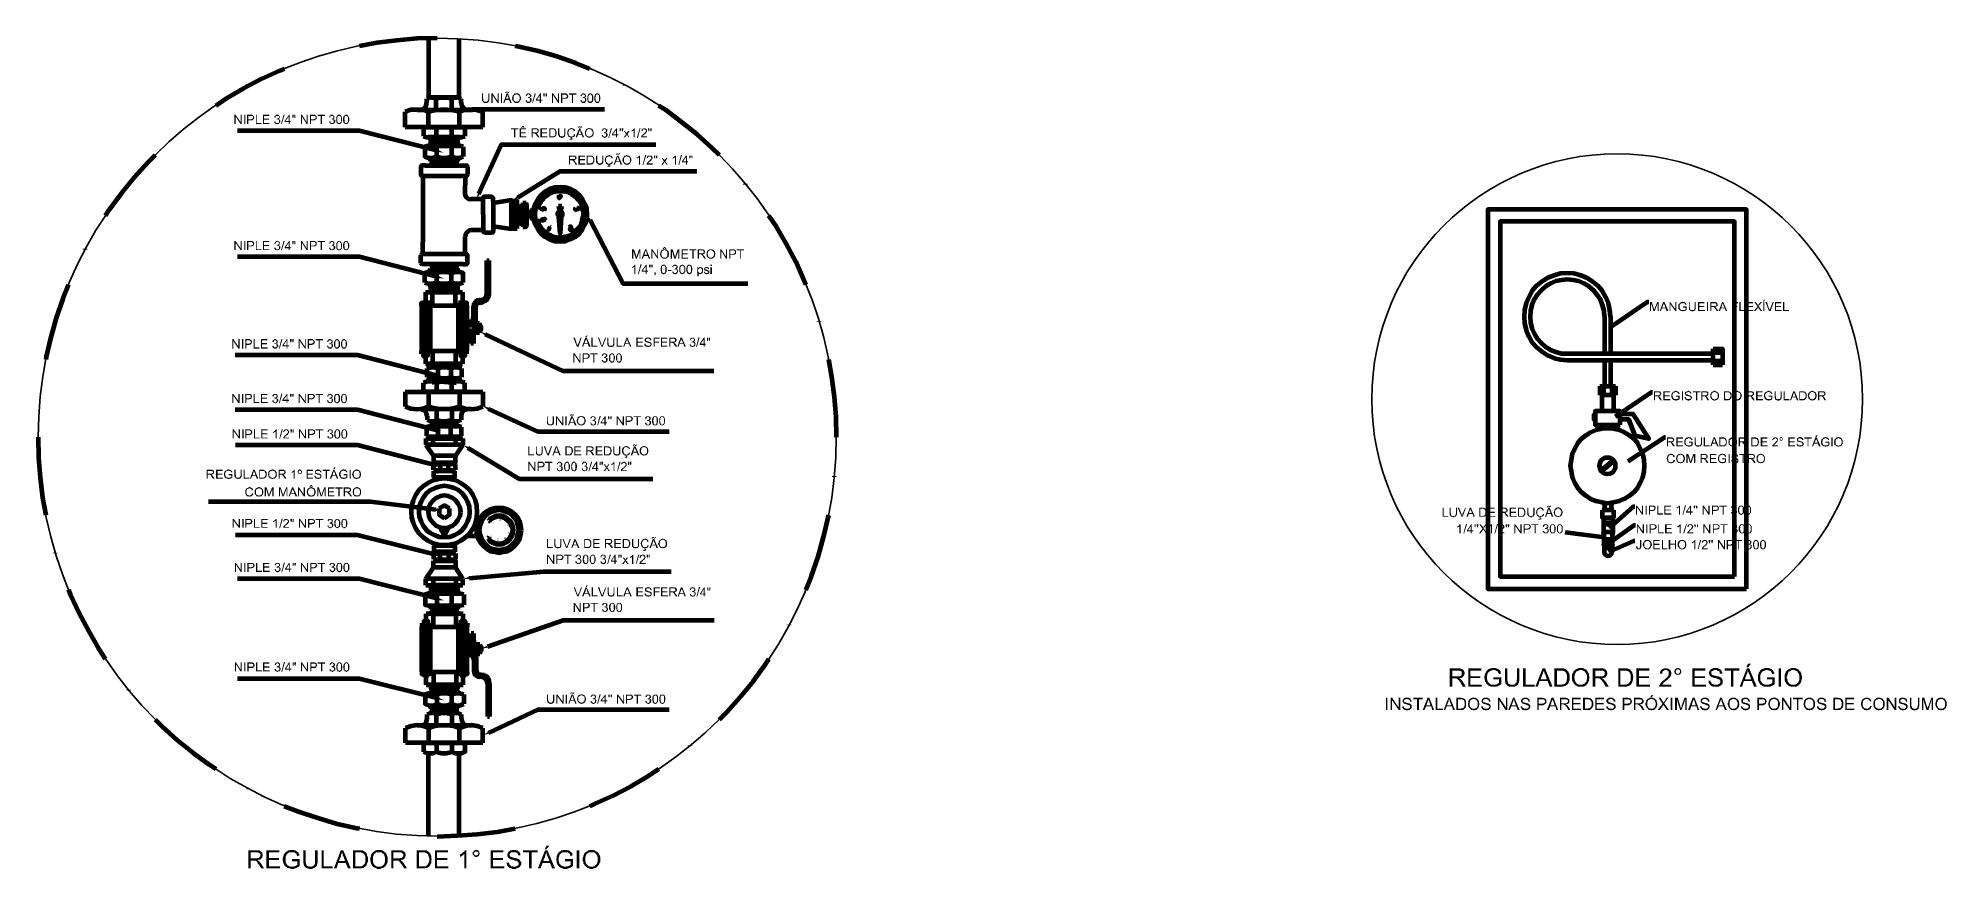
# Model space of a CAD drawing. Header units: millimetres. Extents: x 4161 to 13726, y 828 to 4470.
# Drawn here: x 8499 to 10055, y 1119 to 1796 of the extents above; entities that cross this region are included whole.
import ezdxf

# ---------------------------------------------------------------- set-up
doc = ezdxf.new("R2010")
doc.units = ezdxf.units.MM
doc.header["$LTSCALE"] = 10
doc.layers.add('AUX_01', color=1, linetype='Continuous')
doc.layers.add('H', color=7, linetype='Continuous', lineweight=100)
doc.layers.add('P', color=250, linetype='Continuous', lineweight=100)

# ---------------------------------------------------------------- blocks, each defined once
blk = doc.blocks.new('A$C264A139D')
at = {"layer": 'H', "linetype": 'Continuous'}
for points in [[(362.6, 650.9), (361.8, 650.9), (361.8, 646.5), (361.8, 645), (362.1, 645), (362.1, 644.7), (362.4, 644.4), (362.4, 644.1), (364.7, 644.1), (363.8, 644.1), (363.5, 644.4), (363.2, 644.7), (363.2, 645), (362.9, 645), (362.9, 645.6), (362.9, 646.5), (362.6, 646.5)], [(367.6, 650.9), (366.8, 650.9), (366.8, 645.6), (366.5, 645.6), (366.5, 645.3), (366.5, 645), (366.2, 645), (366.2, 644.7), (366.2, 644.4), (365.9, 644.4), (365.6, 644.1), (362.4, 644.1), (362.6, 643.8), (362.9, 643.8), (363.2, 643.5), (363.5, 643.2), (363.8, 643.2), (364.4, 643.2), (365.3, 643.2), (365.6, 643.2), (366.2, 643.2), (366.2, 643.5), (366.5, 643.5), (366.8, 643.8), (367.1, 644.1), (367.1, 644.4), (367.4, 644.7), (367.4, 645), (367.6, 645), (367.6, 645.3), (367.6, 646.5)], [(370.3, 650.9), (369.4, 650.9), (369.4, 643.2), (370.3, 643.2), (370.3, 649.4)], [(370.3, 650.9), (370.3, 649.4), (374.4, 643.2), (374.4, 645)], [(375.3, 650.9), (374.4, 650.9), (374.4, 643.2), (375.3, 643.2)], [(377.9, 643.2), (377.9, 650.9), (377.1, 650.9), (377.1, 643.2)], [(382.9, 650.9), (381.8, 650.9), (379.1, 643.2), (380, 643.2), (380.9, 645.6), (383.8, 645.6), (381.2, 646.5), (382.1, 648.5), (382.1, 648.8), (382.1, 649.1), (382.1, 649.4), (382.4, 649.7), (382.4, 650)], [(381.8, 652.4), (381.5, 652.4), (381.2, 652.4), (381.2, 652.1), (380.9, 652.1), (380.9, 651.8), (380.6, 651.5), (380.6, 651.2), (381.5, 651.2), (381.5, 651.8), (381.8, 651.8), (384.1, 651.8), (384.1, 652.1), (382.6, 652.1), (382.6, 652.4), (382.1, 652.4)], [(382.9, 650.9), (382.4, 650), (382.4, 649.4), (382.6, 649.4), (382.6, 648.8), (382.9, 648.5), (383.5, 646.5), (381.2, 646.5), (383.8, 645.6), (384.7, 643.2), (385.9, 643.2)], [(384.1, 651.8), (381.8, 651.8), (382.1, 651.8), (382.4, 651.8), (382.4, 651.5), (382.9, 651.5), (382.9, 651.2), (383.5, 651.2), (383.5, 651.5), (383.8, 651.8)], [(384.1, 652.4), (383.5, 652.4), (383.5, 652.1), (382.9, 652.1), (384.1, 652.1)], [(387.4, 650.3), (387.4, 650), (387.4, 649.7), (387.1, 649.7), (387.1, 649.4), (386.8, 649.4), (386.8, 649.1), (386.8, 648.5), (386.5, 648.5), (386.5, 647.6), (386.2, 647.4), (386.2, 647.1), (386.2, 646.5), (386.5, 646.5), (386.5, 645.6), (386.8, 645.6), (386.8, 645), (386.8, 644.7), (387.1, 644.7), (387.4, 644.4), (387.4, 644.1), (387.6, 644.1), (387.6, 643.8), (388.2, 643.8), (388.2, 643.5), (388.5, 643.2), (389.4, 643.2), (389.7, 643.2), (390, 643.2), (390.3, 643.2), (391.2, 643.2), (391.2, 643.5), (391.5, 643.5), (391.8, 643.8), (392.1, 643.8), (392.1, 644.1), (389.7, 644.1), (389.4, 644.1), (388.8, 644.1), (388.8, 644.4), (388.5, 644.4), (388.2, 644.7), (388.2, 645), (387.9, 645), (387.6, 645.3), (387.4, 645.6), (387.4, 646.2), (387.4, 646.5), (387.4, 647.9), (387.4, 648.5), (387.6, 648.8), (387.9, 649.1), (387.9, 649.4), (388.2, 649.4), (388.5, 649.7), (388.8, 649.7), (388.8, 650), (389.1, 650), (389.4, 650.3), (389.7, 650.3)], [(389.7, 650.9), (389.4, 650.9), (389.1, 650.9), (388.5, 650.9), (388.2, 650.6), (387.9, 650.3), (387.6, 650.3), (387.4, 650.3), (390.3, 650.3), (390.3, 650), (390.9, 650), (391.2, 649.7), (391.5, 649.4), (391.8, 649.4), (392.1, 649.1), (392.1, 648.8), (392.1, 648.5), (392.1, 648.2), (392.4, 648.2), (392.4, 646.2), (392.1, 645.9), (392.1, 645.6), (392.1, 645.3), (392.1, 645), (391.8, 645), (391.5, 644.7), (391.2, 644.7), (391.2, 644.4), (390.9, 644.1), (390.3, 644.1), (390, 644.1), (389.7, 644.1), (392.1, 644.1), (392.4, 644.1), (392.6, 644.4), (392.6, 644.7), (392.6, 645), (392.9, 645), (392.9, 645.3), (393.2, 645.6), (393.2, 646.2), (393.5, 646.2), (393.5, 647.9), (393.2, 647.9), (393.2, 648.5), (392.9, 648.8), (392.9, 649.1), (392.6, 649.4), (392.6, 649.7), (392.4, 650), (392.1, 650.3), (391.8, 650.3), (391.8, 650.6), (391.2, 650.6), (391.2, 650.9), (390.3, 650.9), (390, 650.9)], [(397.9, 650.3), (397.9, 650), (397.6, 650), (397.6, 649.7), (397.4, 649.4), (397.4, 649.1), (397.4, 648.8), (398.2, 648.5), (398.2, 649.4), (398.5, 649.4), (398.8, 649.7), (398.8, 650), (399.1, 650), (399.4, 650.3)], [(397.9, 645.6), (397.4, 645.3), (397.4, 645), (397.4, 644.4), (397.6, 644.1), (397.9, 644.1), (399.4, 644.1), (399.1, 644.1), (398.8, 644.1), (398.8, 644.4), (398.5, 644.4), (398.5, 644.7), (398.2, 645), (398.2, 645.3)], [(399.4, 650.9), (398.8, 650.9), (398.5, 650.6), (398.2, 650.3), (397.9, 650.3), (399.7, 650.3), (400, 650), (400.3, 650), (400.3, 649.7), (400.6, 649.7), (400.6, 649.4), (400.9, 649.4), (400.9, 648.8), (400.9, 648.5), (400.6, 648.5), (400.6, 648.2), (400.3, 647.9), (400, 647.9), (399.7, 647.9), (399.4, 647.6), (400.9, 647.6), (401.2, 647.9), (401.5, 647.9), (401.8, 648.2), (401.8, 649.7), (401.5, 650), (401.2, 650.3), (400.9, 650.3), (400.6, 650.6), (400.3, 650.9), (399.7, 650.9)], [(401.5, 647.1), (399.7, 647.1), (400.3, 647.1), (400.3, 646.8), (400.6, 646.8), (400.9, 646.5), (400.9, 646.2), (400.9, 645.6), (400.9, 645), (400.9, 644.7), (400.6, 644.4), (400.6, 644.1), (400.3, 644.1), (397.9, 644.1), (397.9, 643.8), (398.2, 643.5), (398.5, 643.5), (398.5, 643.2), (399.1, 643.2), (399.4, 643.2), (400, 643.2), (400.3, 643.2), (400.9, 643.2), (400.9, 643.5), (401.2, 643.8), (401.5, 644.1), (401.8, 644.1), (401.8, 644.4), (401.8, 645), (402.1, 645), (402.1, 646.5), (401.8, 646.5), (401.8, 646.8), (401.8, 647.1)], [(402.6, 643.2), (404.7, 650.9), (405.6, 650.9), (403.2, 643.2)], [(409.7, 650.9), (409.1, 650.9), (405.6, 645.9), (405.6, 645), (408.8, 645), (408.8, 643.2), (409.7, 643.2), (409.7, 645), (410.9, 645), (410.9, 645.9), (406.5, 645.9), (408.8, 649.4)], [(409.7, 650.9), (408.8, 649.4), (408.8, 645.9), (406.5, 645.9), (409.7, 645.9)], [(412.9, 650.9), (411.8, 650.9), (411.8, 649.4), (412.1, 648.2), (412.6, 648.2), (412.9, 649.4)], [(414.7, 650.9), (413.5, 650.9), (413.5, 649.4), (413.8, 648.2), (414.4, 648.2), (414.7, 649.4)], [(419.7, 650.9), (418.8, 650.9), (418.8, 643.2), (419.7, 643.2), (419.7, 649.4)], [(419.7, 650.9), (419.7, 649.4), (423.8, 643.2), (423.8, 645)], [(424.4, 650.9), (423.8, 650.9), (423.8, 643.2), (424.4, 643.2)], [(429.1, 650.9), (426.2, 650.9), (426.2, 643.2), (427.1, 643.2), (427.1, 646.5), (429.7, 646.5), (430, 646.5), (430.6, 646.5), (430.6, 646.8), (431.2, 646.8), (431.2, 647.1), (427.1, 647.1), (427.1, 650), (431.5, 650), (431.2, 650.3), (430.9, 650.3), (430.6, 650.6), (430.3, 650.9)], [(431.5, 650), (429.1, 650), (430, 650), (430, 649.7), (430.3, 649.7), (430.6, 649.4), (430.9, 649.1), (430.9, 648.2), (430.6, 647.9), (430.6, 647.6), (430.3, 647.6), (430.3, 647.4), (429.7, 647.4), (429.4, 647.1), (427.1, 647.1), (431.2, 647.1), (431.5, 647.4), (431.8, 647.6), (431.8, 648.2), (432.1, 648.5), (432.1, 648.8), (431.8, 649.1), (431.8, 649.7), (431.5, 649.7)], [(438.5, 650.9), (432.6, 650.9), (432.6, 650), (435, 650), (435, 643.2), (435.9, 643.2), (435.9, 650), (438.5, 650)], [(442.6, 650.3), (442.6, 650), (442.4, 650), (442.4, 649.7), (442.1, 649.4), (442.1, 649.1), (441.8, 648.8), (442.9, 648.5), (442.9, 649.4), (443.2, 649.4), (443.2, 649.7), (443.5, 650), (443.8, 650), (444.1, 650.3)], [(442.6, 645.6), (441.8, 645.3), (441.8, 645), (442.1, 645), (442.1, 644.4), (442.4, 644.1), (442.6, 644.1), (444.1, 644.1), (443.8, 644.1), (443.5, 644.1), (443.2, 644.4), (443.2, 644.7), (442.9, 645), (442.9, 645.3)], [(444.1, 650.9), (443.2, 650.9), (443.2, 650.6), (442.9, 650.3), (442.6, 650.3), (444.4, 650.3), (444.7, 650), (445, 650), (445, 649.7), (445.3, 649.7), (445.3, 649.4), (445.6, 649.4), (445.6, 648.8), (445.6, 648.5), (445.3, 648.5), (445.3, 648.2), (445, 647.9), (444.7, 647.9), (444.4, 647.9), (444.1, 647.6), (445.6, 647.6), (445.9, 647.9), (446.2, 647.9), (446.5, 648.2), (446.5, 649.7), (446.2, 650), (445.9, 650.3), (445.6, 650.3), (445.3, 650.6), (445, 650.9), (444.4, 650.9)], [(446.2, 647.1), (444.4, 647.1), (445, 647.1), (445, 646.8), (445.3, 646.8), (445.6, 646.5), (445.6, 646.2), (445.6, 645.6), (445.6, 645), (445.6, 644.7), (445.3, 644.4), (445.3, 644.1), (445, 644.1), (442.6, 644.1), (442.6, 643.8), (442.9, 643.5), (443.2, 643.5), (443.2, 643.2), (443.8, 643.2), (444.1, 643.2), (444.7, 643.2), (445, 643.2), (445.6, 643.2), (445.6, 643.5), (445.9, 643.8), (446.2, 644.1), (446.5, 644.1), (446.5, 644.4), (446.5, 645), (446.8, 645), (446.8, 646.5), (446.5, 646.5), (446.5, 646.8), (446.5, 647.1)], [(448.5, 650.3), (448.2, 650), (448.2, 649.7), (447.9, 649.4), (447.9, 649.1), (447.9, 648.5), (447.6, 648.5), (447.6, 647.1), (447.6, 645.6), (447.9, 645.6), (447.9, 645), (447.9, 644.7), (447.9, 644.4), (448.2, 644.1), (448.5, 644.1), (448.5, 643.8), (448.5, 643.5), (448.8, 643.5), (449.1, 643.2), (449.4, 643.2), (449.7, 643.2), (450.3, 643.2), (450.6, 643.2), (450.9, 643.2), (451.2, 643.5), (451.5, 643.5), (451.5, 643.8), (451.8, 643.8), (451.8, 644.1), (449.4, 644.1), (449.1, 644.4), (448.8, 644.7), (448.8, 645), (448.5, 645), (448.5, 646.5), (448.5, 646.8), (448.5, 647.4), (448.5, 647.9), (448.5, 649.1), (448.8, 649.1), (448.8, 649.4), (449.1, 649.4), (449.1, 649.7), (449.4, 650), (449.7, 650), (449.7, 650.3), (450, 650.3)], [(450, 650.9), (449.4, 650.9), (449.1, 650.6), (448.8, 650.6), (448.5, 650.3), (450.3, 650.3), (450.6, 650), (450.9, 649.7), (450.9, 649.4), (451.2, 649.4), (451.2, 649.1), (451.5, 648.8), (451.5, 647.1), (451.5, 645), (451.2, 645), (451.2, 644.7), (450.9, 644.7), (450.9, 644.4), (450.9, 644.1), (450.6, 644.1), (450.3, 644.1), (450, 644.1), (451.8, 644.1), (451.8, 644.4), (452.1, 644.4), (452.1, 644.7), (452.4, 645), (452.4, 645.6), (452.4, 645.9), (452.4, 648.2), (452.4, 648.5), (452.4, 648.8), (452.4, 649.1), (452.1, 649.4), (451.8, 649.7), (451.8, 650), (451.8, 650.3), (451.5, 650.3), (451.2, 650.6), (450.9, 650.6), (450.9, 650.9), (450.3, 650.9)], [(454.1, 650.3), (453.8, 650), (453.8, 649.7), (453.8, 649.4), (453.5, 649.1), (453.5, 648.5), (453.2, 648.5), (453.2, 647.1), (453.2, 645.6), (453.5, 645.6), (453.5, 645), (453.8, 644.7), (453.8, 644.4), (453.8, 644.1), (454.1, 644.1), (454.1, 643.8), (454.4, 643.5), (454.7, 643.5), (454.7, 643.2), (455.3, 643.2), (455.6, 643.2), (456.2, 643.2), (456.8, 643.2), (457.1, 643.5), (457.1, 643.8), (457.4, 643.8), (457.4, 644.1), (455.3, 644.1), (455, 644.1), (454.7, 644.4), (454.7, 644.7), (454.7, 645), (454.4, 645), (454.4, 646.5), (454.1, 646.8), (454.1, 647.4), (454.4, 647.9), (454.4, 649.1), (454.7, 649.1), (454.7, 649.4), (454.7, 649.7), (455, 650), (455.6, 650), (455.6, 650.3)], [(455.6, 650.9), (455, 650.9), (454.7, 650.6), (454.4, 650.3), (454.1, 650.3), (456.2, 650.3), (456.2, 650), (456.5, 649.7), (456.8, 649.7), (456.8, 649.4), (457.1, 649.4), (457.1, 649.1), (457.1, 648.8), (457.1, 647.1), (457.1, 645), (457.1, 644.7), (456.8, 644.7), (456.8, 644.4), (456.5, 644.1), (456.2, 644.1), (455.6, 644.1), (457.4, 644.1), (457.6, 644.1), (457.6, 644.4), (457.6, 644.7), (457.9, 645), (457.9, 645.6), (458.2, 645.9), (458.2, 648.2), (457.9, 648.5), (457.9, 648.8), (457.9, 649.1), (457.6, 649.4), (457.6, 649.7), (457.6, 650), (457.4, 650.3), (457.1, 650.3), (457.1, 650.6), (456.8, 650.6), (456.5, 650.9), (456.2, 650.9)], [(160.9, 633.5), (160, 633.5), (160, 625.9), (160.9, 625.9), (160.9, 632.1)], [(160.9, 633.5), (160.9, 632.1), (165, 625.9), (165, 627.6)], [(165.9, 633.5), (165, 633.5), (165, 625.9), (165.9, 625.9)], [(168.8, 625.9), (168.8, 633.5), (167.9, 633.5), (167.9, 625.9)], [(173.2, 633.5), (170.3, 633.5), (170.3, 625.9), (171.2, 625.9), (171.2, 629.1), (173.8, 629.1), (174.1, 629.1), (174.7, 629.1), (175, 629.4), (175.3, 629.4), (175.3, 629.7), (175.6, 629.7), (171.2, 629.7), (171.2, 632.6), (175.6, 632.6), (175.3, 632.9), (175, 632.9), (175, 633.2), (174.7, 633.2), (174.4, 633.5)], [(175.6, 632.6), (173.2, 632.6), (174.1, 632.6), (174.1, 632.4), (174.4, 632.4), (174.7, 632.1), (175, 632.1), (175, 631.8), (175, 630.9), (175, 630.6), (174.7, 630.3), (174.4, 630.3), (174.4, 630), (173.8, 630), (173.5, 629.7), (171.2, 629.7), (175.6, 629.7), (175.6, 630), (175.9, 630.3), (175.9, 630.9), (176.2, 631.2), (176.2, 631.5), (175.9, 631.8), (175.9, 632.4), (175.6, 632.4)], [(178.2, 633.5), (177.4, 633.5), (177.4, 625.9), (182.1, 625.9), (182.1, 626.8), (178.2, 626.8)], [(188.5, 633.5), (183.2, 633.5), (183.2, 625.9), (188.5, 625.9), (188.5, 626.8), (184.1, 626.8), (184.1, 629.4), (188.2, 629.4), (188.2, 630.3), (184.1, 630.3), (184.1, 632.6), (188.5, 632.6)], [(192.9, 632.6), (192.9, 632.4), (192.6, 632.1), (192.6, 631.8), (192.4, 631.5), (193.5, 631.2), (193.5, 632.1), (193.8, 632.1), (193.8, 632.4), (194.1, 632.6), (194.4, 632.6), (194.7, 632.6)], [(193.2, 628.2), (192.4, 627.9), (192.4, 627.6), (192.6, 627.4), (192.6, 627.1), (192.9, 626.8), (194.7, 626.8), (194.4, 626.8), (194.1, 626.8), (193.8, 627.1), (193.8, 627.4), (193.5, 627.4), (193.5, 627.9)], [(194.7, 633.5), (193.8, 633.5), (193.8, 633.2), (193.5, 632.9), (193.2, 632.9), (192.9, 632.6), (195, 632.6), (195.3, 632.6), (195.6, 632.6), (195.6, 632.4), (195.9, 632.4), (195.9, 632.1), (196.2, 632.1), (196.2, 631.5), (196.2, 631.2), (195.9, 631.2), (195.9, 630.9), (195.6, 630.6), (195.3, 630.6), (195, 630.6), (194.7, 630.3), (194.4, 630.3), (196.2, 630.3), (196.5, 630.6), (196.8, 630.6), (196.8, 630.9), (196.8, 632.4), (196.8, 632.6), (196.5, 632.6), (196.2, 632.9), (195.9, 633.2), (195.6, 633.5), (195, 633.5)], [(196.8, 629.7), (195, 629.7), (195.3, 629.7), (195.6, 629.4), (195.9, 629.4), (196.2, 629.1), (196.2, 628.8), (196.2, 628.2), (196.2, 627.4), (195.9, 627.1), (195.9, 626.8), (195.6, 626.8), (195.3, 626.8), (192.9, 626.8), (193.2, 626.5), (193.5, 626.2), (193.8, 626.2), (193.8, 625.9), (194.4, 625.9), (195.3, 625.9), (196.2, 625.9), (196.2, 626.2), (196.5, 626.5), (196.8, 626.8), (197.1, 627.1), (197.1, 627.4), (197.4, 627.4), (197.4, 629.1), (197.1, 629.1), (196.8, 629.4)], [(197.9, 625.9), (200, 633.5), (200.9, 633.5), (198.5, 625.9)], [(205, 633.5), (204.4, 633.5), (200.9, 628.5), (200.9, 627.6), (204.1, 627.6), (204.1, 625.9), (205, 625.9), (205, 627.6), (205.9, 627.6), (205.9, 628.5), (201.8, 628.5), (204.1, 632.1)], [(205, 633.5), (204.1, 632.1), (204.1, 628.5), (201.8, 628.5), (205, 628.5)], [(208.2, 633.5), (207.1, 633.5), (207.1, 632.1), (207.4, 630.9), (207.9, 630.9), (208.2, 632.1)], [(209.7, 633.5), (208.8, 633.5), (208.8, 632.1), (208.8, 630.9), (209.7, 630.9), (209.7, 632.1)], [(215, 633.5), (214.1, 633.5), (214.1, 625.9), (215, 625.9), (215, 632.1)], [(215, 633.5), (215, 632.1), (218.8, 625.9), (218.8, 627.6)], [(219.7, 633.5), (218.8, 633.5), (218.8, 625.9), (219.7, 625.9)], [(224.1, 633.5), (221.5, 633.5), (221.5, 625.9), (222.4, 625.9), (222.4, 629.1), (224.7, 629.1), (225.3, 629.1), (225.6, 629.1), (225.9, 629.4), (226.2, 629.4), (226.2, 629.7), (226.5, 629.7), (222.4, 629.7), (222.4, 632.6), (226.8, 632.6), (226.5, 632.6), (226.2, 632.9), (225.9, 633.2), (225.6, 633.2), (225.6, 633.5), (224.4, 633.5)], [(226.8, 632.6), (224.1, 632.6), (225.3, 632.6), (225.3, 632.4), (225.6, 632.4), (225.6, 632.1), (225.9, 632.1), (226.2, 631.8), (226.2, 630.9), (225.9, 630.6), (225.6, 630.3), (225.6, 630), (224.7, 630), (224.7, 629.7), (222.4, 629.7), (226.5, 629.7), (226.8, 630), (227.1, 630.3), (227.1, 630.9), (227.1, 631.2), (227.1, 631.5), (227.1, 631.8), (227.1, 632.4), (226.8, 632.4)], [(233.8, 633.5), (227.9, 633.5), (227.9, 632.6), (230.3, 632.6), (230.3, 625.9), (231.2, 625.9), (231.2, 632.6), (233.8, 632.6)], [(237.6, 632.6), (237.6, 632.4), (237.4, 632.1), (237.4, 631.8), (237.1, 631.5), (238.2, 631.2), (238.2, 632.1), (238.5, 632.1), (238.5, 632.4), (238.8, 632.6), (239.1, 632.6), (239.4, 632.6)], [(237.9, 628.2), (237.1, 627.9), (237.1, 627.6), (237.4, 627.4), (237.4, 627.1), (237.6, 626.8), (239.4, 626.8), (239.1, 626.8), (238.8, 626.8), (238.5, 627.1), (238.5, 627.4), (238.2, 627.4), (238.2, 627.9)], [(239.4, 633.5), (238.5, 633.5), (238.5, 633.2), (238.2, 632.9), (237.9, 632.9), (237.6, 632.6), (239.7, 632.6), (240, 632.6), (240.3, 632.6), (240.3, 632.4), (240.6, 632.4), (240.6, 632.1), (240.6, 631.5), (240.6, 631.2), (240.6, 630.9), (240.3, 630.6), (240, 630.6), (239.7, 630.6), (239.4, 630.3), (239.1, 630.3), (240.9, 630.3), (241.2, 630.6), (241.5, 630.6), (241.5, 630.9), (241.5, 632.4), (241.5, 632.6), (241.2, 632.6), (240.9, 632.9), (240.6, 632.9), (240.6, 633.2), (240.3, 633.5), (239.7, 633.5)], [(241.5, 629.7), (239.7, 629.7), (240, 629.7), (240.3, 629.4), (240.6, 629.4), (240.6, 629.1), (240.9, 628.8), (240.9, 628.2), (240.9, 627.4), (240.6, 627.4), (240.6, 627.1), (240.6, 626.8), (240.3, 626.8), (240, 626.8), (237.6, 626.8), (237.9, 626.5), (238.2, 626.2), (238.5, 626.2), (238.5, 625.9), (239.1, 625.9), (240, 625.9), (240.6, 625.9), (240.6, 626.2), (240.9, 626.2), (241.2, 626.5), (241.5, 626.8), (241.8, 627.1), (241.8, 627.4), (242.1, 627.4), (242.1, 629.1), (241.8, 629.1), (241.5, 629.4)], [(239.1, 630.3), (239.1, 629.7), (241.5, 629.7), (241.2, 629.7), (240.9, 629.7), (240.6, 630), (240.9, 630.3)], [(243.8, 632.6), (243.5, 632.6), (243.5, 632.4), (243.2, 632.1), (242.9, 631.8), (242.9, 631.2), (242.9, 629.7), (242.9, 628.2), (242.9, 627.4), (243.2, 627.4), (243.2, 627.1), (243.5, 626.8), (243.8, 626.8), (243.8, 626.5), (243.8, 626.2), (244.1, 626.2), (244.4, 625.9), (244.7, 625.9), (245, 625.9), (245.6, 625.9), (245.9, 625.9), (246.2, 625.9), (246.5, 626.2), (246.8, 626.2), (246.8, 626.5), (246.8, 626.8), (244.7, 626.8), (244.4, 626.8), (244.4, 627.1), (244.1, 627.4), (244.1, 627.6), (243.8, 627.6), (243.8, 629.1), (243.8, 629.4), (243.8, 630), (243.8, 630.6), (243.8, 631.8), (244.1, 631.8), (244.1, 632.1), (244.4, 632.1), (244.4, 632.4), (244.4, 632.6), (245, 632.6), (245.3, 632.6)], [(245.3, 633.5), (244.4, 633.5), (244.4, 633.2), (244.1, 633.2), (243.8, 632.9), (243.8, 632.6), (245.6, 632.6), (245.9, 632.6), (245.9, 632.4), (246.2, 632.4), (246.2, 632.1), (246.5, 632.1), (246.5, 631.8), (246.8, 631.5), (246.8, 629.7), (246.8, 627.6), (246.5, 627.6), (246.5, 627.4), (246.2, 627.4), (246.2, 627.1), (245.9, 626.8), (245.6, 626.8), (245.3, 626.8), (246.8, 626.8), (247.1, 626.8), (247.1, 627.1), (247.4, 627.1), (247.4, 627.4), (247.4, 627.6), (247.4, 628.2), (247.6, 628.5), (247.6, 630.9), (247.4, 631.2), (247.4, 631.5), (247.4, 631.8), (247.4, 632.1), (247.1, 632.4), (247.1, 632.6), (246.8, 632.6), (246.8, 632.9), (246.5, 633.2), (246.2, 633.2), (245.9, 633.5), (245.6, 633.5)], [(249.4, 632.6), (249.1, 632.6), (249.1, 632.4), (249.1, 632.1), (248.8, 631.8), (248.8, 631.2), (248.5, 631.2), (248.5, 629.7), (248.5, 628.2), (248.8, 628.2), (248.8, 627.4), (249.1, 627.4), (249.1, 627.1), (249.1, 626.8), (249.4, 626.8), (249.4, 626.5), (249.7, 626.2), (250, 625.9), (250.6, 625.9), (251.2, 625.9), (251.5, 625.9), (252.1, 625.9), (252.1, 626.2), (252.4, 626.2), (252.4, 626.5), (252.6, 626.5), (252.6, 626.8), (250.6, 626.8), (250.3, 626.8), (250, 627.1), (249.7, 627.4), (249.7, 627.6), (249.7, 629.1), (249.4, 629.4), (249.4, 630), (249.7, 630.6), (249.7, 631.8), (249.7, 632.1), (250, 632.1), (250, 632.4), (250.3, 632.6), (250.6, 632.6), (250.9, 632.6)], [(250.9, 633.5), (250.3, 633.5), (250, 633.2), (249.7, 633.2), (249.7, 632.9), (249.4, 632.6), (251.2, 632.6), (251.5, 632.6), (251.8, 632.4), (252.1, 632.4), (252.1, 632.1), (252.1, 631.8), (252.4, 631.5), (252.4, 629.7), (252.4, 627.6), (252.1, 627.6), (252.1, 627.4), (252.1, 627.1), (251.8, 626.8), (251.5, 626.8), (251.2, 626.8), (250.9, 626.8), (252.6, 626.8), (252.6, 627.1), (252.9, 627.1), (252.9, 627.4), (253.2, 627.4), (253.2, 627.6), (253.2, 628.2), (253.5, 628.5), (253.5, 630.9), (253.2, 631.2), (253.2, 631.5), (253.2, 631.8), (252.9, 632.1), (252.6, 632.4), (252.6, 632.6), (252.4, 632.9), (252.1, 633.2), (251.8, 633.5), (251.2, 633.5)], [(391.2, 622.4), (385.3, 622.4), (385.3, 621.5), (387.9, 621.5), (387.9, 615), (388.8, 615), (388.8, 621.5), (391.2, 621.5)], [(397.6, 622.4), (392.4, 622.4), (392.4, 615), (397.9, 615), (397.9, 615.9), (393.5, 615.9), (393.5, 618.5), (397.4, 618.5), (397.4, 619.1), (393.5, 619.1), (393.5, 621.5), (397.6, 621.5)], [(395.6, 624.4), (394.4, 624.4), (393.5, 622.9), (394.4, 622.9), (395, 623.8)], [(395.6, 624.4), (395, 623.8), (395.6, 622.9), (396.5, 622.9)], [(405.3, 622.4), (402.1, 622.4), (402.1, 615), (402.9, 615), (402.9, 618.5), (406.2, 618.5), (406.5, 618.5), (407.1, 618.5), (407.1, 618.8), (407.4, 619.1), (407.6, 619.1), (402.9, 619.1), (402.9, 621.5), (405.6, 621.5), (407.6, 621.8), (407.4, 622.1), (407.1, 622.1), (406.8, 622.1), (406.5, 622.4), (405.6, 622.4)], [(414.7, 622.4), (409.4, 622.4), (409.4, 615), (415, 615), (415, 615.9), (410.6, 615.9), (410.6, 618.5), (414.7, 618.5), (414.7, 619.1), (410.6, 619.1), (410.6, 621.5), (414.7, 621.5)], [(419.1, 622.4), (416.5, 622.4), (416.5, 615), (420, 615), (420.3, 615.3), (420.9, 615.3), (421.2, 615.3), (421.5, 615.6), (421.5, 615.9), (417.4, 615.9), (417.4, 621.5), (421.5, 621.5), (421.5, 621.8), (421.5, 622.1), (421.2, 622.1), (420.9, 622.1), (420.6, 622.1), (420.3, 622.4)], [(424.7, 622.4), (423.8, 622.4), (423.8, 618.2), (423.8, 616.8), (424.1, 616.8), (424.1, 616.2), (424.4, 616.2), (424.4, 615.9), (426.8, 615.9), (425.9, 615.9), (425.6, 616.2), (425.3, 616.2), (425.3, 616.5), (425, 616.8), (425, 617.1), (425, 617.9), (424.7, 618.2)], [(429.7, 622.4), (428.8, 622.4), (428.8, 617.4), (428.5, 617.1), (428.5, 616.8), (428.2, 616.5), (428.2, 616.2), (427.9, 616.2), (427.6, 615.9), (424.4, 615.9), (424.4, 615.6), (424.7, 615.3), (425, 615.3), (425.3, 615.3), (425.6, 615), (425.9, 615), (426.5, 614.7), (427.4, 614.7), (427.4, 615), (428.2, 615), (428.2, 615.3), (428.5, 615.3), (428.8, 615.3), (429.1, 615.6), (429.1, 615.9), (429.1, 616.2), (429.4, 616.2), (429.4, 616.5), (429.7, 616.8), (429.7, 618.2)], [(434.7, 622.6), (434.4, 622.6), (434.1, 622.4), (433.5, 622.4), (433.2, 622.1), (432.6, 622.1), (432.4, 621.8), (432.1, 621.5), (432.1, 621.2), (431.8, 620.9), (431.8, 620.6), (431.5, 620.6), (431.2, 620.3), (431.2, 619.1), (431.2, 618.5), (431.2, 617.4), (431.5, 617.1), (431.5, 616.8), (431.8, 616.5), (432.1, 616.2), (432.1, 615.9), (432.4, 615.6), (434.7, 615.6), (434.4, 615.6), (434.1, 615.9), (433.5, 615.9), (433.5, 616.2), (433.2, 616.2), (432.9, 616.2), (432.9, 616.5), (432.6, 616.5), (432.6, 616.8), (432.6, 617.1), (432.4, 617.1), (432.4, 617.9), (432.1, 618.2), (432.1, 618.8), (432.1, 619.4), (432.4, 619.7), (432.4, 620.3), (432.6, 620.3), (432.6, 620.6), (432.6, 620.9), (432.9, 621.2), (433.2, 621.5), (433.5, 621.5), (434.1, 621.5), (434.4, 621.8), (436.8, 621.8), (436.5, 622.1), (436.2, 622.1), (435.9, 622.4), (435.3, 622.4), (435, 622.6)], [(441.8, 622.4), (440.9, 622.4), (437.9, 615), (439.1, 615), (440, 617.4), (442.9, 617.4), (440.3, 617.9), (441.2, 620.3), (441.2, 620.6), (441.2, 621.2), (441.5, 621.5)], [(440.9, 624.1), (440.6, 624.1), (440.3, 623.8), (440, 623.8), (440, 623.2), (439.7, 622.9), (440.6, 622.9), (440.6, 623.2), (440.9, 623.5), (443.2, 623.5), (443.2, 623.8), (441.8, 623.8), (441.2, 623.8), (441.2, 624.1)], [(441.8, 622.4), (441.5, 621.5), (441.5, 621.2), (441.8, 620.9), (441.8, 620.6), (441.8, 620.3), (441.8, 620), (442.6, 617.9), (440.3, 617.9), (442.9, 617.4), (443.8, 615), (445, 615)], [(443.2, 623.5), (440.9, 623.5), (441.2, 623.2), (441.5, 623.2), (441.5, 622.9), (441.8, 622.9), (442.1, 622.9), (442.6, 622.9), (442.9, 623.2)], [(443.2, 624.1), (442.6, 624.1), (442.6, 623.8), (442.1, 623.8), (443.2, 623.8)], [(449.1, 622.6), (448.5, 622.6), (448.5, 622.4), (447.9, 622.4), (447.6, 622.1), (447.4, 622.1), (447.1, 622.1), (446.8, 621.8), (449.4, 621.8), (449.7, 621.5), (450.3, 621.5), (450.6, 621.5), (450.9, 621.2), (450.9, 620.9), (451.2, 620.6), (451.5, 620.3), (451.5, 620), (451.8, 620), (451.8, 617.6), (451.5, 617.6), (451.5, 617.1), (451.2, 616.8), (450.9, 616.8), (450.9, 616.5), (450.9, 616.2), (450.6, 616.2), (450.3, 616.2), (450.3, 615.9), (449.4, 615.9), (449.4, 615.6), (449.1, 615.6), (451.5, 615.6), (451.8, 615.9), (451.8, 616.2), (452.1, 616.2), (452.1, 616.5), (452.4, 616.8), (452.4, 617.1), (452.4, 617.6), (452.6, 617.6), (452.6, 619.7), (452.4, 619.7), (452.4, 620.3), (452.4, 620.6), (452.1, 620.9), (452.1, 621.2), (451.8, 621.5), (451.5, 621.8), (451.2, 622.1), (450.9, 622.1), (450.6, 622.1), (450.3, 622.4), (449.7, 622.4), (449.4, 622.6)], [(461.5, 622.4), (460.9, 622.4), (460.6, 622.1), (460.3, 622.1), (460, 622.1), (460, 621.8), (461.8, 621.8), (462.1, 621.5), (462.4, 621.5), (462.6, 621.5), (462.6, 621.2), (462.9, 620.9), (462.9, 620.6), (462.9, 620.3), (462.6, 620), (462.4, 619.7), (462.1, 619.4), (461.8, 619.4), (461.5, 619.1), (462.9, 619.1), (463.2, 619.4), (463.5, 619.4), (463.5, 619.7), (463.8, 620), (463.8, 621.5), (463.5, 621.5), (463.2, 621.8), (462.9, 622.1), (462.6, 622.1), (462.4, 622.4), (461.8, 622.4)], [(464.7, 614.7), (466.8, 622.6), (467.6, 622.6), (465.3, 614.7)], [(471.8, 622.4), (471.2, 622.4), (467.6, 617.6), (467.6, 616.8), (470.9, 616.8), (470.9, 615), (471.8, 615), (471.8, 616.8), (472.9, 616.8), (472.9, 617.6), (468.5, 617.6), (470.9, 620.9)], [(471.8, 622.4), (470.9, 620.9), (470.9, 617.6), (468.5, 617.6), (471.8, 617.6)], [(475, 622.4), (473.8, 622.4), (473.8, 621.2), (474.1, 620), (474.7, 620), (475, 621.2)], [(476.8, 622.4), (475.6, 622.4), (475.6, 621.2), (475.9, 620), (476.5, 620), (476.8, 621.2)], [(486.2, 622.4), (485.6, 622.4), (485.6, 622.1), (485.3, 622.1), (485, 621.8), (485, 621.5), (484.7, 621.5), (484.4, 621.2), (484.1, 620.9), (485.3, 620.6), (485.3, 615), (486.2, 615)], [(487.9, 614.7), (490.3, 622.6), (490.9, 622.6), (488.8, 614.7)], [(494.1, 622.4), (493.2, 622.4), (492.9, 622.1), (492.6, 622.1), (492.4, 622.1), (492.1, 621.8), (492.1, 621.5), (491.8, 621.5), (491.8, 621.2), (491.8, 620.6), (491.5, 620.6), (491.5, 620.3), (492.6, 620.3), (492.6, 620.9), (492.6, 621.2), (492.9, 621.5), (493.2, 621.5), (493.5, 621.5), (493.8, 621.8), (495.6, 621.8), (495.6, 622.1), (495.3, 622.1), (495, 622.1), (494.7, 622.4)], [(498.2, 622.4), (497.1, 622.4), (497.1, 621.2), (497.4, 620), (497.9, 620), (498.2, 621.2)], [(500, 622.4), (498.8, 622.4), (498.8, 621.2), (499.1, 620), (499.7, 620), (500, 621.2)], [(407.6, 621.8), (405.6, 621.5), (406.2, 621.5), (406.5, 621.5), (406.8, 621.2), (406.8, 620.9), (407.1, 620.6), (407.1, 620), (406.8, 619.7), (406.5, 619.4), (406.2, 619.4), (406.2, 619.1), (402.9, 619.1), (407.6, 619.1), (407.9, 619.4), (407.9, 620), (407.9, 620.6), (407.9, 620.9), (407.9, 621.2), (407.9, 621.5), (407.6, 621.5)], [(405.9, 618.5), (404.1, 618.5), (404.7, 618.5), (404.7, 618.2), (405, 618.2), (405.3, 617.9), (405.6, 617.6), (405.9, 617.4), (405.9, 617.1), (406.2, 616.8), (406.2, 616.5), (407.4, 615), (408.5, 615), (407.4, 617.1), (407.1, 617.4), (407.1, 617.6), (406.8, 617.6), (406.5, 617.9), (406.2, 618.2)], [(421.5, 621.5), (419.1, 621.5), (420, 621.5), (420.6, 621.5), (420.6, 621.2), (420.9, 620.9), (421.2, 620.6), (421.5, 620.6), (421.5, 620), (421.5, 619.7), (421.5, 617.6), (421.5, 617.4), (421.5, 617.1), (421.2, 616.8), (420.9, 616.5), (420.6, 616.5), (420.6, 616.2), (420.3, 616.2), (420, 616.2), (420, 615.9), (417.4, 615.9), (421.5, 615.9), (421.8, 616.2), (422.1, 616.2), (422.1, 616.5), (422.1, 616.8), (422.4, 617.1), (422.4, 617.4), (422.4, 617.9), (422.6, 618.2), (422.6, 618.8), (422.6, 619.7), (422.4, 619.7), (422.4, 620.3), (422.1, 620.6), (422.1, 620.9), (422.1, 621.2), (421.8, 621.5)], [(433.2, 613.5), (433.2, 612.9), (434.7, 612.9), (434.7, 613.2), (435, 613.2), (435.3, 613.2), (435.3, 613.5), (433.5, 613.5)], [(436.8, 621.8), (434.7, 621.8), (435, 621.8), (435, 621.5), (435.6, 621.5), (435.9, 621.5), (435.9, 621.2), (436.2, 621.2), (436.5, 620.9), (436.5, 620.6), (436.5, 620.3), (436.5, 620), (437.6, 620.3), (437.6, 620.6), (437.4, 620.6), (437.4, 621.2), (437.4, 621.5), (437.1, 621.5)], [(446.8, 621.8), (446.8, 621.5), (446.5, 621.5), (446.5, 621.2), (446.2, 620.9), (445.9, 620.6), (445.9, 620.3), (445.6, 620), (445.6, 619.1), (445.6, 618.5), (445.6, 618.2), (445.6, 617.9), (445.6, 617.4), (445.9, 617.1), (445.9, 616.8), (446.2, 616.5), (446.2, 616.2), (446.5, 616.2), (446.5, 615.9), (446.8, 615.9), (447.1, 615.6), (447.1, 615.3), (447.4, 615.3), (447.6, 615.3), (447.9, 615), (448.5, 615), (448.8, 614.7), (449.4, 614.7), (449.4, 615), (450.3, 615), (450.6, 615.3), (450.9, 615.3), (451.2, 615.3), (451.2, 615.6), (451.5, 615.6), (448.8, 615.6), (448.5, 615.9), (447.9, 615.9), (447.9, 616.2), (447.6, 616.2), (447.4, 616.2), (447.4, 616.5), (447.1, 616.5), (447.1, 616.8), (446.8, 617.1), (446.8, 617.6), (446.5, 617.9), (446.5, 619.4), (446.8, 619.7), (446.8, 620.3), (447.1, 620.6), (447.1, 620.9), (447.4, 620.9), (447.4, 621.2), (447.6, 621.2), (447.9, 621.5), (448.5, 621.5), (448.5, 621.8), (449.1, 621.8)], [(460, 621.8), (460, 621.5), (459.7, 621.5), (459.4, 621.2), (459.4, 620.6), (459.1, 620.6), (460.3, 620.3), (460.3, 620.9), (460.6, 621.2), (460.9, 621.5), (461.2, 621.5), (461.5, 621.8)], [(460, 617.1), (459.1, 616.8), (459.4, 616.5), (459.4, 616.2), (459.7, 615.9), (460, 615.6), (461.5, 615.6), (461.2, 615.6), (460.9, 615.9), (460.9, 616.2), (460.6, 616.2), (460.3, 616.5), (460.3, 616.8)], [(463.5, 618.5), (461.8, 618.5), (462.4, 618.5), (462.6, 618.5), (462.9, 618.2), (462.9, 617.9), (462.9, 617.6), (462.9, 617.1), (462.9, 616.5), (462.9, 616.2), (462.6, 616.2), (462.6, 615.9), (462.4, 615.9), (462.4, 615.6), (460, 615.6), (460, 615.3), (460.3, 615.3), (460.6, 615.3), (460.6, 615), (461.2, 615), (461.5, 614.7), (462.1, 614.7), (462.4, 615), (462.9, 615), (462.9, 615.3), (463.2, 615.3), (463.5, 615.6), (463.8, 615.9), (463.8, 616.2), (463.8, 616.5), (464.1, 616.5), (464.1, 617.9), (463.8, 617.9), (463.8, 618.2), (463.8, 618.5)], [(479.1, 617.6), (477.1, 615), (478.2, 615), (479.7, 617.1)], [(478.2, 620.3), (477.4, 620.3), (479.1, 617.6), (479.7, 617.1), (480, 616.8), (481.2, 615), (482.1, 615), (480.3, 617.6), (479.7, 618.5), (479.4, 618.8), (479.4, 619.1), (479.1, 619.1)], [(482.1, 620.3), (480.9, 620.3), (480, 619.1), (479.7, 618.8), (479.7, 618.5), (480.3, 617.6)], [(484.1, 620.9), (483.8, 620.6), (483.5, 620.6), (483.5, 619.7), (483.5, 620), (484.1, 620), (484.4, 620), (484.4, 620.3), (484.7, 620.3), (485, 620.6), (485.3, 620.6)], [(495.6, 621.8), (494.1, 621.8), (494.4, 621.5), (494.7, 621.5), (495, 621.2), (495.3, 620.9), (495.3, 620.6), (495.3, 620), (495, 619.7), (495, 619.4), (494.7, 619.1), (494.4, 618.8), (494.1, 618.5), (493.8, 618.2), (493.5, 618.2), (493.2, 617.9), (493.2, 617.6), (492.9, 617.6), (492.6, 617.4), (492.6, 617.1), (492.4, 616.8), (492.1, 616.8), (491.8, 616.5), (491.8, 616.2), (491.5, 615.9), (491.5, 615.6), (491.5, 615.3), (491.2, 615), (496.2, 615), (496.2, 615.9), (492.6, 615.9), (492.6, 616.2), (492.9, 616.2), (493.2, 616.5), (493.2, 616.8), (493.5, 616.8), (493.8, 617.1), (494.1, 617.4), (494.1, 617.6), (494.4, 617.6), (494.7, 617.6), (494.7, 617.9), (495, 618.2), (495.3, 618.5), (495.6, 618.5), (495.6, 618.8), (495.6, 619.1), (495.9, 619.1), (495.9, 619.4), (496.2, 619.4), (496.2, 620), (496.2, 620.3), (496.2, 620.6), (496.2, 620.9), (496.2, 621.2), (495.9, 621.5)], [(326.2, 604.7), (330.6, 602.6), (325.9, 603.2)], [(435.9, 600.3), (432.6, 600.3), (432.6, 592.9), (433.5, 592.9), (433.5, 596.5), (437.1, 596.5), (437.4, 596.5), (437.6, 596.5), (437.6, 596.8), (437.9, 596.8), (437.9, 597.1), (438.2, 597.1), (433.5, 597.4), (433.5, 599.4), (436.2, 599.4), (438.2, 599.7), (437.9, 600), (437.6, 600.3), (437.4, 600.3), (436.5, 600.3)], [(438.2, 599.7), (436.2, 599.4), (436.8, 599.4), (437.1, 599.4), (437.4, 599.4), (437.4, 599.1), (437.4, 598.8), (437.6, 598.8), (437.6, 598.5), (437.6, 597.9), (437.4, 597.6), (437.4, 597.4), (437.1, 597.4), (436.8, 597.4), (433.5, 597.4), (438.2, 597.1), (438.2, 597.4), (438.5, 597.4), (438.5, 597.9), (438.8, 597.9), (438.8, 598.5), (438.8, 598.8), (438.5, 599.1), (438.5, 599.4), (438.2, 599.4)], [(436.5, 596.5), (435, 596.5), (435.3, 596.5), (435.3, 596.2), (435.9, 596.2), (435.9, 595.9), (436.2, 595.6), (436.5, 595.6), (436.5, 595.3), (436.5, 595), (436.8, 595), (437.1, 594.7), (437.1, 594.4), (437.9, 592.9), (439.4, 592.9), (437.9, 595), (437.9, 595.3), (437.6, 595.3), (437.6, 595.6), (437.4, 595.6), (437.4, 595.9), (437.1, 596.2), (436.8, 596.2)], [(445.6, 600.3), (440.3, 600.3), (440.3, 592.9), (445.9, 592.9), (445.9, 593.8), (441.5, 593.8), (441.5, 596.5), (445.6, 596.5), (445.6, 597.4), (441.5, 597.4), (441.5, 599.4), (445.6, 599.4)], [(449.7, 600.3), (447.1, 600.3), (447.1, 592.9), (450.9, 592.9), (450.9, 593.2), (451.8, 593.2), (451.8, 593.5), (452.1, 593.5), (452.4, 593.8), (447.9, 593.8), (447.9, 599.4), (452.4, 599.4), (452.1, 599.7), (452.1, 600), (451.8, 600), (451.8, 600.3), (451.2, 600.3), (450.9, 600.3), (450, 600.3)], [(452.4, 599.4), (449.7, 599.4), (450.6, 599.4), (450.9, 599.4), (451.2, 599.4), (451.5, 599.1), (451.8, 598.8), (451.8, 598.5), (452.1, 598.5), (452.1, 597.9), (452.4, 597.6), (452.4, 595.6), (452.1, 595.6), (452.1, 595.3), (452.1, 595), (451.8, 595), (451.8, 594.7), (451.8, 594.4), (451.5, 594.4), (451.5, 594.1), (451.2, 594.1), (450.9, 594.1), (450.6, 593.8), (447.9, 593.8), (452.4, 593.8), (452.4, 594.1), (452.6, 594.1), (452.6, 594.4), (452.9, 594.7), (452.9, 595), (453.2, 595), (453.2, 595.3), (453.2, 595.9), (453.2, 596.2), (453.2, 596.8), (453.2, 597.6), (453.2, 598.2), (452.9, 598.5), (452.9, 598.8), (452.6, 598.8), (452.6, 599.1)], [(455.6, 600.3), (454.7, 600.3), (454.7, 596.2), (454.7, 594.7), (455, 594.7), (455, 594.1), (455.3, 594.1), (455.3, 593.8), (457.6, 593.8), (456.8, 593.8), (456.5, 594.1), (456.2, 594.1), (456.2, 594.4), (455.9, 594.7), (455.9, 595), (455.9, 595.9), (455.6, 596.2)], [(460.6, 600.3), (459.7, 600.3), (459.7, 595.3), (459.4, 595), (459.4, 594.7), (459.1, 594.4), (459.1, 594.1), (458.8, 594.1), (458.5, 593.8), (455.6, 593.8), (455.6, 593.5), (455.9, 593.5), (456.2, 593.2), (456.5, 592.9), (457.1, 592.9), (457.4, 592.6), (458.2, 592.6), (458.5, 592.9), (459.1, 592.9), (459.1, 593.2), (459.4, 593.2), (459.7, 593.5), (460, 593.5), (460, 593.8), (460, 594.1), (460.3, 594.1), (460.3, 594.4), (460.6, 594.7), (460.6, 595), (460.6, 596.2)], [(465.3, 600.6), (465, 600.6), (464.7, 600.3), (464.1, 600.3), (463.8, 600.3), (463.5, 600.3), (463.5, 600), (463.2, 600), (462.9, 599.7), (462.9, 599.4), (462.6, 599.4), (462.6, 599.1), (462.4, 598.8), (462.4, 598.5), (462.1, 598.2), (462.1, 597.4), (461.8, 597.1), (461.8, 596.5), (462.1, 596.5), (462.1, 595.3), (462.4, 595), (462.4, 594.7), (462.4, 594.4), (462.6, 594.1), (462.9, 593.8), (462.9, 593.5), (465.3, 593.5), (465, 593.5), (464.7, 593.8), (464.4, 593.8), (464.1, 594.1), (463.8, 594.1), (463.8, 594.4), (463.5, 594.4), (463.2, 594.7), (463.2, 595), (462.9, 595), (462.9, 595.9), (462.9, 596.2), (462.9, 596.8), (462.9, 597.4), (462.9, 597.6), (462.9, 598.2), (463.2, 598.2), (463.2, 598.5), (463.5, 598.8), (463.8, 599.1), (463.8, 599.4), (464.1, 599.4), (464.4, 599.4), (464.7, 599.4), (465, 599.7), (467.6, 599.7), (467.4, 600), (467.1, 600), (467.1, 600.3), (466.8, 600.3), (466.2, 600.3), (465.9, 600.6), (465.6, 600.6)], [(463.8, 591.5), (463.8, 590.9), (465.3, 590.9), (465.3, 591.2), (465.9, 591.2), (466.2, 591.2), (466.2, 591.5), (464.4, 591.5)], [(467.6, 599.7), (465.3, 599.7), (465.6, 599.7), (465.9, 599.4), (466.2, 599.4), (466.5, 599.4), (466.8, 599.4), (466.8, 599.1), (467.1, 598.8), (467.1, 598.5), (467.4, 598.2), (467.4, 597.9), (468.2, 598.2), (468.2, 598.5), (468.2, 598.8), (468.2, 599.1), (467.9, 599.4), (467.6, 599.4)], [(472.9, 600.3), (471.8, 600.3), (469.1, 592.9), (470, 592.9), (470.9, 595.3), (473.8, 595.3), (471.2, 595.9), (472.1, 598.2), (472.1, 598.5), (472.1, 598.8), (472.1, 599.1), (472.4, 599.4)], [(471.8, 602.1), (471.5, 602.1), (471.5, 601.8), (471.2, 601.8), (470.9, 601.8), (470.9, 601.2), (470.6, 600.9), (471.5, 600.9), (471.5, 601.2), (471.8, 601.5), (474.1, 601.5), (474.1, 601.8), (472.6, 601.8), (472.1, 601.8), (472.1, 602.1)], [(472.9, 600.3), (472.4, 599.4), (472.4, 599.1), (472.6, 598.8), (472.6, 598.5), (472.9, 598.2), (472.9, 597.9), (473.5, 595.9), (471.2, 595.9), (473.8, 595.3), (474.7, 592.9), (475.9, 592.9)], [(474.1, 601.5), (471.8, 601.5), (472.1, 601.2), (472.4, 601.2), (472.4, 600.9), (472.9, 600.9), (473.5, 600.9), (473.8, 601.2)], [(474.1, 602.1), (473.5, 602.1), (473.5, 601.8), (472.9, 601.8), (474.1, 601.8)], [(477.4, 599.7), (477.4, 599.4), (477.1, 599.4), (477.1, 599.1), (476.8, 598.8), (476.8, 598.2), (476.5, 597.9), (476.5, 597.4), (476.2, 597.1), (476.2, 596.5), (476.2, 596.2), (476.5, 595.9), (476.5, 595.3), (476.8, 595), (476.8, 594.7), (476.8, 594.4), (476.8, 594.1), (477.1, 594.1), (477.4, 594.1), (477.4, 593.8), (477.6, 593.5), (478.2, 593.5), (478.2, 593.2), (478.5, 592.9), (479.4, 592.9), (479.7, 592.6), (480, 592.6), (480.3, 592.9), (481.2, 592.9), (481.2, 593.2), (481.5, 593.2), (481.8, 593.5), (482.1, 593.5), (479.7, 593.5), (479.4, 593.8), (478.8, 593.8), (478.8, 594.1), (478.5, 594.1), (478.2, 594.1), (478.2, 594.4), (477.9, 594.4), (477.9, 594.7), (477.6, 595), (477.4, 595), (477.4, 595.6), (477.4, 595.9), (477.4, 597.4), (477.4, 597.6), (477.4, 598.2), (477.6, 598.5), (477.9, 598.8), (478.2, 598.8), (478.2, 599.1), (478.5, 599.4), (478.8, 599.4), (479.1, 599.4), (479.4, 599.7), (479.7, 599.7)], [(479.7, 600.6), (479.4, 600.6), (479.1, 600.3), (478.5, 600.3), (478.2, 600.3), (477.9, 600), (477.6, 600), (477.4, 599.7), (480.3, 599.7), (480.3, 599.4), (480.9, 599.4), (481.2, 599.4), (481.5, 599.1), (481.8, 598.8), (482.1, 598.8), (482.1, 598.5), (482.1, 598.2), (482.1, 597.9), (482.4, 597.9), (482.4, 595.6), (482.1, 595.6), (482.1, 595), (482.1, 594.7), (481.8, 594.7), (481.8, 594.4), (481.5, 594.1), (481.2, 594.1), (480.9, 593.8), (480.3, 593.8), (480, 593.5), (479.7, 593.5), (482.1, 593.5), (482.4, 593.8), (482.6, 594.1), (482.6, 594.4), (482.9, 594.7), (482.9, 595), (483.2, 595), (483.2, 595.6), (483.5, 595.6), (483.5, 597.6), (483.2, 597.6), (483.2, 598.2), (482.9, 598.5), (482.9, 598.8), (482.6, 598.8), (482.6, 599.1), (482.6, 599.4), (482.4, 599.4), (482.1, 599.7), (482.1, 600), (481.8, 600), (481.8, 600.3), (481.2, 600.3), (480.3, 600.3), (480.3, 600.6), (480, 600.6)], [(488.5, 598.8), (488.2, 598.8), (487.9, 598.8), (487.9, 598.5), (487.9, 597.6), (487.9, 597.9), (488.5, 597.9), (488.8, 597.9), (488.8, 598.2), (489.1, 598.2), (489.4, 598.5), (489.4, 598.8), (489.7, 598.8)], [(490.6, 600.3), (490, 600.3), (489.7, 600.3), (489.7, 600), (489.4, 599.7), (489.4, 599.4), (489.1, 599.4), (488.8, 599.1), (488.8, 598.8), (488.5, 598.8), (489.7, 598.8), (489.7, 592.9), (490.6, 592.9)], [(492.6, 592.6), (494.7, 600.6), (495.6, 600.6), (493.2, 592.6)], [(500, 599.7), (498.5, 599.7), (498.8, 599.4), (499.1, 599.4), (499.4, 599.4), (499.4, 599.1), (499.7, 598.8), (499.7, 597.9), (499.4, 597.6), (499.4, 597.4), (499.1, 597.1), (498.8, 596.8), (498.5, 596.5), (498.2, 596.2), (497.9, 596.2), (497.9, 595.9), (497.6, 595.6), (497.4, 595.6), (497.1, 595.3), (497.1, 595), (496.8, 595), (496.5, 594.7), (496.2, 594.4), (496.2, 594.1), (495.9, 593.8), (495.9, 593.5), (495.9, 593.2), (495.6, 592.9), (500.9, 592.9), (500.9, 593.8), (497.1, 593.8), (497.1, 594.1), (497.4, 594.1), (497.6, 594.4), (497.9, 594.7), (497.9, 595), (498.2, 595), (498.5, 595.3), (498.5, 595.6), (498.8, 595.6), (499.1, 595.6), (499.4, 595.9), (499.4, 596.2), (499.7, 596.5), (500, 596.5), (500, 596.8), (500, 597.1), (500.3, 597.4), (500.6, 597.4), (500.6, 597.9), (500.9, 598.2), (500.9, 598.8), (500.6, 598.8), (500.6, 599.1), (500.3, 599.4)], [(498.5, 600.3), (497.6, 600.3), (497.4, 600.3), (497.1, 600.3), (496.8, 600), (496.5, 599.7), (496.5, 599.4), (496.2, 599.4), (496.2, 599.1), (496.2, 598.8), (495.9, 598.5), (495.9, 598.2), (497.1, 598.2), (497.1, 598.8), (497.1, 599.1), (497.4, 599.4), (497.6, 599.4), (497.9, 599.4), (498.2, 599.7), (500, 599.7), (500, 600), (499.7, 600.3), (499.4, 600.3)], [(502.9, 600.3), (501.8, 600.3), (501.8, 599.1), (502.1, 597.9), (502.6, 597.9), (502.9, 599.1)], [(504.7, 600.3), (503.5, 600.3), (503.5, 599.1), (503.8, 597.9), (504.4, 597.9), (504.7, 599.1)], [(510, 595.6), (507.9, 592.9), (509.1, 592.9), (510.6, 595)], [(509.1, 598.2), (508.2, 598.2), (510, 595.6), (510.6, 595), (510.9, 594.7), (512.1, 592.9), (512.9, 592.9), (511.2, 595.6), (510.6, 596.5), (510.3, 596.8), (510.3, 597.1), (510, 597.1)], [(512.9, 598.2), (511.8, 598.2), (510.9, 597.1), (510.6, 596.8), (510.6, 596.5), (511.2, 595.6)], [(517.6, 598.8), (517.4, 598.8), (517.1, 598.5), (517.1, 597.6), (517.4, 597.9), (517.6, 597.9), (517.9, 597.9), (518.2, 597.9), (518.2, 598.2), (518.5, 598.5), (518.8, 598.5), (518.8, 598.8), (519.1, 598.8)], [(519.7, 600.3), (519.1, 600.3), (519.1, 600), (518.8, 599.7), (518.5, 599.4), (518.2, 599.4), (518.2, 599.1), (517.9, 598.8), (517.6, 598.8), (519.1, 598.8), (519.1, 592.9), (519.7, 592.9)], [(521.8, 592.6), (523.8, 600.6), (524.7, 600.6), (522.4, 592.6)], [(528.8, 600.3), (527.9, 600.3), (524.7, 595.6), (524.7, 594.7), (527.9, 594.7), (527.9, 592.9), (528.8, 592.9), (528.8, 594.7), (529.7, 594.7), (529.7, 595.6), (525.6, 595.6), (527.9, 598.8)], [(528.8, 600.3), (527.9, 598.8), (527.9, 595.6), (525.6, 595.6), (528.8, 595.6)], [(531.8, 600.3), (530.6, 600.3), (530.6, 599.1), (530.9, 597.9), (531.5, 597.9), (531.8, 599.1)], [(533.2, 600.3), (532.4, 600.3), (532.4, 599.1), (532.6, 597.9), (533.2, 597.9), (533.2, 599.1)], [(360, 568.8), (357.1, 564.7), (358.5, 569.7)], [(391.2, 565.6), (386.5, 563.5), (390.3, 567.1)], [(448.8, 547.4), (447.4, 552.4), (450.3, 547.9)], [(160.9, 530.6), (160, 530.6), (160, 523.2), (160.9, 523.2), (160.9, 529.1)], [(160.9, 530.6), (160.9, 529.1), (165, 523.2), (165, 524.7)], [(165.9, 530.6), (165, 530.6), (165, 523.2), (165.9, 523.2)], [(168.8, 523.2), (168.8, 530.6), (167.9, 530.6), (167.9, 523.2)], [(173.2, 530.6), (170.3, 530.6), (170.3, 523.2), (171.2, 523.2), (171.2, 526.2), (173.8, 526.2), (174.1, 526.2), (174.7, 526.2), (175, 526.5), (175.3, 526.5), (175.3, 526.8), (175.6, 526.8), (171.2, 526.8), (171.2, 529.7), (175.6, 529.7), (175.6, 530), (175.3, 530), (175, 530), (175, 530.3), (174.7, 530.3), (174.4, 530.6)], [(175.6, 529.7), (173.2, 529.7), (174.1, 529.7), (174.1, 529.4), (174.4, 529.4), (174.7, 529.1), (175, 529.1), (175, 528.8), (175, 527.9), (175, 527.6), (174.7, 527.4), (174.4, 527.4), (174.4, 527.1), (173.8, 527.1), (173.5, 526.8), (171.2, 526.8), (175.6, 526.8), (175.6, 527.1), (175.9, 527.4), (175.9, 527.9), (176.2, 528.2), (176.2, 528.5), (175.9, 528.8), (175.9, 529.4), (175.6, 529.4)], [(178.2, 530.6), (177.4, 530.6), (177.4, 523.2), (182.1, 523.2), (182.1, 523.8), (178.2, 523.8)], [(188.5, 530.6), (183.2, 530.6), (183.2, 523.2), (188.5, 523.2), (188.5, 523.8), (184.1, 523.8), (184.1, 526.5), (188.2, 526.5), (188.2, 527.4), (184.1, 527.4), (184.1, 529.7), (188.5, 529.7)], [(192.9, 530), (192.9, 529.7), (192.9, 529.4), (192.6, 529.1), (192.6, 528.8), (192.4, 528.5), (193.5, 528.5), (193.5, 529.1), (193.8, 529.1), (193.8, 529.4), (194.1, 529.7), (194.4, 529.7), (194.4, 530), (194.7, 530)], [(194.7, 530.6), (193.8, 530.6), (193.8, 530.3), (193.5, 530), (193.2, 530), (192.9, 530), (195, 530), (195.3, 529.7), (195.6, 529.7), (195.6, 529.4), (195.9, 529.4), (195.9, 529.1), (196.2, 529.1), (196.2, 528.5), (195.9, 528.2), (195.9, 527.9), (195.6, 527.6), (195.3, 527.6), (195, 527.6), (194.7, 527.4), (194.4, 527.4), (196.2, 527.4), (196.5, 527.6), (196.8, 527.6), (196.8, 527.9), (196.8, 529.4), (196.8, 529.7), (196.5, 530), (196.2, 530), (195.9, 530.3), (195.6, 530.6), (195, 530.6)], [(197.9, 522.9), (200, 530.6), (200.9, 530.6), (198.5, 522.9)], [(205, 530.6), (204.4, 530.6), (200.9, 525.6), (200.9, 524.7), (204.1, 524.7), (204.1, 523.2), (205, 523.2), (205, 524.7), (205.9, 524.7), (205.9, 525.6), (201.8, 525.6), (204.1, 529.1)], [(205, 530.6), (204.1, 529.1), (204.1, 525.6), (201.8, 525.6), (205, 525.6)], [(208.2, 530.6), (207.1, 530.6), (207.1, 529.1), (207.4, 527.9), (207.9, 527.9), (208.2, 529.1)], [(209.7, 530.6), (208.8, 530.6), (208.8, 529.1), (208.8, 527.9), (209.7, 527.9), (209.7, 529.1)], [(215, 530.6), (214.1, 530.6), (214.1, 523.2), (215, 523.2), (215, 529.1)], [(215, 530.6), (215, 529.1), (218.8, 523.2), (218.8, 524.7)], [(219.7, 530.6), (218.8, 530.6), (218.8, 523.2), (219.7, 523.2)], [(224.1, 530.6), (221.5, 530.6), (221.5, 523.2), (222.4, 523.2), (222.4, 526.2), (224.7, 526.2), (225.3, 526.2), (225.6, 526.2), (225.9, 526.5), (226.2, 526.5), (226.2, 526.8), (226.5, 526.8), (222.4, 526.8), (222.4, 529.7), (226.8, 529.7), (226.5, 530), (226.2, 530), (225.9, 530.3), (225.6, 530.3), (225.6, 530.6), (224.4, 530.6)], [(226.8, 529.7), (224.1, 529.7), (225.3, 529.7), (225.3, 529.4), (225.6, 529.4), (225.6, 529.1), (225.9, 529.1), (226.2, 528.8), (226.2, 527.9), (225.9, 527.6), (225.6, 527.4), (225.6, 527.1), (224.7, 527.1), (224.7, 526.8), (222.4, 526.8), (226.5, 526.8), (226.8, 527.1), (227.1, 527.4), (227.1, 527.9), (227.1, 528.2), (227.1, 528.5), (227.1, 528.8), (227.1, 529.4), (226.8, 529.4)], [(233.8, 530.6), (227.9, 530.6), (227.9, 529.7), (230.3, 529.7), (230.3, 523.2), (231.2, 523.2), (231.2, 529.7), (233.8, 529.7)], [(237.6, 530), (237.6, 529.7), (237.6, 529.4), (237.4, 529.1), (237.4, 528.8), (237.1, 528.5), (238.2, 528.5), (238.2, 529.1), (238.5, 529.1), (238.5, 529.4), (238.8, 529.7), (239.1, 529.7), (239.1, 530), (239.4, 530)], [(239.4, 530.6), (238.5, 530.6), (238.5, 530.3), (238.2, 530), (237.9, 530), (237.6, 530), (239.7, 530), (240, 529.7), (240.3, 529.7), (240.3, 529.4), (240.6, 529.4), (240.6, 529.1), (240.6, 528.5), (240.6, 528.2), (240.6, 527.9), (240.3, 527.6), (240, 527.6), (239.7, 527.6), (239.4, 527.4), (239.1, 527.4), (240.9, 527.4), (241.2, 527.6), (241.5, 527.6), (241.5, 527.9), (241.5, 529.4), (241.5, 529.7), (241.2, 530), (240.9, 530), (240.6, 530), (240.6, 530.3), (240.3, 530.6), (239.7, 530.6)], [(243.8, 530), (243.5, 529.7), (243.5, 529.4), (243.2, 529.1), (242.9, 528.8), (242.9, 528.5), (242.9, 528.2), (242.9, 526.8), (242.9, 525.3), (242.9, 524.7), (243.2, 524.4), (243.2, 524.1), (243.5, 523.8), (243.8, 523.8), (243.8, 523.5), (243.8, 523.2), (244.1, 523.2), (244.4, 523.2), (244.7, 523.2), (245, 522.9), (245.6, 522.9), (245.9, 523.2), (246.2, 523.2), (246.5, 523.2), (246.8, 523.2), (246.8, 523.5), (246.8, 523.8), (244.7, 523.8), (244.4, 523.8), (244.4, 524.1), (244.1, 524.4), (244.1, 524.7), (243.8, 524.7), (243.8, 526.2), (243.8, 526.5), (243.8, 527.1), (243.8, 527.6), (243.8, 528.8), (244.1, 528.8), (244.1, 529.1), (244.4, 529.1), (244.4, 529.4), (244.4, 529.7), (245, 529.7), (245, 530), (245.3, 530)], [(245.3, 530.6), (244.4, 530.6), (244.4, 530.3), (244.1, 530.3), (243.8, 530), (245.6, 530), (245.9, 529.7), (245.9, 529.4), (246.2, 529.4), (246.2, 529.1), (246.5, 529.1), (246.5, 528.8), (246.8, 528.5), (246.8, 526.8), (246.8, 524.7), (246.5, 524.7), (246.5, 524.4), (246.2, 524.4), (246.2, 524.1), (245.9, 523.8), (245.6, 523.8), (245.3, 523.8), (246.8, 523.8), (247.1, 523.8), (247.1, 524.1), (247.4, 524.1), (247.4, 524.4), (247.4, 524.7), (247.4, 525.3), (247.6, 525.6), (247.6, 527.9), (247.4, 528.2), (247.4, 528.5), (247.4, 528.8), (247.4, 529.1), (247.1, 529.4), (247.1, 529.7), (246.8, 530), (246.5, 530.3), (246.2, 530.3), (245.9, 530.6), (245.6, 530.6)], [(249.4, 530), (249.1, 529.7), (249.1, 529.4), (249.1, 529.1), (248.8, 528.8), (248.8, 528.5), (248.5, 528.2), (248.5, 526.8), (248.5, 525.3), (248.8, 525.3), (248.8, 524.7), (249.1, 524.4), (249.1, 524.1), (249.1, 523.8), (249.4, 523.8), (249.4, 523.5), (249.7, 523.2), (250, 523.2), (250.6, 523.2), (250.6, 522.9), (251.2, 522.9), (251.5, 523.2), (252.1, 523.2), (252.4, 523.2), (252.4, 523.5), (252.6, 523.5), (252.6, 523.8), (250.6, 523.8), (250.3, 523.8), (250, 524.1), (249.7, 524.4), (249.7, 524.7), (249.7, 526.2), (249.4, 526.5), (249.4, 527.1), (249.7, 527.6), (249.7, 528.8), (249.7, 529.1), (250, 529.1), (250, 529.4), (250.3, 529.7), (250.6, 529.7), (250.6, 530), (250.9, 530)], [(250.9, 530.6), (250.3, 530.6), (250, 530.3), (249.7, 530.3), (249.7, 530), (249.4, 530), (251.2, 530), (251.5, 529.7), (251.8, 529.4), (252.1, 529.4), (252.1, 529.1), (252.1, 528.8), (252.4, 528.5), (252.4, 526.8), (252.4, 524.7), (252.1, 524.7), (252.1, 524.4), (252.1, 524.1), (251.8, 523.8), (251.5, 523.8), (251.2, 523.8), (250.9, 523.8), (252.6, 523.8), (252.6, 524.1), (252.9, 524.1), (252.9, 524.4), (253.2, 524.7), (253.2, 525.3), (253.5, 525.6), (253.5, 527.9), (253.2, 528.2), (253.2, 528.5), (253.2, 528.8), (252.9, 529.1), (252.6, 529.4), (252.6, 529.7), (252.6, 530), (252.4, 530), (252.1, 530.3), (251.8, 530.6), (251.2, 530.6)], [(193.2, 525.3), (192.4, 525), (192.4, 524.7), (192.6, 524.7), (192.6, 524.1), (192.9, 523.8), (194.7, 523.8), (194.4, 523.8), (194.1, 523.8), (193.8, 524.1), (193.8, 524.4), (193.5, 524.7), (193.5, 525)], [(196.8, 526.8), (195, 526.8), (195.3, 526.8), (195.6, 526.5), (195.9, 526.5), (196.2, 526.2), (196.2, 525.9), (196.2, 525.3), (196.2, 524.7), (196.2, 524.4), (195.9, 524.1), (195.9, 523.8), (195.6, 523.8), (195.3, 523.8), (192.9, 523.8), (193.2, 523.5), (193.5, 523.2), (193.8, 523.2), (194.4, 523.2), (194.4, 522.9), (195.3, 522.9), (195.3, 523.2), (196.2, 523.2), (196.5, 523.5), (196.8, 523.8), (197.1, 524.1), (197.1, 524.7), (197.4, 524.7), (197.4, 526.2), (197.1, 526.2), (196.8, 526.5)], [(237.9, 525.3), (237.1, 525), (237.1, 524.7), (237.4, 524.7), (237.4, 524.1), (237.6, 523.8), (239.4, 523.8), (239.1, 523.8), (238.8, 523.8), (238.5, 524.1), (238.5, 524.4), (238.2, 524.7), (238.2, 525)], [(241.5, 526.8), (239.7, 526.8), (240, 526.8), (240.3, 526.5), (240.6, 526.5), (240.6, 526.2), (240.9, 525.9), (240.9, 525.3), (240.9, 524.7), (240.6, 524.4), (240.6, 524.1), (240.6, 523.8), (240.3, 523.8), (240, 523.8), (237.6, 523.8), (237.9, 523.5), (238.2, 523.2), (238.5, 523.2), (239.1, 523.2), (239.1, 522.9), (240, 522.9), (240, 523.2), (240.6, 523.2), (240.9, 523.2), (241.2, 523.5), (241.5, 523.8), (241.8, 524.1), (241.8, 524.7), (242.1, 524.7), (242.1, 526.2), (241.8, 526.2), (241.5, 526.5)], [(239.1, 527.4), (239.1, 526.8), (241.5, 526.8), (241.2, 526.8), (240.9, 526.8), (240.6, 527.1), (240.9, 527.4)], [(485.6, 523.8), (484.1, 523.8), (484.1, 516.2), (485, 516.2), (485, 522.6)], [(485.6, 523.8), (485, 522.6), (487.1, 516.2), (487.6, 517.4), (487.4, 517.4), (487.4, 517.9), (487.4, 518.2), (487.4, 518.5)], [(490.9, 523.8), (489.7, 523.8), (487.9, 518.5), (487.9, 517.9), (487.6, 517.9), (487.6, 517.4), (487.1, 516.2), (487.9, 516.2), (490.3, 522.4)], [(490.9, 523.8), (490.3, 522.4), (490.3, 516.2), (490.9, 516.2)], [(495.6, 523.8), (494.7, 523.8), (491.8, 516.2), (492.9, 516.2), (493.8, 518.5), (496.8, 518.5), (494.1, 519.4), (494.7, 521.5), (494.7, 521.8), (495, 522.1), (495, 522.4), (495.3, 522.6), (495.3, 522.9)], [(495.6, 523.8), (495.3, 522.9), (495.3, 522.4), (495.6, 522.4), (495.6, 521.8), (495.6, 521.5), (496.5, 519.4), (494.1, 519.4), (496.8, 518.5), (497.6, 516.2), (498.8, 516.2)], [(500.6, 523.8), (499.7, 523.8), (499.7, 516.2), (500.6, 516.2), (500.6, 522.4)], [(500.6, 523.8), (500.6, 522.4), (504.7, 516.2), (504.7, 517.9)], [(505.3, 523.8), (504.7, 523.8), (504.7, 516.2), (505.3, 516.2)], [(508.2, 523.2), (508.2, 522.9), (507.9, 522.9), (507.9, 522.6), (507.6, 522.6), (507.6, 522.4), (507.4, 522.1), (507.4, 521.5), (507.1, 521.5), (507.1, 520.6), (506.8, 520.3), (506.8, 520), (506.8, 519.4), (507.1, 519.4), (507.1, 518.5), (507.4, 518.5), (507.4, 517.9), (507.6, 517.9), (507.6, 517.6), (507.9, 517.4), (507.9, 517.1), (508.2, 517.1), (508.5, 517.1), (508.5, 516.8), (508.8, 516.8), (509.1, 516.5), (509.1, 516.2), (510, 516.2), (510.3, 516.2), (510.6, 516.2), (510.9, 516.2), (511.8, 516.2), (512.1, 516.5), (512.4, 516.8), (512.6, 516.8), (512.6, 517.1), (512.9, 517.1), (510.3, 517.1), (510, 517.1), (509.4, 517.1), (509.4, 517.4), (509.1, 517.4), (509.1, 517.6), (508.8, 517.6), (508.8, 517.9), (508.5, 517.9), (508.5, 518.2), (508.2, 518.5), (508.2, 519.1), (507.9, 519.4), (507.9, 520.9), (508.2, 520.9), (508.2, 521.5), (508.5, 521.8), (508.5, 522.1), (508.5, 522.4), (508.8, 522.4), (509.1, 522.4), (509.1, 522.6), (509.4, 522.6), (509.4, 522.9), (510, 522.9), (510, 523.2), (510.6, 523.2)], [(510.6, 523.8), (510, 523.8), (509.1, 523.8), (509.1, 523.5), (508.8, 523.5), (508.5, 523.2), (508.2, 523.2), (510.9, 523.2), (511.2, 522.9), (511.5, 522.9), (511.8, 522.6), (512.1, 522.6), (512.1, 522.4), (512.4, 522.4), (512.6, 522.1), (512.6, 521.8), (512.9, 521.5), (512.9, 521.2), (512.9, 519.1), (512.9, 518.8), (512.9, 518.5), (512.6, 518.2), (512.6, 517.9), (512.4, 517.9), (512.1, 517.6), (511.8, 517.4), (511.5, 517.1), (510.9, 517.1), (510.6, 517.1), (512.9, 517.1), (513.2, 517.4), (513.5, 517.6), (513.5, 517.9), (513.8, 517.9), (513.8, 518.2), (513.8, 518.5), (513.8, 518.8), (514.1, 519.1), (514.1, 520.9), (513.8, 520.9), (513.8, 521.5), (513.8, 521.8), (513.8, 522.1), (513.5, 522.4), (513.2, 522.6), (512.9, 522.9), (512.9, 523.2), (512.6, 523.2), (512.4, 523.2), (512.4, 523.5), (512.1, 523.5), (511.8, 523.8), (511.2, 523.8), (510.9, 523.8)], [(510.9, 525.6), (510, 525.6), (508.8, 524.1), (510, 524.1), (510.6, 525)], [(510.9, 525.6), (510.6, 525), (511.2, 524.1), (512.1, 524.1)], [(517.1, 523.8), (515.6, 523.8), (515.6, 516.2), (516.5, 516.2), (516.5, 522.6)], [(517.1, 523.8), (516.5, 522.6), (518.5, 516.2), (519.1, 517.4), (519.1, 517.9), (518.8, 518.2), (518.8, 518.5)], [(522.6, 523.8), (521.2, 523.8), (519.4, 518.5), (519.4, 517.9), (519.1, 517.9), (519.1, 517.4), (518.5, 516.2), (519.4, 516.2), (521.8, 522.4)], [(522.6, 523.8), (521.8, 522.4), (521.8, 516.2), (522.6, 516.2)], [(529.7, 523.8), (524.4, 523.8), (524.4, 516.2), (529.7, 516.2), (529.7, 517.1), (525.3, 517.1), (525.3, 519.7), (529.4, 519.7), (529.4, 520.6), (525.3, 520.6), (525.3, 522.9), (529.7, 522.9)], [(536.5, 523.8), (530.6, 523.8), (530.6, 522.9), (533.2, 522.9), (533.2, 516.2), (534.1, 516.2), (534.1, 522.9), (536.5, 522.9)], [(540.9, 523.8), (537.6, 523.8), (537.6, 516.2), (538.5, 516.2), (538.5, 519.7), (541.8, 519.7), (542.1, 520), (542.4, 520), (542.6, 520), (542.9, 520.3), (543.2, 520.3), (538.5, 520.6), (538.5, 522.9), (540.9, 522.9), (543.2, 523.2), (542.9, 523.2), (542.6, 523.2), (542.4, 523.5), (542.1, 523.8), (541.2, 523.8)], [(543.2, 523.2), (540.9, 522.9), (541.8, 522.9), (541.8, 522.6), (542.1, 522.6), (542.4, 522.4), (542.4, 522.1), (542.4, 521.8), (542.4, 521.2), (542.4, 520.9), (542.1, 520.9), (541.8, 520.9), (541.8, 520.6), (538.5, 520.6), (543.2, 520.3), (543.2, 520.6), (543.2, 520.9), (543.2, 521.2), (543.5, 521.5), (543.5, 521.8), (543.5, 522.4), (543.2, 522.4), (543.2, 522.6), (543.2, 522.9)], [(541.5, 519.7), (539.7, 519.7), (540.3, 519.7), (540.3, 519.4), (540.6, 519.4), (540.9, 519.4), (540.9, 519.1), (541.2, 518.8), (541.5, 518.5), (541.8, 518.2), (541.8, 517.9), (542.9, 516.2), (544.1, 516.2), (542.9, 518.5), (542.6, 518.5), (542.4, 518.5), (542.4, 518.8), (542.4, 519.1), (542.1, 519.4), (541.8, 519.4)], [(545.9, 523.2), (545.9, 522.9), (545.6, 522.9), (545.6, 522.6), (545.6, 522.4), (545.3, 522.4), (545, 522.1), (545, 521.5), (544.7, 521.5), (544.7, 520.6), (544.7, 520.3), (544.7, 520), (544.7, 519.4), (544.7, 518.5), (545, 518.5), (545, 517.9), (545.3, 517.9), (545.3, 517.6), (545.6, 517.6), (545.6, 517.4), (545.6, 517.1), (545.9, 517.1), (546.2, 517.1), (546.2, 516.8), (546.5, 516.8), (546.8, 516.5), (547.1, 516.2), (547.6, 516.2), (547.9, 516.2), (548.5, 516.2), (549.4, 516.2), (549.7, 516.5), (550, 516.5), (550, 516.8), (550.3, 516.8), (550.3, 517.1), (550.6, 517.1), (547.9, 517.1), (547.6, 517.1), (547.1, 517.1), (547.1, 517.4), (546.8, 517.6), (546.5, 517.6), (546.5, 517.9), (546.2, 517.9), (546.2, 518.2), (545.9, 518.5), (545.9, 519.1), (545.6, 519.4), (545.6, 520.9), (545.9, 520.9), (545.9, 521.5), (546.2, 521.8), (546.2, 522.1), (546.2, 522.4), (546.5, 522.4), (546.8, 522.4), (547.1, 522.6), (547.1, 522.9), (547.6, 522.9), (547.6, 523.2), (548.2, 523.2)], [(548.2, 523.8), (547.6, 523.8), (547.1, 523.8), (546.8, 523.5), (546.5, 523.5), (546.2, 523.2), (545.9, 523.2), (548.5, 523.2), (548.8, 522.9), (549.1, 522.9), (549.4, 522.6), (549.7, 522.6), (550, 522.4), (550.3, 522.1), (550.3, 521.8), (550.6, 521.5), (550.6, 521.2), (550.9, 521.2), (550.9, 519.1), (550.6, 518.8), (550.6, 518.5), (550.3, 518.2), (550.3, 517.9), (550, 517.9), (550, 517.6), (549.7, 517.6), (549.4, 517.4), (549.1, 517.1), (548.5, 517.1), (548.2, 517.1), (550.6, 517.1), (550.9, 517.1), (550.9, 517.4), (551.2, 517.6), (551.2, 517.9), (551.5, 517.9), (551.5, 518.2), (551.5, 518.5), (551.5, 519.1), (551.8, 519.1), (551.8, 520.9), (551.5, 520.9), (551.5, 521.5), (551.5, 521.8), (551.5, 522.1), (551.2, 522.4), (550.9, 522.6), (550.9, 522.9), (550.6, 523.2), (550.3, 523.2), (550, 523.2), (550, 523.5), (549.7, 523.5), (549.4, 523.8), (548.8, 523.8), (548.5, 523.8)], [(556.8, 523.8), (555.9, 523.8), (555.9, 516.2), (556.8, 516.2), (556.8, 522.4)], [(556.8, 523.8), (556.8, 522.4), (560.6, 516.2), (560.6, 517.9)], [(561.5, 523.8), (560.6, 523.8), (560.6, 516.2), (561.5, 516.2)], [(565.9, 523.8), (563.2, 523.8), (563.2, 516.2), (564.1, 516.2), (564.1, 519.4), (566.8, 519.4), (567.1, 519.4), (567.4, 519.4), (567.6, 519.7), (568.2, 519.7), (568.2, 520), (564.1, 520), (564.1, 522.9), (568.5, 522.9), (568.2, 523.2), (567.9, 523.2), (567.6, 523.5), (567.4, 523.5), (567.4, 523.8), (566.2, 523.8)], [(568.5, 522.9), (565.9, 522.9), (567.1, 522.9), (567.1, 522.6), (567.4, 522.6), (567.4, 522.4), (567.6, 522.4), (567.9, 522.1), (567.9, 521.2), (567.6, 520.9), (567.4, 520.6), (567.4, 520.3), (566.8, 520.3), (566.5, 520), (564.1, 520), (568.2, 520), (568.5, 520.3), (568.8, 520.6), (568.8, 521.2), (568.8, 521.5), (568.8, 521.8), (568.8, 522.1), (568.8, 522.6), (568.5, 522.6)], [(575.3, 523.8), (569.4, 523.8), (569.4, 522.9), (572.1, 522.9), (572.1, 516.2), (572.6, 516.2), (572.6, 522.9), (575.3, 522.9)], [(326.2, 502.1), (330.9, 500), (325.9, 500.3)], [(484.7, 509.7), (484.4, 509.4), (484.1, 509.4), (484.1, 508.5), (484.1, 508.8), (484.7, 508.8), (485, 508.8), (485, 509.1), (485.3, 509.1), (485.6, 509.4), (485.9, 509.4)], [(486.8, 511.2), (486.2, 511.2), (486.2, 510.9), (485.9, 510.9), (485.6, 510.6), (485.6, 510.3), (485.3, 510.3), (485, 510), (485, 509.7), (484.7, 509.7), (485.9, 509.4), (485.9, 503.8), (486.8, 503.8)], [(488.8, 503.5), (490.9, 511.5), (491.8, 511.5), (489.4, 503.5)], [(495.9, 511.2), (495.3, 511.2), (491.8, 506.5), (491.8, 505.6), (495, 505.6), (495, 503.8), (495.9, 503.8), (495.9, 505.6), (497.1, 505.6), (497.1, 506.5), (492.6, 506.5), (495, 509.7)], [(495.9, 511.2), (495, 509.7), (495, 506.5), (492.6, 506.5), (495.9, 506.5)], [(499.1, 511.2), (497.9, 511.2), (497.9, 510), (498.2, 508.8), (498.8, 508.8), (499.1, 510)], [(500.9, 511.2), (499.7, 511.2), (499.7, 510), (500, 508.8), (500.6, 508.8), (500.9, 510)], [(503.2, 505), (502.1, 505), (502.1, 503.8), (502.6, 503.8), (502.6, 503.5), (502.4, 503.2), (502.4, 502.9), (502.4, 502.6), (502.1, 502.6), (502.4, 502.4), (502.4, 502.6), (502.6, 502.6), (502.9, 502.6), (502.9, 502.9), (503.2, 502.9), (503.2, 503.8)], [(508.2, 510.6), (507.9, 510.3), (507.6, 510), (507.6, 509.7), (507.6, 509.4), (507.6, 509.1), (507.4, 508.8), (507.4, 507.4), (507.4, 506.2), (507.6, 505.9), (507.6, 505.3), (507.6, 505), (507.9, 504.7), (508.2, 504.4), (508.2, 504.1), (508.5, 504.1), (508.8, 503.8), (509.1, 503.8), (509.4, 503.5), (510, 503.5), (510.3, 503.8), (510.6, 503.8), (510.9, 504.1), (511.2, 504.1), (511.5, 504.1), (511.5, 504.4), (509.1, 504.4), (509.1, 504.7), (508.8, 505), (508.5, 505), (508.5, 505.6), (508.5, 507.1), (508.2, 507.4), (508.2, 507.9), (508.5, 508.2), (508.5, 509.4), (508.5, 510), (508.8, 510), (508.8, 510.3), (509.1, 510.3), (509.4, 510.3), (509.4, 510.6), (509.7, 510.6)], [(509.7, 511.2), (509.1, 511.2), (508.8, 510.9), (508.5, 510.9), (508.2, 510.6), (510, 510.6), (510.3, 510.3), (510.6, 510.3), (510.6, 510), (510.9, 510), (510.9, 509.7), (510.9, 509.4), (511.2, 509.4), (511.2, 507.4), (511.2, 505.6), (510.9, 505.6), (510.9, 505), (510.6, 505), (510.6, 504.7), (510.3, 504.7), (510, 504.4), (509.7, 504.4), (511.5, 504.4), (511.5, 504.7), (511.5, 505), (511.8, 505), (512.1, 505.3), (512.1, 505.6), (512.1, 506.2), (512.1, 506.5), (512.1, 508.8), (512.1, 509.4), (511.8, 509.7), (511.8, 510), (511.5, 510.3), (511.5, 510.6), (511.2, 510.9), (510.9, 510.9), (510.6, 510.9), (510.6, 511.2), (510, 511.2)], [(515.9, 506.2), (515.9, 507.1), (513.2, 507.1), (513.2, 506.2)], [(517.4, 510.6), (517.4, 510.3), (517.1, 510.3), (516.8, 510), (516.8, 509.4), (517.6, 509.1), (517.6, 509.7), (517.9, 510), (518.2, 510.3), (518.5, 510.3), (518.8, 510.6), (519.1, 510.6)], [(517.4, 505.9), (516.8, 505.6), (516.8, 505.3), (516.8, 505), (517.1, 504.7), (517.4, 504.4), (519.1, 504.4), (518.5, 504.4), (518.2, 504.7), (518.2, 505), (517.9, 505), (517.6, 505.3), (517.6, 505.6)], [(519.1, 511.2), (518.2, 511.2), (517.9, 510.9), (517.6, 510.9), (517.4, 510.9), (517.4, 510.6), (519.1, 510.6), (519.4, 510.3), (519.7, 510.3), (520, 510.3), (520, 510), (520.3, 509.7), (520.3, 509.4), (520.3, 509.1), (520, 508.8), (519.7, 508.5), (519.4, 508.2), (519.1, 508.2), (519.1, 507.9), (518.8, 507.9), (520.6, 507.9), (520.6, 508.2), (520.9, 508.2), (520.9, 508.5), (521.2, 508.8), (521.2, 510.3), (520.9, 510.3), (520.6, 510.6), (520.6, 510.9), (520.3, 510.9), (520, 510.9), (519.7, 511.2)], [(520.9, 507.4), (519.1, 507.4), (519.7, 507.4), (520, 507.4), (520.3, 507.1), (520.3, 506.8), (520.6, 506.5), (520.6, 505.9), (520.6, 505.3), (520.3, 505), (520, 505), (520, 504.7), (519.7, 504.7), (519.7, 504.4), (517.4, 504.4), (517.4, 504.1), (517.6, 504.1), (517.9, 504.1), (517.9, 503.8), (518.5, 503.8), (518.8, 503.5), (519.4, 503.5), (519.7, 503.8), (520.3, 503.8), (520.3, 504.1), (520.6, 504.1), (520.9, 504.4), (521.2, 504.7), (521.2, 505), (521.2, 505.3), (521.5, 505.3), (521.5, 506.8), (521.2, 506.8), (521.2, 507.1), (521.2, 507.4)], [(523.5, 510.6), (523.2, 510.3), (522.9, 510), (522.9, 509.7), (522.6, 509.4), (522.6, 509.1), (522.6, 508.8), (522.6, 507.4), (522.6, 506.2), (522.6, 505.9), (522.6, 505.3), (522.9, 505), (523.2, 504.7), (523.5, 504.4), (523.5, 504.1), (523.8, 504.1), (524.1, 503.8), (524.4, 503.8), (524.7, 503.5), (525.3, 503.5), (525.6, 503.8), (525.9, 503.8), (526.2, 504.1), (526.5, 504.1), (526.5, 504.4), (524.4, 504.4), (524.4, 504.7), (524.1, 505), (523.8, 505), (523.8, 505.6), (523.5, 505.6), (523.5, 507.1), (523.5, 507.4), (523.5, 507.9), (523.5, 508.2), (523.5, 509.4), (523.8, 509.4), (523.8, 510), (524.1, 510), (524.1, 510.3), (524.4, 510.3), (524.7, 510.3), (524.7, 510.6), (525, 510.6)], [(525, 511.2), (524.4, 511.2), (524.1, 510.9), (523.8, 510.9), (523.5, 510.9), (523.5, 510.6), (525.3, 510.6), (525.6, 510.3), (525.9, 510.3), (525.9, 510), (526.2, 510), (526.2, 509.7), (526.2, 509.4), (526.5, 509.4), (526.5, 507.4), (526.5, 505.6), (526.2, 505.6), (526.2, 505), (525.9, 505), (525.9, 504.7), (525.6, 504.7), (525.3, 504.4), (525, 504.4), (526.5, 504.4), (526.8, 504.7), (526.8, 505), (527.1, 505), (527.4, 505.3), (527.4, 505.6), (527.4, 506.2), (527.4, 506.5), (527.4, 508.8), (527.4, 509.4), (527.1, 509.7), (527.1, 510), (526.8, 510.3), (526.5, 510.6), (526.5, 510.9), (526.2, 510.9), (525.9, 510.9), (525.9, 511.2), (525.3, 511.2)], [(529.1, 510.6), (528.8, 510.3), (528.8, 510), (528.8, 509.7), (528.5, 509.4), (528.5, 509.1), (528.2, 508.8), (528.2, 507.4), (528.2, 506.2), (528.5, 505.9), (528.5, 505.3), (528.8, 505), (528.8, 504.7), (529.1, 504.4), (529.1, 504.1), (529.4, 504.1), (529.7, 504.1), (529.7, 503.8), (530.3, 503.8), (530.3, 503.5), (531.2, 503.5), (531.2, 503.8), (531.8, 503.8), (531.8, 504.1), (532.1, 504.1), (532.4, 504.1), (532.4, 504.4), (530.3, 504.4), (530.3, 504.7), (530, 504.7), (529.7, 505), (529.7, 505.6), (529.4, 505.6), (529.4, 507.1), (529.1, 507.4), (529.1, 507.9), (529.4, 508.2), (529.4, 509.4), (529.7, 509.4), (529.7, 510), (529.7, 510.3), (530, 510.3), (530.3, 510.3), (530.3, 510.6), (530.6, 510.6)], [(530.6, 511.2), (530, 511.2), (529.7, 510.9), (529.4, 510.9), (529.1, 510.6), (531.2, 510.6), (531.2, 510.3), (531.5, 510.3), (531.8, 510.3), (531.8, 510), (531.8, 509.7), (531.8, 509.4), (532.1, 509.4), (532.1, 507.4), (532.1, 505.6), (531.8, 505.6), (531.8, 505), (531.5, 504.7), (531.2, 504.7), (531.2, 504.4), (530.6, 504.4), (532.4, 504.4), (532.6, 504.7), (532.6, 505), (532.9, 505.3), (532.9, 505.6), (532.9, 506.2), (533.2, 506.5), (533.2, 508.8), (532.9, 508.8), (532.9, 509.4), (532.6, 509.7), (532.6, 510), (532.6, 510.3), (532.4, 510.6), (532.1, 510.9), (531.8, 510.9), (531.5, 511.2), (531.2, 511.2)], [(537.9, 509.1), (537.1, 509.1), (537.1, 501.8), (538.2, 501.8), (538.2, 504.4), (539.4, 504.4), (539.1, 504.4), (538.8, 504.7), (538.5, 505), (538.2, 505.3), (538.2, 505.6), (537.9, 505.6), (537.9, 506.5), (537.9, 507.4), (538.2, 507.4), (538.2, 507.9), (538.5, 507.9), (538.5, 508.2), (538.8, 508.2), (539.1, 508.5), (537.9, 508.5)], [(538.2, 508.8), (537.9, 508.5), (539.1, 508.5), (539.4, 508.8)], [(539.7, 509.4), (539.1, 509.4), (538.8, 509.1), (538.5, 509.1), (538.5, 508.8), (538.2, 508.8), (539.7, 508.8), (540, 508.5), (540.3, 508.5), (540.3, 508.2), (540.6, 507.9), (540.9, 507.9), (540.9, 507.4), (540.9, 506.5), (540.9, 505.6), (540.9, 505.3), (540.6, 505), (540.3, 505), (540.3, 504.7), (540, 504.4), (538.2, 504.4), (538.2, 504.1), (538.5, 504.1), (538.5, 503.8), (539.1, 503.8), (539.4, 503.5), (539.7, 503.5), (540, 503.8), (540.3, 503.8), (540.6, 504.1), (540.9, 504.1), (541.2, 504.4), (541.5, 504.7), (541.5, 505), (541.8, 505), (541.8, 505.3), (541.8, 505.6), (541.8, 506.5), (541.8, 507.6), (541.8, 507.9), (541.5, 508.2), (541.5, 508.5), (541.2, 508.5), (541.2, 508.8), (540.9, 508.8), (540.6, 509.1), (540.3, 509.1), (540.3, 509.4), (540, 509.4)], [(543.2, 508.8), (542.9, 508.5), (542.9, 508.2), (542.6, 507.9), (542.6, 507.4), (542.9, 507.4), (542.9, 507.1), (543.2, 507.1), (543.2, 506.8), (543.2, 506.5), (543.8, 506.5), (544.1, 506.5), (544.4, 506.2), (545, 506.2), (545.3, 505.9), (545.6, 505.9), (545.9, 505.6), (546.2, 505.6), (546.2, 505.3), (546.2, 505), (545.9, 505), (545.9, 504.7), (545.6, 504.7), (545.6, 504.4), (543.2, 504.4), (543.2, 504.1), (543.5, 504.1), (543.8, 503.8), (544.4, 503.8), (544.7, 503.5), (545, 503.5), (545.3, 503.8), (546.2, 503.8), (546.2, 504.1), (546.5, 504.1), (546.8, 504.4), (547.1, 504.7), (547.1, 505), (547.1, 505.3), (547.1, 505.6), (547.1, 506.2), (546.8, 506.5), (546.5, 506.5), (546.2, 506.5), (546.2, 506.8), (545.6, 506.8), (545.6, 507.1), (544.7, 507.1), (544.7, 507.4), (544.1, 507.4), (543.8, 507.4), (543.8, 507.6), (543.5, 507.9), (543.8, 507.9), (543.8, 508.2), (543.8, 508.5), (544.7, 508.5)], [(543.5, 505.6), (542.6, 505.6), (542.6, 505), (542.9, 504.7), (542.9, 504.4), (544.7, 504.4), (544.1, 504.4), (543.8, 504.7), (543.8, 505), (543.5, 505), (543.5, 505.3)], [(544.7, 509.4), (544.1, 509.4), (543.8, 509.1), (543.5, 509.1), (543.2, 508.8), (544.7, 508.5), (545.6, 508.5), (545.6, 508.2), (545.9, 507.9), (545.9, 507.6), (547.1, 507.9), (546.8, 507.9), (546.8, 508.5), (546.5, 508.8), (546.2, 508.8), (546.2, 509.1), (545.6, 509.1), (545.6, 509.4), (545, 509.4)], [(549.1, 510.3), (549.1, 511.2), (547.9, 511.2), (547.9, 510.3)], [(549.1, 503.8), (549.1, 509.1), (547.9, 509.1), (547.9, 503.8)], [(364.1, 453.8), (360, 456.8), (364.7, 455.3)], [(437.4, 451.8), (436.2, 451.8), (439.1, 444.4), (439.7, 445.3), (439.7, 445.6), (439.4, 445.9), (439.4, 446.2), (439.1, 446.5)], [(442.9, 451.8), (442.1, 451.8), (440, 446.5), (440, 446.2), (439.7, 445.9), (439.7, 445.6), (439.7, 445.3), (439.1, 444.4), (440.3, 444.4)], [(447.1, 451.8), (445.9, 451.8), (443.2, 444.4), (444.1, 444.4), (445, 446.8), (447.9, 446.8), (445.3, 447.4), (446.2, 449.7), (446.5, 450), (446.5, 450.6), (446.5, 450.9)], [(447.1, 451.8), (446.5, 450.9), (446.5, 450.6), (446.8, 450.3), (446.8, 449.7), (447.1, 449.7), (447.1, 449.4), (447.9, 447.4), (445.3, 447.4), (447.9, 446.8), (448.8, 444.4), (450.3, 444.4)], [(447.9, 453.5), (446.5, 453.5), (445.9, 452.1), (446.8, 452.1)], [(451.8, 451.8), (450.9, 451.8), (450.9, 444.4), (455.6, 444.4), (455.6, 445.3), (451.8, 445.3)], [(457.1, 451.8), (456.2, 451.8), (459.1, 444.4), (459.4, 445.3), (459.4, 445.6), (459.1, 445.9), (459.1, 446.2), (459.1, 446.5)], [(462.9, 451.8), (462.1, 451.8), (460, 446.5), (460, 446.2), (459.7, 445.9), (459.7, 445.6), (459.4, 445.3), (459.1, 444.4), (460, 444.4)], [(464.7, 451.8), (463.8, 451.8), (463.8, 447.4), (463.8, 445.9), (464.1, 445.9), (464.1, 445.6), (464.4, 445.3), (466.8, 445.3), (465.9, 445.3), (465.6, 445.3), (465.3, 445.6), (465.3, 445.9), (465, 445.9), (465, 446.5), (465, 447.4), (464.7, 447.4)], [(469.7, 451.8), (468.8, 451.8), (468.8, 446.8), (468.5, 446.5), (468.5, 446.2), (468.5, 445.9), (468.2, 445.9), (468.2, 445.6), (468.2, 445.3), (467.9, 445.3), (467.6, 445.3), (464.4, 445.3), (464.4, 445), (464.7, 444.7), (465, 444.7), (465.3, 444.4), (465.6, 444.4), (466.2, 444.4), (466.5, 444.1), (467.4, 444.1), (467.6, 444.4), (468.2, 444.4), (468.5, 444.4), (468.8, 444.7), (469.1, 445), (469.1, 445.3), (469.4, 445.6), (469.4, 445.9), (469.7, 445.9), (469.7, 446.2), (469.7, 447.4)], [(472.4, 451.8), (471.5, 451.8), (471.5, 444.4), (476.2, 444.4), (476.2, 445.3), (472.4, 445.3)], [(480.3, 451.8), (479.4, 451.8), (476.8, 444.4), (477.6, 444.4), (478.5, 446.8), (481.5, 446.8), (478.8, 447.4), (479.7, 449.7), (479.7, 450), (479.7, 450.6), (480, 450.6), (480, 450.9)], [(480.3, 451.8), (480, 450.9), (480, 450.6), (480.3, 450.3), (480.3, 449.7), (480.3, 449.4), (481.2, 447.4), (478.8, 447.4), (481.5, 446.8), (482.4, 444.4), (483.5, 444.4)], [(492.6, 451.8), (487.4, 451.8), (487.4, 444.4), (492.9, 444.4), (492.9, 445.3), (488.5, 445.3), (488.5, 447.6), (492.6, 447.6), (492.6, 448.5), (488.5, 448.5), (488.5, 450.9), (492.6, 450.9)], [(497.1, 452.1), (496.5, 452.1), (496.2, 451.8), (495.6, 451.8), (495.6, 451.5), (495.3, 451.5), (495, 451.2), (494.7, 451.2), (494.7, 450.9), (494.4, 450.6), (494.4, 449.1), (494.7, 449.1), (494.7, 448.8), (494.7, 448.5), (495, 448.2), (495.3, 448.2), (495.6, 448.2), (495.9, 447.9), (496.5, 447.9), (496.8, 447.6), (497.1, 447.6), (497.6, 447.4), (497.9, 447.4), (498.2, 447.4), (498.5, 447.4), (498.5, 447.1), (498.8, 446.8), (499.1, 446.8), (499.1, 446.2), (498.8, 445.9), (498.5, 445.6), (498.5, 445.3), (498.2, 445.3), (494.7, 445.3), (494.7, 445), (495, 444.7), (495.3, 444.4), (495.6, 444.4), (496.5, 444.4), (496.8, 444.1), (497.4, 444.1), (497.6, 444.4), (498.5, 444.4), (498.8, 444.4), (499.1, 444.7), (499.4, 445), (499.4, 445.3), (499.7, 445.3), (499.7, 445.6), (500, 445.9), (500, 446.5), (500, 447.1), (499.7, 447.4), (499.4, 447.6), (499.4, 447.9), (499.1, 447.9), (498.8, 448.2), (498.5, 448.2), (498.2, 448.2), (497.9, 448.5), (497.4, 448.5), (497.1, 448.8), (496.5, 448.8), (496.2, 449.1), (495.9, 449.1), (495.6, 449.1), (495.6, 449.4), (495.3, 449.4), (495.3, 450.3), (495.6, 450.6), (495.9, 450.9), (496.5, 450.9), (496.8, 451.2), (499.4, 451.2), (499.1, 451.2), (498.8, 451.2), (498.5, 451.5), (498.5, 451.8), (497.6, 451.8), (497.4, 452.1)], [(499.4, 451.2), (497.1, 451.2), (497.4, 450.9), (497.9, 450.9), (498.2, 450.6), (498.5, 450.6), (498.5, 450.3), (498.5, 449.7), (498.8, 449.7), (499.7, 449.7), (499.7, 450.3), (499.4, 450.6), (499.4, 450.9)], [(506.5, 451.8), (501.5, 451.8), (501.5, 444.4), (502.4, 444.4), (502.4, 447.6), (505.9, 447.6), (505.9, 448.5), (502.4, 448.5), (502.4, 450.9), (506.5, 450.9)], [(512.9, 451.8), (507.6, 451.8), (507.6, 444.4), (512.9, 444.4), (512.9, 445.3), (508.5, 445.3), (508.5, 447.6), (512.6, 447.6), (512.6, 448.5), (508.5, 448.5), (508.5, 450.9), (512.9, 450.9)], [(517.4, 451.8), (514.4, 451.8), (514.4, 444.4), (515.3, 444.4), (515.3, 447.6), (518.5, 447.6), (518.8, 447.9), (519.1, 447.9), (519.1, 448.2), (519.4, 448.2), (519.7, 448.2), (515.3, 448.5), (515.3, 450.9), (517.6, 450.9), (519.7, 451.2), (519.4, 451.2), (519.1, 451.5), (518.8, 451.8), (517.9, 451.8)], [(519.7, 451.2), (517.6, 450.9), (518.2, 450.9), (518.5, 450.6), (518.8, 450.6), (519.1, 450.6), (519.1, 450.3), (519.1, 450), (519.1, 449.7), (519.1, 449.1), (518.8, 448.8), (518.5, 448.8), (518.2, 448.5), (515.3, 448.5), (519.7, 448.2), (519.7, 448.5), (520, 448.8), (520, 449.1), (520.3, 449.4), (520.3, 449.7), (520.3, 450.3), (520, 450.6), (519.7, 450.9)], [(524.7, 451.8), (523.5, 451.8), (520.9, 444.4), (522.1, 444.4), (522.6, 446.8), (525.9, 446.8), (522.9, 447.4), (523.8, 449.7), (524.1, 450), (524.1, 450.6), (524.4, 450.6), (524.4, 450.9)], [(524.7, 451.8), (524.4, 450.9), (524.4, 450.6), (524.4, 450.3), (524.4, 449.7), (524.7, 449.7), (524.7, 449.4), (525.6, 447.4), (522.9, 447.4), (525.9, 446.8), (526.5, 444.4), (527.9, 444.4)], [(531.5, 451.2), (531.5, 450.9), (531.2, 450.9), (531.2, 450.6), (531.2, 450), (530.9, 449.7), (531.8, 449.7), (531.8, 450.3), (532.1, 450.6), (532.4, 450.6), (532.6, 450.9), (532.9, 451.2), (533.2, 451.2)], [(533.2, 451.8), (532.4, 451.8), (532.1, 451.5), (531.8, 451.2), (531.5, 451.2), (533.2, 451.2), (533.5, 450.9), (534.1, 450.9), (534.1, 450.6), (534.4, 450.3), (534.4, 449.7), (534.1, 449.4), (534.1, 449.1), (533.8, 449.1), (533.5, 448.8), (533.2, 448.8), (533.2, 448.5), (532.9, 448.5), (534.7, 448.5), (535, 448.8), (535, 449.1), (535.3, 449.1), (535.3, 450.6), (535, 450.9), (535, 451.2), (534.7, 451.2), (534.4, 451.2), (534.1, 451.5), (534.1, 451.8)], [(536.2, 444.1), (538.2, 452.1), (539.1, 452.1), (536.8, 444.1)], [(543.2, 451.8), (542.4, 451.8), (539.1, 446.8), (539.1, 445.9), (542.4, 445.9), (542.4, 444.4), (543.2, 444.4), (543.2, 445.9), (544.1, 445.9), (544.1, 446.8), (540, 446.8), (542.4, 450.3)], [(543.2, 451.8), (542.4, 450.3), (542.4, 446.8), (540, 446.8), (543.2, 446.8)], [(546.2, 451.8), (545, 451.8), (545, 450.6), (545.3, 449.1), (545.9, 449.1), (546.2, 450.6)], [(547.6, 451.8), (546.8, 451.8), (546.8, 450.6), (547.1, 449.1), (547.6, 449.1), (547.6, 450.6)], [(159.1, 450.6), (158.2, 450.6), (158.2, 442.9), (159.1, 442.9), (159.1, 449.1)], [(159.1, 450.6), (159.1, 449.1), (163.2, 442.9), (163.2, 444.7)], [(164.1, 450.6), (163.2, 450.6), (163.2, 442.9), (164.1, 442.9)], [(167.1, 442.9), (167.1, 450.6), (166.2, 450.6), (166.2, 442.9)], [(171.5, 450.6), (168.8, 450.6), (168.8, 442.9), (169.7, 442.9), (169.7, 445.9), (172.1, 445.9), (172.6, 446.2), (172.9, 446.2), (173.2, 446.5), (173.5, 446.5), (173.5, 446.8), (173.8, 446.8), (169.7, 446.8), (169.7, 449.7), (174.1, 449.7), (173.8, 449.7), (173.5, 450), (173.2, 450), (173.2, 450.3), (172.9, 450.3), (172.6, 450.6), (171.8, 450.6)], [(174.1, 449.7), (171.5, 449.7), (172.6, 449.7), (172.6, 449.4), (172.9, 449.1), (173.2, 449.1), (173.2, 448.8), (173.2, 447.9), (173.2, 447.6), (173.2, 447.4), (172.9, 447.4), (172.6, 447.4), (172.6, 447.1), (172.1, 447.1), (171.8, 446.8), (169.7, 446.8), (173.8, 446.8), (174.1, 447.1), (174.1, 447.4), (174.1, 447.9), (174.4, 448.2), (174.4, 448.5), (174.1, 448.8), (174.1, 449.4)], [(176.5, 450.6), (175.6, 450.6), (175.6, 442.9), (180.3, 442.9), (180.3, 443.8), (176.5, 443.8)], [(186.8, 450.6), (181.5, 450.6), (181.5, 442.9), (187.1, 442.9), (187.1, 443.8), (182.4, 443.8), (182.4, 446.5), (186.5, 446.5), (186.5, 447.4), (182.4, 447.4), (182.4, 449.7), (186.8, 449.7)], [(191.5, 449.7), (191.2, 449.7), (191.2, 449.4), (190.9, 449.1), (190.9, 448.8), (190.9, 448.5), (191.8, 448.2), (191.8, 449.1), (192.1, 449.1), (192.4, 449.4), (192.4, 449.7), (192.6, 449.7), (192.9, 449.7)], [(191.5, 445.3), (190.9, 445), (190.9, 444.7), (190.9, 444.4), (190.9, 444.1), (191.2, 443.8), (191.5, 443.8), (192.9, 443.8), (192.6, 443.8), (192.4, 443.8), (192.4, 444.1), (192.1, 444.1), (192.1, 444.4), (191.8, 444.4), (191.8, 445)], [(192.9, 450.6), (192.4, 450.6), (192.1, 450.3), (191.8, 450), (191.5, 450), (191.5, 449.7), (193.2, 449.7), (193.5, 449.7), (193.8, 449.7), (193.8, 449.4), (194.1, 449.4), (194.1, 449.1), (194.4, 449.1), (194.4, 448.5), (194.4, 448.2), (194.1, 448.2), (194.1, 447.9), (193.8, 447.6), (193.5, 447.4), (193.2, 447.4), (192.9, 447.4), (194.4, 447.4), (194.7, 447.4), (195, 447.4), (195, 447.6), (195.3, 447.9), (195.3, 449.4), (195, 449.7), (194.7, 449.7), (194.4, 450), (194.1, 450.3), (193.8, 450.6), (193.2, 450.6)], [(195, 446.8), (193.2, 446.8), (193.8, 446.8), (193.8, 446.5), (194.1, 446.5), (194.4, 446.2), (194.4, 445.9), (194.4, 445.3), (194.4, 444.4), (194.1, 444.1), (194.1, 443.8), (193.8, 443.8), (191.5, 443.8), (191.5, 443.5), (191.8, 443.2), (192.1, 443.2), (192.1, 442.9), (192.6, 442.9), (192.9, 442.9), (193.5, 442.9), (193.8, 442.9), (194.4, 442.9), (194.4, 443.2), (194.7, 443.5), (195, 443.8), (195.3, 443.8), (195.3, 444.1), (195.3, 444.4), (195.6, 444.4), (195.6, 445.9), (195.3, 445.9), (195.3, 446.2), (195.3, 446.5), (195.3, 446.8)], [(196.2, 442.9), (198.2, 450.6), (199.1, 450.6), (196.8, 442.9)], [(203.2, 450.6), (202.6, 450.6), (199.1, 445.6), (199.1, 444.7), (202.4, 444.7), (202.4, 442.9), (203.2, 442.9), (203.2, 444.7), (204.4, 444.7), (204.4, 445.6), (200, 445.6), (202.4, 449.1)], [(203.2, 450.6), (202.4, 449.1), (202.4, 445.6), (200, 445.6), (203.2, 445.6)], [(206.5, 450.6), (205.3, 450.6), (205.3, 449.1), (205.6, 447.9), (206.2, 447.9), (206.5, 449.1)], [(208.2, 450.6), (207.1, 450.6), (207.1, 449.1), (207.4, 447.9), (207.9, 447.9), (208.2, 449.1)], [(213.2, 450.6), (212.4, 450.6), (212.4, 442.9), (213.2, 442.9), (213.2, 449.1)], [(213.2, 450.6), (213.2, 449.1), (217.4, 442.9), (217.4, 444.7)], [(217.9, 450.6), (217.4, 450.6), (217.4, 442.9), (217.9, 442.9)], [(222.6, 450.6), (219.7, 450.6), (219.7, 442.9), (220.6, 442.9), (220.6, 445.9), (223.2, 445.9), (223.5, 446.2), (224.1, 446.2), (224.1, 446.5), (224.7, 446.5), (224.7, 446.8), (220.6, 446.8), (220.6, 449.7), (225, 449.7), (224.7, 449.7), (224.7, 450), (224.4, 450), (224.1, 450.3), (223.8, 450.6)], [(225, 449.7), (222.6, 449.7), (223.5, 449.7), (223.5, 449.4), (223.8, 449.4), (224.1, 449.1), (224.4, 448.8), (224.4, 447.9), (224.1, 447.6), (224.1, 447.4), (223.8, 447.4), (223.8, 447.1), (223.2, 447.1), (222.9, 446.8), (220.6, 446.8), (224.7, 446.8), (225, 447.1), (225.3, 447.4), (225.3, 447.9), (225.6, 448.2), (225.6, 448.5), (225.3, 448.8), (225.3, 449.4), (225, 449.4)], [(232.1, 450.6), (226.2, 450.6), (226.2, 449.7), (228.5, 449.7), (228.5, 442.9), (229.4, 442.9), (229.4, 449.7), (232.1, 449.7)], [(236.2, 449.7), (235.9, 449.7), (235.9, 449.4), (235.6, 449.1), (235.6, 448.8), (235.3, 448.5), (236.5, 448.2), (236.5, 449.1), (236.8, 449.1), (236.8, 449.4), (237.1, 449.7), (237.4, 449.7), (237.6, 449.7)], [(236.2, 445.3), (235.3, 445), (235.3, 444.7), (235.6, 444.4), (235.6, 444.1), (235.9, 443.8), (236.2, 443.8), (237.6, 443.8), (237.4, 443.8), (237.1, 443.8), (236.8, 444.1), (236.8, 444.4), (236.5, 444.4), (236.5, 445)], [(237.6, 450.6), (236.8, 450.6), (236.8, 450.3), (236.5, 450), (236.2, 450), (236.2, 449.7), (237.9, 449.7), (238.2, 449.7), (238.5, 449.7), (238.5, 449.4), (238.8, 449.4), (238.8, 449.1), (239.1, 449.1), (239.1, 448.5), (239.1, 448.2), (238.8, 448.2), (238.8, 447.9), (238.5, 447.6), (238.2, 447.4), (237.9, 447.4), (237.6, 447.4), (239.1, 447.4), (239.4, 447.4), (239.7, 447.4), (239.7, 447.6), (240, 447.9), (240, 449.4), (239.7, 449.7), (239.4, 449.7), (239.1, 450), (238.8, 450.3), (238.5, 450.6), (237.9, 450.6)], [(239.7, 446.8), (237.9, 446.8), (238.5, 446.8), (238.5, 446.5), (238.8, 446.5), (239.1, 446.2), (239.1, 445.9), (239.1, 445.3), (239.1, 444.4), (238.8, 444.1), (238.8, 443.8), (238.5, 443.8), (236.2, 443.8), (236.2, 443.5), (236.5, 443.2), (236.8, 443.2), (236.8, 442.9), (237.4, 442.9), (237.6, 442.9), (238.2, 442.9), (238.5, 442.9), (239.1, 442.9), (239.1, 443.2), (239.4, 443.5), (239.7, 443.8), (240, 443.8), (240, 444.1), (240, 444.4), (240.3, 444.4), (240.3, 445.9), (240, 445.9), (240, 446.2), (240, 446.5), (240, 446.8)], [(242.1, 449.7), (241.8, 449.7), (241.8, 449.4), (241.5, 449.1), (241.5, 448.8), (241.5, 448.2), (241.2, 448.2), (241.2, 446.8), (241.2, 445.3), (241.5, 445.3), (241.5, 444.4), (241.5, 444.1), (241.8, 443.8), (242.1, 443.8), (242.1, 443.5), (242.1, 443.2), (242.4, 443.2), (242.6, 442.9), (242.9, 442.9), (243.2, 442.9), (243.8, 442.9), (244.1, 442.9), (244.4, 442.9), (244.7, 443.2), (245, 443.2), (245, 443.5), (245.3, 443.5), (245.3, 443.8), (242.9, 443.8), (242.6, 444.1), (242.4, 444.4), (242.4, 444.7), (242.1, 444.7), (242.1, 446.2), (242.1, 446.5), (242.1, 447.1), (242.1, 447.4), (242.1, 448.8), (242.4, 448.8), (242.4, 449.1), (242.6, 449.1), (242.6, 449.4), (242.9, 449.7), (243.2, 449.7), (243.5, 449.7)], [(243.5, 450.6), (242.9, 450.6), (242.6, 450.3), (242.4, 450.3), (242.1, 450), (242.1, 449.7), (243.8, 449.7), (244.1, 449.7), (244.4, 449.4), (244.4, 449.1), (244.7, 449.1), (244.7, 448.8), (245, 448.5), (245, 446.8), (245, 444.7), (244.7, 444.7), (244.7, 444.4), (244.4, 444.4), (244.4, 444.1), (244.4, 443.8), (244.1, 443.8), (243.8, 443.8), (243.5, 443.8), (245.3, 443.8), (245.3, 444.1), (245.6, 444.1), (245.6, 444.4), (245.9, 444.4), (245.9, 444.7), (245.9, 445.3), (245.9, 445.6), (245.9, 447.9), (245.9, 448.2), (245.9, 448.5), (245.9, 448.8), (245.6, 449.1), (245.3, 449.4), (245.3, 449.7), (245, 450), (244.7, 450.3), (244.4, 450.3), (244.4, 450.6), (243.8, 450.6)], [(247.6, 449.7), (247.4, 449.7), (247.4, 449.4), (247.4, 449.1), (247.1, 448.8), (247.1, 448.2), (246.8, 448.2), (246.8, 446.8), (246.8, 445.3), (247.1, 445.3), (247.1, 444.4), (247.4, 444.4), (247.4, 444.1), (247.4, 443.8), (247.6, 443.8), (247.6, 443.5), (247.9, 443.2), (248.2, 443.2), (248.2, 442.9), (248.8, 442.9), (249.1, 442.9), (249.7, 442.9), (250.3, 442.9), (250.6, 443.2), (250.6, 443.5), (250.9, 443.5), (250.9, 443.8), (248.8, 443.8), (248.5, 443.8), (248.2, 444.1), (248.2, 444.4), (248.2, 444.7), (247.9, 444.7), (247.9, 446.2), (247.6, 446.5), (247.6, 447.1), (247.9, 447.4), (247.9, 448.8), (248.2, 448.8), (248.2, 449.1), (248.2, 449.4), (248.5, 449.7), (249.1, 449.7)], [(249.1, 450.6), (248.5, 450.6), (248.2, 450.3), (247.9, 450), (247.6, 449.7), (249.7, 449.7), (250, 449.4), (250.3, 449.4), (250.3, 449.1), (250.6, 449.1), (250.6, 448.8), (250.6, 448.5), (250.6, 446.8), (250.6, 444.7), (250.6, 444.4), (250.3, 444.4), (250.3, 444.1), (250, 443.8), (249.7, 443.8), (249.1, 443.8), (250.9, 443.8), (251.2, 443.8), (251.2, 444.1), (251.2, 444.4), (251.5, 444.4), (251.5, 444.7), (251.5, 445.3), (251.8, 445.6), (251.8, 447.9), (251.5, 448.2), (251.5, 448.5), (251.5, 448.8), (251.2, 449.1), (251.2, 449.4), (251.2, 449.7), (250.9, 449.7), (250.6, 450), (250.6, 450.3), (250.3, 450.3), (250, 450.6), (249.7, 450.6)], [(437.1, 439.1), (436.2, 439.1), (436.2, 431.5), (437.1, 431.5), (437.1, 437.6)], [(437.1, 439.1), (437.1, 437.6), (441.2, 431.5), (441.2, 433.2)], [(441.8, 439.1), (441.2, 439.1), (441.2, 431.5), (441.8, 431.5)], [(446.5, 439.1), (443.8, 439.1), (443.8, 431.5), (444.7, 431.5), (444.7, 434.7), (447.1, 434.7), (447.6, 434.7), (447.9, 434.7), (448.2, 435), (448.5, 435), (448.5, 435.3), (448.8, 435.3), (444.7, 435.3), (444.7, 438.2), (449.1, 438.2), (448.8, 438.5), (448.5, 438.5), (448.2, 438.8), (447.9, 438.8), (447.9, 439.1), (446.8, 439.1)], [(449.1, 438.2), (446.5, 438.2), (447.6, 438.2), (447.6, 437.9), (447.9, 437.9), (447.9, 437.6), (448.2, 437.6), (448.5, 437.4), (448.5, 436.5), (448.2, 436.2), (447.9, 435.9), (447.9, 435.6), (447.1, 435.6), (447.1, 435.3), (444.7, 435.3), (448.8, 435.3), (449.1, 435.6), (449.4, 435.9), (449.4, 436.5), (449.4, 436.8), (449.4, 437.1), (449.4, 437.4), (449.4, 437.9), (449.1, 437.9)], [(455.9, 439.1), (450, 439.1), (450, 438.2), (452.4, 438.2), (452.4, 431.5), (453.2, 431.5), (453.2, 438.2), (455.9, 438.2)], [(460, 438.5), (460, 438.2), (459.7, 438.2), (459.7, 437.9), (459.4, 437.6), (459.4, 437.4), (459.1, 437.1), (460.3, 436.8), (460.3, 437.6), (460.6, 437.6), (460.9, 437.9), (460.9, 438.2), (461.2, 438.2), (461.5, 438.5)], [(461.5, 439.1), (460.9, 439.1), (460.6, 438.8), (460.3, 438.5), (460, 438.5), (461.8, 438.5), (462.1, 438.2), (462.4, 438.2), (462.4, 437.9), (462.6, 437.9), (462.6, 437.6), (462.9, 437.6), (462.9, 437.1), (462.9, 436.8), (462.6, 436.8), (462.6, 436.5), (462.4, 436.2), (462.1, 436.2), (461.8, 436.2), (461.5, 435.9), (462.9, 435.9), (463.2, 436.2), (463.5, 436.2), (463.8, 436.5), (463.8, 437.9), (463.5, 438.2), (463.2, 438.5), (462.9, 438.5), (462.6, 438.8), (462.4, 439.1), (461.8, 439.1)], [(466.2, 438.5), (465.9, 438.2), (465.9, 437.9), (465.6, 437.6), (465.3, 437.4), (465.3, 436.8), (465.3, 435.3), (465.3, 433.8), (465.3, 433.2), (465.6, 432.9), (465.6, 432.6), (465.9, 432.4), (466.2, 432.4), (466.2, 432.1), (466.2, 431.8), (466.5, 431.8), (466.8, 431.5), (467.1, 431.5), (467.4, 431.5), (467.9, 431.5), (468.2, 431.5), (468.5, 431.5), (468.8, 431.8), (469.1, 431.8), (469.1, 432.1), (469.1, 432.4), (467.1, 432.4), (466.8, 432.4), (466.8, 432.6), (466.5, 432.9), (466.5, 433.2), (466.2, 433.2), (466.2, 434.7), (466.2, 435), (466.2, 435.6), (466.2, 436.2), (466.2, 437.4), (466.5, 437.4), (466.5, 437.6), (466.8, 437.6), (466.8, 437.9), (466.8, 438.2), (467.4, 438.2), (467.4, 438.5), (467.6, 438.5)], [(467.6, 439.1), (466.8, 439.1), (466.8, 438.8), (466.5, 438.8), (466.2, 438.5), (467.9, 438.5), (468.2, 438.2), (468.2, 437.9), (468.5, 437.9), (468.5, 437.6), (468.8, 437.6), (468.8, 437.4), (469.1, 437.1), (469.1, 435.3), (469.1, 433.2), (468.8, 433.2), (468.8, 432.9), (468.5, 432.9), (468.5, 432.6), (468.2, 432.4), (467.9, 432.4), (467.6, 432.4), (469.1, 432.4), (469.4, 432.4), (469.4, 432.6), (469.7, 432.6), (469.7, 432.9), (469.7, 433.2), (469.7, 433.8), (470, 434.1), (470, 436.5), (469.7, 436.8), (469.7, 437.1), (469.7, 437.4), (469.7, 437.6), (469.4, 437.9), (469.4, 438.2), (469.1, 438.5), (468.8, 438.8), (468.5, 438.8), (468.2, 439.1), (467.9, 439.1)], [(471.8, 438.5), (471.5, 438.2), (471.5, 437.9), (471.5, 437.6), (471.2, 437.4), (471.2, 436.8), (470.9, 436.8), (470.9, 435.3), (470.9, 433.8), (471.2, 433.8), (471.2, 433.2), (471.5, 432.9), (471.5, 432.6), (471.5, 432.4), (471.8, 432.4), (471.8, 432.1), (472.1, 431.8), (472.4, 431.5), (472.9, 431.5), (473.5, 431.5), (473.8, 431.5), (474.4, 431.5), (474.4, 431.8), (474.7, 431.8), (474.7, 432.1), (475, 432.1), (475, 432.4), (472.9, 432.4), (472.6, 432.4), (472.4, 432.6), (472.1, 432.9), (472.1, 433.2), (472.1, 434.7), (471.8, 435), (471.8, 435.6), (472.1, 436.2), (472.1, 437.4), (472.1, 437.6), (472.4, 437.6), (472.4, 437.9), (472.6, 438.2), (472.9, 438.2), (472.9, 438.5), (473.2, 438.5)], [(473.2, 439.1), (472.6, 439.1), (472.4, 438.8), (472.1, 438.8), (472.1, 438.5), (471.8, 438.5), (473.5, 438.5), (473.8, 438.2), (474.1, 437.9), (474.4, 437.9), (474.4, 437.6), (474.4, 437.4), (474.7, 437.1), (474.7, 435.3), (474.7, 433.2), (474.4, 433.2), (474.4, 432.9), (474.4, 432.6), (474.1, 432.4), (473.8, 432.4), (473.5, 432.4), (473.2, 432.4), (475, 432.4), (475, 432.6), (475.3, 432.6), (475.3, 432.9), (475.6, 433.2), (475.6, 433.8), (475.9, 434.1), (475.9, 436.5), (475.6, 436.8), (475.6, 437.1), (475.6, 437.4), (475.3, 437.6), (475, 437.9), (475, 438.2), (475, 438.5), (474.7, 438.5), (474.4, 438.8), (474.1, 439.1), (473.5, 439.1)], [(495, 446.8), (494.1, 446.8), (494.1, 446.2), (494.1, 445.9), (494.4, 445.6), (494.4, 445.3), (494.7, 445.3), (497.1, 445.3), (496.2, 445.3), (495.6, 445.3), (495.6, 445.6), (495.6, 445.9), (495.3, 445.9), (495, 446.2)], [(518.2, 447.6), (516.5, 447.6), (516.8, 447.6), (516.8, 447.4), (517.4, 447.4), (517.6, 447.1), (517.9, 446.8), (518.2, 446.8), (518.2, 446.5), (518.2, 446.2), (518.5, 445.9), (519.7, 444.4), (520.9, 444.4), (519.7, 446.5), (519.4, 446.8), (519.1, 446.8), (519.1, 447.1), (518.8, 447.4), (518.5, 447.4), (518.2, 447.4)], [(531.8, 446.5), (530.9, 446.2), (530.9, 445.9), (531.2, 445.9), (531.2, 445.3), (531.5, 445), (533.2, 445), (532.6, 445), (532.6, 445.3), (532.4, 445.3), (532.1, 445.3), (532.1, 445.6), (531.8, 445.9), (531.8, 446.2)], [(535, 447.9), (533.2, 447.9), (533.8, 447.9), (534.1, 447.6), (534.4, 447.4), (534.7, 447.1), (534.7, 446.5), (534.7, 445.9), (534.4, 445.6), (534.1, 445.3), (533.8, 445), (531.5, 445), (531.8, 444.7), (531.8, 444.4), (532.1, 444.4), (532.6, 444.4), (532.9, 444.1), (533.5, 444.1), (533.8, 444.4), (534.4, 444.4), (534.7, 444.4), (535, 444.7), (535, 445), (535.3, 445.3), (535.6, 445.3), (535.6, 445.9), (535.6, 447.4), (535.3, 447.6), (535.3, 447.9)], [(324.7, 421.8), (329.1, 420), (324.1, 420.3)], [(460, 433.8), (459.1, 433.5), (459.1, 433.2), (459.4, 433.2), (459.4, 432.6), (459.7, 432.4), (460, 432.4), (461.5, 432.4), (461.2, 432.4), (460.9, 432.4), (460.9, 432.6), (460.6, 432.6), (460.6, 432.9), (460.3, 433.2), (460.3, 433.5)], [(463.5, 435.3), (461.8, 435.3), (462.4, 435.3), (462.4, 435), (462.6, 435), (462.9, 434.7), (462.9, 434.4), (462.9, 433.8), (462.9, 433.2), (462.9, 432.9), (462.6, 432.6), (462.6, 432.4), (462.4, 432.4), (460, 432.4), (460, 432.1), (460.3, 431.8), (460.6, 431.8), (460.6, 431.5), (461.2, 431.5), (461.5, 431.5), (462.1, 431.5), (462.4, 431.5), (462.9, 431.5), (462.9, 431.8), (463.2, 432.1), (463.5, 432.4), (463.8, 432.4), (463.8, 432.6), (463.8, 433.2), (464.1, 433.2), (464.1, 434.7), (463.8, 434.7), (463.8, 435), (463.8, 435.3)], [(159.1, 405.9), (158.2, 405.9), (158.2, 398.5), (159.1, 398.5), (159.1, 404.4)], [(159.1, 405.9), (159.1, 404.4), (163.2, 398.5), (163.2, 400.3)], [(164.1, 405.9), (163.2, 405.9), (163.2, 398.5), (164.1, 398.5)], [(167.1, 398.5), (167.1, 405.9), (166.2, 405.9), (166.2, 398.5)], [(171.5, 405.9), (168.8, 405.9), (168.8, 398.5), (169.7, 398.5), (169.7, 401.5), (172.1, 401.5), (172.6, 401.8), (172.9, 401.8), (173.2, 402.1), (173.5, 402.1), (173.8, 402.1), (173.8, 402.4), (169.7, 402.4), (169.7, 405), (174.1, 405), (173.8, 405.3), (173.5, 405.6), (173.2, 405.6), (173.2, 405.9), (172.9, 405.9), (172.6, 405.9), (171.8, 405.9)], [(174.1, 405), (171.5, 405), (172.6, 405), (172.9, 404.7), (173.2, 404.7), (173.2, 404.4), (173.2, 403.5), (173.2, 403.2), (173.2, 402.9), (172.9, 402.9), (172.6, 402.9), (172.6, 402.6), (172.1, 402.6), (171.8, 402.4), (169.7, 402.4), (173.8, 402.4), (174.1, 402.6), (174.1, 402.9), (174.1, 403.5), (174.4, 403.5), (174.4, 403.8), (174.4, 404.1), (174.1, 404.4)], [(176.5, 405.9), (175.6, 405.9), (175.6, 398.5), (180.3, 398.5), (180.3, 399.4), (176.5, 399.4)], [(186.8, 405.9), (181.5, 405.9), (181.5, 398.5), (187.1, 398.5), (187.1, 399.4), (182.4, 399.4), (182.4, 402.1), (186.5, 402.1), (186.5, 402.9), (182.4, 402.9), (182.4, 405), (186.8, 405)], [(191.5, 405.3), (191.5, 405), (191.2, 405), (190.9, 404.7), (190.9, 404.4), (190.9, 404.1), (191.8, 403.8), (191.8, 404.4), (192.1, 404.7), (192.4, 405), (192.6, 405), (192.9, 405.3)], [(192.9, 405.9), (192.4, 405.9), (192.1, 405.9), (191.8, 405.6), (191.5, 405.6), (191.5, 405.3), (193.2, 405.3), (193.5, 405), (193.8, 405), (194.1, 405), (194.1, 404.7), (194.4, 404.4), (194.4, 404.1), (194.4, 403.8), (194.1, 403.5), (193.8, 403.2), (193.5, 402.9), (193.2, 402.9), (192.9, 402.9), (194.4, 402.9), (194.7, 402.9), (195, 402.9), (195, 403.2), (195.3, 403.5), (195.3, 405), (195, 405), (194.7, 405.3), (194.4, 405.6), (194.1, 405.9), (193.8, 405.9), (193.2, 405.9)], [(196.2, 398.2), (198.2, 406.2), (199.1, 406.2), (196.8, 398.2)], [(203.2, 405.9), (202.6, 405.9), (199.1, 401.2), (199.1, 400.3), (202.4, 400.3), (202.4, 398.5), (203.2, 398.5), (203.2, 400.3), (204.4, 400.3), (204.4, 401.2), (200, 401.2), (202.4, 404.4)], [(203.2, 405.9), (202.4, 404.4), (202.4, 401.2), (200, 401.2), (203.2, 401.2)], [(206.5, 405.9), (205.3, 405.9), (205.3, 404.7), (205.6, 403.5), (206.2, 403.5), (206.5, 404.7)], [(208.2, 405.9), (207.1, 405.9), (207.1, 404.7), (207.4, 403.5), (207.9, 403.5), (208.2, 404.7)], [(213.2, 405.9), (212.4, 405.9), (212.4, 398.5), (213.2, 398.5), (213.2, 404.4)], [(213.2, 405.9), (213.2, 404.4), (217.4, 398.5), (217.4, 400.3)], [(217.9, 405.9), (217.4, 405.9), (217.4, 398.5), (217.9, 398.5)], [(222.6, 405.9), (219.7, 405.9), (219.7, 398.5), (220.6, 398.5), (220.6, 401.5), (223.2, 401.5), (223.5, 401.8), (224.1, 401.8), (224.1, 402.1), (224.7, 402.1), (224.7, 402.4), (220.6, 402.4), (220.6, 405), (225, 405), (224.7, 405.3), (224.7, 405.6), (224.4, 405.6), (224.1, 405.9), (223.8, 405.9)], [(225, 405), (222.6, 405), (223.5, 405), (223.8, 405), (224.1, 404.7), (224.1, 404.4), (224.4, 404.4), (224.4, 403.5), (224.1, 403.2), (224.1, 402.9), (223.8, 402.9), (223.8, 402.6), (223.2, 402.6), (222.9, 402.4), (220.6, 402.4), (224.7, 402.4), (225, 402.6), (225.3, 402.9), (225.3, 403.5), (225.6, 403.5), (225.6, 403.8), (225.6, 404.1), (225.3, 404.4), (225.3, 405)], [(232.1, 405.9), (226.2, 405.9), (226.2, 405), (228.5, 405), (228.5, 398.5), (229.4, 398.5), (229.4, 405), (232.1, 405)], [(236.2, 405.3), (236.2, 405), (235.9, 405), (235.6, 404.7), (235.6, 404.4), (235.3, 404.1), (236.5, 403.8), (236.5, 404.4), (236.8, 404.7), (236.8, 405), (237.1, 405), (237.4, 405), (237.6, 405.3)], [(237.6, 405.9), (236.8, 405.9), (236.5, 405.6), (236.2, 405.6), (236.2, 405.3), (237.9, 405.3), (238.2, 405), (238.5, 405), (238.8, 405), (238.8, 404.7), (239.1, 404.4), (239.1, 404.1), (239.1, 403.8), (238.8, 403.5), (238.5, 403.2), (238.2, 402.9), (237.9, 402.9), (237.6, 402.9), (239.1, 402.9), (239.4, 402.9), (239.7, 402.9), (239.7, 403.2), (240, 403.5), (240, 405), (239.7, 405), (239.4, 405.3), (239.1, 405.6), (238.8, 405.9), (238.5, 405.9), (237.9, 405.9)], [(242.1, 405.3), (241.8, 405), (241.5, 404.7), (241.5, 404.4), (241.5, 403.8), (241.2, 403.5), (241.2, 402.1), (241.2, 400.9), (241.5, 400.6), (241.5, 400), (241.5, 399.7), (241.8, 399.4), (242.1, 399.1), (242.1, 398.8), (242.4, 398.8), (242.6, 398.5), (242.9, 398.5), (243.2, 398.2), (243.8, 398.2), (244.1, 398.5), (244.4, 398.5), (244.7, 398.8), (245, 398.8), (245, 399.1), (245.3, 399.1), (242.9, 399.1), (242.9, 399.4), (242.6, 399.7), (242.4, 399.7), (242.4, 400.3), (242.1, 400.3), (242.1, 401.8), (242.1, 402.1), (242.1, 402.6), (242.1, 402.9), (242.1, 404.4), (242.4, 404.4), (242.4, 404.7), (242.6, 404.7), (242.6, 405), (242.9, 405), (243.2, 405), (243.2, 405.3), (243.5, 405.3)], [(243.5, 405.9), (242.9, 405.9), (242.6, 405.9), (242.4, 405.9), (242.1, 405.6), (242.1, 405.3), (243.8, 405.3), (244.1, 405), (244.4, 405), (244.4, 404.7), (244.7, 404.7), (244.7, 404.4), (245, 404.1), (245, 402.1), (245, 400.3), (244.7, 400.3), (244.7, 399.7), (244.4, 399.7), (244.4, 399.4), (244.1, 399.4), (243.8, 399.1), (243.5, 399.1), (245.3, 399.1), (245.3, 399.4), (245.3, 399.7), (245.6, 399.7), (245.9, 400), (245.9, 400.3), (245.9, 400.9), (245.9, 401.2), (245.9, 403.5), (245.9, 404.1), (245.9, 404.4), (245.6, 404.4), (245.6, 404.7), (245.3, 405), (245.3, 405.3), (245, 405.6), (244.7, 405.9), (244.4, 405.9), (243.8, 405.9)], [(247.6, 405.3), (247.4, 405), (247.4, 404.7), (247.4, 404.4), (247.1, 404.4), (247.1, 403.8), (246.8, 403.5), (246.8, 402.1), (246.8, 400.9), (247.1, 400.6), (247.1, 400), (247.4, 399.7), (247.4, 399.4), (247.6, 399.1), (247.9, 398.8), (248.2, 398.8), (248.2, 398.5), (248.8, 398.5), (249.1, 398.2), (249.7, 398.2), (249.7, 398.5), (250.3, 398.5), (250.6, 398.8), (250.6, 399.1), (250.9, 399.1), (248.8, 399.1), (248.8, 399.4), (248.5, 399.4), (248.2, 399.7), (248.2, 400.3), (247.9, 400.3), (247.9, 401.8), (247.6, 402.1), (247.6, 402.6), (247.9, 402.9), (247.9, 404.4), (248.2, 404.4), (248.2, 404.7), (248.2, 405), (248.5, 405), (249.1, 405), (249.1, 405.3)], [(249.1, 405.9), (248.5, 405.9), (248.2, 405.9), (247.9, 405.6), (247.6, 405.3), (249.7, 405.3), (249.7, 405), (250, 405), (250.3, 405), (250.3, 404.7), (250.6, 404.7), (250.6, 404.4), (250.6, 404.1), (250.6, 402.1), (250.6, 400.3), (250.6, 399.7), (250.3, 399.7), (250, 399.4), (249.7, 399.4), (249.7, 399.1), (249.1, 399.1), (250.9, 399.1), (251.2, 399.4), (251.2, 399.7), (251.5, 400), (251.5, 400.3), (251.5, 400.9), (251.8, 401.2), (251.8, 403.5), (251.5, 403.5), (251.5, 404.1), (251.5, 404.4), (251.2, 404.4), (251.2, 404.7), (251.2, 405), (250.9, 405.3), (250.6, 405.6), (250.6, 405.9), (250.3, 405.9), (250, 405.9), (249.7, 405.9)], [(191.5, 400.6), (190.9, 400.6), (190.9, 400.3), (190.9, 400), (190.9, 399.7), (191.2, 399.4), (191.5, 399.1), (192.9, 399.1), (192.6, 399.1), (192.4, 399.4), (192.4, 399.7), (192.1, 399.7), (191.8, 400), (191.8, 400.6)], [(195, 402.1), (193.2, 402.1), (193.8, 402.1), (194.1, 402.1), (194.4, 401.8), (194.4, 401.5), (194.4, 400.6), (194.4, 400), (194.4, 399.7), (194.1, 399.7), (194.1, 399.4), (193.8, 399.4), (193.8, 399.1), (191.5, 399.1), (191.8, 398.8), (192.1, 398.8), (192.1, 398.5), (192.6, 398.5), (192.9, 398.2), (193.5, 398.2), (193.8, 398.5), (194.4, 398.5), (194.4, 398.8), (194.7, 399.1), (195, 399.1), (195.3, 399.4), (195.3, 399.7), (195.3, 400), (195.6, 400), (195.6, 401.5), (195.3, 401.5), (195.3, 401.8), (195.3, 402.1)], [(236.2, 400.6), (235.3, 400.6), (235.3, 400.3), (235.6, 400), (235.6, 399.7), (235.9, 399.4), (236.2, 399.1), (237.6, 399.1), (237.4, 399.1), (237.1, 399.4), (236.8, 399.7), (236.5, 400), (236.5, 400.6)], [(239.7, 402.1), (237.9, 402.1), (238.5, 402.1), (238.8, 402.1), (239.1, 401.8), (239.1, 401.5), (239.1, 400.6), (239.1, 400), (239.1, 399.7), (238.8, 399.7), (238.8, 399.4), (238.5, 399.4), (238.5, 399.1), (236.2, 399.1), (236.5, 398.8), (236.8, 398.8), (236.8, 398.5), (237.4, 398.5), (237.6, 398.2), (238.2, 398.2), (238.5, 398.5), (239.1, 398.5), (239.1, 398.8), (239.4, 399.1), (239.7, 399.1), (240, 399.4), (240, 399.7), (240, 400), (240.3, 400), (240.3, 401.5), (240, 401.5), (240, 401.8), (240, 402.1)], [(366.5, 392.9), (362.4, 396.2), (367.4, 394.7)], [(434.4, 389.4), (434.1, 389.1), (433.8, 389.1), (433.5, 389.1), (433.5, 388.5), (433.5, 388.2), (434.4, 388.2), (434.4, 388.5), (434.4, 388.8), (436.8, 388.8), (436.8, 389.1), (435.3, 389.1), (435, 389.1), (434.7, 389.4)], [(436.8, 389.4), (436.2, 389.4), (436.2, 389.1), (435.9, 389.1), (436.8, 389.1)], [(159.4, 377.1), (158.5, 377.1), (158.5, 369.7), (159.4, 369.7), (159.4, 375.6)], [(159.4, 377.1), (159.4, 375.6), (163.5, 369.7), (163.5, 371.2)], [(164.4, 377.1), (163.5, 377.1), (163.5, 369.7), (164.4, 369.7)], [(167.4, 369.7), (167.4, 377.1), (166.5, 377.1), (166.5, 369.7)], [(171.8, 377.1), (168.8, 377.1), (168.8, 369.7), (169.7, 369.7), (169.7, 372.6), (172.4, 372.6), (172.6, 372.6), (173.2, 372.6), (173.2, 372.9), (173.8, 372.9), (173.8, 373.2), (174.1, 373.2), (169.7, 373.2), (169.7, 376.2), (174.1, 376.2), (174.1, 376.5), (173.8, 376.5), (173.5, 376.5), (173.2, 376.8), (172.9, 377.1)], [(174.1, 376.2), (171.8, 376.2), (172.6, 376.2), (172.6, 375.9), (172.9, 375.9), (173.2, 375.6), (173.5, 375.3), (173.5, 374.4), (173.2, 374.1), (173.2, 373.8), (172.9, 373.8), (172.9, 373.5), (172.4, 373.5), (172.1, 373.2), (169.7, 373.2), (174.1, 373.2), (174.1, 373.5), (174.4, 373.8), (174.4, 374.4), (174.7, 374.7), (174.7, 375), (174.4, 375.3), (174.4, 375.9), (174.1, 375.9)], [(176.8, 377.1), (175.9, 377.1), (175.9, 369.7), (180.6, 369.7), (180.6, 370.3), (176.8, 370.3)], [(187.1, 377.1), (181.8, 377.1), (181.8, 369.7), (187.1, 369.7), (187.1, 370.3), (182.6, 370.3), (182.6, 372.9), (186.8, 372.9), (186.8, 373.8), (182.6, 373.8), (182.6, 376.2), (187.1, 376.2)], [(192.4, 375.6), (192.1, 375.3), (191.8, 375.3), (191.5, 375), (191.5, 374.1), (191.8, 374.4), (192.4, 374.4), (192.4, 374.7), (192.6, 374.7), (192.6, 375), (192.9, 375), (193.2, 375), (193.2, 375.3), (193.5, 375.3)], [(194.4, 377.1), (193.8, 377.1), (193.8, 376.8), (193.5, 376.8), (193.5, 376.5), (193.2, 376.5), (192.9, 376.2), (192.9, 375.9), (192.6, 375.6), (192.4, 375.6), (193.5, 375.3), (193.5, 369.7), (194.4, 369.7)], [(196.5, 369.4), (198.5, 377.1), (199.4, 377.1), (197.1, 369.4)], [(203.8, 376.5), (202.1, 376.5), (202.4, 376.5), (202.6, 376.2), (202.9, 376.2), (202.9, 375.9), (203.2, 375.6), (203.5, 375.6), (203.5, 375.3), (203.5, 374.4), (203.2, 374.1), (202.9, 373.8), (202.9, 373.5), (202.6, 373.2), (202.4, 373.2), (202.1, 372.9), (202.1, 372.6), (201.8, 372.6), (201.5, 372.6), (201.5, 372.4), (201.5, 372.1), (201.2, 372.1), (200.9, 371.8), (200.6, 371.8), (200.6, 371.5), (200.3, 371.2), (200, 371.2), (200, 370.9), (199.7, 370.9), (199.7, 370.6), (199.7, 370.3), (199.7, 369.7), (199.4, 369.7), (204.4, 369.7), (204.4, 370.3), (200.6, 370.3), (200.9, 370.6), (201.2, 370.9), (201.5, 371.2), (201.8, 371.5), (202.1, 371.8), (202.4, 371.8), (202.4, 372.1), (202.6, 372.4), (202.9, 372.4), (202.9, 372.6), (203.2, 372.6), (203.5, 372.9), (203.5, 373.2), (203.8, 373.2), (203.8, 373.5), (204.1, 373.8), (204.1, 374.1), (204.4, 374.1), (204.4, 374.7), (204.4, 375), (204.4, 375.3), (204.4, 375.6), (204.1, 375.9), (204.1, 376.2)], [(202.1, 377.1), (201.5, 377.1), (201.2, 376.8), (200.6, 376.8), (200.6, 376.5), (200.3, 376.5), (200.3, 376.2), (200, 376.2), (200, 375.9), (199.7, 375.6), (199.7, 375.3), (199.7, 375), (200.6, 375), (200.6, 375.6), (200.9, 375.6), (201.2, 375.9), (201.5, 376.2), (201.8, 376.2), (202.1, 376.5), (203.8, 376.5), (203.5, 376.5), (203.5, 376.8), (203.2, 376.8), (202.9, 377.1), (202.4, 377.1)], [(206.8, 377.1), (205.6, 377.1), (205.6, 375.6), (205.9, 374.4), (206.5, 374.4), (206.8, 375.6)], [(208.2, 377.1), (207.4, 377.1), (207.4, 375.6), (207.4, 374.4), (208.2, 374.4), (208.2, 375.6)], [(213.5, 377.1), (212.6, 377.1), (212.6, 369.7), (213.5, 369.7), (213.5, 375.6)], [(213.5, 377.1), (213.5, 375.6), (217.4, 369.7), (217.4, 371.2)], [(218.2, 377.1), (217.4, 377.1), (217.4, 369.7), (218.2, 369.7)], [(222.6, 377.1), (220, 377.1), (220, 369.7), (220.9, 369.7), (220.9, 372.6), (223.2, 372.6), (223.8, 372.6), (224.1, 372.6), (224.4, 372.9), (224.7, 372.9), (224.7, 373.2), (225, 373.2), (220.9, 373.2), (220.9, 376.2), (225.3, 376.2), (225, 376.5), (224.7, 376.5), (224.4, 376.8), (224.1, 376.8), (224.1, 377.1), (222.9, 377.1)], [(225.3, 376.2), (222.6, 376.2), (223.8, 376.2), (223.8, 375.9), (224.1, 375.9), (224.1, 375.6), (224.4, 375.6), (224.7, 375.3), (224.7, 374.4), (224.4, 374.1), (224.1, 373.8), (224.1, 373.5), (223.2, 373.5), (223.2, 373.2), (220.9, 373.2), (225, 373.2), (225.3, 373.5), (225.6, 373.8), (225.6, 374.4), (225.6, 374.7), (225.6, 375), (225.6, 375.3), (225.6, 375.9), (225.3, 375.9)], [(232.4, 377.1), (226.2, 377.1), (226.2, 376.2), (228.8, 376.2), (228.8, 369.7), (229.7, 369.7), (229.7, 376.2), (232.4, 376.2)], [(236.2, 376.5), (236.2, 376.2), (236.2, 375.9), (235.9, 375.6), (235.9, 375.3), (235.6, 375), (236.8, 375), (236.8, 375.6), (237.1, 375.9), (237.4, 376.2), (237.6, 376.2), (237.6, 376.5), (237.9, 376.5)], [(237.9, 377.1), (237.1, 377.1), (236.8, 376.8), (236.8, 376.5), (236.5, 376.5), (236.2, 376.5), (238.2, 376.5), (238.5, 376.2), (238.8, 376.2), (238.8, 375.9), (239.1, 375.9), (239.1, 375.6), (239.1, 375), (239.1, 374.7), (239.1, 374.4), (238.8, 374.1), (238.5, 374.1), (238.2, 374.1), (237.9, 373.8), (237.6, 373.8), (239.4, 373.8), (239.7, 374.1), (240, 374.1), (240, 374.4), (240, 375.9), (240, 376.2), (239.7, 376.5), (239.4, 376.5), (239.1, 376.5), (239.1, 376.8), (238.8, 377.1), (238.2, 377.1)], [(237.6, 373.8), (237.6, 373.2), (240, 373.2), (239.7, 373.2), (239.4, 373.2), (239.1, 373.5), (239.4, 373.8)], [(242.1, 376.5), (242.1, 376.2), (242.1, 375.9), (241.8, 375.6), (241.5, 375.3), (241.5, 375), (241.5, 374.7), (241.5, 373.2), (241.5, 371.8), (241.5, 371.2), (241.8, 370.9), (241.8, 370.6), (242.1, 370.3), (242.1, 370), (242.4, 369.7), (242.6, 369.7), (242.9, 369.7), (243.2, 369.7), (243.5, 369.4), (244.1, 369.4), (244.4, 369.7), (244.7, 369.7), (245, 369.7), (245.3, 369.7), (245.3, 370), (245.3, 370.3), (243.2, 370.3), (242.9, 370.3), (242.9, 370.6), (242.6, 370.9), (242.6, 371.2), (242.4, 371.2), (242.4, 372.6), (242.1, 372.9), (242.1, 373.5), (242.4, 374.1), (242.4, 375.3), (242.6, 375.3), (242.6, 375.6), (242.9, 375.6), (242.9, 375.9), (242.9, 376.2), (243.5, 376.2), (243.5, 376.5), (243.8, 376.5)], [(243.8, 377.1), (242.9, 377.1), (242.9, 376.8), (242.6, 376.8), (242.4, 376.5), (242.1, 376.5), (244.1, 376.5), (244.4, 376.2), (244.4, 375.9), (244.7, 375.9), (244.7, 375.6), (245, 375.6), (245, 375.3), (245.3, 375), (245.3, 373.2), (245.3, 371.2), (245, 371.2), (245, 370.9), (244.7, 370.9), (244.7, 370.6), (244.4, 370.3), (244.1, 370.3), (243.8, 370.3), (245.3, 370.3), (245.6, 370.3), (245.6, 370.6), (245.9, 370.6), (245.9, 370.9), (245.9, 371.2), (245.9, 371.8), (246.2, 372.1), (246.2, 374.4), (245.9, 374.7), (245.9, 375), (245.9, 375.3), (245.9, 375.6), (245.6, 375.9), (245.6, 376.2), (245.3, 376.5), (245, 376.8), (244.7, 376.8), (244.4, 377.1), (244.1, 377.1)], [(247.9, 376.5), (247.6, 376.2), (247.6, 375.9), (247.4, 375.6), (247.4, 375.3), (247.4, 375), (247.1, 374.7), (247.1, 373.2), (247.1, 371.8), (247.4, 371.8), (247.4, 371.2), (247.4, 370.9), (247.4, 370.6), (247.6, 370.3), (247.9, 370.3), (247.9, 370), (248.2, 369.7), (248.5, 369.7), (249.1, 369.7), (249.1, 369.4), (249.7, 369.4), (250, 369.7), (250.6, 369.7), (250.9, 369.7), (250.9, 370), (251.2, 370), (251.2, 370.3), (249.1, 370.3), (248.8, 370.3), (248.5, 370.6), (248.2, 370.9), (248.2, 371.2), (248.2, 372.6), (247.9, 372.9), (247.9, 373.5), (248.2, 374.1), (248.2, 375.3), (248.2, 375.6), (248.5, 375.6), (248.5, 375.9), (248.8, 376.2), (249.1, 376.2), (249.1, 376.5), (249.4, 376.5)], [(249.4, 377.1), (248.8, 377.1), (248.5, 376.8), (248.2, 376.8), (248.2, 376.5), (247.9, 376.5), (249.7, 376.5), (250, 376.2), (250.3, 375.9), (250.6, 375.9), (250.6, 375.6), (250.6, 375.3), (250.9, 375), (250.9, 373.2), (250.9, 371.2), (250.6, 371.2), (250.6, 370.9), (250.6, 370.6), (250.3, 370.3), (250, 370.3), (249.7, 370.3), (249.4, 370.3), (251.2, 370.3), (251.2, 370.6), (251.5, 370.6), (251.5, 370.9), (251.8, 371.2), (251.8, 371.8), (252.1, 372.1), (252.1, 374.4), (251.8, 374.7), (251.8, 375), (251.8, 375.3), (251.5, 375.6), (251.2, 375.9), (251.2, 376.2), (251.2, 376.5), (250.9, 376.5), (250.6, 376.8), (250.3, 377.1), (249.7, 377.1)], [(324.7, 377.4), (329.1, 375.6), (324.1, 375.9)], [(415.3, 387.6), (414.7, 387.6), (414.7, 383.5), (414.7, 382.1), (414.7, 381.8), (415, 381.5), (415, 381.2), (417.4, 381.2), (416.5, 381.2), (416.2, 381.5), (416.2, 381.8), (415.9, 381.8), (415.6, 382.1), (415.6, 382.4), (415.6, 383.2), (415.3, 383.5)], [(420.3, 387.6), (419.4, 387.6), (419.4, 382.6), (419.1, 382.4), (419.1, 382.1), (419.1, 381.8), (418.8, 381.8), (418.8, 381.5), (418.5, 381.5), (418.5, 381.2), (415.3, 381.2), (415.3, 380.9), (415.6, 380.9), (415.9, 380.6), (416.2, 380.6), (416.2, 380.3), (416.8, 380.3), (417.1, 380.3), (417.9, 380.3), (418.2, 380.3), (418.8, 380.3), (418.8, 380.6), (419.1, 380.6), (419.4, 380.9), (419.7, 380.9), (420, 381.2), (420, 381.5), (420, 381.8), (420.3, 382.1), (420.3, 382.4), (420.3, 383.5)], [(422.9, 387.6), (422.1, 387.6), (422.1, 380.3), (422.9, 380.3), (422.9, 386.2)], [(422.9, 387.6), (422.9, 386.2), (427.1, 380.3), (427.1, 382.1)], [(427.9, 387.6), (427.1, 387.6), (427.1, 380.3), (427.9, 380.3)], [(430.6, 380.3), (430.6, 387.6), (429.7, 387.6), (429.7, 380.3)], [(435.6, 387.6), (434.4, 387.6), (431.8, 380.3), (432.6, 380.3), (433.5, 382.6), (436.5, 382.6), (433.8, 383.2), (434.7, 385.6), (434.7, 385.9), (435, 386.2), (435, 386.5), (435, 386.8), (435, 387.1)], [(435.6, 387.6), (435, 387.1), (435, 386.5), (435.3, 386.2), (435.3, 385.9), (435.6, 385.6), (436.5, 383.2), (433.8, 383.2), (436.5, 382.6), (437.4, 380.3), (438.8, 380.3)], [(436.8, 388.8), (434.4, 388.8), (434.7, 388.5), (435, 388.5), (435.6, 388.5), (435.9, 388.2), (436.2, 388.2), (436.2, 388.5), (436.5, 388.5)], [(440.3, 387.1), (440, 387.1), (440, 386.8), (439.7, 386.8), (439.7, 386.5), (439.7, 386.2), (439.4, 386.2), (439.4, 385.6), (439.1, 385.6), (439.1, 384.7), (438.8, 384.4), (438.8, 383.8), (438.8, 383.5), (439.1, 383.2), (439.1, 382.6), (439.4, 382.4), (439.4, 382.1), (439.7, 381.8), (440, 381.5), (440, 381.2), (440.3, 381.2), (440.3, 380.9), (440.9, 380.9), (441.2, 380.6), (441.2, 380.3), (442.1, 380.3), (442.4, 380.3), (442.6, 380.3), (442.9, 380.3), (443.8, 380.3), (444.1, 380.6), (444.4, 380.9), (444.7, 380.9), (445, 380.9), (442.4, 380.9), (442.1, 381.2), (441.5, 381.2), (441.5, 381.5), (441.2, 381.5), (441.2, 381.8), (440.9, 381.8), (440.6, 381.8), (440.6, 382.1), (440.3, 382.4), (440.3, 383.2), (440, 383.2), (440, 384.7), (440.3, 385), (440.3, 385.6), (440.3, 385.9), (440.6, 386.2), (440.9, 386.2), (440.9, 386.5), (441.2, 386.5), (441.2, 386.8), (441.5, 386.8), (441.5, 387.1), (441.8, 387.1), (442.1, 387.1), (442.6, 387.1)], [(442.6, 387.9), (442.1, 387.9), (441.8, 387.6), (441.2, 387.6), (440.9, 387.6), (440.6, 387.4), (440.3, 387.4), (440.3, 387.1), (442.9, 387.1), (443.2, 387.1), (443.5, 387.1), (443.8, 386.8), (444.1, 386.8), (444.1, 386.5), (444.4, 386.2), (444.7, 386.2), (444.7, 385.9), (445, 385.6), (445, 385.3), (445, 383.2), (445, 382.9), (445, 382.4), (444.7, 382.4), (444.7, 382.1), (444.4, 382.1), (444.4, 381.8), (444.1, 381.8), (443.8, 381.5), (443.5, 381.2), (442.9, 381.2), (442.6, 380.9), (445, 380.9), (445, 381.2), (445.3, 381.5), (445.6, 381.8), (445.6, 382.1), (445.6, 382.4), (445.9, 382.4), (445.9, 383.2), (446.2, 383.2), (446.2, 385), (445.9, 385), (445.9, 385.6), (445.6, 385.9), (445.6, 386.2), (445.6, 386.5), (445.3, 386.8), (445, 387.1), (444.7, 387.4), (444.4, 387.4), (444.4, 387.6), (444.1, 387.6), (443.8, 387.6), (443.2, 387.6), (442.9, 387.9)], [(450.6, 387.1), (450.3, 387.1), (450.3, 386.8), (450.3, 386.5), (450.3, 386.2), (450, 385.9), (450.9, 385.6), (450.9, 386.2), (451.2, 386.5), (451.5, 386.8), (451.8, 387.1), (452.1, 387.1), (452.4, 387.1)], [(450.9, 382.4), (450, 382.4), (450, 382.1), (450.3, 381.8), (450.3, 381.5), (450.3, 381.2), (450.6, 380.9), (452.4, 380.9), (451.8, 380.9), (451.8, 381.2), (451.5, 381.5), (451.2, 381.5), (451.2, 381.8), (450.9, 381.8)], [(452.4, 387.6), (451.5, 387.6), (451.2, 387.6), (450.9, 387.4), (450.6, 387.1), (452.4, 387.1), (452.6, 387.1), (453.2, 387.1), (453.2, 386.8), (453.2, 386.5), (453.5, 386.2), (453.5, 385.9), (453.5, 385.6), (453.2, 385.6), (453.2, 385.3), (453.2, 385), (452.9, 385), (452.6, 384.7), (452.4, 384.7), (452.1, 384.7), (453.8, 384.7), (454.1, 384.7), (454.1, 385), (454.4, 385.3), (454.4, 386.8), (454.1, 387.1), (453.8, 387.1), (453.8, 387.4), (453.5, 387.4), (453.2, 387.6)], [(454.1, 383.8), (452.4, 383.8), (452.9, 383.8), (453.2, 383.8), (453.5, 383.5), (453.5, 383.2), (453.8, 383.2), (453.8, 382.4), (453.8, 381.8), (453.5, 381.8), (453.2, 381.5), (453.2, 381.2), (452.9, 380.9), (450.6, 380.9), (450.9, 380.9), (450.9, 380.6), (451.2, 380.6), (451.2, 380.3), (451.8, 380.3), (452.1, 380.3), (452.6, 380.3), (452.9, 380.3), (453.5, 380.3), (453.5, 380.6), (453.8, 380.6), (453.8, 380.9), (454.1, 380.9), (454.4, 381.2), (454.7, 381.5), (454.7, 381.8), (454.7, 383.2), (454.7, 383.5), (454.4, 383.8)], [(455.6, 380.3), (457.6, 387.9), (458.5, 387.9), (456.2, 380.3)], [(462.4, 387.6), (461.8, 387.6), (458.5, 382.9), (458.5, 382.1), (461.5, 382.1), (461.5, 380.3), (462.4, 380.3), (462.4, 382.1), (463.5, 382.1), (463.5, 382.9), (459.1, 382.9), (461.5, 386.2)], [(462.4, 387.6), (461.5, 386.2), (461.5, 382.9), (459.1, 382.9), (462.4, 382.9)], [(465.6, 387.6), (464.4, 387.6), (464.4, 386.5), (464.7, 385.3), (465.3, 385.3), (465.6, 386.5)], [(467.4, 387.6), (466.2, 387.6), (466.2, 386.5), (466.5, 385.3), (467.1, 385.3), (467.4, 386.5)], [(472.4, 387.6), (471.5, 387.6), (471.5, 380.3), (472.4, 380.3), (472.4, 386.2)], [(472.4, 387.6), (472.4, 386.2), (476.5, 380.3), (476.5, 382.1)], [(477.4, 387.6), (476.5, 387.6), (476.5, 380.3), (477.4, 380.3)], [(481.8, 387.6), (478.8, 387.6), (478.8, 380.3), (479.7, 380.3), (479.7, 383.2), (482.4, 383.2), (482.6, 383.5), (483.2, 383.5), (483.5, 383.8), (483.8, 383.8), (484.1, 383.8), (484.1, 384.1), (479.7, 384.1), (479.7, 387.1), (484.1, 387.1), (483.8, 387.4), (483.5, 387.4), (483.5, 387.6), (483.2, 387.6), (482.9, 387.6), (482.1, 387.6)], [(484.1, 387.1), (481.8, 387.1), (482.6, 387.1), (482.6, 386.8), (482.9, 386.8), (483.2, 386.5), (483.5, 386.5), (483.5, 386.2), (483.5, 385.3), (483.5, 385), (483.5, 384.7), (483.2, 384.7), (482.9, 384.7), (482.9, 384.4), (482.4, 384.4), (482.1, 384.1), (479.7, 384.1), (484.1, 384.1), (484.1, 384.4), (484.4, 384.7), (484.4, 385.3), (484.7, 385.6), (484.7, 385.9), (484.4, 386.2), (484.4, 386.8), (484.1, 386.8)], [(491.2, 387.6), (485.3, 387.6), (485.3, 387.1), (487.9, 387.1), (487.9, 380.3), (488.8, 380.3), (488.8, 387.1), (491.2, 387.1)], [(495.3, 387.1), (495, 387.1), (495, 386.8), (494.7, 386.5), (494.7, 386.2), (494.7, 385.9), (495.6, 385.6), (495.6, 386.2), (495.9, 386.5), (496.2, 386.8), (496.2, 387.1), (496.5, 387.1), (496.8, 387.1), (497.1, 387.1)], [(495.6, 382.4), (494.7, 382.4), (494.7, 382.1), (494.7, 381.8), (494.7, 381.5), (495, 381.2), (495.3, 380.9), (497.1, 380.9), (496.5, 380.9), (496.2, 381.2), (496.2, 381.5), (495.9, 381.5), (495.9, 381.8), (495.6, 381.8)], [(497.1, 387.6), (496.2, 387.6), (495.9, 387.6), (495.6, 387.4), (495.3, 387.1), (497.1, 387.1), (497.4, 387.1), (497.9, 387.1), (497.9, 386.8), (497.9, 386.5), (498.2, 386.2), (498.2, 385.9), (498.2, 385.6), (497.9, 385.6), (497.9, 385.3), (497.9, 385), (497.6, 385), (497.4, 384.7), (497.1, 384.7), (496.8, 384.7), (498.5, 384.7), (498.8, 384.7), (498.8, 385), (499.1, 385.3), (499.1, 386.8), (498.8, 387.1), (498.5, 387.1), (498.5, 387.4), (498.2, 387.4), (497.9, 387.6)], [(498.8, 383.8), (497.1, 383.8), (497.6, 383.8), (497.9, 383.8), (498.2, 383.5), (498.2, 383.2), (498.5, 383.2), (498.5, 382.4), (498.5, 381.8), (498.2, 381.8), (497.9, 381.5), (497.9, 381.2), (497.6, 380.9), (495.3, 380.9), (495.6, 380.9), (495.6, 380.6), (495.9, 380.6), (495.9, 380.3), (496.5, 380.3), (496.8, 380.3), (497.4, 380.3), (497.6, 380.3), (498.2, 380.3), (498.2, 380.6), (498.5, 380.6), (498.5, 380.9), (498.8, 380.9), (499.1, 381.2), (499.4, 381.5), (499.4, 381.8), (499.4, 383.2), (499.4, 383.5), (499.1, 383.8)], [(501.2, 387.1), (500.9, 387.1), (500.9, 386.8), (500.9, 386.5), (500.9, 386.2), (500.6, 386.2), (500.6, 385.6), (500.3, 385.6), (500.3, 383.8), (500.3, 382.6), (500.6, 382.4), (500.6, 381.8), (500.9, 381.8), (500.9, 381.5), (500.9, 381.2), (501.2, 380.9), (501.5, 380.6), (501.8, 380.3), (502.4, 380.3), (503.2, 380.3), (503.8, 380.3), (503.8, 380.6), (504.1, 380.6), (504.1, 380.9), (504.4, 380.9), (502.4, 380.9), (502.4, 381.2), (502.1, 381.2), (501.8, 381.5), (501.5, 381.8), (501.5, 382.1), (501.5, 383.5), (501.2, 383.8), (501.2, 384.4), (501.5, 384.7), (501.5, 386.2), (501.5, 386.5), (501.8, 386.5), (501.8, 386.8), (502.1, 387.1), (502.4, 387.1), (502.6, 387.1)], [(502.6, 387.6), (502.1, 387.6), (501.8, 387.6), (501.5, 387.6), (501.5, 387.4), (501.2, 387.1), (503.2, 387.1), (503.5, 386.8), (503.8, 386.8), (503.8, 386.5), (503.8, 386.2), (504.1, 385.9), (504.1, 383.8), (504.1, 382.1), (503.8, 382.1), (503.8, 381.8), (503.8, 381.5), (503.5, 381.2), (503.2, 381.2), (503.2, 380.9), (502.6, 380.9), (504.4, 380.9), (504.7, 381.2), (504.7, 381.5), (504.7, 381.8), (505, 381.8), (505, 382.1), (505, 382.6), (505.3, 382.9), (505.3, 385.3), (505, 385.6), (505, 385.9), (505, 386.2), (504.7, 386.2), (504.7, 386.5), (504.7, 386.8), (504.7, 387.1), (504.4, 387.1), (504.1, 387.4), (503.8, 387.6), (503.5, 387.6), (503.2, 387.6)], [(506.8, 387.1), (506.8, 386.8), (506.5, 386.5), (506.5, 386.2), (506.2, 386.2), (506.2, 385.6), (506.2, 383.8), (506.2, 382.6), (506.2, 382.4), (506.2, 381.8), (506.5, 381.8), (506.5, 381.5), (506.8, 381.2), (506.8, 380.9), (507.1, 380.6), (507.4, 380.6), (507.6, 380.3), (507.9, 380.3), (508.2, 380.3), (508.8, 380.3), (509.1, 380.3), (509.4, 380.3), (509.7, 380.6), (510, 380.6), (510, 380.9), (507.9, 380.9), (507.9, 381.2), (507.6, 381.2), (507.6, 381.5), (507.4, 381.8), (507.4, 382.1), (507.1, 382.1), (507.1, 383.5), (506.8, 383.8), (506.8, 384.4), (507.1, 384.7), (507.1, 386.2), (507.4, 386.2), (507.4, 386.5), (507.6, 386.5), (507.6, 386.8), (507.6, 387.1), (508.2, 387.1), (508.5, 387.1)], [(508.5, 387.6), (507.6, 387.6), (507.4, 387.6), (507.1, 387.4), (506.8, 387.1), (508.8, 387.1), (509.1, 387.1), (509.1, 386.8), (509.4, 386.8), (509.4, 386.5), (509.7, 386.5), (509.7, 386.2), (510, 385.9), (510, 383.8), (510, 382.1), (509.7, 382.1), (509.7, 381.8), (509.4, 381.8), (509.4, 381.5), (509.1, 381.2), (508.8, 380.9), (508.5, 380.9), (510, 380.9), (510.3, 381.2), (510.3, 381.5), (510.6, 381.5), (510.6, 381.8), (510.6, 382.1), (510.6, 382.6), (510.9, 382.9), (510.9, 385.3), (510.6, 385.6), (510.6, 385.9), (510.6, 386.2), (510.6, 386.5), (510.3, 386.8), (510.3, 387.1), (510, 387.1), (510, 387.4), (509.7, 387.6), (509.4, 387.6), (509.1, 387.6), (508.8, 387.6)], [(236.5, 371.8), (235.6, 371.5), (235.6, 371.2), (235.9, 371.2), (235.9, 370.6), (236.2, 370.3), (237.9, 370.3), (237.6, 370.3), (237.4, 370.3), (237.1, 370.6), (236.8, 370.6), (236.8, 370.9), (236.8, 371.2), (236.8, 371.5)], [(240, 373.2), (238.2, 373.2), (238.5, 373.2), (238.8, 372.9), (239.1, 372.9), (239.1, 372.6), (239.4, 372.4), (239.4, 371.8), (239.4, 371.2), (239.1, 370.9), (239.1, 370.6), (239.1, 370.3), (238.8, 370.3), (238.5, 370.3), (236.2, 370.3), (236.5, 370), (236.8, 369.7), (237.6, 369.7), (237.6, 369.4), (238.5, 369.4), (238.5, 369.7), (239.1, 369.7), (239.4, 369.7), (239.7, 370), (240, 370.3), (240.3, 370.6), (240.3, 371.2), (240.6, 371.2), (240.6, 372.6), (240.3, 372.6), (240, 372.9)], [(350, 361.2), (346.2, 364.4), (351.2, 362.6)], [(400.3, 363.2), (399.4, 363.2), (399.4, 355.9), (404.1, 355.9), (404.1, 356.8), (400.3, 356.8)], [(406.2, 363.2), (405.6, 363.2), (405.6, 359.1), (405.6, 357.4), (405.6, 357.1), (405.9, 356.8), (408.2, 356.8), (407.4, 356.8), (407.1, 356.8), (407.1, 357.1), (406.8, 357.1), (406.8, 357.4), (406.5, 357.4), (406.5, 357.9), (406.5, 358.8), (406.2, 359.1)], [(411.2, 363.2), (410.3, 363.2), (410.3, 358.2), (410, 357.9), (410, 357.6), (410, 357.4), (410, 357.1), (409.7, 357.1), (409.7, 356.8), (409.4, 356.8), (406.2, 356.8), (406.2, 356.5), (406.2, 356.2), (406.5, 356.2), (406.8, 355.9), (407.1, 355.9), (407.6, 355.9), (407.9, 355.6), (408.8, 355.6), (409.1, 355.9), (409.7, 355.9), (410, 355.9), (410.3, 356.2), (410.6, 356.5), (410.9, 356.8), (410.9, 357.1), (410.9, 357.4), (411.2, 357.4), (411.2, 357.6), (411.2, 359.1)], [(413.2, 363.2), (412.1, 363.2), (415, 355.9), (415.3, 356.8), (415.3, 357.1), (415.3, 357.4), (415.3, 357.6), (415, 357.9)], [(418.8, 363.2), (417.9, 363.2), (415.9, 357.9), (415.9, 357.6), (415.6, 357.4), (415.6, 357.1), (415.3, 356.8), (415, 355.9), (416.2, 355.9)], [(422.9, 363.2), (421.8, 363.2), (419.1, 355.9), (420, 355.9), (420.9, 358.2), (423.8, 358.2), (421.2, 358.8), (422.1, 361.2), (422.1, 361.5), (422.1, 362.1), (422.4, 362.1), (422.4, 362.4)], [(422.9, 363.2), (422.4, 362.4), (422.4, 362.1), (422.6, 361.8), (422.6, 361.2), (422.9, 361.2), (422.9, 360.9), (423.8, 358.8), (421.2, 358.8), (423.8, 358.2), (424.7, 355.9), (425.9, 355.9)], [(432.1, 363.2), (429.7, 363.2), (429.7, 355.9), (433.2, 355.9), (433.5, 355.9), (434.1, 355.9), (434.1, 356.2), (434.4, 356.2), (434.4, 356.5), (434.7, 356.8), (430.6, 356.8), (430.6, 362.4), (434.7, 362.4), (434.4, 362.6), (434.1, 362.9), (433.5, 362.9), (433.5, 363.2), (432.4, 363.2)], [(434.7, 362.4), (432.1, 362.4), (432.9, 362.4), (433.2, 362.1), (433.5, 362.1), (433.8, 362.1), (434.1, 361.8), (434.4, 361.5), (434.4, 361.2), (434.4, 360.6), (434.7, 360.6), (434.7, 358.5), (434.4, 358.2), (434.4, 357.9), (434.4, 357.6), (434.4, 357.4), (434.1, 357.4), (433.8, 357.4), (433.8, 357.1), (433.5, 357.1), (433.5, 356.8), (433.2, 356.8), (432.9, 356.8), (430.6, 356.8), (434.7, 356.8), (435, 356.8), (435, 357.1), (435, 357.4), (435.3, 357.4), (435.3, 357.6), (435.6, 357.9), (435.6, 358.2), (435.6, 358.8), (435.9, 359.1), (435.9, 359.7), (435.9, 360.6), (435.6, 360.6), (435.6, 361.2), (435.3, 361.2), (435.3, 361.8), (435, 361.8), (435, 362.1), (435, 362.4)], [(442.4, 363.2), (437.1, 363.2), (437.1, 355.9), (442.6, 355.9), (442.6, 356.8), (437.9, 356.8), (437.9, 359.1), (442.1, 359.1), (442.1, 360), (437.9, 360), (437.9, 362.4), (442.4, 362.4)], [(450, 363.2), (446.8, 363.2), (446.8, 355.9), (447.6, 355.9), (447.6, 359.1), (450.9, 359.1), (451.2, 359.4), (451.8, 359.4), (451.8, 359.7), (452.1, 359.7), (452.4, 359.7), (447.6, 360), (447.6, 362.4), (450.3, 362.4), (452.4, 362.6), (452.1, 362.6), (451.8, 362.6), (451.8, 362.9), (451.5, 362.9), (451.2, 363.2), (450.3, 363.2)], [(452.4, 362.6), (450.3, 362.4), (450.9, 362.4), (450.9, 362.1), (451.2, 362.1), (451.5, 362.1), (451.5, 361.8), (451.8, 361.5), (451.8, 361.2), (451.8, 360.6), (451.5, 360.6), (451.2, 360.3), (450.9, 360.3), (450.9, 360), (447.6, 360), (452.4, 359.7), (452.4, 360), (452.4, 360.3), (452.4, 360.6), (452.6, 360.9), (452.6, 361.2), (452.6, 361.8), (452.4, 362.1), (452.4, 362.4)], [(450.6, 359.1), (448.8, 359.1), (449.4, 359.1), (449.7, 359.1), (450, 358.8), (450.3, 358.5), (450.3, 358.2), (450.6, 358.2), (450.6, 357.9), (450.9, 357.6), (450.9, 357.4), (452.1, 355.9), (453.2, 355.9), (452.1, 357.9), (451.8, 358.2), (451.5, 358.5), (451.2, 358.8), (450.9, 359.1)], [(459.7, 363.2), (454.4, 363.2), (454.4, 355.9), (460, 355.9), (460, 356.8), (455.6, 356.8), (455.6, 359.1), (459.4, 359.1), (459.4, 360), (455.6, 360), (455.6, 362.4), (459.7, 362.4)], [(463.8, 363.2), (461.2, 363.2), (461.2, 355.9), (464.7, 355.9), (465, 355.9), (465.6, 355.9), (465.6, 356.2), (465.9, 356.2), (466.2, 356.5), (466.2, 356.8), (462.1, 356.8), (462.1, 362.4), (466.2, 362.4), (466.2, 362.6), (465.9, 362.6), (465.6, 362.9), (465.3, 362.9), (465, 363.2)], [(466.2, 362.4), (463.8, 362.4), (464.4, 362.4), (464.7, 362.1), (465.3, 362.1), (465.6, 361.8), (465.9, 361.5), (465.9, 361.2), (466.2, 361.2), (466.2, 360.6), (466.2, 358.5), (466.2, 358.2), (466.2, 357.9), (465.9, 357.6), (465.9, 357.4), (465.6, 357.4), (465.3, 357.4), (465.3, 357.1), (465, 356.8), (464.7, 356.8), (464.4, 356.8), (462.1, 356.8), (466.2, 356.8), (466.5, 356.8), (466.5, 357.1), (466.8, 357.1), (466.8, 357.4), (466.8, 357.6), (467.1, 357.9), (467.1, 358.2), (467.1, 358.8), (467.4, 359.1), (467.4, 359.7), (467.4, 360.6), (467.1, 360.6), (467.1, 361.2), (466.8, 361.2), (466.8, 361.8), (466.8, 362.1), (466.5, 362.1), (466.5, 362.4)], [(469.7, 363.2), (468.8, 363.2), (468.8, 359.1), (468.8, 357.4), (469.1, 357.4), (469.1, 357.1), (469.1, 356.8), (471.5, 356.8), (470.6, 356.8), (470.3, 357.1), (470, 357.1), (470, 357.4), (469.7, 357.4), (469.7, 357.9), (469.7, 358.8), (469.7, 359.1)], [(474.4, 363.2), (473.5, 363.2), (473.5, 358.2), (473.5, 357.9), (473.5, 357.6), (473.5, 357.4), (473.2, 357.4), (473.2, 357.1), (472.9, 357.1), (472.9, 356.8), (472.6, 356.8), (469.4, 356.8), (469.4, 356.5), (469.7, 356.2), (470, 355.9), (470.3, 355.9), (470.6, 355.9), (470.9, 355.9), (471.5, 355.6), (472.1, 355.6), (472.4, 355.9), (472.9, 355.9), (473.5, 355.9), (473.5, 356.2), (473.8, 356.5), (474.1, 356.8), (474.4, 357.1), (474.4, 357.4), (474.4, 357.6), (474.4, 359.1)], [(479.4, 363.5), (478.8, 363.5), (478.8, 363.2), (478.2, 363.2), (477.9, 362.9), (477.4, 362.9), (477.4, 362.6), (477.1, 362.6), (476.8, 362.4), (476.8, 362.1), (476.5, 361.8), (476.5, 361.5), (476.2, 361.5), (476.2, 361.2), (475.9, 361.2), (475.9, 360), (475.9, 359.7), (475.9, 359.4), (475.9, 359.1), (475.9, 358.2), (476.2, 357.9), (476.2, 357.4), (476.5, 357.4), (476.8, 357.1), (476.8, 356.8), (477.1, 356.5), (479.4, 356.5), (478.8, 356.5), (478.8, 356.8), (478.2, 356.8), (477.9, 356.8), (477.6, 357.1), (477.6, 357.4), (477.4, 357.4), (477.4, 357.9), (477.1, 357.9), (477.1, 358.8), (476.8, 359.1), (476.8, 359.7), (476.8, 360.3), (477.1, 360.6), (477.1, 361.2), (477.4, 361.2), (477.4, 361.5), (477.4, 361.8), (477.6, 362.1), (477.9, 362.1), (478.2, 362.1), (478.2, 362.4), (478.8, 362.4), (478.8, 362.6), (481.5, 362.6), (481.2, 362.6), (481.2, 362.9), (480.9, 362.9), (480.6, 363.2), (480, 363.2), (479.7, 363.5)], [(481.5, 358.2), (481.2, 357.9), (481.2, 357.6), (481.2, 357.4), (480.9, 357.4), (480.9, 357.1), (480.6, 357.1), (480.6, 356.8), (480.3, 356.8), (479.7, 356.8), (479.7, 356.5), (477.1, 356.5), (477.4, 356.2), (477.4, 355.9), (477.9, 355.9), (478.2, 355.9), (478.8, 355.9), (478.5, 355), (479.1, 355), (479.1, 354.7), (479.4, 354.7), (479.4, 354.4), (479.1, 354.4), (478.5, 354.4), (480, 354.4), (480.3, 354.4), (480.3, 354.7), (480, 355), (480, 355.3), (479.7, 355.3), (479.1, 355.3), (479.4, 355.6), (479.7, 355.6), (479.7, 355.9), (480.3, 355.9), (480.6, 355.9), (481.2, 355.9), (481.2, 356.2), (481.5, 356.5), (481.8, 356.8), (482.1, 356.8), (482.1, 357.1), (482.1, 357.4), (482.4, 357.6), (482.4, 358.2)], [(481.5, 362.6), (479.4, 362.6), (479.7, 362.6), (479.7, 362.4), (480.3, 362.4), (480.3, 362.1), (480.6, 362.1), (480.9, 362.1), (481.2, 361.8), (481.2, 361.2), (481.2, 360.9), (482.4, 361.2), (482.1, 361.5), (482.1, 362.1), (481.8, 362.1), (481.8, 362.4)], [(486.8, 363.2), (485.6, 363.2), (482.9, 355.9), (484.1, 355.9), (485, 358.2), (487.9, 358.2), (485, 358.8), (485.9, 361.2), (486.2, 361.5), (486.2, 362.1), (486.5, 362.1), (486.5, 362.4)], [(485.6, 365), (485.3, 364.7), (485, 364.7), (485, 364.4), (485, 364.1), (484.7, 363.8), (484.7, 363.5), (485.6, 363.5), (485.6, 364.1), (485.6, 364.4), (487.9, 364.4), (486.5, 364.4), (486.5, 364.7), (486.2, 364.7), (485.9, 365)], [(486.8, 363.2), (486.5, 362.4), (486.5, 362.1), (486.5, 361.8), (486.5, 361.2), (486.8, 361.2), (486.8, 360.9), (487.6, 358.8), (485, 358.8), (487.9, 358.2), (488.8, 355.9), (490, 355.9)], [(487.9, 364.4), (485.6, 364.4), (485.9, 364.1), (486.5, 364.1), (486.5, 363.8), (486.8, 363.8), (487.1, 363.5), (487.4, 363.5), (487.4, 363.8), (487.6, 363.8), (487.9, 364.1)], [(487.9, 365), (487.4, 365), (487.4, 364.4), (487.1, 364.4), (487.9, 364.4), (487.9, 364.7)], [(491.5, 362.6), (491.5, 362.4), (491.2, 362.4), (491.2, 362.1), (490.9, 362.1), (490.9, 361.8), (490.6, 361.5), (490.6, 361.2), (490.3, 360.9), (490.3, 360), (490.3, 359.7), (490.3, 359.4), (490.3, 359.1), (490.3, 358.8), (490.3, 358.2), (490.6, 357.9), (490.6, 357.4), (490.9, 357.4), (490.9, 357.1), (491.2, 356.8), (491.5, 356.8), (491.8, 356.5), (491.8, 356.2), (492.1, 356.2), (492.4, 355.9), (492.6, 355.9), (493.2, 355.9), (493.5, 355.6), (494.1, 355.6), (494.1, 355.9), (495, 355.9), (495.3, 355.9), (495.6, 355.9), (495.6, 356.2), (495.9, 356.2), (495.9, 356.5), (496.2, 356.5), (493.5, 356.5), (493.2, 356.8), (492.6, 356.8), (492.4, 357.1), (492.1, 357.1), (492.1, 357.4), (491.8, 357.4), (491.8, 357.6), (491.5, 357.9), (491.5, 358.5), (491.2, 358.8), (491.2, 360.3), (491.5, 360.6), (491.5, 361.2), (491.8, 361.2), (491.8, 361.5), (491.8, 361.8), (492.1, 361.8), (492.1, 362.1), (492.4, 362.1), (492.6, 362.1), (492.6, 362.4), (493.2, 362.4), (493.2, 362.6), (493.8, 362.6)], [(493.8, 363.5), (493.2, 363.5), (493.2, 363.2), (492.6, 363.2), (492.4, 362.9), (492.1, 362.9), (491.8, 362.6), (491.5, 362.6), (494.1, 362.6), (494.4, 362.4), (494.7, 362.4), (495, 362.1), (495.3, 362.1), (495.6, 362.1), (495.6, 361.8), (495.9, 361.5), (495.9, 361.2), (496.2, 361.2), (496.2, 360.6), (496.2, 358.5), (496.2, 358.2), (496.2, 357.9), (495.9, 357.6), (495.9, 357.4), (495.6, 357.4), (495.6, 357.1), (495.3, 357.1), (495, 356.8), (494.7, 356.8), (494.1, 356.8), (494.1, 356.5), (493.8, 356.5), (496.2, 356.5), (496.2, 356.8), (496.5, 356.8), (496.8, 357.1), (496.8, 357.4), (497.1, 357.4), (497.1, 357.6), (497.1, 357.9), (497.1, 358.5), (497.4, 358.5), (497.4, 360.6), (497.1, 360.6), (497.1, 361.2), (497.1, 361.5), (496.8, 361.8), (496.8, 362.1), (496.5, 362.1), (496.2, 362.4), (496.2, 362.6), (495.9, 362.6), (495.6, 362.6), (495.6, 362.9), (495.3, 362.9), (495, 363.2), (494.4, 363.2), (494.1, 363.5)], [(140.6, 344.1), (137.4, 344.1), (137.4, 336.8), (138.2, 336.8), (138.2, 340), (141.5, 340), (141.8, 340.3), (142.4, 340.3), (142.4, 340.6), (142.6, 340.9), (142.9, 340.9), (138.2, 340.9), (138.2, 343.2), (140.9, 343.2), (142.9, 343.5), (142.6, 343.8), (142.4, 343.8), (142.1, 343.8), (141.8, 344.1), (140.9, 344.1)], [(142.9, 343.5), (140.9, 343.2), (141.5, 343.2), (141.8, 343.2), (142.1, 342.9), (142.1, 342.6), (142.4, 342.4), (142.4, 341.5), (142.1, 341.5), (141.8, 341.2), (141.5, 341.2), (141.5, 340.9), (138.2, 340.9), (142.9, 340.9), (143.2, 341.2), (143.2, 341.5), (143.2, 341.8), (143.2, 342.4), (143.2, 342.6), (143.2, 342.9), (143.2, 343.2), (142.9, 343.2)], [(150.3, 344.1), (145, 344.1), (145, 336.8), (150.6, 336.8), (150.6, 337.6), (146.2, 337.6), (146.2, 340), (150, 340), (150, 340.9), (146.2, 340.9), (146.2, 343.2), (150.3, 343.2)], [(155.3, 344.4), (154.7, 344.4), (154.4, 344.1), (153.8, 344.1), (153.8, 343.8), (153.2, 343.8), (152.9, 343.8), (152.9, 343.5), (152.6, 343.5), (152.6, 343.2), (152.4, 343.2), (152.1, 343.2), (152.1, 342.9), (152.1, 342.6), (152.1, 342.4), (151.8, 342.4), (151.8, 341.8), (151.5, 341.5), (151.5, 339.4), (151.8, 339.1), (151.8, 338.5), (152.1, 338.5), (152.1, 338.2), (152.1, 337.9), (152.4, 337.9), (152.4, 337.6), (152.6, 337.6), (152.9, 337.4), (155.3, 337.6), (154.4, 337.6), (154.1, 337.9), (153.8, 337.9), (153.5, 337.9), (153.2, 338.2), (152.9, 338.5), (152.9, 338.8), (152.9, 339.1), (152.6, 339.4), (152.6, 339.7), (152.4, 340), (152.4, 340.6), (152.4, 340.9), (152.6, 340.9), (152.6, 341.8), (152.9, 342.1), (152.9, 342.4), (153.2, 342.6), (153.2, 342.9), (153.5, 342.9), (153.8, 343.2), (154.1, 343.2), (154.4, 343.2), (154.7, 343.5), (157.4, 343.5), (157.4, 343.8), (157.1, 343.8), (156.8, 343.8), (156.8, 344.1), (155.9, 344.1), (155.6, 344.4)], [(157.4, 343.5), (155.3, 343.5), (155.6, 343.5), (155.9, 343.2), (156.2, 343.2), (156.5, 343.2), (156.8, 343.2), (156.8, 342.9), (156.8, 342.6), (157.1, 342.6), (157.1, 342.4), (157.4, 342.4), (157.4, 341.8), (158.2, 342.1), (158.2, 342.4), (158.2, 342.6), (157.9, 342.9), (157.9, 343.2), (157.6, 343.2)], [(160.9, 344.1), (160, 344.1), (160, 340), (160, 338.5), (160.3, 338.5), (160.3, 337.9), (160.6, 337.9), (160.6, 337.6), (162.6, 337.6), (162.1, 337.6), (161.8, 337.9), (161.5, 337.9), (161.2, 337.9), (161.2, 338.2), (161.2, 338.5), (161.2, 338.8), (161.2, 339.7), (160.9, 340)], [(165.9, 344.1), (165, 344.1), (165, 339.1), (164.7, 338.8), (164.7, 338.5), (164.4, 338.2), (164.4, 337.9), (164.1, 337.9), (163.8, 337.6), (160.6, 337.6), (160.6, 337.4), (160.9, 337.1), (161.2, 337.1), (161.5, 337.1), (161.8, 336.8), (162.1, 336.8), (162.6, 336.5), (163.5, 336.5), (163.5, 336.8), (164.4, 336.8), (164.4, 337.1), (164.7, 337.1), (165, 337.1), (165, 337.4), (165.3, 337.6), (165.3, 337.9), (165.6, 337.9), (165.6, 338.2), (165.9, 338.5), (165.9, 340)], [(168.2, 344.1), (167.4, 344.1), (167.4, 336.8), (172.1, 336.8), (172.1, 337.6), (168.2, 337.6)], [(176.5, 344.1), (175.3, 344.1), (172.6, 336.8), (173.5, 336.8), (174.4, 339.1), (177.4, 339.1), (174.7, 339.7), (175.6, 342.1), (175.6, 342.4), (175.6, 342.9), (175.9, 343.2)], [(176.5, 344.1), (175.9, 343.2), (175.9, 342.9), (176.2, 342.6), (176.2, 342.4), (176.5, 342.1), (176.5, 341.8), (177.1, 339.7), (174.7, 339.7), (177.4, 339.1), (178.2, 336.8), (179.4, 336.8)], [(182.6, 344.1), (180.3, 344.1), (180.3, 336.8), (183.8, 336.8), (183.8, 337.1), (184.7, 337.1), (185, 337.4), (185.3, 337.6), (180.9, 337.6), (180.9, 343.2), (185.3, 343.2), (185, 343.5), (185, 343.8), (184.7, 343.8), (184.1, 343.8), (183.8, 344.1), (182.9, 344.1)], [(185.3, 343.2), (182.6, 343.2), (183.5, 343.2), (183.8, 343.2), (184.1, 343.2), (184.4, 342.9), (184.7, 342.6), (184.7, 342.4), (185, 342.4), (185, 341.5), (185.3, 341.5), (185.3, 339.4), (185, 339.4), (185, 339.1), (185, 338.8), (184.7, 338.5), (184.7, 338.2), (184.4, 338.2), (184.4, 337.9), (184.1, 337.9), (183.8, 337.9), (183.5, 337.6), (180.9, 337.6), (185.3, 337.6), (185.6, 337.9), (185.6, 338.2), (185.9, 338.5), (186.2, 338.8), (186.2, 339.1), (186.2, 339.7), (186.2, 340), (186.2, 340.6), (186.2, 341.5), (186.2, 342.1), (185.9, 342.4), (185.9, 342.6), (185.6, 342.6), (185.6, 342.9), (185.6, 343.2)], [(188.5, 343.5), (188.5, 343.2), (188.2, 343.2), (188.2, 342.9), (187.9, 342.6), (187.6, 342.4), (187.6, 342.1), (187.6, 341.8), (187.6, 340.9), (187.4, 340.9), (187.4, 340.3), (187.4, 340), (187.6, 339.7), (187.6, 339.1), (187.6, 338.8), (187.6, 338.5), (187.9, 338.2), (187.9, 337.9), (188.2, 337.9), (188.5, 337.9), (188.5, 337.6), (188.8, 337.4), (188.8, 337.1), (189.1, 337.1), (189.4, 337.1), (189.7, 336.8), (190.6, 336.8), (190.9, 336.5), (191.2, 336.5), (191.5, 336.8), (192.4, 336.8), (192.4, 337.1), (192.6, 337.1), (192.9, 337.1), (192.9, 337.4), (193.2, 337.4), (190.9, 337.4), (190.6, 337.6), (190, 337.6), (190, 337.9), (189.7, 337.9), (189.4, 337.9), (189.1, 337.9), (189.1, 338.2), (189.1, 338.5), (188.8, 338.5), (188.5, 338.8), (188.5, 339.4), (188.5, 339.7), (188.5, 341.2), (188.5, 341.5), (188.5, 342.1), (188.8, 342.4), (189.1, 342.4), (189.1, 342.6), (189.1, 342.9), (189.4, 342.9), (189.7, 343.2), (190, 343.2), (190.3, 343.2), (190.6, 343.5), (190.9, 343.5)], [(190.9, 344.4), (190.6, 344.4), (190.3, 344.1), (189.7, 344.1), (189.4, 343.8), (189.1, 343.8), (188.8, 343.8), (188.5, 343.5), (191.5, 343.5), (191.5, 343.2), (192.1, 343.2), (192.4, 343.2), (192.6, 342.9), (192.9, 342.6), (192.9, 342.4), (193.2, 342.1), (193.2, 341.5), (193.5, 341.5), (193.5, 339.4), (193.2, 339.4), (193.2, 338.8), (192.9, 338.5), (192.9, 338.2), (192.6, 337.9), (192.4, 337.9), (192.1, 337.6), (191.5, 337.6), (191.2, 337.4), (190.9, 337.4), (193.2, 337.4), (193.5, 337.6), (193.8, 337.9), (193.8, 338.2), (194.1, 338.5), (194.4, 338.8), (194.4, 339.4), (194.4, 341.5), (194.4, 342.1), (194.1, 342.4), (193.8, 342.6), (193.8, 342.9), (193.8, 343.2), (193.5, 343.2), (193.2, 343.5), (192.9, 343.8), (192.4, 343.8), (192.4, 344.1), (191.5, 344.1), (191.5, 344.4), (191.2, 344.4)], [(199.1, 344.1), (195.9, 344.1), (195.9, 336.8), (196.8, 336.8), (196.8, 340), (200, 340), (200.3, 340.3), (200.6, 340.3), (200.6, 340.6), (200.9, 340.6), (201.2, 340.9), (201.5, 340.9), (196.8, 340.9), (196.8, 343.2), (199.1, 343.2), (201.5, 343.5), (201.2, 343.8), (200.9, 343.8), (200.6, 343.8), (200.3, 344.1), (199.4, 344.1)], [(201.5, 343.5), (199.1, 343.2), (199.7, 343.2), (200, 343.2), (200.3, 343.2), (200.6, 342.9), (200.6, 342.6), (200.6, 342.4), (200.6, 341.5), (200.3, 341.2), (200, 341.2), (199.7, 340.9), (196.8, 340.9), (201.5, 340.9), (201.5, 341.2), (201.5, 341.5), (201.8, 341.8), (201.8, 342.4), (201.8, 342.6), (201.5, 342.9), (201.5, 343.2)], [(207.1, 342.6), (206.8, 342.4), (206.5, 342.4), (206.5, 341.5), (206.8, 341.5), (207.1, 341.5), (207.4, 341.8), (207.4, 342.1), (207.6, 342.1), (207.9, 342.4), (208.2, 342.4)], [(209.1, 344.1), (208.5, 344.1), (208.5, 343.8), (208.2, 343.8), (208.2, 343.5), (207.9, 343.2), (207.6, 343.2), (207.4, 342.9), (207.4, 342.6), (207.1, 342.6), (208.2, 342.4), (208.2, 336.8), (209.1, 336.8)], [(213.2, 344.4), (212.6, 344.4), (212.6, 344.1), (212.4, 344.1), (212.1, 343.8), (211.8, 343.5), (211.8, 343.2), (211.5, 343.2), (211.5, 341.8), (211.8, 341.5), (211.8, 341.2), (213.2, 341.2), (212.6, 341.2), (212.6, 341.5), (212.4, 341.5), (212.4, 341.8), (212.4, 343.2), (212.6, 343.2), (212.6, 343.5), (213.2, 343.5), (214.4, 343.8), (214.1, 343.8), (214.1, 344.1), (213.5, 344.1), (213.5, 344.4)], [(214.4, 343.8), (213.2, 343.5), (213.5, 343.5), (213.8, 343.2), (214.1, 343.2), (214.1, 341.8), (213.8, 341.5), (213.5, 341.2), (212.1, 341.2), (212.1, 340.9), (212.4, 340.9), (212.6, 340.6), (213.8, 340.6), (214.1, 340.9), (214.4, 340.9), (214.4, 341.2), (214.7, 341.5), (214.7, 341.8), (215, 342.1), (215, 342.4), (215, 342.9), (214.7, 343.2), (214.7, 343.5)], [(224.1, 344.1), (218.8, 344.1), (218.8, 336.8), (224.1, 336.8), (224.1, 337.6), (219.7, 337.6), (219.7, 340), (223.8, 340), (223.8, 340.9), (219.7, 340.9), (219.7, 343.2), (224.1, 343.2)], [(227.9, 344.4), (227.6, 344.4), (227.4, 344.1), (226.8, 344.1), (226.5, 343.8), (226.2, 343.8), (225.9, 343.5), (225.6, 343.2), (225.6, 341.5), (225.6, 341.2), (225.9, 340.9), (226.2, 340.9), (226.5, 340.6), (226.8, 340.6), (227.1, 340.3), (227.6, 340.3), (227.9, 340), (228.2, 340), (228.5, 340), (229.1, 340), (229.4, 339.7), (229.7, 339.4), (230, 339.4), (230, 339.1), (230, 338.5), (230, 338.2), (229.7, 337.9), (229.4, 337.9), (229.4, 337.6), (225.6, 337.6), (225.9, 337.4), (226.2, 337.1), (226.5, 337.1), (226.8, 336.8), (227.6, 336.8), (227.9, 336.5), (228.5, 336.5), (228.5, 336.8), (229.4, 336.8), (229.7, 337.1), (230, 337.1), (230.3, 337.4), (230.6, 337.6), (230.9, 337.9), (230.9, 338.2), (230.9, 338.8), (230.9, 339.4), (230.9, 339.7), (230.9, 340), (230.6, 340), (230.3, 340.3), (230, 340.3), (230, 340.6), (229.7, 340.6), (229.7, 340.9), (229.4, 340.9), (229.1, 340.9), (228.5, 340.9), (227.9, 341.2), (227.6, 341.2), (227.4, 341.5), (227.1, 341.5), (226.8, 341.5), (226.5, 341.5), (226.5, 341.8), (226.2, 341.8), (226.2, 342.6), (226.5, 342.9), (226.8, 343.2), (227.1, 343.2), (227.6, 343.2), (227.9, 343.5), (230.3, 343.5), (230, 343.5), (230, 343.8), (229.7, 343.8), (229.4, 343.8), (229.4, 344.1), (228.5, 344.1), (228.5, 344.4), (228.2, 344.4)], [(230.3, 343.5), (227.9, 343.5), (228.2, 343.5), (228.5, 343.2), (229.1, 343.2), (229.4, 343.2), (229.4, 342.9), (229.7, 342.6), (229.7, 342.4), (230, 342.1), (230.9, 342.1), (230.9, 342.6), (230.6, 342.9), (230.6, 343.2), (230.3, 343.2)], [(237.6, 344.1), (231.8, 344.1), (231.8, 343.2), (234.4, 343.2), (234.4, 336.8), (235.3, 336.8), (235.3, 343.2), (237.6, 343.2)], [(241.5, 344.1), (240.6, 344.1), (237.6, 336.8), (238.8, 336.8), (239.7, 339.1), (242.6, 339.1), (240, 339.7), (240.6, 342.1), (240.6, 342.4), (240.9, 342.4), (240.9, 342.9), (241.2, 343.2)], [(241.5, 344.1), (241.2, 343.2), (241.2, 342.9), (241.5, 342.6), (241.5, 342.4), (241.5, 342.1), (241.5, 341.8), (242.4, 339.7), (240, 339.7), (242.6, 339.1), (243.5, 336.8), (244.7, 336.8)], [(242.4, 346.2), (241.2, 346.2), (240.6, 344.7), (241.5, 344.7)], [(249.1, 344.4), (248.5, 344.4), (248.2, 344.1), (247.4, 344.1), (247.4, 343.8), (247.1, 343.8), (246.8, 343.8), (246.8, 343.5), (246.5, 343.5), (246.5, 343.2), (246.2, 343.2), (245.9, 343.2), (245.9, 342.9), (245.9, 342.6), (245.9, 342.4), (245.6, 342.4), (245.6, 341.8), (245.3, 341.5), (245.3, 339.4), (245.6, 339.1), (245.6, 338.5), (245.9, 338.5), (245.9, 338.2), (245.9, 337.9), (246.2, 337.9), (246.2, 337.6), (246.5, 337.6), (246.8, 337.4), (249.1, 337.6), (248.2, 337.6), (247.9, 337.9), (247.6, 337.9), (247.4, 337.9), (247.1, 338.2), (246.8, 338.5), (246.8, 338.8), (246.8, 339.1), (246.5, 339.4), (246.5, 339.7), (246.2, 340), (246.2, 340.6), (246.2, 340.9), (246.5, 340.9), (246.5, 341.8), (246.8, 342.1), (246.8, 342.4), (247.1, 342.6), (247.1, 342.9), (247.4, 342.9), (247.4, 343.2), (247.6, 343.2), (247.9, 343.2), (248.2, 343.2), (248.5, 343.5), (251.2, 343.5), (251.2, 343.8), (250.9, 343.8), (250.6, 343.8), (250.6, 344.1), (249.7, 344.1), (249.4, 344.4)], [(251.2, 343.5), (249.1, 343.5), (249.4, 343.5), (249.7, 343.2), (250, 343.2), (250.3, 343.2), (250.6, 343.2), (250.6, 342.9), (250.6, 342.6), (250.9, 342.6), (250.9, 342.4), (251.2, 342.4), (251.2, 341.8), (252.1, 342.1), (252.1, 342.4), (252.1, 342.6), (251.8, 342.9), (251.8, 343.2), (251.5, 343.2)], [(254.7, 336.8), (254.7, 344.1), (253.8, 344.1), (253.8, 336.8)], [(257.4, 343.5), (257.4, 343.2), (257.1, 343.2), (256.8, 343.2), (256.8, 342.9), (256.5, 342.6), (256.5, 342.4), (256.5, 342.1), (256.2, 341.8), (256.2, 340.9), (255.9, 340.9), (255.9, 340.3), (255.9, 340), (256.2, 339.7), (256.2, 339.1), (256.5, 338.8), (256.5, 338.5), (256.5, 338.2), (256.5, 337.9), (256.8, 337.9), (257.1, 337.9), (257.1, 337.6), (257.4, 337.6), (257.4, 337.4), (257.4, 337.1), (257.9, 337.1), (258.2, 336.8), (259.1, 336.8), (259.4, 336.5), (259.7, 336.5), (260, 336.8), (260.9, 336.8), (261.2, 337.1), (261.5, 337.1), (261.8, 337.1), (261.8, 337.4), (259.4, 337.4), (259.1, 337.6), (258.5, 337.6), (258.5, 337.9), (258.2, 337.9), (257.9, 337.9), (257.9, 338.2), (257.6, 338.2), (257.6, 338.5), (257.4, 338.5), (257.4, 338.8), (257.4, 339.4), (257.1, 339.7), (257.1, 341.2), (257.4, 341.5), (257.4, 342.1), (257.4, 342.4), (257.6, 342.4), (257.6, 342.6), (257.9, 342.6), (257.9, 342.9), (258.2, 343.2), (258.5, 343.2), (258.8, 343.2), (259.1, 343.5), (259.7, 343.5)], [(259.7, 344.4), (259.1, 344.4), (258.8, 344.1), (258.2, 344.1), (257.9, 343.8), (257.6, 343.8), (257.4, 343.8), (257.4, 343.5), (260, 343.5), (260.3, 343.2), (260.6, 343.2), (260.9, 343.2), (261.2, 343.2), (261.2, 342.9), (261.5, 342.6), (261.8, 342.4), (261.8, 342.1), (261.8, 341.5), (262.1, 341.5), (262.1, 339.4), (261.8, 339.4), (261.8, 338.8), (261.8, 338.5), (261.5, 338.5), (261.5, 338.2), (261.2, 337.9), (260.9, 337.9), (260.6, 337.6), (260, 337.6), (259.7, 337.4), (261.8, 337.4), (262.1, 337.6), (262.4, 337.9), (262.6, 337.9), (262.6, 338.2), (262.6, 338.5), (262.9, 338.8), (262.9, 339.4), (263.2, 339.4), (263.2, 341.5), (262.9, 341.5), (262.9, 342.1), (262.6, 342.4), (262.6, 342.6), (262.6, 342.9), (262.4, 343.2), (262.1, 343.2), (261.8, 343.5), (261.8, 343.8), (261.5, 343.8), (261.2, 343.8), (260.9, 344.1), (260.3, 344.1), (260, 344.4)], [(324.7, 348.5), (329.1, 346.2), (324.1, 346.8)], [(400.3, 350.6), (399.4, 350.6), (399.4, 343.2), (400.3, 343.2), (400.3, 349.1)], [(400.3, 350.6), (400.3, 349.1), (404.4, 343.2), (404.4, 344.7)], [(405.3, 350.6), (404.4, 350.6), (404.4, 343.2), (405.3, 343.2)], [(410, 350.6), (407.1, 350.6), (407.1, 343.2), (407.9, 343.2), (407.9, 346.2), (410.6, 346.2), (410.9, 346.2), (411.5, 346.2), (411.5, 346.5), (412.1, 346.5), (412.1, 346.8), (412.4, 346.8), (407.9, 346.8), (407.9, 349.7), (412.4, 349.7), (412.4, 350), (412.1, 350), (411.8, 350), (411.5, 350.3), (411.2, 350.6)], [(412.4, 349.7), (410, 349.7), (410.9, 349.7), (410.9, 349.4), (411.2, 349.4), (411.5, 349.1), (411.8, 348.8), (411.8, 347.9), (411.5, 347.6), (411.5, 347.4), (411.2, 347.4), (411.2, 347.1), (410.6, 347.1), (410.3, 346.8), (407.9, 346.8), (412.4, 346.8), (412.4, 347.1), (412.6, 347.4), (412.6, 347.9), (412.9, 348.2), (412.9, 348.5), (412.6, 348.8), (412.6, 349.4), (412.4, 349.4)], [(419.1, 350.6), (413.2, 350.6), (413.2, 349.7), (415.9, 349.7), (415.9, 343.2), (416.8, 343.2), (416.8, 349.7), (419.1, 349.7)], [(423.2, 350), (423.2, 349.7), (422.9, 349.7), (422.9, 349.4), (422.9, 349.1), (422.9, 348.8), (422.6, 348.5), (423.8, 348.5), (423.8, 349.1), (424.1, 349.4), (424.4, 349.7), (424.7, 350), (425, 350)], [(423.5, 345.3), (422.6, 345), (422.6, 344.7), (422.9, 344.7), (422.9, 344.1), (422.9, 343.8), (423.2, 343.8), (425, 343.8), (424.4, 343.8), (424.1, 344.1), (423.8, 344.1), (423.8, 344.4), (423.8, 344.7), (423.8, 345)], [(425, 350.6), (424.1, 350.6), (423.8, 350.3), (423.8, 350), (423.5, 350), (423.2, 350), (425.3, 350), (425.3, 349.7), (425.9, 349.7), (425.9, 349.4), (425.9, 349.1), (426.2, 349.1), (426.2, 348.5), (425.9, 348.2), (425.9, 347.9), (425.9, 347.6), (425.6, 347.6), (425.3, 347.6), (425, 347.4), (424.7, 347.4), (426.5, 347.4), (426.8, 347.6), (427.1, 347.9), (427.1, 349.4), (426.8, 349.7), (426.8, 350), (426.5, 350), (426.2, 350), (425.9, 350.3), (425.9, 350.6), (425.3, 350.6)], [(426.8, 346.8), (425.3, 346.8), (425.6, 346.8), (425.9, 346.5), (426.2, 346.2), (426.5, 345.9), (426.5, 345.3), (426.5, 344.7), (426.2, 344.4), (425.9, 344.1), (425.9, 343.8), (425.6, 343.8), (423.2, 343.8), (423.5, 343.5), (423.8, 343.2), (424.4, 343.2), (424.7, 342.9), (425.3, 342.9), (425.6, 343.2), (426.2, 343.2), (426.5, 343.2), (426.8, 343.5), (426.8, 343.8), (427.1, 343.8), (427.4, 344.1), (427.4, 344.7), (427.4, 346.2), (427.1, 346.5), (427.1, 346.8)], [(429.4, 350), (429.1, 349.7), (429.1, 349.4), (429.1, 349.1), (428.8, 348.8), (428.8, 348.5), (428.5, 348.2), (428.5, 346.8), (428.5, 345.3), (428.8, 345.3), (428.8, 344.7), (429.1, 344.4), (429.1, 344.1), (429.1, 343.8), (429.4, 343.8), (429.4, 343.5), (429.7, 343.2), (430, 343.2), (430.6, 343.2), (430.6, 342.9), (431.2, 342.9), (431.5, 343.2), (432.1, 343.2), (432.4, 343.2), (432.4, 343.5), (432.6, 343.5), (432.6, 343.8), (430.6, 343.8), (430.3, 343.8), (430, 344.1), (429.7, 344.4), (429.7, 344.7), (429.7, 346.2), (429.4, 346.5), (429.4, 347.1), (429.7, 347.6), (429.7, 348.8), (429.7, 349.1), (430, 349.1), (430, 349.4), (430.3, 349.7), (430.6, 349.7), (430.6, 350), (430.9, 350)], [(430.9, 350.6), (430.3, 350.6), (430, 350.3), (429.7, 350.3), (429.7, 350), (429.4, 350), (431.2, 350), (431.5, 349.7), (431.8, 349.4), (432.1, 349.4), (432.1, 349.1), (432.1, 348.8), (432.4, 348.5), (432.4, 346.8), (432.4, 344.7), (432.1, 344.7), (432.1, 344.4), (432.1, 344.1), (431.8, 343.8), (431.5, 343.8), (431.2, 343.8), (430.9, 343.8), (432.6, 343.8), (432.6, 344.1), (432.9, 344.1), (432.9, 344.4), (433.2, 344.7), (433.2, 345.3), (433.5, 345.6), (433.5, 347.9), (433.2, 348.2), (433.2, 348.5), (433.2, 348.8), (432.9, 349.1), (432.6, 349.4), (432.6, 349.7), (432.6, 350), (432.4, 350), (432.1, 350.3), (431.8, 350.6), (431.2, 350.6)], [(435, 350), (435, 349.7), (435, 349.4), (434.7, 349.1), (434.4, 348.8), (434.4, 348.5), (434.4, 348.2), (434.4, 346.8), (434.4, 345.3), (434.4, 344.7), (434.7, 344.4), (434.7, 344.1), (435, 343.8), (435, 343.5), (435.3, 343.2), (435.6, 343.2), (435.9, 343.2), (436.2, 343.2), (436.5, 342.9), (437.1, 342.9), (437.4, 343.2), (437.6, 343.2), (437.9, 343.2), (437.9, 343.5), (438.2, 343.5), (438.2, 343.8), (436.2, 343.8), (435.9, 343.8), (435.9, 344.1), (435.6, 344.4), (435.6, 344.7), (435.3, 344.7), (435.3, 346.2), (435, 346.5), (435, 347.1), (435.3, 347.6), (435.3, 348.8), (435.6, 348.8), (435.6, 349.1), (435.9, 349.1), (435.9, 349.4), (435.9, 349.7), (436.5, 349.7), (436.5, 350)], [(436.5, 350.6), (435.9, 350.6), (435.9, 350.3), (435.6, 350.3), (435.3, 350), (435, 350), (437.1, 350), (437.4, 349.7), (437.4, 349.4), (437.6, 349.4), (437.6, 349.1), (437.9, 349.1), (437.9, 348.8), (437.9, 348.5), (437.9, 346.8), (437.9, 344.7), (437.9, 344.4), (437.6, 344.4), (437.6, 344.1), (437.4, 343.8), (437.1, 343.8), (436.5, 343.8), (438.2, 343.8), (438.5, 343.8), (438.5, 344.1), (438.8, 344.1), (438.8, 344.4), (438.8, 344.7), (438.8, 345.3), (439.1, 345.6), (439.1, 347.9), (438.8, 348.2), (438.8, 348.5), (438.8, 348.8), (438.8, 349.1), (438.5, 349.4), (438.5, 349.7), (438.2, 350), (437.9, 350), (437.9, 350.3), (437.6, 350.3), (437.4, 350.6), (437.1, 350.6)], [(443.5, 350), (443.5, 349.7), (443.2, 349.7), (443.2, 349.4), (443.2, 349.1), (443.2, 348.8), (442.9, 348.5), (444.1, 348.5), (444.1, 349.1), (444.4, 349.4), (444.7, 349.7), (445, 349.7), (445, 350), (445.3, 350)], [(443.8, 345.3), (442.9, 345), (442.9, 344.7), (443.2, 344.7), (443.2, 344.1), (443.2, 343.8), (443.5, 343.8), (445.3, 343.8), (445, 343.8), (444.7, 343.8), (444.4, 344.1), (444.1, 344.1), (444.1, 344.4), (444.1, 344.7), (444.1, 345)], [(445.3, 350.6), (444.4, 350.6), (444.1, 350.3), (444.1, 350), (443.8, 350), (443.5, 350), (445.6, 350), (445.6, 349.7), (446.2, 349.7), (446.2, 349.4), (446.5, 349.4), (446.5, 349.1), (446.5, 348.5), (446.5, 348.2), (446.5, 347.9), (446.2, 347.6), (445.9, 347.6), (445.6, 347.6), (445.3, 347.4), (445, 347.4), (446.8, 347.4), (447.1, 347.6), (447.4, 347.9), (447.4, 349.4), (447.1, 349.7), (447.1, 350), (446.8, 350), (446.5, 350), (446.5, 350.3), (446.2, 350.6), (445.6, 350.6)], [(447.1, 346.8), (445.6, 346.8), (445.9, 346.8), (446.2, 346.5), (446.5, 346.5), (446.5, 346.2), (446.8, 345.9), (446.8, 345.3), (446.8, 344.7), (446.5, 344.4), (446.5, 344.1), (446.5, 343.8), (446.2, 343.8), (445.9, 343.8), (443.5, 343.8), (443.8, 343.5), (444.1, 343.2), (445, 343.2), (445, 342.9), (445.6, 342.9), (445.9, 343.2), (446.5, 343.2), (446.8, 343.2), (447.1, 343.5), (447.1, 343.8), (447.4, 343.8), (447.6, 344.1), (447.6, 344.7), (447.9, 344.7), (447.9, 346.2), (447.6, 346.2), (447.4, 346.5), (447.4, 346.8)], [(445, 347.4), (445, 346.8), (447.1, 346.8), (446.8, 346.8), (446.5, 347.1), (446.8, 347.4)], [(448.5, 342.9), (450.6, 350.6), (451.5, 350.6), (449.1, 342.9)], [(455.6, 350.6), (454.7, 350.6), (451.5, 345.6), (451.5, 344.7), (454.7, 344.7), (454.7, 343.2), (455.6, 343.2), (455.6, 344.7), (456.5, 344.7), (456.5, 345.6), (452.4, 345.6), (454.7, 349.1)], [(455.6, 350.6), (454.7, 349.1), (454.7, 345.6), (452.4, 345.6), (455.6, 345.6)], [(458.5, 350.6), (457.6, 350.6), (457.6, 349.1), (457.6, 347.9), (458.5, 347.9), (458.5, 349.1)], [(460.3, 350.6), (459.1, 350.6), (459.1, 349.1), (459.4, 347.9), (460, 347.9), (460.3, 349.1)], [(462.1, 348.5), (460.9, 348.5), (462.9, 345.9), (463.2, 345.3), (463.8, 344.7), (464.7, 343.2), (465.9, 343.2), (463.8, 345.9), (463.2, 346.8), (462.9, 346.8), (462.9, 347.1)], [(462.9, 345.9), (460.9, 343.2), (462.1, 343.2), (463.2, 345.3)], [(465.6, 348.5), (464.4, 348.5), (463.8, 347.1), (463.5, 346.8), (463.2, 346.8), (463.8, 345.9)], [(467.6, 349.1), (467.6, 348.8), (467.4, 348.8), (467.1, 348.5), (467.1, 347.6), (467.4, 347.9), (467.6, 347.9), (467.9, 348.2), (468.2, 348.2), (468.2, 348.5), (468.5, 348.5), (468.8, 348.5), (468.8, 348.8), (469.1, 348.8)], [(469.7, 350.6), (469.1, 350.6), (469.1, 350.3), (469.1, 350), (468.8, 350), (468.5, 349.7), (468.2, 349.4), (468.2, 349.1), (467.9, 349.1), (467.6, 349.1), (469.1, 348.8), (469.1, 343.2), (469.7, 343.2)], [(471.8, 342.9), (473.8, 350.6), (474.7, 350.6), (472.4, 342.9)], [(479.1, 350), (477.4, 350), (477.6, 350), (477.9, 349.7), (478.2, 349.7), (478.2, 349.4), (478.5, 349.1), (478.8, 349.1), (478.8, 348.8), (478.8, 347.9), (478.5, 347.6), (478.2, 347.4), (478.2, 347.1), (477.9, 346.8), (477.6, 346.8), (477.4, 346.5), (477.4, 346.2), (477.1, 346.2), (476.8, 346.2), (476.8, 345.9), (476.8, 345.6), (476.5, 345.6), (476.2, 345.3), (475.9, 345.3), (475.9, 345), (475.6, 344.7), (475.3, 344.7), (475.3, 344.4), (475, 344.4), (475, 344.1), (475, 343.8), (475, 343.2), (474.7, 343.2), (479.7, 343.2), (479.7, 343.8), (475.9, 343.8), (476.2, 344.1), (476.5, 344.4), (476.8, 344.7), (477.1, 345), (477.4, 345.3), (477.6, 345.3), (477.6, 345.6), (477.9, 345.9), (478.2, 345.9), (478.2, 346.2), (478.5, 346.2), (478.8, 346.5), (478.8, 346.8), (479.1, 346.8), (479.1, 347.1), (479.4, 347.4), (479.4, 347.6), (479.7, 347.6), (479.7, 348.2), (479.7, 348.5), (479.7, 348.8), (479.7, 349.1), (479.4, 349.4), (479.4, 349.7)], [(477.4, 350.6), (476.8, 350.6), (476.5, 350.3), (475.9, 350.3), (475.9, 350), (475.6, 350), (475.6, 349.7), (475.3, 349.7), (475.3, 349.4), (475, 349.1), (475, 348.8), (475, 348.5), (475.9, 348.5), (475.9, 349.1), (476.2, 349.1), (476.5, 349.4), (476.8, 349.7), (477.1, 349.7), (477.4, 350), (479.1, 350), (478.8, 350), (478.8, 350.3), (478.5, 350.3), (478.2, 350.6), (477.6, 350.6)], [(477.9, 354.4), (477.9, 353.8), (479.4, 353.8), (479.7, 353.8), (480, 354.1), (480, 354.4), (478.2, 354.4)], [(481.8, 350.6), (480.6, 350.6), (480.6, 349.1), (480.9, 347.9), (481.5, 347.9), (481.8, 349.1)], [(483.5, 350.6), (482.4, 350.6), (482.4, 349.1), (482.6, 347.9), (483.2, 347.9), (483.5, 349.1)], [(141.2, 340), (139.4, 340), (140, 340), (140.3, 340), (140.6, 339.7), (140.9, 339.4), (141.2, 339.1), (141.2, 338.8), (141.5, 338.5), (141.5, 338.2), (142.6, 336.8), (143.8, 336.8), (142.6, 338.8), (142.4, 339.1), (142.4, 339.4), (142.1, 339.4), (141.8, 339.7), (141.5, 340)], [(158.2, 340.6), (155.3, 340.6), (155.3, 339.7), (157.4, 339.7), (157.4, 338.2), (157.1, 337.9), (156.8, 337.9), (156.5, 337.9), (156.2, 337.6), (155.3, 337.6), (152.9, 337.4), (152.9, 337.1), (153.2, 337.1), (153.5, 337.1), (153.8, 337.1), (153.8, 336.8), (154.7, 336.8), (155, 336.5), (155.6, 336.5), (155.9, 336.8), (156.8, 336.8), (156.8, 337.1), (157.1, 337.1), (157.4, 337.1), (157.6, 337.4), (157.9, 337.4), (157.9, 337.6), (158.2, 337.6), (158.2, 337.9)], [(172.4, 330), (171.8, 330), (171.8, 329.7), (171.2, 329.7), (170.9, 329.4), (170.3, 329.4), (170, 329.1), (169.7, 328.8), (169.7, 328.5), (169.4, 328.2), (169.4, 327.9), (169.1, 327.9), (168.8, 327.6), (168.8, 326.5), (168.8, 325.9), (168.8, 325.6), (168.8, 324.7), (169.1, 324.4), (169.1, 324.1), (169.4, 323.8), (169.7, 323.5), (169.7, 323.2), (170, 322.9), (172.4, 322.9), (171.8, 322.9), (171.8, 323.2), (171.2, 323.2), (171.2, 323.5), (170.9, 323.5), (170.6, 323.5), (170.6, 323.8), (170.3, 323.8), (170.3, 324.1), (170.3, 324.4), (170, 324.4), (170, 325.3), (169.7, 325.6), (169.7, 326.2), (169.7, 326.8), (170, 327.1), (170, 327.6), (170.3, 327.6), (170.3, 327.9), (170.3, 328.2), (170.6, 328.5), (170.9, 328.8), (171.2, 328.8), (171.8, 328.8), (171.8, 329.1), (174.4, 329.1), (174.1, 329.4), (173.8, 329.4), (173.5, 329.7), (172.9, 329.7), (172.6, 330)], [(174.4, 329.1), (172.4, 329.1), (172.6, 329.1), (172.6, 328.8), (173.2, 328.8), (173.5, 328.8), (173.5, 328.5), (173.8, 328.5), (174.1, 328.2), (174.1, 327.9), (174.1, 327.6), (174.1, 327.4), (175.3, 327.6), (175.3, 327.9), (175, 327.9), (175, 328.5), (175, 328.8), (174.7, 328.8)], [(177.6, 329.1), (177.6, 328.8), (177.4, 328.8), (177.1, 328.8), (177.1, 328.5), (177.1, 328.2), (176.8, 327.9), (176.8, 327.6), (176.5, 327.4), (176.5, 326.5), (176.5, 325.9), (176.5, 325.6), (176.5, 325.3), (176.5, 324.7), (176.8, 324.4), (176.8, 324.1), (177.1, 323.8), (177.1, 323.5), (177.4, 323.5), (177.4, 323.2), (177.6, 323.2), (177.9, 322.9), (177.9, 322.6), (178.2, 322.6), (178.5, 322.6), (178.5, 322.4), (179.4, 322.4), (179.7, 322.1), (180.3, 322.1), (180.3, 322.4), (181.2, 322.4), (181.5, 322.6), (181.8, 322.6), (182.1, 322.6), (182.1, 322.9), (182.4, 322.9), (179.7, 322.9), (179.4, 323.2), (178.8, 323.2), (178.8, 323.5), (178.5, 323.5), (178.2, 323.5), (178.2, 323.8), (177.9, 323.8), (177.9, 324.1), (177.6, 324.4), (177.6, 325), (177.4, 325.3), (177.4, 326.8), (177.6, 327.1), (177.6, 327.6), (177.9, 327.9), (177.9, 328.2), (178.2, 328.2), (178.2, 328.5), (178.5, 328.5), (178.5, 328.8), (178.8, 328.8), (179.4, 328.8), (179.4, 329.1), (180, 329.1)], [(180, 330), (179.4, 330), (179.4, 329.7), (178.5, 329.7), (178.5, 329.4), (178.2, 329.4), (177.9, 329.4), (177.6, 329.1), (180.3, 329.1), (180.6, 328.8), (180.9, 328.8), (181.2, 328.8), (181.5, 328.8), (181.8, 328.5), (181.8, 328.2), (182.1, 327.9), (182.4, 327.6), (182.4, 327.1), (182.4, 325), (182.4, 324.4), (182.1, 324.1), (181.8, 324.1), (181.8, 323.8), (181.8, 323.5), (181.5, 323.5), (181.2, 323.5), (180.9, 323.2), (180.3, 323.2), (180.3, 322.9), (180, 322.9), (182.4, 322.9), (182.4, 323.2), (182.6, 323.5), (182.9, 323.5), (182.9, 323.8), (183.2, 324.1), (183.2, 324.4), (183.2, 325), (183.5, 325), (183.5, 327.1), (183.2, 327.1), (183.2, 327.6), (183.2, 327.9), (182.9, 328.2), (182.9, 328.5), (182.6, 328.8), (182.4, 328.8), (182.4, 329.1), (182.1, 329.4), (181.8, 329.4), (181.5, 329.4), (181.2, 329.7), (180.6, 329.7), (180.3, 330)], [(186.2, 329.7), (184.7, 329.7), (184.7, 322.4), (185.6, 322.4), (185.6, 328.8)], [(186.2, 329.7), (185.6, 328.8), (187.6, 322.4), (188.5, 323.5), (188.2, 323.5), (188.2, 324.1), (187.9, 324.1), (187.9, 324.4)], [(191.8, 329.7), (190.6, 329.7), (188.5, 324.7), (188.5, 324.1), (188.5, 323.8), (188.5, 323.5), (187.6, 322.4), (188.5, 322.4), (190.9, 328.5)], [(191.8, 329.7), (190.9, 328.5), (190.9, 322.4), (191.8, 322.4)], [(197.6, 329.7), (196.2, 329.7), (196.2, 322.4), (197.1, 322.4), (197.1, 328.8)], [(197.6, 329.7), (197.1, 328.8), (199.1, 322.4), (199.7, 323.5), (199.7, 324.1), (199.4, 324.1), (199.4, 324.4)], [(199.7, 340), (197.9, 340), (198.2, 340), (198.8, 340), (199.1, 339.7), (199.1, 339.4), (199.4, 339.4), (199.7, 339.1), (199.7, 338.8), (199.7, 338.5), (200, 338.5), (200, 338.2), (201.2, 336.8), (202.4, 336.8), (201.2, 338.8), (200.9, 339.1), (200.6, 339.1), (200.6, 339.4), (200.3, 339.7), (200, 340)], [(203.2, 329.7), (202.1, 329.7), (200, 324.7), (200, 324.1), (199.7, 323.8), (199.7, 323.5), (199.1, 322.4), (200, 322.4), (202.4, 328.5)], [(203.2, 329.7), (202.4, 328.5), (202.4, 322.4), (203.2, 322.4)], [(207.9, 329.7), (206.8, 329.7), (204.1, 322.4), (205, 322.4), (205.9, 324.7), (208.8, 324.7), (206.2, 325.3), (207.1, 327.6), (207.1, 327.9), (207.4, 327.9), (207.4, 328.5), (207.4, 328.8)], [(207.9, 329.7), (207.4, 328.8), (207.4, 328.5), (207.6, 328.2), (207.6, 327.9), (207.9, 327.6), (207.9, 327.4), (208.8, 325.3), (206.2, 325.3), (208.8, 324.7), (209.7, 322.4), (211.2, 322.4)], [(212.6, 329.7), (211.8, 329.7), (211.8, 322.4), (212.6, 322.4), (212.6, 328.2)], [(212.6, 329.7), (212.6, 328.2), (216.5, 322.4), (216.5, 324.1)], [(217.4, 329.7), (216.5, 329.7), (216.5, 322.4), (217.4, 322.4)], [(220.3, 329.1), (220.3, 328.8), (220, 328.8), (219.7, 328.8), (219.7, 328.5), (219.4, 328.2), (219.4, 327.9), (219.4, 327.6), (219.1, 327.4), (219.1, 326.5), (218.8, 326.5), (218.8, 325.9), (218.8, 325.6), (219.1, 325.3), (219.1, 324.7), (219.4, 324.4), (219.4, 324.1), (219.4, 323.8), (219.4, 323.5), (219.7, 323.5), (220, 323.5), (220, 323.2), (220.3, 323.2), (220.3, 322.9), (220.3, 322.6), (220.9, 322.6), (221.2, 322.4), (222.1, 322.4), (222.4, 322.1), (222.6, 322.1), (222.9, 322.4), (223.8, 322.4), (224.1, 322.6), (224.4, 322.6), (224.7, 322.6), (224.7, 322.9), (222.4, 322.9), (222.1, 323.2), (221.5, 323.2), (221.5, 323.5), (221.2, 323.5), (220.9, 323.5), (220.9, 323.8), (220.6, 323.8), (220.6, 324.1), (220.3, 324.1), (220.3, 324.4), (220.3, 325), (220, 325.3), (220, 326.8), (220.3, 327.1), (220.3, 327.6), (220.3, 327.9), (220.6, 327.9), (220.6, 328.2), (220.9, 328.2), (220.9, 328.5), (221.2, 328.8), (221.5, 328.8), (221.8, 328.8), (222.1, 329.1), (222.6, 329.1)], [(222.6, 330), (222.1, 330), (221.8, 329.7), (221.2, 329.7), (220.9, 329.4), (220.6, 329.4), (220.3, 329.4), (220.3, 329.1), (222.9, 329.1), (223.2, 328.8), (223.5, 328.8), (223.8, 328.8), (224.1, 328.8), (224.1, 328.5), (224.4, 328.2), (224.7, 327.9), (224.7, 327.6), (224.7, 327.1), (225, 327.1), (225, 325), (224.7, 325), (224.7, 324.4), (224.7, 324.1), (224.4, 324.1), (224.4, 323.8), (224.1, 323.5), (223.8, 323.5), (223.5, 323.2), (222.9, 323.2), (222.6, 322.9), (224.7, 322.9), (225, 323.2), (225.3, 323.5), (225.6, 323.5), (225.6, 323.8), (225.6, 324.1), (225.9, 324.4), (225.9, 325), (226.2, 325), (226.2, 327.1), (225.9, 327.1), (225.9, 327.6), (225.6, 327.9), (225.6, 328.2), (225.6, 328.5), (225.3, 328.8), (225, 328.8), (224.7, 329.1), (224.7, 329.4), (224.4, 329.4), (224.1, 329.4), (223.8, 329.7), (223.2, 329.7), (222.9, 330)], [(222.9, 331.8), (222.1, 331.8), (220.9, 330.3), (221.8, 330.3), (222.6, 330.9)], [(222.9, 331.8), (222.6, 330.9), (223.2, 330.3), (224.1, 330.3)], [(226.2, 339.4), (225, 339.1), (225, 338.5), (225.3, 338.5), (225.3, 338.2), (225.6, 337.9), (225.6, 337.6), (228.2, 337.6), (227.1, 337.6), (227.1, 337.9), (226.8, 337.9), (226.5, 337.9), (226.5, 338.2), (226.2, 338.2), (226.2, 338.5), (226.2, 339.1)], [(228.8, 329.7), (227.4, 329.7), (227.4, 322.4), (228.2, 322.4), (228.2, 328.8)], [(228.8, 329.7), (228.2, 328.8), (230.3, 322.4), (230.9, 323.5), (230.9, 324.1), (230.6, 324.1), (230.6, 324.4)], [(234.4, 329.7), (233.2, 329.7), (231.2, 324.7), (231.2, 324.1), (230.9, 323.8), (230.9, 323.5), (230.3, 322.4), (231.2, 322.4), (233.5, 328.5)], [(234.4, 329.7), (233.5, 328.5), (233.5, 322.4), (234.4, 322.4)], [(241.5, 329.7), (236.2, 329.7), (236.2, 322.4), (241.5, 322.4), (241.5, 323.2), (237.1, 323.2), (237.1, 325.6), (241.2, 325.6), (241.2, 326.5), (237.1, 326.5), (237.1, 328.8), (241.5, 328.8)], [(248.2, 329.7), (242.1, 329.7), (242.1, 328.8), (244.7, 328.8), (244.7, 322.4), (245.6, 322.4), (245.6, 328.8), (248.2, 328.8)], [(252.1, 340.6), (249.1, 340.6), (249.1, 339.7), (251.2, 339.7), (251.2, 338.2), (250.9, 337.9), (250.6, 337.9), (250.3, 337.9), (250, 337.6), (249.1, 337.6), (246.8, 337.4), (246.8, 337.1), (247.1, 337.1), (247.4, 337.1), (247.6, 336.8), (248.5, 336.8), (248.8, 336.5), (249.4, 336.5), (249.7, 336.8), (250.6, 336.8), (250.6, 337.1), (250.9, 337.1), (251.2, 337.1), (251.5, 337.4), (251.8, 337.4), (251.8, 337.6), (252.1, 337.6), (252.1, 337.9)], [(252.4, 329.7), (249.1, 329.7), (249.1, 322.4), (250, 322.4), (250, 325.6), (253.5, 325.6), (253.5, 325.9), (254.1, 325.9), (254.1, 326.2), (254.4, 326.2), (254.4, 326.5), (254.7, 326.5), (250, 326.5), (250, 328.8), (252.6, 328.8), (254.7, 329.1), (254.4, 329.4), (254.1, 329.4), (253.8, 329.4), (253.5, 329.7), (252.6, 329.7)], [(254.7, 329.1), (252.6, 328.8), (253.2, 328.8), (253.5, 328.8), (253.8, 328.5), (253.8, 328.2), (254.1, 327.9), (254.1, 327.4), (253.8, 327.1), (253.5, 326.8), (253.2, 326.5), (250, 326.5), (254.7, 326.5), (255, 326.8), (255, 327.4), (255, 327.9), (255, 328.2), (255, 328.5), (255, 328.8), (254.7, 328.8)], [(257.4, 329.1), (257.4, 328.8), (257.1, 328.8), (257.1, 328.5), (256.8, 328.2), (256.5, 327.9), (256.5, 327.6), (256.5, 327.4), (256.5, 326.5), (256.2, 326.5), (256.2, 325.9), (256.2, 325.6), (256.5, 325.3), (256.5, 324.7), (256.5, 324.4), (256.5, 324.1), (256.8, 323.8), (256.8, 323.5), (257.1, 323.5), (257.4, 323.5), (257.4, 323.2), (257.6, 322.9), (257.6, 322.6), (257.9, 322.6), (258.2, 322.6), (258.5, 322.4), (259.4, 322.4), (259.7, 322.1), (260, 322.1), (260.3, 322.4), (261.2, 322.4), (261.2, 322.6), (261.5, 322.6), (261.8, 322.6), (261.8, 322.9), (262.1, 322.9), (259.7, 322.9), (259.4, 323.2), (258.8, 323.2), (258.8, 323.5), (258.5, 323.5), (258.2, 323.5), (257.9, 323.5), (257.9, 323.8), (257.9, 324.1), (257.6, 324.1), (257.4, 324.4), (257.4, 325), (257.4, 325.3), (257.4, 326.8), (257.4, 327.1), (257.4, 327.6), (257.6, 327.9), (257.9, 327.9), (257.9, 328.2), (257.9, 328.5), (258.2, 328.5), (258.5, 328.8), (258.8, 328.8), (259.1, 328.8), (259.4, 329.1), (259.7, 329.1)], [(259.7, 330), (259.4, 330), (259.1, 329.7), (258.5, 329.7), (258.2, 329.4), (257.9, 329.4), (257.6, 329.4), (257.4, 329.1), (260.3, 329.1), (260.3, 328.8), (260.9, 328.8), (261.2, 328.8), (261.5, 328.5), (261.8, 328.2), (261.8, 327.9), (262.1, 327.6), (262.1, 327.1), (262.4, 327.1), (262.4, 325), (262.1, 325), (262.1, 324.4), (261.8, 324.1), (261.8, 323.8), (261.5, 323.5), (261.2, 323.5), (260.9, 323.2), (260.3, 323.2), (260, 322.9), (259.7, 322.9), (262.1, 322.9), (262.4, 323.2), (262.6, 323.5), (262.6, 323.8), (262.9, 324.1), (263.2, 324.4), (263.2, 325), (263.2, 327.1), (263.2, 327.6), (262.9, 327.9), (262.6, 328.2), (262.6, 328.5), (262.6, 328.8), (262.4, 328.8), (262.1, 329.1), (261.8, 329.4), (261.2, 329.4), (261.2, 329.7), (260.3, 329.7), (260.3, 330), (260, 330)], [(174.4, 325), (174.4, 324.7), (174.1, 324.4), (174.1, 324.1), (173.8, 323.8), (173.8, 323.5), (173.5, 323.5), (173.2, 323.5), (173.2, 323.2), (172.6, 323.2), (172.6, 322.9), (170, 322.9), (170.3, 322.6), (170.9, 322.6), (171.2, 322.4), (171.8, 322.4), (171.8, 322.1), (172.6, 322.1), (172.6, 322.4), (173.2, 322.4), (173.5, 322.6), (174.1, 322.6), (174.4, 322.9), (174.7, 323.2), (175, 323.5), (175, 324.1), (175.3, 324.1), (175.3, 324.7)], [(252.9, 325.6), (251.2, 325.6), (251.8, 325.6), (252.1, 325.6), (252.4, 325.3), (252.6, 325), (252.9, 324.7), (252.9, 324.4), (253.2, 324.1), (253.5, 324.1), (253.5, 323.8), (254.4, 322.4), (255.9, 322.4), (254.4, 324.4), (254.4, 324.7), (254.1, 324.7), (254.1, 325), (253.8, 325), (253.5, 325.3), (253.5, 325.6), (253.2, 325.6)], [(324.1, 312.4), (329.1, 310.9), (323.8, 310.6)], [(159.4, 304.1), (158.5, 304.1), (158.5, 296.8), (159.4, 296.8), (159.4, 302.6)], [(159.4, 304.1), (159.4, 302.6), (163.5, 296.8), (163.5, 298.5)], [(164.4, 304.1), (163.5, 304.1), (163.5, 296.8), (164.4, 296.8)], [(167.4, 296.8), (167.4, 304.1), (166.5, 304.1), (166.5, 296.8)], [(171.8, 304.1), (168.8, 304.1), (168.8, 296.8), (169.7, 296.8), (169.7, 299.7), (172.4, 299.7), (172.6, 300), (173.2, 300), (173.8, 300), (173.8, 300.3), (174.1, 300.3), (174.1, 300.6), (169.7, 300.6), (169.7, 303.2), (174.1, 303.2), (174.1, 303.5), (173.8, 303.8), (173.5, 303.8), (173.2, 303.8), (172.9, 304.1)], [(174.1, 303.2), (171.8, 303.2), (172.6, 303.2), (172.6, 302.9), (172.9, 302.9), (173.2, 302.9), (173.2, 302.6), (173.5, 302.4), (173.5, 301.5), (173.2, 301.5), (173.2, 301.2), (173.2, 300.9), (172.9, 300.9), (172.4, 300.9), (172.1, 300.6), (169.7, 300.6), (174.1, 300.6), (174.1, 300.9), (174.4, 300.9), (174.4, 301.5), (174.7, 301.8), (174.7, 302.1), (174.7, 302.4), (174.4, 302.4), (174.4, 302.9), (174.1, 302.9)], [(176.8, 304.1), (175.9, 304.1), (175.9, 296.8), (180.6, 296.8), (180.6, 297.6), (176.8, 297.6)], [(187.1, 304.1), (181.8, 304.1), (181.8, 296.8), (187.1, 296.8), (187.1, 297.6), (182.6, 297.6), (182.6, 300), (186.8, 300), (186.8, 300.9), (182.6, 300.9), (182.6, 303.2), (187.1, 303.2)], [(192.4, 302.6), (192.1, 302.4), (191.8, 302.4), (191.5, 302.4), (191.5, 301.5), (191.8, 301.5), (192.4, 301.5), (192.4, 301.8), (192.6, 301.8), (192.6, 302.1), (192.9, 302.1), (192.9, 302.4), (193.2, 302.4), (193.5, 302.4)], [(194.4, 304.1), (193.8, 304.1), (193.8, 303.8), (193.5, 303.8), (193.2, 303.5), (192.9, 303.2), (192.9, 302.9), (192.6, 302.9), (192.4, 302.6), (193.5, 302.4), (193.5, 296.8), (194.4, 296.8)], [(196.5, 296.5), (198.5, 304.4), (199.4, 304.4), (197.1, 296.5)], [(203.8, 303.5), (202.1, 303.5), (202.4, 303.5), (202.6, 303.2), (202.9, 303.2), (202.9, 302.9), (203.2, 302.9), (203.5, 302.6), (203.5, 302.4), (203.5, 301.5), (203.2, 301.5), (203.2, 301.2), (202.9, 300.9), (202.9, 300.6), (202.6, 300.6), (202.4, 300.3), (202.1, 300), (201.8, 300), (201.5, 299.7), (201.5, 299.4), (201.5, 299.1), (201.2, 299.1), (200.9, 299.1), (200.6, 298.8), (200.6, 298.5), (200.3, 298.5), (200, 298.2), (200, 297.9), (199.7, 297.9), (199.7, 297.6), (199.7, 297.4), (199.7, 297.1), (199.4, 296.8), (204.4, 296.8), (204.4, 297.6), (200.6, 297.6), (200.9, 297.6), (201.2, 297.9), (201.5, 298.2), (201.5, 298.5), (201.8, 298.5), (202.1, 298.8), (202.1, 299.1), (202.4, 299.1), (202.6, 299.4), (202.9, 299.4), (202.9, 299.7), (203.2, 300), (203.5, 300), (203.5, 300.3), (203.8, 300.6), (204.1, 300.9), (204.1, 301.2), (204.4, 301.2), (204.4, 301.8), (204.4, 302.1), (204.4, 302.4), (204.4, 302.6), (204.4, 302.9), (204.1, 302.9), (204.1, 303.2)], [(202.1, 304.1), (201.5, 304.1), (201.2, 303.8), (200.6, 303.8), (200.3, 303.5), (200.3, 303.2), (200, 303.2), (200, 302.9), (199.7, 302.9), (199.7, 302.4), (199.7, 302.1), (200.6, 302.1), (200.6, 302.6), (200.9, 302.6), (200.9, 302.9), (201.2, 302.9), (201.5, 303.2), (201.8, 303.2), (202.1, 303.5), (203.8, 303.5), (203.5, 303.8), (203.2, 303.8), (202.9, 304.1), (202.4, 304.1)], [(206.8, 304.1), (205.6, 304.1), (205.6, 302.9), (205.9, 301.5), (206.5, 301.5), (206.8, 302.9)], [(208.2, 304.1), (207.4, 304.1), (207.4, 302.9), (207.4, 301.5), (208.2, 301.5), (208.2, 302.9)], [(213.5, 304.1), (212.6, 304.1), (212.6, 296.8), (213.5, 296.8), (213.5, 302.6)], [(213.5, 304.1), (213.5, 302.6), (217.4, 296.8), (217.4, 298.5)], [(218.2, 304.1), (217.4, 304.1), (217.4, 296.8), (218.2, 296.8)], [(222.6, 304.1), (220, 304.1), (220, 296.8), (220.9, 296.8), (220.9, 299.7), (223.2, 299.7), (223.8, 300), (224.1, 300), (224.4, 300), (224.7, 300), (224.7, 300.3), (225, 300.3), (225, 300.6), (220.9, 300.6), (220.9, 303.2), (225.3, 303.2), (225, 303.5), (224.7, 303.8), (224.4, 303.8), (224.1, 303.8), (224.1, 304.1), (222.9, 304.1)], [(225.3, 303.2), (222.6, 303.2), (223.8, 303.2), (223.8, 302.9), (224.1, 302.9), (224.4, 302.9), (224.4, 302.6), (224.7, 302.4), (224.7, 301.5), (224.4, 301.5), (224.4, 301.2), (224.1, 300.9), (223.2, 300.9), (223.2, 300.6), (220.9, 300.6), (225, 300.6), (225.3, 300.9), (225.6, 300.9), (225.6, 301.5), (225.6, 301.8), (225.6, 302.1), (225.6, 302.4), (225.6, 302.9), (225.3, 302.9)], [(232.4, 304.1), (226.2, 304.1), (226.2, 303.2), (228.8, 303.2), (228.8, 296.8), (229.7, 296.8), (229.7, 303.2), (232.4, 303.2)], [(236.2, 303.5), (236.2, 303.2), (236.2, 302.9), (235.9, 302.9), (235.9, 302.4), (235.6, 302.4), (236.8, 302.1), (236.8, 302.6), (236.8, 302.9), (237.1, 302.9), (237.4, 303.2), (237.6, 303.2), (237.6, 303.5), (237.9, 303.5)], [(236.5, 298.8), (235.6, 298.5), (235.9, 298.2), (235.9, 297.6), (236.2, 297.6), (236.2, 297.4), (237.9, 297.4), (237.6, 297.4), (237.4, 297.6), (237.1, 297.6), (236.8, 297.6), (236.8, 297.9), (236.8, 298.2), (236.8, 298.5)], [(237.9, 304.1), (237.1, 304.1), (236.8, 303.8), (236.5, 303.8), (236.2, 303.5), (238.2, 303.5), (238.5, 303.2), (238.8, 303.2), (238.8, 302.9), (239.1, 302.9), (239.1, 302.6), (239.1, 302.4), (239.1, 302.1), (239.1, 301.8), (239.1, 301.5), (238.8, 301.5), (238.5, 301.5), (238.5, 301.2), (238.2, 301.2), (237.9, 300.9), (237.6, 300.9), (239.4, 300.9), (239.7, 301.2), (240, 301.2), (240, 301.5), (240, 302.9), (240, 303.2), (239.7, 303.5), (239.4, 303.8), (239.1, 303.8), (238.8, 304.1), (238.2, 304.1)], [(240, 300.3), (238.2, 300.3), (238.5, 300.3), (238.8, 300), (239.1, 300), (239.1, 299.7), (239.4, 299.4), (239.4, 298.8), (239.4, 298.2), (239.1, 297.9), (239.1, 297.6), (238.8, 297.6), (238.5, 297.4), (236.2, 297.4), (236.5, 297.1), (236.8, 297.1), (236.8, 296.8), (237.6, 296.8), (237.6, 296.5), (238.5, 296.5), (238.5, 296.8), (239.1, 296.8), (239.1, 297.1), (239.4, 297.1), (239.7, 297.1), (240, 297.4), (240, 297.6), (240.3, 297.6), (240.3, 298.2), (240.6, 298.2), (240.6, 299.7), (240.3, 299.7), (240.3, 300), (240, 300)], [(237.6, 300.9), (237.6, 300.3), (240, 300.3), (239.7, 300.6), (239.4, 300.6), (239.1, 300.9), (239.4, 300.9)], [(242.1, 303.5), (242.1, 303.2), (242.1, 302.9), (241.8, 302.9), (241.8, 302.6), (241.5, 302.4), (241.5, 302.1), (241.5, 301.8), (241.5, 300.3), (241.5, 299.1), (241.5, 298.8), (241.5, 298.2), (241.8, 297.9), (241.8, 297.6), (242.1, 297.6), (242.1, 297.4), (242.1, 297.1), (242.4, 297.1), (242.6, 297.1), (242.9, 296.8), (243.2, 296.8), (243.5, 296.5), (244.1, 296.5), (244.4, 296.8), (244.7, 296.8), (245, 297.1), (245.3, 297.1), (245.3, 297.4), (243.2, 297.4), (243.2, 297.6), (242.9, 297.6), (242.6, 297.9), (242.6, 298.5), (242.4, 298.5), (242.4, 300), (242.1, 300), (242.1, 300.6), (242.4, 301.2), (242.4, 302.4), (242.6, 302.4), (242.6, 302.9), (242.9, 302.9), (242.9, 303.2), (243.5, 303.2), (243.5, 303.5), (243.8, 303.5)], [(243.8, 304.1), (242.9, 304.1), (242.9, 303.8), (242.6, 303.8), (242.4, 303.8), (242.1, 303.5), (244.1, 303.5), (244.4, 303.2), (244.4, 302.9), (244.7, 302.9), (245, 302.9), (245, 302.6), (245, 302.4), (245.3, 302.4), (245.3, 300.3), (245.3, 298.5), (245, 298.5), (245, 297.9), (244.7, 297.9), (244.7, 297.6), (244.4, 297.6), (244.1, 297.4), (243.8, 297.4), (245.3, 297.4), (245.6, 297.6), (245.9, 297.6), (245.9, 297.9), (245.9, 298.2), (245.9, 298.5), (245.9, 299.1), (246.2, 299.1), (246.2, 301.5), (245.9, 301.8), (245.9, 302.4), (245.9, 302.6), (245.9, 302.9), (245.6, 302.9), (245.6, 303.2), (245.3, 303.5), (245.3, 303.8), (245, 303.8), (244.7, 303.8), (244.4, 304.1), (244.1, 304.1)], [(247.9, 303.5), (247.6, 303.2), (247.6, 302.9), (247.4, 302.9), (247.4, 302.6), (247.4, 302.4), (247.4, 302.1), (247.1, 301.8), (247.1, 300.3), (247.1, 299.1), (247.4, 298.8), (247.4, 298.2), (247.4, 297.9), (247.4, 297.6), (247.6, 297.6), (247.9, 297.4), (247.9, 297.1), (248.2, 297.1), (248.5, 296.8), (249.1, 296.8), (249.1, 296.5), (249.7, 296.5), (250, 296.8), (250.6, 296.8), (250.6, 297.1), (250.9, 297.1), (251.2, 297.1), (251.2, 297.4), (249.1, 297.4), (249.1, 297.6), (248.8, 297.6), (248.5, 297.6), (248.2, 297.9), (248.2, 298.5), (248.2, 300), (247.9, 300), (247.9, 300.6), (248.2, 301.2), (248.2, 302.4), (248.2, 302.9), (248.5, 302.9), (248.8, 303.2), (249.1, 303.2), (249.1, 303.5), (249.4, 303.5)], [(249.4, 304.1), (248.8, 304.1), (248.5, 303.8), (248.2, 303.8), (247.9, 303.5), (249.7, 303.5), (250, 303.2), (250.3, 302.9), (250.6, 302.9), (250.6, 302.6), (250.6, 302.4), (250.9, 302.4), (250.9, 300.3), (250.9, 298.5), (250.6, 298.5), (250.6, 297.9), (250.6, 297.6), (250.3, 297.6), (250, 297.6), (249.7, 297.4), (249.4, 297.4), (251.2, 297.4), (251.2, 297.6), (251.5, 297.6), (251.5, 297.9), (251.8, 298.2), (251.8, 298.5), (251.8, 299.1), (252.1, 299.1), (252.1, 301.5), (251.8, 301.8), (251.8, 302.4), (251.5, 302.6), (251.5, 302.9), (251.2, 302.9), (251.2, 303.2), (251.2, 303.5), (250.9, 303.8), (250.6, 303.8), (250.3, 304.1), (249.7, 304.1)], [(369.4, 301.2), (369.4, 300.9), (369.7, 300.9), (369.7, 301.2), (369.7, 301.5), (370.6, 301.5), (370.6, 301.2), (370.9, 301.2), (370.9, 301.5), (370.3, 301.5), (370, 301.5), (369.4, 301.5)], [(375.9, 303.8), (376.2, 303.5), (376.2, 303.8), (376.2, 304.1), (376.8, 304.1), (376.8, 303.8), (377.1, 303.8), (377.1, 304.1), (376.8, 304.1), (376.8, 304.4), (376.2, 304.4), (376.2, 304.1), (375.9, 304.1)], [(375.9, 302.9), (375.9, 302.4), (376.2, 302.4), (376.2, 302.6), (377.1, 302.6), (377.1, 302.9)], [(379.1, 309.1), (379.1, 308.5), (379.4, 308.5), (379.4, 308.8), (380.6, 308.8), (380.6, 309.1)], [(389.4, 297.9), (389.4, 297.6), (389.7, 297.6), (389.7, 297.9), (389.7, 298.5), (389.4, 298.5), (389.4, 298.2)], [(389.7, 298.5), (389.7, 297.9), (389.7, 298.2), (390, 298.2), (390, 297.9), (390.3, 297.9), (390.3, 297.6), (390.6, 297.6), (390.6, 298.5), (390.3, 298.5), (390.3, 297.9), (390.3, 298.2), (390, 298.2), (390, 298.5)], [(366.8, 283.8), (366.8, 283.5), (367.6, 282.9), (367.6, 283.5), (367.9, 283.5), (367.9, 283.8), (367.6, 283.8), (367.6, 284.1), (367.6, 283.2), (367.1, 283.5)], [(366.8, 283.8), (367.1, 283.5), (367.6, 283.5), (367.6, 283.2), (367.6, 283.8)], [(368.5, 290.3), (368.5, 290), (368.8, 289.7), (368.8, 290.3), (369.7, 290.3), (370, 290.3), (369.4, 290.3), (369.4, 290.6), (369.1, 290.6), (369.1, 290.3)], [(368.5, 289.1), (368.5, 288.8), (368.8, 288.5), (368.8, 289.1), (368.8, 289.4), (368.5, 289.4)], [(368.8, 288.5), (369.1, 288.5), (369.1, 288.8), (368.8, 288.8), (368.8, 289.1)], [(369.1, 289.1), (369.1, 288.8), (369.1, 288.5), (370, 288.5), (370, 289.1), (370, 288.8), (369.7, 288.8), (369.7, 288.5), (369.4, 288.5), (369.1, 288.8), (369.1, 289.4)], [(374.1, 286.8), (374.1, 286.2), (374.7, 286.2), (374.7, 286.5), (374.4, 286.5), (374.4, 286.8)], [(374.4, 287.1), (375.3, 287.1), (375.3, 287.4), (375.3, 287.6), (375.3, 287.9), (375.3, 287.4), (375, 287.1), (374.4, 287.1), (374.4, 287.4), (374.4, 287.6)], [(379.7, 289.1), (379.7, 288.8), (380, 288.5), (380, 289.1), (380, 289.4), (380.9, 289.4), (380.9, 289.1), (381.2, 289.1), (381.2, 289.4), (380.6, 289.4), (380.3, 289.4), (379.7, 289.4)], [(379.7, 288.2), (379.7, 287.9), (380.6, 287.4), (380.6, 287.9), (381.2, 287.9), (381.2, 288.2), (380.6, 288.2), (380.6, 288.5), (380.6, 287.6), (380, 287.9)], [(379.7, 288.2), (380, 287.9), (380.6, 287.9), (380.6, 287.6), (380.6, 288.2)], [(380, 288.5), (381.2, 288.5), (381.2, 288.8), (381.2, 289.1), (381.2, 289.4), (381.2, 288.8), (380.9, 288.8), (380.6, 288.5), (380.3, 288.5), (380, 288.8), (380, 289.1)], [(383.2, 292.4), (383.2, 292.1), (383.5, 292.1), (383.5, 292.4), (383.5, 292.6), (383.2, 292.6)], [(383.2, 284.1), (383.2, 283.8), (383.5, 283.8), (383.5, 284.1), (383.5, 284.4), (383.2, 284.4)], [(415.6, 287.6), (414.7, 287.6), (414.7, 280.3), (419.4, 280.3), (419.4, 281.2), (415.6, 281.2)], [(421.5, 287.6), (420.6, 287.6), (420.6, 283.2), (420.6, 281.8), (420.9, 281.8), (420.9, 281.5), (421.2, 281.2), (423.5, 281.2), (422.6, 281.2), (422.4, 281.2), (422.1, 281.5), (422.1, 281.8), (421.8, 281.8), (421.8, 282.4), (421.8, 283.2), (421.5, 283.2)], [(426.5, 287.6), (425.6, 287.6), (425.6, 282.6), (425.3, 282.4), (425.3, 282.1), (425.3, 281.8), (425.3, 281.5), (425, 281.5), (425, 281.2), (424.7, 281.2), (424.4, 281.2), (421.5, 281.2), (421.5, 280.9), (421.5, 280.6), (421.8, 280.6), (422.1, 280.3), (422.4, 280.3), (422.9, 280.3), (423.2, 280), (424.1, 280), (424.4, 280.3), (425, 280.3), (425.3, 280.3), (425.6, 280.6), (425.9, 280.9), (425.9, 281.2), (426.2, 281.5), (426.2, 281.8), (426.5, 281.8), (426.5, 282.1), (426.5, 283.2)], [(428.2, 287.6), (427.4, 287.6), (430.3, 280.3), (430.6, 281.2), (430.6, 281.5), (430.6, 281.8), (430.6, 282.1), (430.3, 282.4)], [(434.1, 287.6), (433.2, 287.6), (431.2, 282.4), (431.2, 282.1), (430.9, 281.8), (430.9, 281.5), (430.6, 281.2), (430.3, 280.3), (431.2, 280.3)], [(437.9, 287.6), (437.1, 287.6), (434.4, 280.3), (435.3, 280.3), (436.2, 282.6), (439.1, 282.6), (436.5, 283.2), (437.4, 285.6), (437.4, 285.9), (437.4, 286.5), (437.6, 286.5), (437.6, 286.8)], [(437.9, 287.6), (437.6, 286.8), (437.6, 286.5), (437.9, 286.2), (437.9, 285.6), (437.9, 285.3), (438.8, 283.2), (436.5, 283.2), (439.1, 282.6), (440, 280.3), (441.2, 280.3)], [(447.4, 287.6), (445, 287.6), (445, 280.3), (448.5, 280.3), (449.4, 280.3), (449.4, 280.6), (449.7, 280.9), (450, 281.2), (445.6, 281.2), (445.6, 286.8), (450, 286.8), (449.7, 287.1), (449.4, 287.1), (449.4, 287.4), (448.8, 287.4), (448.5, 287.6), (447.6, 287.6)], [(450, 286.8), (447.4, 286.8), (448.2, 286.8), (448.5, 286.5), (448.8, 286.5), (449.1, 286.5), (449.4, 286.2), (449.4, 285.9), (449.4, 285.6), (449.7, 285.6), (449.7, 285), (450, 285), (450, 282.9), (449.7, 282.6), (449.7, 282.4), (449.4, 282.1), (449.4, 281.8), (449.1, 281.8), (449.1, 281.5), (448.8, 281.5), (448.5, 281.2), (448.2, 281.2), (445.6, 281.2), (450, 281.2), (450.3, 281.2), (450.3, 281.5), (450.3, 281.8), (450.6, 281.8), (450.6, 282.1), (450.9, 282.4), (450.9, 282.6), (450.9, 283.2), (450.9, 284.1), (450.9, 285), (450.9, 285.6), (450.6, 285.6), (450.6, 286.2), (450.3, 286.2), (450.3, 286.5), (450.3, 286.8)], [(457.6, 287.6), (452.4, 287.6), (452.4, 280.3), (457.6, 280.3), (457.6, 281.2), (453.2, 281.2), (453.2, 283.5), (457.4, 283.5), (457.4, 284.4), (453.2, 284.4), (453.2, 286.8), (457.6, 286.8)], [(465.3, 287.6), (462.1, 287.6), (462.1, 280.3), (462.9, 280.3), (462.9, 283.5), (466.2, 283.5), (466.5, 283.8), (466.8, 283.8), (466.8, 284.1), (467.1, 284.1), (467.4, 284.1), (467.6, 284.1), (462.9, 284.4), (462.9, 286.8), (465.3, 286.8), (467.6, 287.1), (467.4, 287.1), (467.1, 287.1), (466.8, 287.4), (466.5, 287.6), (465.6, 287.6)], [(467.6, 287.1), (465.3, 286.8), (466.2, 286.8), (466.2, 286.5), (466.5, 286.5), (466.8, 286.5), (466.8, 286.2), (466.8, 285.9), (466.8, 285.6), (466.8, 285), (466.5, 284.7), (466.2, 284.7), (466.2, 284.4), (462.9, 284.4), (467.6, 284.1), (467.6, 284.4), (467.6, 284.7), (467.6, 285), (467.9, 285.3), (467.9, 285.6), (467.9, 286.2), (467.6, 286.5), (467.6, 286.8)], [(465.9, 283.5), (464.1, 283.5), (464.4, 283.5), (464.4, 283.2), (465, 283.2), (465.3, 283.2), (465.3, 282.9), (465.6, 282.6), (465.9, 282.6), (465.9, 282.4), (466.2, 282.1), (466.2, 281.8), (467.4, 280.3), (468.5, 280.3), (467.4, 282.4), (467.1, 282.6), (466.8, 282.6), (466.8, 282.9), (466.5, 283.2), (466.2, 283.2)], [(475, 287.6), (469.7, 287.6), (469.7, 280.3), (475, 280.3), (475, 281.2), (470.6, 281.2), (470.6, 283.5), (474.7, 283.5), (474.7, 284.4), (470.6, 284.4), (470.6, 286.8), (475, 286.8)], [(478.8, 287.6), (476.5, 287.6), (476.5, 280.3), (480, 280.3), (480.3, 280.3), (480.9, 280.3), (480.9, 280.6), (481.2, 280.6), (481.2, 280.9), (481.5, 281.2), (477.4, 281.2), (477.4, 286.8), (481.5, 286.8), (481.2, 287.1), (480.9, 287.4), (480.3, 287.4), (480.3, 287.6), (479.1, 287.6)], [(481.5, 286.8), (478.8, 286.8), (479.7, 286.8), (480, 286.5), (480.3, 286.5), (480.6, 286.5), (480.9, 286.2), (481.2, 285.9), (481.2, 285.6), (481.2, 285), (481.5, 285), (481.5, 282.9), (481.2, 282.6), (481.2, 282.4), (481.2, 282.1), (481.2, 281.8), (480.9, 281.8), (480.6, 281.8), (480.6, 281.5), (480.3, 281.5), (480.3, 281.2), (480, 281.2), (479.7, 281.2), (477.4, 281.2), (481.5, 281.2), (481.8, 281.2), (481.8, 281.5), (482.1, 281.5), (482.1, 281.8), (482.1, 282.1), (482.4, 282.4), (482.4, 282.6), (482.4, 283.2), (482.6, 283.2), (482.6, 284.1), (482.6, 285), (482.4, 285), (482.4, 285.6), (482.1, 285.6), (482.1, 286.2), (482.1, 286.5), (481.8, 286.5), (481.8, 286.8)], [(485, 287.6), (484.1, 287.6), (484.1, 283.2), (484.1, 281.8), (484.1, 281.5), (484.4, 281.2), (486.8, 281.2), (485.9, 281.2), (485.6, 281.2), (485.6, 281.5), (485.3, 281.5), (485.3, 281.8), (485, 281.8), (485, 282.4), (485, 283.2)], [(489.7, 287.6), (488.8, 287.6), (488.8, 282.6), (488.8, 282.4), (488.8, 282.1), (488.8, 281.8), (488.5, 281.8), (488.5, 281.5), (488.2, 281.5), (488.2, 281.2), (487.9, 281.2), (484.7, 281.2), (484.7, 280.9), (485, 280.6), (485.3, 280.3), (485.6, 280.3), (486.2, 280.3), (486.5, 280), (487.4, 280), (487.6, 280.3), (488.2, 280.3), (488.8, 280.3), (488.8, 280.6), (489.1, 280.9), (489.4, 281.2), (489.4, 281.5), (489.4, 281.8), (489.7, 281.8), (489.7, 282.1), (489.7, 283.2)], [(494.7, 287.9), (494.1, 287.9), (494.1, 287.6), (493.2, 287.6), (493.2, 287.4), (492.6, 287.4), (492.6, 287.1), (492.4, 287.1), (492.1, 286.8), (491.8, 286.5), (491.8, 286.2), (491.8, 285.9), (491.5, 285.9), (491.5, 285.6), (491.2, 285.6), (491.2, 284.4), (490.9, 284.1), (490.9, 283.8), (491.2, 283.5), (491.2, 282.6), (491.5, 282.4), (491.5, 281.8), (491.8, 281.8), (491.8, 281.5), (491.8, 281.2), (492.1, 281.2), (492.4, 280.9), (494.7, 280.9), (494.1, 280.9), (494.1, 281.2), (493.5, 281.2), (493.2, 281.2), (492.9, 281.5), (492.9, 281.8), (492.6, 281.8), (492.6, 282.4), (492.4, 282.4), (492.4, 283.2), (492.1, 283.2), (492.1, 284.1), (492.1, 284.7), (492.4, 285), (492.4, 285.6), (492.6, 285.6), (492.6, 285.9), (492.6, 286.2), (492.9, 286.5), (493.2, 286.5), (493.5, 286.8), (494.1, 286.8), (494.1, 287.1), (496.8, 287.1), (496.5, 287.1), (496.2, 287.1), (496.2, 287.4), (495.9, 287.6), (495.3, 287.6), (495, 287.9)], [(496.8, 282.6), (496.5, 282.4), (496.5, 282.1), (496.2, 281.8), (496.2, 281.5), (495.9, 281.5), (495.9, 281.2), (495.6, 281.2), (495, 281.2), (494.7, 280.9), (492.4, 280.9), (492.6, 280.6), (492.6, 280.3), (493.2, 280.3), (494.1, 280.3), (493.8, 279.4), (494.4, 279.4), (494.4, 279.1), (494.7, 279.1), (494.7, 278.8), (494.4, 278.8), (493.8, 278.8), (495.3, 278.8), (495.6, 278.8), (495.6, 279.1), (495.3, 279.4), (495.3, 279.7), (494.7, 279.7), (494.4, 279.7), (494.7, 280), (495, 280.3), (495.6, 280.3), (495.9, 280.3), (496.2, 280.3), (496.2, 280.6), (496.5, 280.6), (496.8, 280.9), (497.1, 281.2), (497.1, 281.5), (497.4, 281.5), (497.4, 281.8), (497.6, 282.1), (497.6, 282.6)], [(496.8, 287.1), (494.7, 287.1), (495, 286.8), (495.6, 286.8), (495.6, 286.5), (495.9, 286.5), (496.2, 286.5), (496.2, 286.2), (496.2, 285.6), (496.5, 285.6), (496.5, 285.3), (497.6, 285.6), (497.4, 285.9), (497.4, 286.5), (497.1, 286.5), (497.1, 286.8)], [(502.1, 287.6), (500.9, 287.6), (498.2, 280.3), (499.4, 280.3), (500, 282.6), (503.2, 282.6), (500.3, 283.2), (501.2, 285.6), (501.5, 285.9), (501.5, 286.5), (501.5, 286.8)], [(500.9, 289.4), (500.6, 289.1), (500.3, 289.1), (500.3, 288.8), (500, 288.8), (500, 288.5), (500, 288.2), (500, 287.9), (500.9, 287.9), (500.9, 288.5), (503.2, 288.5), (503.2, 288.8), (501.8, 288.8), (501.8, 289.1), (501.5, 289.1), (501.2, 289.4)], [(502.1, 287.6), (501.5, 286.8), (501.5, 286.5), (501.8, 286.2), (501.8, 285.6), (502.1, 285.6), (502.1, 285.3), (502.9, 283.2), (500.3, 283.2), (503.2, 282.6), (503.8, 280.3), (505.3, 280.3)], [(503.2, 288.5), (500.9, 288.5), (501.2, 288.5), (501.5, 288.5), (501.5, 288.2), (502.1, 288.2), (502.4, 287.9), (502.6, 287.9), (502.6, 288.2), (502.9, 288.2)], [(503.2, 289.4), (502.6, 289.4), (502.6, 288.8), (502.4, 288.8), (503.2, 288.8), (503.2, 289.1)], [(506.8, 287.1), (506.8, 286.8), (506.5, 286.8), (506.5, 286.5), (506.2, 286.5), (506.2, 286.2), (505.9, 285.9), (505.9, 285.6), (505.6, 285.3), (505.6, 284.4), (505.3, 284.1), (505.3, 283.8), (505.3, 283.2), (505.6, 283.2), (505.6, 282.6), (505.9, 282.4), (505.9, 281.8), (506.2, 281.8), (506.2, 281.5), (506.5, 281.2), (506.8, 281.2), (506.8, 280.9), (506.8, 280.6), (507.4, 280.6), (507.6, 280.3), (508.5, 280.3), (508.8, 280), (509.1, 280), (509.4, 280.3), (510.3, 280.3), (510.6, 280.3), (510.9, 280.6), (511.2, 280.6), (511.2, 280.9), (511.5, 280.9), (508.8, 280.9), (508.5, 281.2), (507.9, 281.2), (507.6, 281.2), (507.6, 281.5), (507.4, 281.5), (507.4, 281.8), (507.1, 281.8), (506.8, 282.1), (506.8, 282.4), (506.8, 282.9), (506.5, 283.2), (506.5, 284.7), (506.8, 285), (506.8, 285.6), (507.1, 285.9), (507.1, 286.2), (507.4, 286.2), (507.4, 286.5), (507.6, 286.5), (507.9, 286.5), (507.9, 286.8), (508.5, 286.8), (508.5, 287.1), (509.1, 287.1)], [(509.1, 287.9), (508.5, 287.9), (508.5, 287.6), (507.6, 287.6), (507.6, 287.4), (507.4, 287.4), (507.1, 287.1), (506.8, 287.1), (509.4, 287.1), (509.7, 286.8), (510, 286.8), (510.3, 286.5), (510.6, 286.5), (510.9, 286.2), (511.2, 285.9), (511.2, 285.6), (511.5, 285.6), (511.5, 285), (511.5, 282.9), (511.5, 282.6), (511.5, 282.4), (511.2, 282.1), (511.2, 281.8), (510.9, 281.8), (510.6, 281.5), (510.3, 281.2), (510, 281.2), (509.4, 281.2), (509.1, 280.9), (511.5, 280.9), (511.5, 281.2), (511.8, 281.2), (512.1, 281.5), (512.1, 281.8), (512.1, 282.1), (512.4, 282.4), (512.4, 282.9), (512.6, 282.9), (512.6, 285), (512.4, 285), (512.4, 285.6), (512.1, 285.6), (512.1, 285.9), (512.1, 286.2), (512.1, 286.5), (511.8, 286.5), (511.5, 286.8), (511.5, 287.1), (511.2, 287.1), (510.9, 287.1), (510.9, 287.4), (510.6, 287.4), (510.3, 287.6), (509.7, 287.6), (509.4, 287.9)], [(161.2, 268.2), (160.3, 268.2), (160.3, 260.9), (161.2, 260.9), (161.2, 266.8)], [(161.2, 268.2), (161.2, 266.8), (165, 260.9), (165, 262.6)], [(165.9, 268.2), (165, 268.2), (165, 260.9), (165.9, 260.9)], [(168.8, 260.9), (168.8, 268.2), (167.9, 268.2), (167.9, 260.9)], [(173.2, 268.2), (170.6, 268.2), (170.6, 260.9), (171.5, 260.9), (171.5, 263.8), (174.1, 263.8), (174.4, 264.1), (175, 264.1), (175, 264.4), (175.6, 264.4), (175.6, 264.7), (171.5, 264.7), (171.5, 267.4), (175.9, 267.4), (175.6, 267.6), (175.6, 267.9), (175.3, 267.9), (175, 268.2), (174.7, 268.2), (173.5, 268.2)], [(175.9, 267.4), (173.2, 267.4), (174.4, 267.4), (174.7, 267.4), (175, 267.1), (175, 266.8), (175.3, 266.8), (175.3, 265.9), (175, 265.6), (175, 265.3), (174.7, 265.3), (174.7, 265), (174.1, 265), (173.8, 264.7), (171.5, 264.7), (175.6, 264.7), (175.9, 265), (176.2, 265.3), (176.2, 265.9), (176.5, 265.9), (176.5, 266.2), (176.5, 266.5), (176.2, 266.8), (176.2, 267.4)], [(178.5, 268.2), (177.6, 268.2), (177.6, 260.9), (182.4, 260.9), (182.4, 261.8), (178.5, 261.8)], [(188.5, 268.2), (183.2, 268.2), (183.2, 260.9), (188.8, 260.9), (188.8, 261.8), (184.4, 261.8), (184.4, 264.4), (188.5, 264.4), (188.5, 265.3), (184.4, 265.3), (184.4, 267.4), (188.5, 267.4)], [(193.2, 267.6), (193.2, 267.4), (192.9, 267.4), (192.9, 267.1), (192.9, 266.8), (192.6, 266.5), (193.8, 266.2), (193.8, 266.8), (193.8, 267.1), (194.1, 267.4), (194.4, 267.4), (194.7, 267.6), (195, 267.6)], [(195, 268.2), (194.1, 268.2), (193.8, 268.2), (193.8, 267.9), (193.5, 267.9), (193.2, 267.6), (195.3, 267.6), (195.3, 267.4), (195.9, 267.4), (196.2, 267.4), (196.2, 267.1), (196.2, 266.8), (196.2, 266.5), (196.2, 266.2), (196.2, 265.9), (195.9, 265.6), (195.6, 265.6), (195.3, 265.3), (195, 265.3), (194.7, 265.3), (196.5, 265.3), (196.8, 265.3), (196.8, 265.6), (197.1, 265.9), (197.1, 267.4), (196.8, 267.4), (196.8, 267.6), (196.5, 267.9), (196.2, 267.9), (196.2, 268.2), (195.9, 268.2), (195.3, 268.2)], [(194.4, 265.3), (194.4, 264.4), (196.8, 264.4), (196.8, 264.7), (196.5, 264.7), (196.2, 265), (196.5, 265.3), (194.7, 265.3)], [(198.2, 260.6), (200.3, 268.5), (201.2, 268.5), (198.8, 260.6)], [(205, 268.2), (204.4, 268.2), (201.2, 263.5), (201.2, 262.6), (204.4, 262.6), (204.4, 260.9), (205, 260.9), (205, 262.6), (206.2, 262.6), (206.2, 263.5), (202.1, 263.5), (204.4, 266.8)], [(205, 268.2), (204.4, 266.8), (204.4, 263.5), (202.1, 263.5), (205, 263.5)], [(208.2, 268.2), (207.4, 268.2), (207.4, 267.1), (207.4, 265.9), (208.2, 265.9), (208.2, 267.1)], [(210, 268.2), (208.8, 268.2), (208.8, 267.1), (209.1, 265.9), (209.7, 265.9), (210, 267.1)], [(215, 268.2), (214.1, 268.2), (214.1, 260.9), (215, 260.9), (215, 266.8)], [(215, 268.2), (215, 266.8), (219.1, 260.9), (219.1, 262.6)], [(220, 268.2), (219.1, 268.2), (219.1, 260.9), (220, 260.9)], [(224.4, 268.2), (221.8, 268.2), (221.8, 260.9), (222.6, 260.9), (222.6, 263.8), (225, 263.8), (225.6, 264.1), (225.9, 264.1), (226.2, 264.4), (226.5, 264.4), (226.8, 264.4), (226.8, 264.7), (222.6, 264.7), (222.6, 267.4), (227.1, 267.4), (226.8, 267.6), (226.5, 267.9), (226.2, 267.9), (226.2, 268.2), (225.9, 268.2), (225.6, 268.2), (224.7, 268.2)], [(227.1, 267.4), (224.4, 267.4), (225.6, 267.4), (225.9, 267.1), (226.2, 267.1), (226.2, 266.8), (226.2, 265.9), (226.2, 265.6), (226.2, 265.3), (225.9, 265.3), (225.6, 265.3), (225.6, 265), (225, 265), (224.7, 264.7), (222.6, 264.7), (226.8, 264.7), (227.1, 265), (227.1, 265.3), (227.1, 265.9), (227.4, 265.9), (227.4, 266.2), (227.4, 266.5), (227.1, 266.8)], [(233.8, 268.2), (227.9, 268.2), (227.9, 267.4), (230.6, 267.4), (230.6, 260.9), (231.5, 260.9), (231.5, 267.4), (233.8, 267.4)], [(237.9, 267.6), (237.9, 267.4), (237.6, 267.4), (237.6, 267.1), (237.6, 266.8), (237.4, 266.5), (238.5, 266.2), (238.5, 266.8), (238.5, 267.1), (238.8, 267.4), (239.1, 267.4), (239.4, 267.6), (239.7, 267.6)], [(239.7, 268.2), (238.8, 268.2), (238.5, 268.2), (238.5, 267.9), (238.2, 267.9), (237.9, 267.6), (240, 267.6), (240, 267.4), (240.6, 267.4), (240.6, 267.1), (240.9, 266.8), (240.9, 266.5), (240.9, 266.2), (240.6, 265.9), (240.6, 265.6), (240.3, 265.6), (240, 265.3), (239.7, 265.3), (239.4, 265.3), (241.2, 265.3), (241.5, 265.3), (241.5, 265.6), (241.8, 265.9), (241.8, 267.4), (241.5, 267.4), (241.5, 267.6), (241.2, 267.9), (240.9, 267.9), (240.6, 268.2), (240, 268.2)], [(243.8, 267.6), (243.8, 267.4), (243.5, 267.1), (243.5, 266.8), (243.2, 266.8), (243.2, 266.2), (242.9, 265.9), (242.9, 264.4), (242.9, 263.2), (243.2, 262.9), (243.2, 262.4), (243.5, 262.1), (243.8, 261.8), (243.8, 261.5), (244.1, 261.2), (244.4, 261.2), (244.4, 260.9), (245, 260.9), (245.3, 260.6), (245.9, 260.6), (245.9, 260.9), (246.5, 260.9), (246.8, 261.2), (246.8, 261.5), (247.1, 261.5), (245, 261.5), (245, 261.8), (244.7, 261.8), (244.4, 262.1), (244.4, 262.6), (244.1, 262.6), (244.1, 264.1), (243.8, 264.4), (243.8, 265), (244.1, 265.3), (244.1, 266.8), (244.4, 266.8), (244.4, 267.1), (244.4, 267.4), (244.7, 267.4), (245.3, 267.4), (245.3, 267.6)], [(245.3, 268.2), (244.7, 268.2), (244.4, 268.2), (244.1, 267.9), (243.8, 267.6), (245.9, 267.6), (245.9, 267.4), (246.2, 267.4), (246.5, 267.4), (246.5, 267.1), (246.8, 267.1), (246.8, 266.8), (246.8, 266.5), (246.8, 264.4), (246.8, 262.6), (246.8, 262.1), (246.5, 262.1), (246.2, 261.8), (245.9, 261.8), (245.9, 261.5), (245.3, 261.5), (247.1, 261.5), (247.4, 261.8), (247.4, 262.1), (247.6, 262.4), (247.6, 262.6), (247.6, 263.2), (247.9, 263.5), (247.9, 265.9), (247.6, 265.9), (247.6, 266.5), (247.6, 266.8), (247.4, 266.8), (247.4, 267.1), (247.4, 267.4), (247.1, 267.6), (246.8, 267.9), (246.8, 268.2), (246.5, 268.2), (246.2, 268.2), (245.9, 268.2)], [(249.7, 267.6), (249.4, 267.4), (249.1, 267.1), (249.1, 266.8), (249.1, 266.2), (248.8, 265.9), (248.8, 264.4), (248.8, 263.2), (249.1, 262.9), (249.1, 262.4), (249.1, 262.1), (249.4, 261.8), (249.7, 261.5), (249.7, 261.2), (250, 261.2), (250.3, 260.9), (250.6, 260.9), (250.9, 260.6), (251.5, 260.6), (251.8, 260.9), (252.1, 260.9), (252.4, 261.2), (252.6, 261.2), (252.6, 261.5), (250.6, 261.5), (250.6, 261.8), (250.3, 262.1), (250, 262.1), (250, 262.6), (249.7, 262.6), (249.7, 264.1), (249.7, 264.4), (249.7, 265), (249.7, 265.3), (249.7, 266.8), (250, 266.8), (250, 267.1), (250.3, 267.1), (250.3, 267.4), (250.6, 267.4), (250.9, 267.4), (250.9, 267.6), (251.2, 267.6)], [(251.2, 268.2), (250.6, 268.2), (250.3, 268.2), (250, 268.2), (249.7, 267.9), (249.7, 267.6), (251.5, 267.6), (251.8, 267.4), (252.1, 267.4), (252.1, 267.1), (252.4, 267.1), (252.4, 266.8), (252.6, 266.5), (252.6, 264.4), (252.6, 262.6), (252.4, 262.6), (252.4, 262.1), (252.1, 262.1), (252.1, 261.8), (251.8, 261.8), (251.5, 261.5), (251.2, 261.5), (252.6, 261.5), (252.9, 261.8), (252.9, 262.1), (253.2, 262.1), (253.5, 262.4), (253.5, 262.6), (253.5, 263.2), (253.5, 263.5), (253.5, 265.9), (253.5, 266.5), (253.5, 266.8), (253.2, 266.8), (253.2, 267.1), (252.9, 267.4), (252.6, 267.6), (252.6, 267.9), (252.4, 268.2), (252.1, 268.2), (251.5, 268.2)], [(324.7, 275.6), (329.1, 273.5), (324.1, 273.8)], [(415.6, 275), (414.7, 275), (414.7, 267.4), (415.6, 267.4), (415.6, 273.5)], [(415.6, 275), (415.6, 273.5), (419.7, 267.4), (419.7, 269.1)], [(420.6, 275), (419.7, 275), (419.7, 267.4), (420.6, 267.4)], [(425.3, 275), (422.4, 275), (422.4, 267.4), (423.2, 267.4), (423.2, 270.6), (425.9, 270.6), (426.2, 270.6), (426.8, 270.6), (426.8, 270.9), (427.4, 270.9), (427.4, 271.2), (423.2, 271.2), (423.2, 274.1), (427.6, 274.1), (427.4, 274.4), (427.1, 274.4), (426.8, 274.7), (426.5, 275)], [(427.6, 274.1), (425.3, 274.1), (426.2, 274.1), (426.2, 273.8), (426.5, 273.8), (426.8, 273.5), (427.1, 273.2), (427.1, 272.4), (426.8, 272.1), (426.8, 271.8), (426.5, 271.8), (426.5, 271.5), (425.9, 271.5), (425.6, 271.2), (423.2, 271.2), (427.4, 271.2), (427.6, 271.5), (427.9, 271.8), (427.9, 272.4), (428.2, 272.6), (428.2, 272.9), (427.9, 273.2), (427.9, 273.8), (427.6, 273.8)], [(434.4, 275), (428.5, 275), (428.5, 274.1), (431.2, 274.1), (431.2, 267.4), (432.1, 267.4), (432.1, 274.1), (434.4, 274.1)], [(438.5, 274.4), (438.5, 274.1), (438.2, 274.1), (438.2, 273.8), (437.9, 273.5), (437.9, 273.2), (437.9, 272.9), (438.8, 272.6), (438.8, 273.5), (439.1, 273.5), (439.4, 273.8), (439.7, 274.1), (440, 274.4), (440.3, 274.4)], [(438.8, 269.7), (437.9, 269.4), (437.9, 269.1), (437.9, 268.5), (438.2, 268.2), (438.5, 268.2), (440.3, 268.2), (439.7, 268.2), (439.4, 268.5), (439.1, 268.5), (439.1, 268.8), (438.8, 269.1), (438.8, 269.4)], [(440.3, 275), (439.4, 275), (439.1, 274.7), (438.8, 274.4), (438.5, 274.4), (440.3, 274.4), (440.6, 274.1), (441.2, 274.1), (441.2, 273.8), (441.2, 273.5), (441.5, 273.5), (441.5, 272.9), (441.5, 272.6), (441.2, 272.6), (441.2, 272.4), (441.2, 272.1), (440.9, 272.1), (440.6, 272.1), (440.3, 272.1), (440.3, 271.8), (440, 271.8), (441.8, 271.8), (441.8, 272.1), (442.1, 272.1), (442.4, 272.4), (442.4, 273.8), (442.1, 274.1), (441.8, 274.4), (441.5, 274.4), (441.2, 274.7), (441.2, 275)], [(442.1, 271.2), (440.3, 271.2), (440.9, 271.2), (441.2, 270.9), (441.5, 270.6), (441.8, 270.3), (441.8, 269.7), (441.8, 269.1), (441.5, 268.8), (441.2, 268.5), (441.2, 268.2), (440.9, 268.2), (438.5, 268.2), (438.8, 267.9), (438.8, 267.6), (439.1, 267.6), (439.1, 267.4), (439.7, 267.4), (440, 267.4), (440.6, 267.4), (440.9, 267.4), (441.5, 267.4), (441.5, 267.6), (441.8, 267.6), (441.8, 267.9), (442.1, 268.2), (442.4, 268.2), (442.6, 268.5), (442.6, 269.1), (442.6, 270.6), (442.4, 270.9), (442.4, 271.2)], [(444.7, 274.4), (444.4, 274.1), (444.4, 273.8), (444.1, 273.5), (444.1, 273.2), (444.1, 272.6), (443.8, 272.6), (443.8, 271.2), (443.8, 269.7), (444.1, 269.7), (444.1, 269.1), (444.1, 268.8), (444.1, 268.5), (444.4, 268.2), (444.7, 268.2), (444.7, 267.9), (445, 267.6), (445.3, 267.4), (445.6, 267.4), (445.9, 267.4), (446.5, 267.4), (446.8, 267.4), (447.1, 267.4), (447.4, 267.6), (447.6, 267.6), (447.6, 267.9), (447.9, 267.9), (447.9, 268.2), (445.6, 268.2), (445.3, 268.5), (445, 268.8), (445, 269.1), (445, 270.6), (444.7, 270.9), (444.7, 271.5), (445, 272.1), (445, 273.2), (445, 273.5), (445.3, 273.5), (445.3, 273.8), (445.6, 274.1), (445.9, 274.1), (445.9, 274.4), (446.2, 274.4)], [(446.2, 275), (445.6, 275), (445.3, 274.7), (445, 274.7), (445, 274.4), (444.7, 274.4), (446.5, 274.4), (446.8, 274.1), (447.1, 273.8), (447.1, 273.5), (447.4, 273.5), (447.4, 273.2), (447.6, 272.9), (447.6, 271.2), (447.6, 269.1), (447.4, 269.1), (447.4, 268.8), (447.1, 268.8), (447.1, 268.5), (447.1, 268.2), (446.8, 268.2), (446.5, 268.2), (446.2, 268.2), (447.9, 268.2), (447.9, 268.5), (448.2, 268.5), (448.2, 268.8), (448.5, 269.1), (448.5, 269.7), (448.5, 270), (448.5, 272.4), (448.5, 272.6), (448.5, 272.9), (448.5, 273.2), (448.2, 273.5), (447.9, 273.8), (447.9, 274.1), (447.9, 274.4), (447.6, 274.4), (447.4, 274.7), (447.1, 274.7), (447.1, 275), (446.5, 275)], [(450.3, 274.4), (450.3, 274.1), (450.3, 273.8), (450, 273.5), (449.7, 273.2), (449.7, 272.6), (449.4, 272.6), (449.4, 271.2), (449.4, 269.7), (449.7, 269.7), (449.7, 269.1), (450, 268.8), (450, 268.5), (450.3, 268.2), (450.3, 267.9), (450.6, 267.6), (450.9, 267.6), (450.9, 267.4), (451.5, 267.4), (451.8, 267.4), (452.4, 267.4), (452.9, 267.4), (453.2, 267.6), (453.2, 267.9), (453.5, 267.9), (453.5, 268.2), (451.5, 268.2), (451.2, 268.2), (450.9, 268.5), (450.9, 268.8), (450.9, 269.1), (450.6, 269.1), (450.6, 270.6), (450.3, 270.9), (450.3, 271.5), (450.6, 272.1), (450.6, 273.2), (450.9, 273.2), (450.9, 273.5), (450.9, 273.8), (451.2, 274.1), (451.8, 274.1), (451.8, 274.4)], [(451.8, 275), (451.2, 275), (450.9, 274.7), (450.6, 274.4), (450.3, 274.4), (452.4, 274.4), (452.4, 274.1), (452.6, 273.8), (452.9, 273.8), (452.9, 273.5), (453.2, 273.5), (453.2, 273.2), (453.2, 272.9), (453.2, 271.2), (453.2, 269.1), (453.2, 268.8), (452.9, 268.8), (452.9, 268.5), (452.6, 268.2), (452.4, 268.2), (451.8, 268.2), (453.5, 268.2), (453.8, 268.2), (453.8, 268.5), (453.8, 268.8), (454.1, 269.1), (454.1, 269.7), (454.4, 270), (454.4, 272.4), (454.1, 272.6), (454.1, 272.9), (454.1, 273.2), (453.8, 273.5), (453.8, 273.8), (453.8, 274.1), (453.5, 274.4), (453.2, 274.4), (453.2, 274.7), (452.9, 274.7), (452.6, 275), (452.4, 275)], [(458.8, 274.4), (458.8, 274.1), (458.5, 274.1), (458.5, 273.8), (458.5, 273.5), (458.5, 273.2), (458.2, 272.9), (459.1, 272.6), (459.1, 273.5), (459.4, 273.5), (459.7, 273.8), (460, 274.1), (460.3, 274.4), (460.6, 274.4)], [(459.1, 269.7), (458.2, 269.4), (458.2, 269.1), (458.5, 269.1), (458.5, 268.5), (458.5, 268.2), (458.8, 268.2), (460.6, 268.2), (460, 268.2), (459.7, 268.5), (459.4, 268.5), (459.4, 268.8), (459.1, 269.1), (459.1, 269.4)], [(460.6, 275), (459.7, 275), (459.4, 274.7), (459.1, 274.4), (458.8, 274.4), (460.9, 274.4), (460.9, 274.1), (461.5, 274.1), (461.5, 273.8), (461.5, 273.5), (461.8, 273.5), (461.8, 272.9), (461.8, 272.6), (461.5, 272.6), (461.5, 272.4), (461.5, 272.1), (461.2, 272.1), (460.9, 272.1), (460.6, 271.8), (460.3, 271.8), (462.1, 271.8), (462.4, 272.1), (462.6, 272.4), (462.6, 273.8), (462.4, 274.1), (462.4, 274.4), (462.1, 274.4), (461.8, 274.4), (461.5, 274.7), (461.5, 275), (460.9, 275)], [(462.4, 271.2), (460.9, 271.2), (461.2, 271.2), (461.5, 270.9), (461.8, 270.6), (462.1, 270.3), (462.1, 269.7), (462.1, 269.1), (461.8, 268.8), (461.5, 268.5), (461.5, 268.2), (461.2, 268.2), (458.8, 268.2), (459.1, 267.9), (459.1, 267.6), (459.4, 267.6), (459.4, 267.4), (460, 267.4), (460.3, 267.4), (460.9, 267.4), (461.2, 267.4), (461.8, 267.4), (461.8, 267.6), (462.1, 267.6), (462.4, 267.9), (462.4, 268.2), (462.6, 268.2), (462.9, 268.5), (462.9, 269.1), (462.9, 270.6), (462.6, 270.9), (462.6, 271.2)], [(463.8, 267.4), (465.9, 275), (466.8, 275), (464.4, 267.4)], [(470.6, 275), (470, 275), (466.8, 270), (466.8, 269.1), (469.7, 269.1), (469.7, 267.4), (470.6, 267.4), (470.6, 269.1), (471.8, 269.1), (471.8, 270), (467.6, 270), (469.7, 273.5)], [(470.6, 275), (469.7, 273.5), (469.7, 270), (467.6, 270), (470.6, 270)], [(473.8, 275), (472.9, 275), (472.9, 273.5), (472.9, 272.4), (473.5, 272.4), (473.8, 273.5)], [(475.6, 275), (474.4, 275), (474.4, 273.5), (474.7, 272.4), (475.3, 272.4), (475.6, 273.5)], [(478.2, 270.3), (475.9, 267.4), (477.4, 267.4), (478.5, 269.7)], [(477.4, 272.6), (476.2, 272.6), (478.2, 270.3), (478.5, 269.7), (478.8, 269.1), (480, 267.4), (481.2, 267.4), (479.1, 270.3), (478.5, 271.2), (478.2, 271.2), (478.2, 271.5)], [(480.9, 272.6), (479.7, 272.6), (478.8, 271.5), (478.8, 271.2), (478.5, 271.2), (479.1, 270.3)], [(482.9, 273.5), (482.6, 273.2), (482.4, 272.9), (482.4, 272.1), (482.6, 272.4), (482.9, 272.4), (483.2, 272.6), (483.5, 272.6), (483.8, 272.9), (484.1, 272.9), (484.1, 273.2)], [(485, 275), (484.4, 275), (484.4, 274.7), (484.1, 274.7), (484.1, 274.4), (483.8, 274.1), (483.5, 273.8), (483.5, 273.5), (483.2, 273.5), (482.9, 273.5), (484.1, 273.2), (484.1, 267.4), (485, 267.4)], [(487.1, 267.4), (489.1, 275), (490, 275), (487.6, 267.4)], [(494.4, 274.4), (492.6, 274.4), (492.9, 274.4), (493.2, 274.1), (493.5, 273.8), (493.8, 273.5), (494.1, 273.5), (494.1, 273.2), (494.1, 272.4), (493.8, 272.1), (493.5, 271.8), (493.2, 271.5), (493.2, 271.2), (492.9, 271.2), (492.6, 270.9), (492.6, 270.6), (492.4, 270.6), (492.1, 270.6), (491.8, 270.3), (491.8, 270), (491.5, 269.7), (491.2, 269.7), (490.9, 269.4), (490.9, 269.1), (490.6, 269.1), (490.6, 268.8), (490.3, 268.8), (490.3, 268.5), (490.3, 268.2), (490.3, 267.6), (490, 267.4), (495, 267.4), (495, 268.2), (491.2, 268.2), (491.5, 268.5), (491.8, 268.8), (491.8, 269.1), (492.1, 269.1), (492.4, 269.4), (492.6, 269.7), (492.9, 269.7), (492.9, 270), (493.2, 270.3), (493.5, 270.6), (493.8, 270.6), (494.1, 270.9), (494.1, 271.2), (494.4, 271.2), (494.4, 271.5), (494.7, 271.8), (494.7, 272.1), (494.7, 272.6), (495, 272.6), (495, 273.2), (494.7, 273.5), (494.7, 273.8), (494.7, 274.1)], [(492.6, 275), (491.8, 275), (491.8, 274.7), (491.2, 274.7), (490.9, 274.4), (490.9, 274.1), (490.6, 274.1), (490.6, 273.8), (490.3, 273.5), (490.3, 273.2), (490.3, 272.9), (490.3, 272.6), (491.2, 272.6), (491.2, 273.5), (491.5, 273.5), (491.8, 273.8), (491.8, 274.1), (492.4, 274.1), (492.6, 274.4), (494.4, 274.4), (494.1, 274.4), (494.1, 274.7), (493.8, 274.7), (493.5, 275), (492.9, 275)], [(493.2, 278.8), (493.2, 277.9), (494.7, 277.9), (494.7, 278.2), (495, 278.2), (495.3, 278.5), (495.3, 278.8), (493.5, 278.8)], [(497.1, 275), (495.9, 275), (495.9, 273.5), (496.2, 272.4), (496.8, 272.4), (497.1, 273.5)], [(498.5, 275), (497.6, 275), (497.6, 273.5), (497.9, 272.4), (498.5, 272.4), (498.5, 273.5)], [(193.5, 262.9), (192.6, 262.9), (192.6, 262.6), (192.9, 262.4), (192.9, 262.1), (192.9, 261.8), (193.2, 261.5), (195, 261.5), (194.4, 261.5), (194.4, 261.8), (194.1, 262.1), (193.8, 262.1), (193.8, 262.4), (193.8, 262.9)], [(196.8, 264.4), (195.3, 264.4), (195.6, 264.4), (195.9, 264.4), (196.2, 264.4), (196.2, 264.1), (196.2, 263.8), (196.5, 263.8), (196.5, 262.9), (196.5, 262.4), (196.2, 262.1), (196.2, 261.8), (195.9, 261.8), (195.6, 261.5), (193.2, 261.5), (193.5, 261.5), (193.8, 261.2), (193.8, 260.9), (194.4, 260.9), (194.7, 260.6), (195.3, 260.6), (195.6, 260.9), (196.2, 260.9), (196.2, 261.2), (196.5, 261.2), (196.8, 261.5), (197.1, 261.8), (197.4, 262.1), (197.4, 262.4), (197.6, 262.4), (197.6, 263.8), (197.4, 263.8), (197.4, 264.1), (197.1, 264.4)], [(238.2, 262.9), (237.4, 262.9), (237.4, 262.6), (237.6, 262.4), (237.6, 262.1), (237.6, 261.8), (237.9, 261.5), (239.7, 261.5), (239.1, 261.5), (239.1, 261.8), (238.8, 262.1), (238.5, 262.1), (238.5, 262.4), (238.5, 262.9)], [(241.5, 264.4), (240, 264.4), (240.3, 264.4), (240.6, 264.4), (240.9, 264.1), (240.9, 263.8), (241.2, 263.8), (241.2, 262.9), (241.2, 262.4), (240.9, 262.1), (240.6, 262.1), (240.6, 261.8), (240.3, 261.5), (237.9, 261.5), (238.2, 261.5), (238.5, 261.2), (238.5, 260.9), (239.1, 260.9), (239.4, 260.6), (240, 260.6), (240.3, 260.9), (240.9, 260.9), (240.9, 261.2), (241.2, 261.2), (241.5, 261.5), (241.8, 261.8), (242.1, 262.1), (242.1, 262.4), (242.1, 263.8), (242.1, 264.1), (241.8, 264.4)], [(351.2, 255), (346.2, 255.3), (351.2, 256.8)], [(447.9, 250), (446.8, 250), (446.2, 248.5), (447.1, 248.5)], [(326.2, 239.7), (330.9, 237.6), (325.9, 237.9)], [(437.4, 248.2), (436.5, 248.2), (439.4, 240.9), (439.7, 241.8), (439.7, 242.1), (439.7, 242.4), (439.7, 242.6), (439.4, 242.9)], [(437.4, 235.6), (436.5, 235.6), (436.5, 228.2), (437.4, 228.2), (437.4, 234.1)], [(437.4, 235.6), (437.4, 234.1), (441.2, 228.2), (441.2, 230)], [(443.2, 248.2), (442.4, 248.2), (440.3, 242.9), (440.3, 242.6), (440, 242.6), (440, 242.1), (439.7, 241.8), (439.4, 240.9), (440.3, 240.9)], [(442.1, 235.6), (441.2, 235.6), (441.2, 228.2), (442.1, 228.2)], [(447.1, 248.2), (446.2, 248.2), (443.2, 240.9), (444.4, 240.9), (445.3, 243.2), (448.2, 243.2), (445.6, 243.8), (446.5, 246.2), (446.5, 246.5), (446.5, 247.1), (446.8, 247.1), (446.8, 247.4)], [(446.8, 235.6), (444.1, 235.6), (444.1, 228.2), (445, 228.2), (445, 231.2), (447.4, 231.2), (447.9, 231.5), (448.2, 231.5), (448.5, 231.8), (448.8, 231.8), (448.8, 232.1), (449.1, 232.1), (445, 232.1), (445, 235), (449.4, 235), (449.1, 235), (448.8, 235.3), (448.5, 235.3), (448.5, 235.6), (448.2, 235.6), (447.9, 235.6), (447.1, 235.6)], [(449.4, 235), (446.8, 235), (447.9, 235), (447.9, 234.7), (448.2, 234.4), (448.5, 234.4), (448.5, 234.1), (448.5, 233.2), (448.5, 232.9), (448.5, 232.6), (448.2, 232.6), (447.9, 232.6), (447.9, 232.4), (447.4, 232.4), (447.1, 232.1), (445, 232.1), (449.1, 232.1), (449.4, 232.4), (449.4, 232.6), (449.4, 233.2), (449.7, 233.5), (449.7, 233.8), (449.4, 234.1), (449.4, 234.7)], [(447.1, 248.2), (446.8, 247.4), (446.8, 247.1), (447.1, 246.8), (447.1, 246.2), (447.1, 245.9), (447.9, 243.8), (445.6, 243.8), (448.2, 243.2), (449.1, 240.9), (450.3, 240.9)], [(456.2, 235.6), (450.3, 235.6), (450.3, 235), (452.6, 235), (452.6, 228.2), (453.5, 228.2), (453.5, 235), (456.2, 235)], [(452.1, 248.2), (451.2, 248.2), (451.2, 240.9), (455.9, 240.9), (455.9, 241.8), (452.1, 241.8)], [(457.4, 248.2), (456.2, 248.2), (459.1, 240.9), (459.7, 241.8), (459.7, 242.1), (459.4, 242.4), (459.4, 242.6), (459.1, 242.9)], [(462.9, 248.2), (462.4, 248.2), (460, 242.9), (460, 242.6), (460, 242.1), (459.7, 241.8), (459.1, 240.9), (460.3, 240.9)], [(460, 235), (460, 234.7), (459.7, 234.4), (459.7, 234.1), (459.4, 233.8), (460.6, 233.5), (460.6, 234.1), (460.9, 234.4), (460.9, 234.7), (461.2, 235), (461.5, 235), (461.8, 235)], [(461.8, 235.6), (460.9, 235.6), (460.6, 235.3), (460.3, 235.3), (460, 235), (462.1, 235), (462.4, 235), (462.6, 235), (462.6, 234.7), (462.9, 234.7), (462.9, 234.4), (462.9, 234.1), (462.9, 233.8), (462.9, 233.5), (462.9, 233.2), (462.6, 232.9), (462.4, 232.9), (462.4, 232.6), (462.1, 232.6), (461.8, 232.6), (461.5, 232.6), (463.2, 232.6), (463.5, 232.6), (463.8, 232.6), (463.8, 232.9), (463.8, 233.2), (463.8, 234.7), (463.8, 235), (463.5, 235), (463.2, 235.3), (462.9, 235.3), (462.9, 235.6), (462.6, 235.6), (462.1, 235.6)], [(465, 248.2), (464.1, 248.2), (464.1, 244.1), (464.1, 242.6), (464.4, 242.6), (464.4, 242.1), (464.4, 241.8), (466.8, 241.8), (466.2, 241.8), (465.9, 241.8), (465.6, 242.1), (465.3, 242.1), (465.3, 242.4), (465.3, 242.6), (465.3, 242.9), (465.3, 243.8), (465, 244.1)], [(469.7, 248.2), (469.1, 248.2), (469.1, 243.2), (468.8, 242.9), (468.8, 242.6), (468.5, 242.4), (468.5, 242.1), (468.2, 242.1), (468.2, 241.8), (467.9, 241.8), (464.7, 241.8), (464.7, 241.5), (465, 241.2), (465.3, 241.2), (465.3, 240.9), (465.6, 240.9), (465.9, 240.9), (466.2, 240.9), (466.8, 240.6), (467.6, 240.6), (467.6, 240.9), (468.2, 240.9), (468.8, 240.9), (469.1, 241.2), (469.1, 241.5), (469.4, 241.8), (469.7, 242.1), (469.7, 242.4), (469.7, 242.6), (469.7, 244.1)], [(466.2, 235), (466.2, 234.7), (465.9, 234.4), (465.9, 234.1), (465.6, 234.1), (465.6, 233.5), (465.3, 233.5), (465.3, 232.1), (465.3, 230.6), (465.6, 230.3), (465.6, 229.7), (465.9, 229.7), (465.9, 229.4), (466.2, 229.1), (466.2, 228.8), (466.5, 228.5), (466.8, 228.5), (466.8, 228.2), (467.4, 228.2), (467.6, 228.2), (468.2, 228.2), (468.8, 228.2), (469.1, 228.5), (469.1, 228.8), (469.4, 228.8), (467.4, 228.8), (467.4, 229.1), (467.1, 229.1), (466.8, 229.4), (466.8, 229.7), (466.8, 230), (466.5, 230), (466.5, 231.5), (466.2, 231.8), (466.2, 232.4), (466.5, 232.6), (466.5, 234.1), (466.8, 234.1), (466.8, 234.4), (466.8, 234.7), (467.1, 235), (467.6, 235)], [(467.6, 235.6), (467.1, 235.6), (466.8, 235.6), (466.5, 235.3), (466.2, 235), (468.2, 235), (468.5, 234.7), (468.8, 234.7), (468.8, 234.4), (469.1, 234.4), (469.1, 234.1), (469.1, 233.8), (469.1, 232.1), (469.1, 230), (469.1, 229.7), (468.8, 229.7), (468.8, 229.4), (468.5, 229.1), (468.2, 229.1), (468.2, 228.8), (467.6, 228.8), (469.4, 228.8), (469.7, 229.1), (469.7, 229.4), (469.7, 229.7), (470, 229.7), (470, 230), (470, 230.6), (470.3, 230.9), (470.3, 233.2), (470, 233.5), (470, 233.8), (470, 234.1), (469.7, 234.1), (469.7, 234.4), (469.7, 234.7), (469.7, 235), (469.4, 235), (469.1, 235.3), (469.1, 235.6), (468.8, 235.6), (468.5, 235.6), (468.2, 235.6)], [(472.1, 235), (471.8, 235), (471.8, 234.7), (471.5, 234.4), (471.5, 234.1), (471.5, 233.5), (471.2, 233.5), (471.2, 232.1), (471.2, 230.6), (471.5, 230.3), (471.5, 229.7), (471.5, 229.4), (471.8, 229.1), (472.1, 228.8), (472.1, 228.5), (472.4, 228.5), (472.6, 228.2), (472.9, 228.2), (473.2, 228.2), (473.8, 228.2), (474.1, 228.2), (474.4, 228.2), (474.7, 228.5), (475, 228.5), (475, 228.8), (472.9, 228.8), (472.9, 229.1), (472.6, 229.4), (472.4, 229.7), (472.4, 230), (472.1, 230), (472.1, 231.5), (472.1, 231.8), (472.1, 232.4), (472.1, 232.6), (472.1, 234.1), (472.4, 234.1), (472.4, 234.4), (472.6, 234.4), (472.6, 234.7), (472.9, 235), (473.2, 235), (473.5, 235)], [(472.6, 248.2), (471.8, 248.2), (471.8, 240.9), (476.5, 240.9), (476.5, 241.8), (472.6, 241.8)], [(473.5, 235.6), (472.9, 235.6), (472.6, 235.6), (472.4, 235.6), (472.1, 235.3), (472.1, 235), (473.8, 235), (474.1, 235), (474.4, 234.7), (474.4, 234.4), (474.7, 234.4), (474.7, 234.1), (475, 233.8), (475, 232.1), (475, 230), (474.7, 230), (474.7, 229.7), (474.4, 229.7), (474.4, 229.4), (474.4, 229.1), (474.1, 229.1), (473.8, 228.8), (473.5, 228.8), (475, 228.8), (475.3, 229.1), (475.3, 229.4), (475.6, 229.4), (475.6, 229.7), (475.9, 229.7), (475.9, 230), (475.9, 230.6), (475.9, 230.9), (475.9, 233.2), (475.9, 233.5), (475.9, 233.8), (475.9, 234.1), (475.6, 234.1), (475.6, 234.4), (475.3, 234.7), (475.3, 235), (475, 235), (475, 235.3), (474.7, 235.6), (474.4, 235.6), (473.8, 235.6)], [(480.6, 248.2), (479.7, 248.2), (476.8, 240.9), (477.9, 240.9), (478.8, 243.2), (481.8, 243.2), (478.8, 243.8), (479.7, 246.2), (480, 246.5), (480, 247.1), (480.3, 247.1), (480.3, 247.4)], [(480.6, 248.2), (480.3, 247.4), (480.3, 247.1), (480.3, 246.8), (480.3, 246.2), (480.6, 246.2), (480.6, 245.9), (481.5, 243.8), (478.8, 243.8), (481.8, 243.2), (482.6, 240.9), (483.8, 240.9)], [(492.9, 248.2), (487.6, 248.2), (487.6, 240.9), (493.2, 240.9), (493.2, 241.8), (488.8, 241.8), (488.8, 244.1), (492.6, 244.1), (492.6, 245), (488.8, 245), (488.8, 247.4), (492.9, 247.4)], [(495.3, 243.2), (494.1, 243.2), (494.1, 242.6), (494.4, 242.6), (494.4, 242.4), (494.7, 242.1), (494.7, 241.8), (497.4, 241.8), (496.2, 241.8), (495.9, 241.8), (495.6, 242.1), (495.6, 242.4), (495.6, 242.6), (495.3, 242.6)], [(497.1, 248.5), (496.8, 248.5), (496.5, 248.2), (495.9, 248.2), (495.6, 247.9), (495.3, 247.9), (495, 247.6), (494.7, 247.4), (494.7, 247.1), (494.7, 245.6), (494.7, 245.3), (495, 245), (495.3, 244.7), (495.6, 244.7), (495.9, 244.7), (496.2, 244.4), (496.8, 244.4), (497.1, 244.1), (497.4, 244.1), (497.9, 244.1), (498.2, 244.1), (498.5, 243.8), (498.8, 243.5), (499.1, 243.2), (499.4, 243.2), (499.4, 242.6), (499.1, 242.6), (499.1, 242.4), (498.8, 242.1), (498.5, 241.8), (494.7, 241.8), (495, 241.5), (495.3, 241.2), (495.6, 240.9), (495.9, 240.9), (496.8, 240.9), (497.1, 240.6), (497.6, 240.6), (497.9, 240.9), (498.5, 240.9), (498.8, 240.9), (499.1, 240.9), (499.4, 241.2), (499.4, 241.5), (499.7, 241.8), (500, 241.8), (500, 242.1), (500, 242.4), (500, 242.9), (500, 243.5), (500, 243.8), (500, 244.1), (499.7, 244.1), (499.4, 244.4), (499.1, 244.7), (498.8, 244.7), (498.5, 244.7), (498.2, 245), (497.6, 245), (497.1, 245.3), (496.8, 245.3), (496.5, 245.6), (496.2, 245.6), (495.9, 245.6), (495.6, 245.6), (495.6, 245.9), (495.6, 246.8), (495.6, 247.1), (495.9, 247.1), (496.2, 247.4), (496.8, 247.4), (497.1, 247.6), (499.4, 247.6), (499.1, 247.9), (498.8, 247.9), (498.5, 247.9), (498.5, 248.2), (497.9, 248.2), (497.6, 248.5), (497.4, 248.5)], [(499.4, 247.6), (497.1, 247.6), (497.4, 247.6), (497.6, 247.4), (498.2, 247.4), (498.5, 247.1), (498.8, 246.8), (498.8, 246.2), (499.1, 246.2), (500, 246.2), (500, 246.8), (499.7, 247.1), (499.4, 247.4)], [(506.8, 248.2), (501.5, 248.2), (501.5, 240.9), (502.6, 240.9), (502.6, 244.1), (506.2, 244.1), (506.2, 245), (502.6, 245), (502.6, 247.4), (506.8, 247.4)], [(512.9, 248.2), (507.6, 248.2), (507.6, 240.9), (513.2, 240.9), (513.2, 241.8), (508.8, 241.8), (508.8, 244.1), (512.9, 244.1), (512.9, 245), (508.8, 245), (508.8, 247.4), (512.9, 247.4)], [(517.6, 248.2), (514.4, 248.2), (514.4, 240.9), (515.3, 240.9), (515.3, 244.1), (518.8, 244.1), (519.1, 244.4), (519.4, 244.4), (519.4, 244.7), (519.7, 244.7), (520, 244.7), (515.3, 245), (515.3, 247.4), (517.9, 247.4), (520, 247.6), (519.7, 247.9), (519.4, 247.9), (519.1, 247.9), (519.1, 248.2), (518.2, 248.2)], [(520, 247.6), (517.9, 247.4), (518.5, 247.4), (518.8, 247.1), (519.1, 247.1), (519.1, 246.8), (519.4, 246.5), (519.4, 246.2), (519.4, 245.6), (519.1, 245.6), (519.1, 245.3), (518.8, 245.3), (518.5, 245), (515.3, 245), (520, 244.7), (520, 245), (520.3, 245.3), (520.3, 245.6), (520.6, 245.9), (520.6, 246.2), (520.6, 246.8), (520.3, 247.1), (520, 247.4)], [(518.2, 244.1), (516.8, 244.1), (517.1, 244.1), (517.4, 244.1), (517.6, 243.8), (517.9, 243.5), (518.2, 243.2), (518.2, 242.9), (518.5, 242.6), (518.8, 242.6), (518.8, 242.4), (519.7, 240.9), (521.2, 240.9), (519.7, 242.9), (519.7, 243.2), (519.4, 243.2), (519.1, 243.5), (519.1, 243.8), (518.8, 244.1), (518.5, 244.1)], [(525, 248.2), (523.8, 248.2), (521.2, 240.9), (522.1, 240.9), (522.9, 243.2), (525.9, 243.2), (523.2, 243.8), (524.1, 246.2), (524.4, 246.5), (524.4, 247.1), (524.4, 247.4)], [(525, 248.2), (524.4, 247.4), (524.4, 247.1), (524.7, 246.8), (524.7, 246.2), (525, 246.2), (525, 245.9), (525.9, 243.8), (523.2, 243.8), (525.9, 243.2), (526.8, 240.9), (527.9, 240.9)], [(531.8, 247.6), (531.8, 247.4), (531.5, 247.4), (531.5, 247.1), (531.2, 247.1), (531.2, 246.5), (531.2, 246.2), (532.1, 246.2), (532.1, 246.8), (532.4, 247.1), (532.6, 247.1), (532.6, 247.4), (532.9, 247.4), (533.2, 247.6)], [(531.8, 242.9), (531.2, 242.6), (531.2, 242.4), (531.2, 241.8), (531.5, 241.8), (531.8, 241.5), (533.2, 241.5), (532.9, 241.5), (532.6, 241.8), (532.4, 241.8), (532.4, 242.1), (532.1, 242.4), (532.1, 242.6)], [(533.2, 248.2), (532.6, 248.2), (532.4, 247.9), (532.1, 247.9), (531.8, 247.9), (531.8, 247.6), (533.5, 247.6), (533.8, 247.4), (534.1, 247.4), (534.1, 247.1), (534.4, 247.1), (534.7, 246.8), (534.7, 246.2), (534.4, 245.9), (534.4, 245.6), (534.1, 245.6), (533.8, 245.3), (533.5, 245.3), (533.2, 245), (535, 245), (535, 245.3), (535.3, 245.3), (535.3, 245.6), (535.6, 245.6), (535.6, 247.1), (535.3, 247.4), (535, 247.6), (535, 247.9), (534.7, 247.9), (534.4, 247.9), (534.1, 248.2), (533.5, 248.2)], [(535.3, 244.4), (533.5, 244.4), (534.1, 244.4), (534.1, 244.1), (534.4, 244.1), (534.7, 244.1), (534.7, 243.8), (535, 243.5), (535, 242.9), (535, 242.4), (534.7, 242.1), (534.4, 241.8), (534.1, 241.8), (534.1, 241.5), (531.8, 241.5), (531.8, 241.2), (532.1, 240.9), (532.4, 240.9), (532.9, 240.9), (533.2, 240.6), (533.8, 240.6), (534.1, 240.9), (534.7, 240.9), (535, 240.9), (535, 241.2), (535.3, 241.5), (535.6, 241.8), (535.6, 242.4), (535.9, 242.4), (535.9, 243.8), (535.6, 243.8), (535.6, 244.1), (535.6, 244.4)], [(536.5, 240.6), (538.5, 248.5), (539.4, 248.5), (537.1, 240.6)], [(543.2, 248.2), (542.6, 248.2), (539.4, 243.2), (539.4, 242.6), (542.4, 242.6), (542.4, 240.9), (543.2, 240.9), (543.2, 242.6), (544.4, 242.6), (544.4, 243.2), (540.3, 243.2), (542.4, 246.8)], [(543.2, 248.2), (542.4, 246.8), (542.4, 243.2), (540.3, 243.2), (543.2, 243.2)], [(546.2, 248.2), (545.3, 248.2), (545.3, 247.1), (545.6, 245.6), (546.2, 245.6), (546.2, 247.1)], [(547.9, 248.2), (547.1, 248.2), (547.1, 247.1), (547.1, 245.6), (547.6, 245.6), (547.9, 247.1)], [(460.3, 230.3), (459.4, 230.3), (459.4, 230), (459.7, 229.7), (459.7, 229.4), (460, 229.1), (460, 228.8), (461.8, 228.8), (461.5, 228.8), (461.2, 229.1), (460.9, 229.4), (460.9, 229.7), (460.6, 229.7), (460.6, 230.3)], [(463.8, 232.1), (462.1, 232.1), (462.4, 232.1), (462.6, 231.8), (462.9, 231.8), (462.9, 231.5), (462.9, 231.2), (463.2, 231.2), (463.2, 230.3), (463.2, 229.7), (462.9, 229.7), (462.9, 229.4), (462.9, 229.1), (462.6, 229.1), (462.4, 228.8), (460, 228.8), (460.3, 228.8), (460.6, 228.5), (460.9, 228.5), (460.9, 228.2), (461.5, 228.2), (462.4, 228.2), (462.9, 228.2), (462.9, 228.5), (463.2, 228.5), (463.5, 228.8), (463.8, 228.8), (463.8, 229.1), (464.1, 229.4), (464.1, 229.7), (464.4, 229.7), (464.4, 231.2), (464.1, 231.2), (464.1, 231.5), (463.8, 231.8)], [(461.5, 232.6), (461.5, 232.1), (463.8, 232.1), (463.5, 232.1), (463.2, 232.1), (462.9, 232.4), (463.2, 232.6)], [(161.2, 187.1), (160.3, 187.1), (160.3, 179.7), (161.2, 179.7), (161.2, 185.6)], [(161.2, 187.1), (161.2, 185.6), (165, 179.7), (165, 181.2)], [(165.9, 187.1), (165, 187.1), (165, 179.7), (165.9, 179.7)], [(168.8, 179.7), (168.8, 187.1), (167.9, 187.1), (167.9, 179.7)], [(173.2, 187.1), (170.6, 187.1), (170.6, 179.7), (171.5, 179.7), (171.5, 182.6), (174.1, 182.6), (174.4, 182.6), (175, 182.6), (175, 182.9), (175.6, 182.9), (175.6, 183.2), (175.6, 183.5), (171.5, 183.5), (171.5, 186.2), (175.9, 186.2), (175.6, 186.5), (175.3, 186.5), (175, 186.8), (174.7, 187.1), (173.5, 187.1)], [(178.5, 187.1), (177.6, 187.1), (177.6, 179.7), (182.4, 179.7), (182.4, 180.6), (178.5, 180.6)], [(188.5, 187.1), (183.2, 187.1), (183.2, 179.7), (188.8, 179.7), (188.8, 180.6), (184.4, 180.6), (184.4, 182.9), (188.5, 182.9), (188.5, 183.8), (184.4, 183.8), (184.4, 186.2), (188.5, 186.2)], [(195, 187.1), (194.1, 187.1), (193.8, 186.8), (193.8, 186.5), (193.5, 186.5), (193.2, 186.5), (195.3, 186.5), (195.3, 186.2), (195.9, 186.2), (195.9, 185.9), (196.2, 185.9), (196.2, 185.6), (196.2, 185), (196.2, 184.7), (196.2, 184.4), (195.9, 184.4), (195.6, 184.4), (195.3, 184.1), (195, 183.8), (194.7, 183.8), (196.5, 183.8), (196.8, 184.1), (196.8, 184.4), (197.1, 184.4), (197.1, 185.9), (196.8, 186.2), (196.8, 186.5), (196.5, 186.5), (196.2, 186.5), (196.2, 186.8), (195.9, 187.1), (195.3, 187.1)], [(198.2, 179.4), (200.3, 187.4), (201.2, 187.4), (198.8, 179.4)], [(205, 187.1), (204.4, 187.1), (201.2, 182.1), (201.2, 181.2), (204.4, 181.2), (204.4, 179.7), (205, 179.7), (205, 181.2), (206.2, 181.2), (206.2, 182.1), (202.1, 182.1), (204.4, 185.6)], [(205, 187.1), (204.4, 185.6), (204.4, 182.1), (202.1, 182.1), (205, 182.1)], [(208.2, 187.1), (207.4, 187.1), (207.4, 185.9), (207.4, 184.4), (208.2, 184.4), (208.2, 185.9)], [(210, 187.1), (208.8, 187.1), (208.8, 185.9), (209.1, 184.4), (209.7, 184.4), (210, 185.9)], [(215, 187.1), (214.1, 187.1), (214.1, 179.7), (215, 179.7), (215, 185.6)], [(215, 187.1), (215, 185.6), (219.1, 179.7), (219.1, 181.2)], [(220, 187.1), (219.1, 187.1), (219.1, 179.7), (220, 179.7)], [(224.4, 187.1), (221.8, 187.1), (221.8, 179.7), (222.6, 179.7), (222.6, 182.6), (225, 182.6), (225.6, 182.6), (225.9, 182.6), (226.2, 182.9), (226.5, 182.9), (226.5, 183.2), (226.8, 183.2), (226.8, 183.5), (222.6, 183.5), (222.6, 186.2), (227.1, 186.2), (226.8, 186.5), (226.5, 186.5), (226.2, 186.5), (226.2, 186.8), (225.9, 186.8), (225.6, 187.1), (224.7, 187.1)], [(233.8, 187.1), (227.9, 187.1), (227.9, 186.2), (230.6, 186.2), (230.6, 179.7), (231.5, 179.7), (231.5, 186.2), (233.8, 186.2)], [(239.7, 187.1), (238.8, 187.1), (238.5, 186.8), (238.5, 186.5), (238.2, 186.5), (237.9, 186.5), (240, 186.5), (240, 186.2), (240.6, 186.2), (240.6, 185.9), (240.9, 185.6), (240.9, 185), (240.6, 184.7), (240.6, 184.4), (240.3, 184.4), (240, 184.1), (239.7, 183.8), (239.4, 183.8), (241.2, 183.8), (241.5, 184.1), (241.5, 184.4), (241.8, 184.4), (241.8, 185.9), (241.5, 186.2), (241.5, 186.5), (241.2, 186.5), (240.9, 186.5), (240.6, 186.8), (240.6, 187.1), (240, 187.1)], [(245.3, 187.1), (244.7, 187.1), (244.4, 186.8), (244.1, 186.5), (243.8, 186.5), (245.9, 186.5), (245.9, 186.2), (246.2, 185.9), (246.5, 185.9), (246.8, 185.9), (246.8, 185.6), (246.8, 185.3), (246.8, 185), (246.8, 183.2), (246.8, 181.2), (246.8, 180.9), (246.5, 180.9), (246.5, 180.6), (246.2, 180.6), (245.9, 180.6), (245.9, 180.3), (245.3, 180.3), (247.1, 180.3), (247.4, 180.6), (247.4, 180.9), (247.6, 181.2), (247.6, 182.1), (247.9, 182.1), (247.9, 184.4), (247.6, 184.7), (247.6, 185), (247.6, 185.3), (247.4, 185.6), (247.4, 185.9), (247.4, 186.2), (247.1, 186.5), (246.8, 186.5), (246.8, 186.8), (246.5, 186.8), (246.2, 187.1), (245.9, 187.1)], [(251.2, 187.1), (250.6, 187.1), (250.3, 186.8), (250, 186.8), (249.7, 186.5), (251.5, 186.5), (251.8, 186.2), (252.1, 185.9), (252.4, 185.9), (252.4, 185.6), (252.4, 185.3), (252.6, 185), (252.6, 183.2), (252.6, 181.2), (252.4, 181.2), (252.4, 180.9), (252.1, 180.9), (252.1, 180.6), (251.8, 180.6), (251.5, 180.3), (251.2, 180.3), (252.6, 180.3), (252.9, 180.6), (253.2, 180.6), (253.2, 180.9), (253.5, 181.2), (253.5, 182.1), (253.5, 184.4), (253.5, 184.7), (253.5, 185), (253.5, 185.3), (253.2, 185.6), (253.2, 185.9), (252.9, 185.9), (252.9, 186.2), (252.6, 186.5), (252.4, 186.8), (252.1, 186.8), (252.1, 187.1), (251.5, 187.1)], [(366.2, 199.1), (361.2, 198.2), (365.6, 200.6)], [(175.9, 186.2), (173.2, 186.2), (174.4, 186.2), (174.4, 185.9), (174.7, 185.9), (175, 185.9), (175, 185.6), (175.3, 185.3), (175.3, 184.4), (175, 184.4), (175, 184.1), (175, 183.8), (174.7, 183.8), (174.7, 183.5), (174.1, 183.5), (173.8, 183.5), (171.5, 183.5), (175.6, 183.5), (175.9, 183.5), (176.2, 183.8), (176.2, 184.4), (176.5, 184.7), (176.5, 185), (176.2, 185.3), (176.2, 185.9), (175.9, 185.9)], [(193.2, 186.5), (193.2, 186.2), (192.9, 186.2), (192.9, 185.9), (192.9, 185.3), (192.6, 185), (193.8, 185), (193.8, 185.6), (193.8, 185.9), (194.1, 185.9), (194.4, 186.2), (194.7, 186.5), (195, 186.5)], [(193.5, 181.8), (192.6, 181.5), (192.6, 181.2), (192.9, 181.2), (192.9, 180.6), (193.2, 180.3), (195, 180.3), (194.4, 180.3), (194.4, 180.6), (194.1, 180.6), (193.8, 180.6), (193.8, 180.9), (193.8, 181.2), (193.8, 181.5)], [(196.8, 183.2), (195.3, 183.2), (195.6, 183.2), (195.9, 182.9), (196.2, 182.9), (196.2, 182.6), (196.5, 182.4), (196.5, 181.8), (196.5, 181.2), (196.2, 180.9), (196.2, 180.6), (195.9, 180.6), (195.6, 180.3), (193.2, 180.3), (193.5, 180), (193.8, 179.7), (194.4, 179.7), (194.7, 179.4), (195.3, 179.4), (195.6, 179.7), (196.2, 179.7), (196.5, 179.7), (196.8, 180), (196.8, 180.3), (197.1, 180.6), (197.4, 180.6), (197.4, 181.2), (197.6, 181.2), (197.6, 182.6), (197.4, 182.6), (197.1, 182.9), (197.1, 183.2)], [(194.4, 183.8), (194.4, 183.2), (196.8, 183.2), (196.8, 183.5), (196.5, 183.5), (196.2, 183.5), (196.5, 183.8), (194.7, 183.8)], [(227.1, 186.2), (224.4, 186.2), (225.6, 186.2), (225.6, 185.9), (225.9, 185.9), (226.2, 185.9), (226.2, 185.6), (226.2, 185.3), (226.2, 184.4), (226.2, 184.1), (225.9, 183.8), (225.6, 183.8), (225.6, 183.5), (225, 183.5), (224.7, 183.5), (222.6, 183.5), (226.8, 183.5), (227.1, 183.5), (227.1, 183.8), (227.1, 184.4), (227.4, 184.7), (227.4, 185), (227.1, 185.3), (227.1, 185.9)], [(237.9, 186.5), (237.9, 186.2), (237.6, 186.2), (237.6, 185.9), (237.6, 185.3), (237.4, 185), (238.5, 185), (238.5, 185.6), (238.5, 185.9), (238.8, 185.9), (239.1, 186.2), (239.4, 186.5), (239.7, 186.5)], [(238.2, 181.8), (237.4, 181.5), (237.4, 181.2), (237.6, 181.2), (237.6, 180.6), (237.9, 180.3), (239.7, 180.3), (239.1, 180.3), (239.1, 180.6), (238.8, 180.6), (238.5, 180.6), (238.5, 180.9), (238.5, 181.2), (238.5, 181.5)], [(241.5, 183.2), (240, 183.2), (240.3, 183.2), (240.6, 182.9), (240.9, 182.6), (241.2, 182.4), (241.2, 181.8), (241.2, 181.2), (240.9, 180.9), (240.6, 180.6), (240.3, 180.3), (237.9, 180.3), (238.2, 180), (238.5, 179.7), (239.1, 179.7), (239.4, 179.4), (240, 179.4), (240.3, 179.7), (240.9, 179.7), (241.2, 179.7), (241.5, 180), (241.5, 180.3), (241.8, 180.6), (242.1, 180.6), (242.1, 181.2), (242.1, 182.6), (241.8, 182.9), (241.8, 183.2)], [(243.8, 186.5), (243.8, 186.2), (243.8, 185.9), (243.5, 185.9), (243.5, 185.6), (243.2, 185.3), (243.2, 185), (242.9, 184.7), (242.9, 183.2), (242.9, 182.1), (243.2, 181.8), (243.2, 181.2), (243.5, 180.9), (243.5, 180.6), (243.8, 180.6), (243.8, 180.3), (243.8, 180), (244.1, 179.7), (244.4, 179.7), (245, 179.7), (245.3, 179.4), (245.9, 179.4), (245.9, 179.7), (246.5, 179.7), (246.8, 179.7), (246.8, 180), (247.1, 180), (247.1, 180.3), (245, 180.3), (245, 180.6), (244.7, 180.6), (244.4, 180.6), (244.4, 180.9), (244.4, 181.2), (244.1, 181.2), (244.1, 182.6), (243.8, 182.9), (243.8, 183.5), (244.1, 184.1), (244.1, 185.3), (244.4, 185.3), (244.4, 185.9), (244.7, 186.2), (245.3, 186.2), (245.3, 186.5)], [(249.7, 186.5), (249.4, 186.2), (249.4, 185.9), (249.1, 185.9), (249.1, 185.6), (249.1, 185.3), (249.1, 185), (248.8, 184.7), (248.8, 183.2), (248.8, 182.1), (249.1, 181.8), (249.1, 181.2), (249.1, 180.9), (249.1, 180.6), (249.4, 180.6), (249.7, 180.3), (249.7, 180), (249.7, 179.7), (250, 179.7), (250.3, 179.7), (250.6, 179.7), (250.9, 179.4), (251.5, 179.4), (251.8, 179.7), (252.1, 179.7), (252.4, 179.7), (252.6, 179.7), (252.6, 180), (252.6, 180.3), (250.6, 180.3), (250.6, 180.6), (250.3, 180.6), (250, 180.9), (250, 181.2), (249.7, 181.2), (249.7, 182.6), (249.7, 182.9), (249.7, 183.5), (249.7, 184.1), (249.7, 185.3), (250, 185.3), (250, 185.9), (250.3, 185.9), (250.6, 186.2), (250.9, 186.2), (250.9, 186.5), (251.2, 186.5)], [(326.2, 158.5), (330.9, 156.2), (325.9, 156.8)], [(415.6, 160.9), (414.7, 160.9), (414.7, 156.8), (414.7, 155.3), (415, 155.3), (415, 154.7), (415.3, 154.7), (415.3, 154.4), (417.6, 154.4), (416.8, 154.4), (416.5, 154.7), (416.2, 154.7), (416.2, 155), (415.9, 155.3), (415.9, 155.6), (415.9, 156.5), (415.6, 156.8)], [(420.6, 160.9), (419.7, 160.9), (419.7, 155.9), (419.4, 155.6), (419.4, 155.3), (419.1, 155), (419.1, 154.7), (418.8, 154.7), (418.5, 154.4), (415.3, 154.4), (415.3, 154.1), (415.6, 154.1), (415.9, 154.1), (416.2, 153.8), (416.5, 153.5), (416.8, 153.5), (417.4, 153.2), (418.2, 153.2), (418.5, 153.5), (419.1, 153.5), (419.1, 153.8), (419.4, 153.8), (419.7, 154.1), (420, 154.1), (420, 154.4), (420, 154.7), (420.3, 154.7), (420.3, 155), (420.6, 155.3), (420.6, 155.6), (420.6, 156.8)], [(423.2, 160.9), (422.4, 160.9), (422.4, 153.5), (423.2, 153.5), (423.2, 159.4)], [(423.2, 160.9), (423.2, 159.4), (427.4, 153.5), (427.4, 155.3)], [(428.2, 160.9), (427.4, 160.9), (427.4, 153.5), (428.2, 153.5)], [(430.9, 153.5), (430.9, 160.9), (430, 160.9), (430, 153.5)], [(435.9, 160.9), (434.7, 160.9), (432.1, 153.5), (432.9, 153.5), (433.8, 155.9), (436.8, 155.9), (434.1, 156.5), (435, 158.8), (435, 159.1), (435, 159.4), (435, 159.7), (435.3, 160)], [(434.7, 162.6), (434.4, 162.6), (434.4, 162.4), (434.1, 162.4), (433.8, 162.4), (433.8, 161.8), (433.5, 161.5), (434.4, 161.5), (434.4, 161.8), (434.7, 162.1), (437.1, 162.1), (437.1, 162.4), (435.6, 162.4), (435, 162.4), (435, 162.6)], [(435.9, 160.9), (435.3, 160), (435.3, 159.7), (435.6, 159.4), (435.6, 159.1), (435.9, 158.8), (435.9, 158.5), (436.5, 156.5), (434.1, 156.5), (436.8, 155.9), (437.6, 153.5), (438.8, 153.5)], [(437.1, 162.1), (434.7, 162.1), (435, 161.8), (435.3, 161.8), (435.3, 161.5), (435.9, 161.5), (436.5, 161.5), (436.8, 161.8)], [(437.1, 162.6), (436.5, 162.6), (436.5, 162.4), (435.9, 162.4), (437.1, 162.4)], [(440.3, 160.3), (440.3, 160), (440, 160), (440, 159.7), (439.7, 159.4), (439.7, 158.8), (439.4, 158.5), (439.4, 157.9), (439.1, 157.6), (439.1, 157.1), (439.1, 156.8), (439.4, 156.5), (439.4, 155.9), (439.7, 155.6), (439.7, 155.3), (439.7, 155), (439.7, 154.7), (440, 154.7), (440.3, 154.7), (440.3, 154.4), (440.6, 154.1), (441.2, 154.1), (441.2, 153.8), (441.5, 153.5), (442.4, 153.5), (442.6, 153.2), (442.9, 153.2), (443.2, 153.5), (444.1, 153.5), (444.1, 153.8), (444.4, 153.8), (444.7, 154.1), (445, 154.1), (442.6, 154.1), (442.4, 154.4), (441.8, 154.4), (441.8, 154.7), (441.5, 154.7), (441.2, 154.7), (441.2, 155), (440.9, 155), (440.9, 155.3), (440.6, 155.6), (440.3, 155.6), (440.3, 156.2), (440.3, 156.5), (440.3, 157.9), (440.3, 158.2), (440.3, 158.8), (440.6, 159.1), (440.9, 159.4), (441.2, 159.4), (441.2, 159.7), (441.5, 160), (441.8, 160), (442.1, 160), (442.4, 160.3), (442.6, 160.3)], [(442.6, 161.2), (442.4, 161.2), (442.1, 160.9), (441.5, 160.9), (441.2, 160.9), (440.9, 160.6), (440.6, 160.6), (440.3, 160.3), (443.2, 160.3), (443.2, 160), (443.8, 160), (444.1, 160), (444.4, 159.7), (444.7, 159.4), (445, 159.4), (445, 159.1), (445, 158.8), (445, 158.5), (445.3, 158.5), (445.3, 156.2), (445, 156.2), (445, 155.6), (445, 155.3), (444.7, 155.3), (444.7, 155), (444.4, 154.7), (444.1, 154.7), (443.8, 154.4), (443.2, 154.4), (442.9, 154.1), (442.6, 154.1), (445, 154.1), (445.3, 154.4), (445.6, 154.7), (445.6, 155), (445.9, 155.3), (445.9, 155.6), (446.2, 155.6), (446.2, 156.2), (446.5, 156.2), (446.5, 158.2), (446.2, 158.2), (446.2, 158.8), (445.9, 159.1), (445.9, 159.4), (445.6, 159.4), (445.6, 159.7), (445.6, 160), (445.3, 160), (445, 160.3), (445, 160.6), (444.7, 160.6), (444.7, 160.9), (444.1, 160.9), (443.2, 160.9), (443.2, 161.2), (442.9, 161.2)], [(450.9, 160.3), (450.9, 160), (450.6, 160), (450.3, 159.7), (450.3, 159.4), (450.3, 159.1), (451.2, 158.8), (451.2, 159.4), (451.5, 159.7), (451.8, 160), (452.1, 160), (452.4, 160.3)], [(450.9, 155.6), (450.3, 155.6), (450.3, 155.3), (450.3, 155), (450.3, 154.7), (450.6, 154.4), (450.9, 154.1), (452.4, 154.1), (452.1, 154.1), (451.8, 154.4), (451.8, 154.7), (451.5, 154.7), (451.2, 155), (451.2, 155.6)], [(452.4, 160.9), (451.8, 160.9), (451.5, 160.9), (451.2, 160.6), (450.9, 160.6), (450.9, 160.3), (452.6, 160.3), (452.9, 160), (453.2, 160), (453.5, 160), (453.5, 159.7), (453.8, 159.4), (453.8, 159.1), (453.8, 158.8), (453.5, 158.5), (453.2, 158.2), (452.9, 157.9), (452.6, 157.9), (452.4, 157.9), (453.8, 157.9), (454.1, 157.9), (454.4, 157.9), (454.4, 158.2), (454.7, 158.5), (454.7, 160), (454.4, 160), (454.1, 160.3), (453.8, 160.6), (453.5, 160.9), (453.2, 160.9), (452.6, 160.9)], [(454.4, 157.1), (452.6, 157.1), (453.2, 157.1), (453.5, 157.1), (453.8, 156.8), (453.8, 156.5), (453.8, 156.2), (453.8, 155.6), (453.8, 155), (453.8, 154.7), (453.5, 154.7), (453.5, 154.4), (453.2, 154.4), (453.2, 154.1), (450.9, 154.1), (451.2, 153.8), (451.5, 153.8), (451.5, 153.5), (452.1, 153.5), (452.4, 153.2), (452.9, 153.2), (453.2, 153.5), (453.8, 153.5), (453.8, 153.8), (454.1, 154.1), (454.4, 154.1), (454.7, 154.4), (454.7, 154.7), (454.7, 155), (455, 155), (455, 156.5), (454.7, 156.5), (454.7, 156.8), (454.7, 157.1)], [(455.6, 153.2), (457.6, 161.2), (458.5, 161.2), (456.2, 153.2)], [(462.6, 160.9), (462.1, 160.9), (458.5, 156.2), (458.5, 155.3), (461.8, 155.3), (461.8, 153.5), (462.6, 153.5), (462.6, 155.3), (463.8, 155.3), (463.8, 156.2), (459.4, 156.2), (461.8, 159.4)], [(462.6, 160.9), (461.8, 159.4), (461.8, 156.2), (459.4, 156.2), (462.6, 156.2)], [(465.9, 160.9), (464.7, 160.9), (464.7, 159.7), (465, 158.5), (465.6, 158.5), (465.9, 159.7)], [(467.6, 160.9), (466.5, 160.9), (466.5, 159.7), (466.8, 158.5), (467.4, 158.5), (467.6, 159.7)], [(472.6, 160.9), (471.8, 160.9), (471.8, 153.5), (472.6, 153.5), (472.6, 159.4)], [(472.6, 160.9), (472.6, 159.4), (476.8, 153.5), (476.8, 155.3)], [(477.4, 160.9), (476.8, 160.9), (476.8, 153.5), (477.4, 153.5)], [(482.1, 160.9), (479.1, 160.9), (479.1, 153.5), (480, 153.5), (480, 156.5), (482.6, 156.5), (482.9, 156.8), (483.5, 156.8), (483.5, 157.1), (484.1, 157.1), (484.1, 157.4), (480, 157.4), (480, 160), (484.4, 160), (484.1, 160.3), (484.1, 160.6), (483.8, 160.6), (483.5, 160.9), (483.2, 160.9)], [(484.4, 160), (482.1, 160), (482.9, 160), (483.2, 160), (483.5, 159.7), (483.5, 159.4), (483.8, 159.4), (483.8, 158.5), (483.5, 158.2), (483.5, 157.9), (483.2, 157.9), (483.2, 157.6), (482.6, 157.6), (482.4, 157.4), (480, 157.4), (484.1, 157.4), (484.4, 157.6), (484.7, 157.9), (484.7, 158.5), (485, 158.5), (485, 158.8), (485, 159.1), (484.7, 159.4), (484.7, 160)], [(491.5, 160.9), (485.6, 160.9), (485.6, 160), (487.9, 160), (487.9, 153.5), (488.8, 153.5), (488.8, 160), (491.5, 160)], [(495.6, 160.3), (495.6, 160), (495.3, 160), (495, 159.7), (495, 159.4), (494.7, 159.1), (495.9, 158.8), (495.9, 159.4), (496.2, 159.7), (496.2, 160), (496.5, 160), (496.8, 160), (497.1, 160.3)], [(495.6, 155.6), (494.7, 155.6), (494.7, 155.3), (495, 155), (495, 154.7), (495.3, 154.4), (495.6, 154.1), (497.1, 154.1), (496.8, 154.1), (496.5, 154.4), (496.2, 154.7), (495.9, 155), (495.9, 155.6)], [(497.1, 160.9), (496.2, 160.9), (495.9, 160.6), (495.6, 160.6), (495.6, 160.3), (497.4, 160.3), (497.6, 160), (497.9, 160), (498.2, 160), (498.2, 159.7), (498.5, 159.4), (498.5, 159.1), (498.5, 158.8), (498.2, 158.5), (497.9, 158.2), (497.6, 157.9), (497.4, 157.9), (497.1, 157.9), (498.5, 157.9), (498.8, 157.9), (499.1, 157.9), (499.1, 158.2), (499.4, 158.5), (499.4, 160), (499.1, 160), (498.8, 160.3), (498.5, 160.6), (498.2, 160.9), (497.9, 160.9), (497.4, 160.9)], [(499.1, 157.1), (497.4, 157.1), (497.9, 157.1), (498.2, 157.1), (498.5, 156.8), (498.5, 156.5), (498.5, 156.2), (498.5, 155.6), (498.5, 155), (498.5, 154.7), (498.2, 154.7), (498.2, 154.4), (497.9, 154.4), (497.9, 154.1), (495.6, 154.1), (495.9, 153.8), (496.2, 153.8), (496.2, 153.5), (496.8, 153.5), (497.1, 153.2), (497.6, 153.2), (497.9, 153.5), (498.5, 153.5), (498.5, 153.8), (498.8, 154.1), (499.1, 154.1), (499.4, 154.4), (499.4, 154.7), (499.4, 155), (499.7, 155), (499.7, 156.5), (499.4, 156.5), (499.4, 156.8), (499.4, 157.1)], [(501.5, 160.3), (501.2, 160), (500.9, 159.7), (500.9, 159.4), (500.9, 158.8), (500.6, 158.5), (500.6, 157.1), (500.6, 155.9), (500.9, 155.6), (500.9, 155), (500.9, 154.7), (501.2, 154.4), (501.5, 154.1), (501.5, 153.8), (501.8, 153.8), (502.1, 153.5), (502.4, 153.5), (502.6, 153.2), (503.2, 153.2), (503.5, 153.5), (503.8, 153.5), (504.1, 153.8), (504.4, 153.8), (504.4, 154.1), (504.7, 154.1), (502.4, 154.1), (502.4, 154.4), (502.1, 154.7), (501.8, 154.7), (501.8, 155.3), (501.5, 155.3), (501.5, 156.8), (501.5, 157.1), (501.5, 157.6), (501.5, 157.9), (501.5, 159.4), (501.8, 159.4), (501.8, 159.7), (502.1, 159.7), (502.1, 160), (502.4, 160), (502.6, 160), (502.6, 160.3), (502.9, 160.3)], [(502.9, 160.9), (502.4, 160.9), (502.1, 160.9), (501.8, 160.9), (501.5, 160.6), (501.5, 160.3), (503.2, 160.3), (503.5, 160), (503.8, 160), (503.8, 159.7), (504.1, 159.7), (504.1, 159.4), (504.4, 159.1), (504.4, 157.1), (504.4, 155.3), (504.1, 155.3), (504.1, 154.7), (503.8, 154.7), (503.8, 154.4), (503.5, 154.4), (503.2, 154.1), (502.9, 154.1), (504.7, 154.1), (504.7, 154.4), (504.7, 154.7), (505, 154.7), (505.3, 155), (505.3, 155.3), (505.3, 155.9), (505.3, 156.2), (505.3, 158.5), (505.3, 159.1), (505.3, 159.4), (505, 159.4), (505, 159.7), (504.7, 160), (504.7, 160.3), (504.4, 160.6), (504.1, 160.9), (503.8, 160.9), (503.2, 160.9)], [(507.1, 160.3), (506.8, 160), (506.8, 159.7), (506.8, 159.4), (506.5, 159.4), (506.5, 158.8), (506.2, 158.5), (506.2, 157.1), (506.2, 155.9), (506.5, 155.6), (506.5, 155), (506.8, 154.7), (506.8, 154.4), (507.1, 154.1), (507.4, 153.8), (507.6, 153.8), (507.6, 153.5), (508.2, 153.5), (508.5, 153.2), (509.1, 153.2), (509.1, 153.5), (509.7, 153.5), (510, 153.8), (510, 154.1), (510.3, 154.1), (508.2, 154.1), (508.2, 154.4), (507.9, 154.4), (507.6, 154.7), (507.6, 155.3), (507.4, 155.3), (507.4, 156.8), (507.1, 157.1), (507.1, 157.6), (507.4, 157.9), (507.4, 159.4), (507.6, 159.4), (507.6, 159.7), (507.6, 160), (507.9, 160), (508.5, 160), (508.5, 160.3)], [(508.5, 160.9), (507.9, 160.9), (507.6, 160.9), (507.4, 160.6), (507.1, 160.3), (509.1, 160.3), (509.1, 160), (509.4, 160), (509.7, 160), (509.7, 159.7), (510, 159.7), (510, 159.4), (510, 159.1), (510, 157.1), (510, 155.3), (510, 154.7), (509.7, 154.7), (509.4, 154.4), (509.1, 154.4), (509.1, 154.1), (508.5, 154.1), (510.3, 154.1), (510.6, 154.4), (510.6, 154.7), (510.9, 155), (510.9, 155.3), (510.9, 155.9), (511.2, 156.2), (511.2, 158.5), (510.9, 158.5), (510.9, 159.1), (510.9, 159.4), (510.6, 159.4), (510.6, 159.7), (510.6, 160), (510.3, 160.3), (510, 160.6), (510, 160.9), (509.7, 160.9), (509.4, 160.9), (509.1, 160.9)], [(367.4, 129.1), (362.4, 127.6), (366.8, 130.6)], [(177.8, 33.8), (171.3, 33.8), (171.3, 19.1), (173.1, 19.1), (173.1, 25.6), (175.4, 25.6), (178.9, 25.9), (179.5, 26.2), (180.1, 26.2), (180.4, 26.2), (180.7, 26.2), (181.3, 26.5), (181.3, 26.8), (181.9, 27.1), (181.9, 27.4), (173.1, 27.4), (173.1, 32.4), (177.8, 32.4), (181.9, 32.6), (181.9, 32.9), (181.3, 32.9), (181.3, 33.2), (180.7, 33.5), (180.4, 33.8), (179.8, 33.8), (179.5, 33.8), (178.1, 33.8)], [(181.9, 32.6), (177.8, 32.4), (179.2, 32.4), (179.5, 32.1), (179.8, 31.8), (180.4, 31.5), (180.7, 31.2), (181, 30.9), (181, 29.1), (180.7, 28.8), (180.4, 28.5), (180.1, 27.9), (179.8, 27.6), (179.5, 27.6), (178.7, 27.6), (178.1, 27.4), (173.1, 27.4), (181.9, 27.4), (182.2, 27.6), (182.5, 27.9), (182.8, 28.2), (182.8, 28.5), (182.8, 29.1), (183.1, 29.4), (183.1, 30.6), (182.8, 30.9), (182.8, 31.5), (182.8, 31.8), (182.5, 32.4), (182.2, 32.4)], [(196.6, 33.8), (186, 33.8), (186, 19.1), (197.2, 19.1), (197.2, 20.9), (188.1, 20.9), (188.1, 25.9), (196.3, 25.9), (196.3, 27.6), (188.1, 27.6), (188.1, 32.4), (196.6, 32.4)], [(206.9, 34.1), (205.1, 34.1), (204.8, 33.8), (204.5, 33.8), (203.9, 33.8), (203.7, 33.8), (203.1, 33.5), (203.1, 33.2), (202.8, 33.2), (202.5, 32.9), (202.2, 32.6), (201.6, 32.4), (201.3, 32.1), (201, 31.5), (200.7, 31.2), (200.4, 30.9), (200.4, 30.6), (200.1, 30.6), (200.1, 30), (200.1, 29.7), (199.8, 29.1), (199.8, 28.8), (199.5, 28.5), (199.5, 27.6), (199.2, 27.4), (199.2, 25.6), (199.5, 25.3), (199.5, 24.4), (199.8, 23.8), (199.8, 23.5), (200.1, 23.2), (200.1, 22.9), (200.4, 22.4), (200.7, 21.8), (201, 21.2), (201.6, 20.9), (201.9, 20.3), (206.9, 20.6), (206, 20.6), (205.7, 20.9), (205.4, 20.9), (204.8, 20.9), (204.5, 20.9), (203.9, 21.2), (203.9, 21.5), (203.4, 21.8), (203.1, 21.8), (202.8, 22.4), (202.5, 22.4), (202.5, 22.9), (202.2, 23.2), (201.9, 23.8), (201.6, 23.8), (201.6, 24.7), (201.6, 25.3), (201.6, 27.9), (201.6, 28.5), (201.6, 28.8), (201.9, 29.1), (201.9, 29.4), (202.2, 29.7), (202.2, 30), (202.5, 30.3), (202.8, 30.9), (203.1, 30.9), (203.1, 31.2), (203.4, 31.5), (203.9, 31.8), (203.9, 32.1), (204.5, 32.1), (204.8, 32.4), (205.1, 32.4), (205.4, 32.4), (206.9, 32.4), (211.3, 32.6), (211.3, 32.9), (210.7, 32.9), (210.7, 33.2), (210.1, 33.5), (209.8, 33.8), (209.2, 33.8), (208.9, 33.8), (208.4, 34.1), (207.2, 34.1)], [(211.3, 32.6), (206.9, 32.4), (208.1, 32.4), (208.4, 32.4), (208.9, 32.4), (209.2, 32.1), (209.5, 31.8), (209.8, 31.5), (210.1, 31.5), (210.4, 31.2), (210.4, 30.9), (210.7, 30.6), (210.7, 30), (211, 29.7), (211.3, 29.1), (213.1, 30), (212.8, 30.6), (212.5, 30.9), (212.5, 31.2), (212.2, 31.5), (212.2, 32.1), (211.9, 32.4)], [(218.1, 33.8), (216, 33.8), (216, 23.2), (216.3, 23.2), (216.3, 22.4), (216.6, 22.1), (216.6, 21.8), (216.6, 21.2), (216.9, 20.9), (217.2, 20.6), (221.9, 20.6), (221.3, 20.6), (220.7, 20.9), (220.4, 20.9), (219.8, 20.9), (219.8, 21.2), (219.2, 21.2), (218.9, 21.5), (218.9, 21.8), (218.7, 22.1), (218.4, 22.4), (218.4, 22.9), (218.4, 23.5), (218.1, 23.8), (218.1, 25.6)], [(227.8, 33.8), (225.7, 33.8), (225.7, 25), (225.7, 24.4), (225.7, 23.2), (225.4, 22.6), (225.4, 22.4), (225.1, 22.1), (225.1, 21.8), (224.8, 21.8), (224.5, 21.5), (224.2, 21.2), (223.9, 20.9), (223.7, 20.9), (223.1, 20.9), (222.8, 20.6), (217.2, 20.6), (217.5, 20.3), (217.8, 20), (218.4, 19.7), (218.4, 19.4), (218.7, 19.4), (218.9, 19.4), (219.2, 19.1), (220.1, 19.1), (220.4, 18.8), (223.4, 18.8), (223.7, 19.1), (223.9, 19.1), (224.2, 19.4), (224.8, 19.4), (225.1, 19.4), (225.4, 19.7), (225.7, 20), (226, 20.3), (226.3, 20.3), (226.6, 20.9), (226.9, 20.9), (227.2, 21.5), (227.2, 21.8), (227.2, 22.1), (227.2, 22.4), (227.5, 22.6), (227.5, 23.5), (227.8, 23.8), (227.8, 25.6)], [(232.8, 33.8), (231, 33.8), (231, 19.1), (240.1, 19.1), (240.1, 20.9), (232.8, 20.9)], [(248.7, 33.8), (246.6, 33.8), (241, 19.1), (243.1, 19.1), (244.5, 23.5), (250.7, 23.5), (245.1, 25.3), (246.9, 29.4), (246.9, 29.7), (246.9, 30), (246.9, 30.3), (247.2, 30.9), (247.2, 31.2), (247.5, 31.5), (247.5, 32.1), (247.8, 32.4)], [(248.7, 33.8), (247.8, 32.4), (247.8, 31.8), (247.8, 31.5), (248.1, 30.9), (248.4, 30.3), (248.4, 29.7), (248.7, 29.1), (250.1, 25.3), (245.1, 25.3), (250.7, 23.5), (252.5, 19.1), (254.8, 19.1)], [(261.6, 33.8), (256.6, 33.8), (256.6, 19.1), (263.1, 19.1), (263.7, 19.4), (264.2, 19.4), (264.5, 19.4), (264.8, 19.4), (265.1, 19.7), (265.7, 20), (266, 20.3), (266.6, 20.6), (266.6, 20.9), (258.4, 20.9), (258.4, 32.4), (261.6, 32.4), (266.6, 32.4), (266.6, 32.6), (266, 32.9), (265.4, 33.2), (265.1, 33.5), (264.5, 33.8), (264.2, 33.8), (263.7, 33.8), (262.2, 33.8)], [(266.6, 32.4), (261.6, 32.4), (262.8, 32.4), (263.1, 32.1), (263.7, 32.1), (264.2, 31.8), (264.5, 31.5), (264.8, 31.5), (265.1, 31.2), (265.4, 30.9), (265.7, 30.6), (266, 30.3), (266, 30), (266.3, 29.7), (266.3, 29.1), (266.6, 28.8), (266.6, 28.5), (266.6, 27.9), (266.6, 25.3), (266.6, 24.7), (266.6, 24.1), (266.3, 23.8), (266.3, 23.5), (266, 23.2), (266, 22.9), (265.7, 22.4), (265.4, 22.4), (265.1, 21.8), (264.5, 21.5), (264.2, 21.2), (263.9, 21.2), (263.7, 20.9), (262.8, 20.9), (262.5, 20.9), (258.4, 20.9), (266.6, 20.9), (267.2, 20.9), (267.5, 21.5), (267.5, 21.8), (267.8, 22.1), (267.8, 22.4), (268.1, 22.6), (268.1, 23.2), (268.4, 23.5), (268.4, 24.1), (268.7, 24.4), (268.7, 25.6), (268.9, 26.2), (268.9, 27.1), (268.7, 27.4), (268.7, 28.5), (268.4, 29.1), (268.4, 29.4), (268.1, 29.7), (268.1, 30), (268.1, 30.3), (268.1, 30.9), (267.8, 31.2), (267.5, 31.5), (267.2, 31.8), (266.9, 32.1)], [(273.4, 32.6), (272.8, 32.4), (272.8, 32.1), (272.2, 31.8), (271.9, 31.5), (271.9, 31.2), (271.6, 30.9), (271.6, 30.6), (271.3, 30), (271.3, 29.7), (271.3, 29.1), (271, 29.1), (271, 28.5), (270.7, 28.2), (270.7, 26.2), (270.7, 25), (271, 24.7), (271, 24.1), (271.3, 23.8), (271.3, 23.2), (271.3, 22.9), (271.6, 22.6), (271.6, 22.4), (271.9, 22.4), (271.9, 21.8), (272.2, 21.5), (272.5, 21.2), (272.8, 20.9), (273.1, 20.6), (273.4, 20.3), (273.7, 20.3), (274.2, 20), (274.2, 19.7), (274.5, 19.4), (274.8, 19.4), (275.4, 19.4), (275.7, 19.1), (276, 19.1), (276.6, 18.8), (278.9, 18.8), (279.5, 19.1), (279.8, 19.1), (280.1, 19.4), (280.7, 19.4), (281, 19.4), (281.3, 19.7), (281.6, 19.7), (281.9, 20), (282.2, 20.3), (282.5, 20.6), (276.6, 20.6), (276.3, 20.9), (275.7, 20.9), (275.4, 20.9), (275.1, 21.2), (274.8, 21.5), (274.5, 21.8), (274.2, 22.1), (273.9, 22.4), (273.7, 22.6), (273.4, 23.2), (273.1, 23.8), (273.1, 24.1), (272.8, 24.7), (272.8, 25.6), (272.8, 25.9), (272.8, 27.1), (272.8, 27.6), (272.8, 28.5), (273.1, 28.8), (273.1, 29.1), (273.4, 29.7), (273.4, 30), (273.4, 30.3), (273.7, 30.6), (273.9, 30.9), (274.2, 31.2), (274.5, 31.5), (274.8, 31.5), (275.1, 31.8), (275.4, 32.1), (275.7, 32.4), (276.3, 32.4), (276.6, 32.4), (277.8, 32.4)], [(277.8, 34.1), (276, 34.1), (275.7, 33.8), (275.4, 33.8), (274.8, 33.8), (274.5, 33.5), (274.2, 33.2), (273.9, 32.9), (273.4, 32.9), (273.4, 32.6), (277.8, 32.4), (278.9, 32.4), (279.5, 32.4), (279.8, 32.4), (280.1, 32.1), (280.4, 31.8), (280.7, 31.5), (281, 31.5), (281.3, 31.2), (281.6, 30.9), (281.9, 30.3), (281.9, 30), (282.2, 29.7), (282.5, 29.4), (282.5, 29.1), (282.5, 28.5), (282.8, 28.2), (282.8, 24.7), (282.5, 24.4), (282.5, 23.8), (282.2, 23.2), (282.2, 22.9), (281.9, 22.6), (281.9, 22.4), (281.6, 22.1), (281.3, 22.1), (281, 21.8), (280.7, 21.5), (280.4, 21.2), (280.1, 20.9), (279.8, 20.9), (279.5, 20.9), (278.9, 20.6), (277.8, 20.6), (282.5, 20.6), (282.8, 20.9), (283.1, 20.9), (283.4, 21.5), (283.4, 21.8), (283.9, 22.1), (283.9, 22.4), (283.9, 22.9), (284.2, 23.2), (284.5, 23.5), (284.5, 23.8), (284.8, 24.4), (284.8, 25.3), (284.8, 25.6), (284.8, 27.4), (284.8, 27.6), (284.8, 28.5), (284.5, 29.1), (284.5, 29.4), (284.2, 29.7), (284.2, 30), (283.9, 30.6), (283.9, 30.9), (283.7, 31.5), (283.4, 31.5), (283.1, 32.1), (282.8, 32.4), (282.5, 32.4), (282.2, 32.9), (281.9, 32.9), (281.6, 33.2), (281.3, 33.2), (281, 33.5), (280.7, 33.8), (280.1, 33.8), (279.8, 33.8), (279.5, 34.1), (278.1, 34.1)], [(294.2, 33.8), (287.8, 33.8), (287.8, 19.1), (289.5, 19.1), (289.5, 25.6), (291.9, 25.6), (295.4, 25.9), (296, 26.2), (296.6, 26.2), (296.9, 26.2), (297.2, 26.2), (297.8, 26.5), (297.8, 26.8), (298.4, 27.1), (298.4, 27.4), (289.5, 27.4), (289.5, 32.4), (294.2, 32.4), (298.4, 32.6), (298.4, 32.9), (297.8, 32.9), (297.8, 33.2), (297.2, 33.5), (296.9, 33.8), (296.3, 33.8), (296, 33.8), (294.5, 33.8)], [(298.4, 32.6), (294.2, 32.4), (295.7, 32.4), (296, 32.1), (296.3, 31.8), (296.9, 31.5), (297.2, 31.2), (297.5, 30.9), (297.5, 29.1), (297.2, 28.8), (296.9, 28.5), (296.6, 27.9), (296.3, 27.6), (296, 27.6), (295.1, 27.6), (294.5, 27.4), (289.5, 27.4), (298.4, 27.4), (298.7, 27.6), (298.9, 27.9), (299.2, 28.2), (299.2, 28.5), (299.2, 29.1), (299.5, 29.4), (299.5, 30.6), (299.2, 30.9), (299.2, 31.5), (299.2, 31.8), (298.9, 32.4), (298.7, 32.4)], [(313.7, 33.8), (308.4, 33.8), (308.4, 19.1), (315.1, 19.1), (315.4, 19.4), (316, 19.4), (316.6, 19.4), (317.2, 19.7), (317.5, 20), (318.1, 20.3), (318.4, 20.6), (318.7, 20.9), (310.4, 20.9), (310.4, 32.4), (313.7, 32.4), (318.7, 32.4), (318.4, 32.6), (318.1, 32.9), (317.8, 32.9), (317.2, 33.2), (316.9, 33.5), (316.6, 33.8), (316, 33.8), (315.7, 33.8), (313.9, 33.8)], [(318.7, 32.4), (313.7, 32.4), (314.5, 32.4), (315.1, 32.1), (315.7, 32.1), (316, 31.8), (316.6, 31.5), (317.2, 31.2), (317.2, 30.9), (317.5, 30.6), (317.8, 30.3), (318.1, 30), (318.1, 29.7), (318.1, 29.1), (318.4, 28.8), (318.4, 28.5), (318.7, 27.9), (318.7, 25.3), (318.4, 24.7), (318.4, 24.1), (318.1, 23.8), (318.1, 23.5), (318.1, 23.2), (317.8, 22.9), (317.5, 22.4), (317.2, 22.4), (317.2, 21.8), (316.9, 21.8), (316.6, 21.5), (316.3, 21.2), (315.7, 21.2), (315.7, 20.9), (314.8, 20.9), (314.2, 20.9), (310.4, 20.9), (318.7, 20.9), (318.9, 20.9), (319.2, 21.5), (319.5, 21.8), (319.5, 22.1), (319.5, 22.4), (319.8, 22.6), (320.1, 23.2), (320.4, 23.5), (320.4, 24.1), (320.4, 24.4), (320.4, 25.6), (320.7, 26.2), (320.7, 27.1), (320.4, 27.4), (320.4, 28.5), (320.4, 29.1), (320.4, 29.4), (320.1, 29.7), (320.1, 30), (319.8, 30.3), (319.8, 30.9), (319.5, 31.2), (319.5, 31.5), (318.9, 31.8), (318.9, 32.1)], [(333.9, 33.8), (323.4, 33.8), (323.4, 19.1), (334.2, 19.1), (334.2, 20.9), (325.1, 20.9), (325.1, 25.9), (333.4, 25.9), (333.4, 27.6), (325.1, 27.6), (325.1, 32.4), (333.9, 32.4)], [(348.9, 33.8), (347.8, 33.8), (347.5, 33.8), (347.5, 33.2), (347.2, 32.9), (346.9, 32.6), (346.6, 32.4), (346, 32.1), (346, 31.8), (345.7, 31.5), (345.4, 31.5), (345.1, 31.2), (344.5, 30.9), (347.2, 30.9), (347.2, 19.1), (348.9, 19.1)], [(354.8, 33.2), (354.5, 32.9), (354.2, 32.6), (354.2, 32.4), (354.2, 31.8), (354.2, 30.9), (354.2, 30.3), (354.5, 30), (354.8, 29.7), (355.1, 29.4), (355.1, 29.1), (355.4, 29.1), (356, 28.8), (356.3, 28.5), (357.5, 28.5), (358.1, 28.8), (358.4, 28.8), (358.7, 29.1), (358.9, 29.4), (356.9, 29.7), (356.6, 29.7), (356, 30), (355.7, 30.3), (355.4, 30.6), (355.4, 30.9), (355.1, 31.5), (355.4, 32.1), (355.7, 32.4), (356, 32.6), (356.3, 32.9), (356.6, 32.9), (356.9, 32.9)], [(356.9, 34.1), (356, 34.1), (355.7, 33.8), (355.4, 33.8), (355.1, 33.2), (354.8, 33.2), (356.9, 32.9), (357.5, 32.9), (358.1, 32.9), (358.1, 32.6), (358.4, 32.4), (358.7, 32.4), (358.7, 30.9), (358.4, 30.6), (358.1, 30), (357.8, 30), (357.5, 29.7), (356.9, 29.7), (358.9, 29.4), (359.5, 30), (359.5, 30.3), (359.5, 30.6), (359.8, 30.9), (359.8, 31.5), (359.5, 32.1), (359.5, 32.4), (359.5, 32.6), (359.2, 32.9), (358.9, 33.2), (358.9, 33.5), (358.7, 33.8), (358.1, 33.8), (357.8, 34.1), (357.5, 34.1)], [(379.2, 33.8), (368.7, 33.8), (368.7, 19.1), (379.8, 19.1), (379.8, 20.9), (370.7, 20.9), (370.7, 25.9), (378.9, 25.9), (378.9, 27.6), (370.7, 27.6), (370.7, 32.4), (379.2, 32.4)], [(387.8, 34.1), (386, 34.1), (385.4, 33.8), (384.8, 33.8), (384.5, 33.5), (383.9, 33.2), (383.9, 32.9), (383.4, 32.9), (383.1, 32.4), (383.1, 32.1), (382.8, 31.5), (382.5, 31.5), (382.5, 30.9), (382.5, 29.4), (382.5, 29.1), (382.8, 28.5), (383.1, 28.2), (383.1, 27.9), (383.4, 27.6), (383.9, 27.4), (383.9, 27.1), (384.5, 27.1), (384.8, 26.8), (385.1, 26.5), (385.4, 26.5), (386, 26.2), (386.3, 26.2), (386.9, 26.2), (387.5, 25.9), (387.8, 25.9), (388.4, 25.6), (388.7, 25.6), (389.2, 25.6), (389.5, 25.6), (389.8, 25.3), (390.4, 25), (390.7, 24.7), (391, 24.7), (391.3, 24.4), (391.3, 24.1), (391.6, 23.8), (391.6, 22.6), (391.3, 22.4), (391.3, 21.8), (391, 21.8), (390.7, 21.5), (390.4, 21.2), (389.8, 20.9), (389.2, 20.9), (388.9, 20.6), (383.1, 20.6), (383.4, 20.3), (383.7, 20.3), (383.9, 19.7), (384.5, 19.4), (384.8, 19.4), (385.4, 19.4), (385.4, 19.1), (386, 19.1), (386.3, 18.8), (389.5, 18.8), (389.8, 19.1), (390.1, 19.1), (390.7, 19.4), (391, 19.4), (391.3, 19.7), (391.9, 20), (392.2, 20.3), (392.5, 20.3), (392.8, 20.9), (393.1, 20.9), (393.1, 21.5), (393.4, 21.8), (393.4, 22.1), (393.7, 22.4), (393.7, 24.4), (393.4, 24.7), (393.1, 25), (393.1, 25.6), (392.8, 25.6), (392.5, 26.2), (392.2, 26.2), (391.9, 26.5), (391.3, 26.8), (391, 27.1), (390.7, 27.1), (390.4, 27.1), (390.1, 27.4), (389.8, 27.4), (389.2, 27.6), (388.9, 27.6), (388.4, 27.6), (387.8, 27.6), (387.5, 27.9), (386.9, 28.2), (386.3, 28.2), (386, 28.5), (385.4, 28.5), (385.1, 28.8), (384.8, 28.8), (384.5, 29.1), (384.5, 29.4), (384.2, 30), (384.2, 30.9), (384.5, 31.2), (384.5, 31.5), (385.1, 31.8), (385.4, 32.1), (386, 32.4), (386.3, 32.4), (392.2, 32.4), (391.9, 32.9), (391.6, 32.9), (391.3, 33.2), (390.7, 33.5), (390.7, 33.8), (390.4, 33.8), (389.8, 33.8), (389.2, 34.1), (388.1, 34.1)], [(392.2, 32.4), (387.8, 32.4), (388.9, 32.4), (389.2, 32.4), (389.8, 32.1), (390.1, 31.8), (390.7, 31.5), (390.7, 31.2), (391, 30.9), (391, 30.6), (391.3, 30), (391.3, 29.7), (393.1, 29.7), (393.1, 30.6), (393.1, 30.9), (392.8, 31.5), (392.8, 31.8), (392.5, 32.1), (392.5, 32.4)], [(407.2, 33.8), (395.1, 33.8), (395.1, 32.4), (400.1, 32.4), (400.1, 19.1), (402.2, 19.1), (402.2, 32.4), (407.2, 32.4)], [(415.1, 33.8), (413.1, 33.8), (407.2, 19.1), (409.5, 19.1), (411, 23.5), (417.2, 23.5), (411.6, 25.3), (413.4, 29.4), (413.4, 29.7), (413.4, 30), (413.4, 30.3), (413.7, 30.9), (413.7, 31.2), (413.9, 31.5), (413.9, 32.1), (414.2, 32.4)], [(415.1, 33.8), (414.2, 32.4), (414.2, 31.8), (414.2, 31.5), (414.5, 30.9), (414.8, 30.3), (414.8, 29.7), (415.1, 29.1), (416.6, 25.3), (411.6, 25.3), (417.2, 23.5), (418.9, 19.1), (421.3, 19.1)], [(416.6, 37.6), (414.2, 37.6), (412.8, 34.7), (414.2, 34.7)], [(429.5, 34.1), (427.8, 34.1), (427.8, 33.8), (427.2, 33.8), (426.9, 33.8), (426.3, 33.8), (426, 33.5), (425.7, 33.2), (425.4, 33.2), (425.1, 32.9), (424.8, 32.6), (424.5, 32.4), (424.2, 32.4), (423.9, 32.1), (423.9, 31.5), (423.4, 31.2), (423.1, 30.9), (423.1, 30.6), (423.1, 30), (422.8, 29.7), (422.5, 29.1), (422.5, 28.8), (422.5, 28.5), (422.5, 27.6), (422.2, 27.4), (422.2, 25.6), (422.5, 25.3), (422.5, 24.4), (422.5, 23.8), (422.5, 23.5), (422.8, 23.2), (423.1, 22.9), (423.1, 22.4), (423.4, 21.8), (423.7, 21.8), (423.9, 21.2), (424.2, 20.9), (424.5, 20.9), (424.8, 20.3), (429.8, 20.6), (428.9, 20.6), (428.4, 20.9), (428.1, 20.9), (427.8, 20.9), (427.2, 20.9), (426.9, 21.2), (426.6, 21.5), (426.3, 21.8), (426, 21.8), (425.4, 22.4), (425.1, 22.9), (424.8, 23.2), (424.8, 23.8), (424.5, 23.8), (424.5, 24.7), (424.2, 25.3), (424.2, 27.9), (424.5, 28.5), (424.5, 28.8), (424.8, 29.1), (424.8, 29.4), (424.8, 29.7), (424.8, 30), (425.1, 30.3), (425.4, 30.9), (425.7, 30.9), (426, 31.2), (426.3, 31.5), (426.6, 31.8), (426.9, 32.1), (427.2, 32.1), (427.8, 32.4), (428.4, 32.4), (429.5, 32.4), (434.2, 32.6), (433.9, 32.9), (433.7, 32.9), (433.4, 33.2), (433.1, 33.5), (432.5, 33.8), (432.2, 33.8), (431.6, 33.8), (431.3, 34.1), (430.1, 34.1)], [(434.2, 32.6), (429.5, 32.4), (430.7, 32.4), (431.3, 32.4), (431.6, 32.4), (431.9, 32.1), (432.2, 31.8), (432.5, 31.5), (433.1, 31.5), (433.1, 31.2), (433.1, 30.9), (433.4, 30.6), (433.7, 30), (433.7, 29.7), (433.9, 29.1), (435.7, 30), (435.4, 30.6), (435.4, 30.9), (435.4, 31.2), (435.1, 31.5), (434.8, 32.1), (434.5, 32.4)], [(441, 19.1), (441, 33.8), (438.9, 33.8), (438.9, 19.1)], [(446.6, 32.6), (446, 32.4), (446, 32.1), (445.4, 31.8), (445.1, 31.5), (445.1, 31.2), (444.8, 30.9), (444.8, 30.6), (444.5, 30), (444.2, 29.7), (444.2, 29.1), (444.2, 28.5), (443.9, 28.2), (443.9, 26.2), (443.9, 25), (444.2, 24.7), (444.2, 24.1), (444.2, 23.8), (444.2, 23.2), (444.5, 22.9), (444.8, 22.6), (444.8, 22.4), (445.1, 22.4), (445.1, 21.8), (445.4, 21.5), (445.7, 21.2), (446, 20.9), (446.3, 20.6), (446.6, 20.3), (446.9, 20.3), (447.5, 20), (447.5, 19.7), (447.8, 19.4), (448.1, 19.4), (448.7, 19.4), (448.9, 19.1), (449.2, 19.1), (449.5, 18.8), (452.2, 18.8), (452.8, 19.1), (453.1, 19.1), (453.4, 19.4), (453.9, 19.4), (454.2, 19.4), (454.5, 19.7), (454.8, 19.7), (454.8, 20), (455.4, 20.3), (455.7, 20.6), (449.5, 20.6), (449.5, 20.9), (448.9, 20.9), (448.7, 20.9), (448.4, 21.2), (448.1, 21.5), (447.8, 21.8), (447.5, 22.1), (447.2, 22.4), (446.9, 22.6), (446.6, 23.2), (446.3, 23.8), (446.3, 24.1), (446, 24.7), (446, 25.6), (446, 25.9), (446, 27.1), (446, 27.6), (446, 28.5), (446.3, 28.8), (446.3, 29.1), (446.6, 29.7), (446.6, 30), (446.6, 30.3), (446.9, 30.6), (447.2, 30.9), (447.5, 31.2), (447.8, 31.5), (448.1, 31.5), (448.4, 31.8), (448.7, 32.1), (448.9, 32.4), (449.5, 32.4), (449.8, 32.4), (451, 32.4)], [(451, 34.1), (449.2, 34.1), (448.9, 33.8), (448.7, 33.8), (448.1, 33.8), (447.8, 33.5), (447.5, 33.2), (447.2, 32.9), (446.6, 32.9), (446.6, 32.6), (451, 32.4), (452.2, 32.4), (452.8, 32.4), (453.1, 32.4), (453.4, 32.1), (453.7, 31.8), (453.9, 31.5), (454.2, 31.5), (454.5, 31.2), (454.8, 30.9), (454.8, 30.3), (455.1, 30), (455.4, 29.7), (455.7, 29.4), (455.7, 29.1), (455.7, 28.5), (456, 28.2), (456, 24.7), (455.7, 24.4), (455.7, 23.8), (455.4, 23.2), (455.4, 22.9), (455.1, 22.6), (454.8, 22.4), (454.8, 22.1), (454.5, 22.1), (454.2, 21.8), (453.9, 21.5), (453.7, 21.2), (453.4, 20.9), (453.1, 20.9), (452.8, 20.9), (452.2, 20.6), (451, 20.6), (455.7, 20.6), (456, 20.9), (456.3, 20.9), (456.6, 21.5), (456.6, 21.8), (457.2, 22.1), (457.2, 22.4), (457.2, 22.9), (457.5, 23.2), (457.8, 23.5), (457.8, 23.8), (458.1, 24.4), (458.1, 25.3), (458.1, 25.6), (458.1, 27.4), (458.1, 27.6), (458.1, 28.5), (457.8, 29.1), (457.8, 29.4), (457.5, 29.7), (457.5, 30), (457.2, 30.6), (457.2, 30.9), (456.9, 31.5), (456.6, 31.5), (456.3, 32.1), (456, 32.4), (455.7, 32.4), (455.4, 32.9), (454.8, 32.9), (454.8, 33.2), (454.5, 33.2), (454.2, 33.5), (453.9, 33.8), (453.4, 33.8), (453.1, 33.8), (452.8, 34.1), (451.3, 34.1)], [(178.9, 25.9), (175.4, 25.6), (176.6, 25.6), (176.9, 25.6), (177.5, 25.3), (177.8, 25), (178.1, 24.7), (178.4, 24.1), (178.7, 23.8), (178.9, 23.8), (178.9, 23.2), (179.2, 22.9), (179.5, 22.6), (179.8, 22.4), (181.9, 19.1), (184.2, 19.1), (181.6, 23.2), (181.3, 23.5), (181.3, 23.8), (180.7, 24.1), (180.4, 24.7), (180.1, 25), (179.8, 25.3), (179.5, 25.6), (179.2, 25.6)], [(213.1, 26.8), (206.9, 26.8), (206.9, 25), (211.3, 25), (211.3, 22.1), (211, 21.8), (210.7, 21.8), (210.1, 21.5), (209.8, 21.2), (209.2, 21.2), (209.2, 20.9), (208.9, 20.9), (208.4, 20.9), (208.1, 20.9), (207.8, 20.6), (206.9, 20.6), (201.9, 20.3), (202.5, 20.3), (202.8, 20), (203.1, 19.7), (203.4, 19.4), (203.9, 19.4), (204.2, 19.4), (204.5, 19.1), (205.4, 19.1), (205.7, 18.8), (208.4, 18.8), (208.9, 19.1), (209.2, 19.1), (209.8, 19.4), (210.1, 19.4), (210.4, 19.4), (210.7, 19.7), (211, 19.7), (211.3, 20), (211.6, 20.3), (212.2, 20.3), (212.5, 20.6), (212.8, 20.9), (213.1, 21.2)], [(295.4, 25.9), (291.9, 25.6), (293.1, 25.6), (293.4, 25.6), (293.9, 25.3), (294.2, 25), (294.5, 24.7), (294.8, 24.1), (295.1, 23.8), (295.4, 23.8), (295.4, 23.2), (295.7, 22.9), (296, 22.6), (296.3, 22.4), (298.4, 19.1), (300.7, 19.1), (298.1, 23.2), (297.8, 23.5), (297.8, 23.8), (297.2, 24.1), (296.9, 24.7), (296.6, 25), (296.3, 25.3), (296, 25.6), (295.7, 25.6)], [(344.5, 30.9), (344.2, 30.9), (343.9, 30.6), (343.7, 30.3), (343.7, 28.5), (343.9, 28.5), (344.2, 28.8), (344.5, 29.1), (345.1, 29.1), (345.4, 29.4), (346, 29.7), (346.3, 30), (346.6, 30.3), (346.9, 30.6), (347.2, 30.9)], [(383.7, 23.8), (381.6, 23.8), (381.9, 23.5), (381.9, 22.6), (382.2, 22.4), (382.2, 21.8), (382.5, 21.8), (382.5, 21.2), (382.8, 20.9), (383.1, 20.6), (388.1, 20.6), (387.2, 20.6), (386.9, 20.9), (386.6, 20.9), (386, 20.9), (385.7, 20.9), (385.4, 21.2), (385.1, 21.5), (384.5, 21.8), (384.2, 22.4), (383.9, 22.4), (383.9, 22.6), (383.9, 23.2), (383.7, 23.5)], [(436, 26.8), (429.5, 26.8), (429.5, 25), (433.9, 25), (433.9, 22.1), (433.7, 21.8), (433.4, 21.8), (433.1, 21.5), (432.5, 21.2), (432.2, 21.2), (432.2, 20.9), (431.6, 20.9), (431.3, 20.9), (430.7, 20.9), (430.4, 20.6), (429.8, 20.6), (424.8, 20.3), (425.1, 20.3), (425.4, 20), (425.7, 19.7), (426.3, 19.4), (426.6, 19.4), (426.9, 19.4), (427.2, 19.1), (428.1, 19.1), (428.4, 18.8), (431.3, 18.8), (431.6, 19.1), (432.2, 19.1), (432.5, 19.4), (433.1, 19.4), (433.4, 19.7), (433.7, 19.7), (434.2, 20), (434.5, 20.3), (434.8, 20.3), (435.4, 20.6), (435.4, 20.9), (436, 21.2)]]:
    blk.add_hatch(color=0, dxfattribs=at).paths.add_polyline_path(points)
h = blk.add_hatch(color=0, dxfattribs=at)
edge = h.paths.add_edge_path()
edge.add_line((399.1, 647.6), (399.1, 647.1))
edge.add_line((399.1, 647.1), (401.5, 647.1))
edge.add_line((401.5, 647.1), (401.2, 647.1))
edge.add_line((401.2, 647.1), (400.9, 647.1))
edge.add_line((400.9, 647.1), (400.6, 647.4))
edge.add_line((400.6, 647.4), (400.9, 647.4))
edge.add_line((400.9, 647.4), (400.9, 647.6))
edge.add_line((400.9, 647.6), (399.4, 647.6))
h = blk.add_hatch(color=0, dxfattribs=at)
edge = h.paths.add_edge_path()
edge.add_line((443.8, 647.6), (443.8, 647.1))
edge.add_line((443.8, 647.1), (446.2, 647.1))
edge.add_line((446.2, 647.1), (445.9, 647.1))
edge.add_line((445.9, 647.1), (445.6, 647.1))
edge.add_line((445.6, 647.1), (445.3, 647.4))
edge.add_line((445.3, 647.4), (445.6, 647.4))
edge.add_line((445.6, 647.4), (445.6, 647.6))
edge.add_line((445.6, 647.6), (444.1, 647.6))
h = blk.add_hatch(color=0, dxfattribs=at)
edge = h.paths.add_edge_path()
edge.add_line((194.4, 630.3), (194.4, 629.7))
edge.add_line((194.4, 629.7), (196.8, 629.7))
edge.add_line((196.8, 629.7), (196.5, 629.7))
edge.add_line((196.5, 629.7), (196.2, 629.7))
edge.add_line((196.2, 629.7), (195.9, 630))
edge.add_line((195.9, 630), (196.2, 630))
edge.add_line((196.2, 630), (196.2, 630.3))
h = blk.add_hatch(color=0, dxfattribs=at)
edge = h.paths.add_edge_path()
edge.add_line((436.8, 617.6), (436.8, 617.4))
edge.add_line((436.8, 617.4), (436.5, 617.1))
edge.add_line((436.5, 617.1), (436.5, 616.8))
edge.add_line((436.5, 616.8), (436.2, 616.5))
edge.add_line((436.2, 616.5), (436.2, 616.2))
edge.add_line((436.2, 616.2), (435.9, 616.2))
edge.add_line((435.9, 616.2), (435.6, 615.9))
edge.add_line((435.6, 615.9), (435, 615.9))
edge.add_line((435, 615.9), (435, 615.6))
edge.add_line((435, 615.6), (432.4, 615.6))
edge.add_line((432.4, 615.6), (432.6, 615.3))
edge.add_line((432.6, 615.3), (433.2, 615.3))
edge.add_line((433.2, 615.3), (433.5, 615))
edge.add_line((433.5, 615), (434.1, 615))
edge.add_line((434.1, 615), (433.8, 614.1))
edge.add_line((433.8, 614.1), (434.4, 614.1))
edge.add_line((434.4, 614.1), (434.7, 613.8))
edge.add_line((434.7, 613.8), (434.4, 613.8))
edge.add_line((434.4, 613.8), (434.4, 613.5))
edge.add_line((434.4, 613.5), (433.8, 613.5))
edge.add_line((433.8, 613.5), (435.3, 613.5))
edge.add_line((435.3, 613.5), (435.3, 613.8))
edge.add_line((435.3, 613.8), (435.6, 613.8))
edge.add_line((435.6, 613.8), (435.3, 614.1))
edge.add_line((435.3, 614.1), (435.3, 614.4))
edge.add_line((435.3, 614.4), (435, 614.4))
edge.add_line((435, 614.4), (435, 614.7))
edge.add_line((435, 614.7), (434.4, 614.7))
edge.add_line((434.4, 614.7), (434.7, 614.7))
edge.add_line((434.7, 614.7), (435, 614.7))
edge.add_line((435, 614.7), (435, 615))
edge.add_line((435, 615), (435.9, 615))
edge.add_line((435.9, 615), (435.9, 615.3))
edge.add_line((435.9, 615.3), (436.5, 615.3))
edge.add_line((436.5, 615.3), (436.8, 615.6))
edge.add_line((436.8, 615.6), (437.1, 615.9))
edge.add_line((437.1, 615.9), (437.4, 616.2))
edge.add_line((437.4, 616.2), (437.4, 616.8))
edge.add_line((437.4, 616.8), (437.6, 616.8))
edge.add_line((437.6, 616.8), (437.6, 617.4))
h = blk.add_hatch(color=0, dxfattribs=at)
edge = h.paths.add_edge_path()
edge.add_line((461.2, 619.1), (461.2, 618.5))
edge.add_line((461.2, 618.5), (463.5, 618.5))
edge.add_line((463.5, 618.5), (463.2, 618.8))
edge.add_line((463.2, 618.8), (462.9, 618.8))
edge.add_line((462.9, 618.8), (462.6, 619.1))
edge.add_line((462.6, 619.1), (462.9, 619.1))
edge.add_line((462.9, 619.1), (461.5, 619.1))
h = blk.add_hatch(color=0, dxfattribs=at)
edge = h.paths.add_edge_path()
edge.add_line((467.6, 595.6), (467.6, 595.3))
edge.add_line((467.6, 595.3), (467.4, 595))
edge.add_line((467.4, 595), (467.1, 594.7))
edge.add_line((467.1, 594.7), (466.8, 594.4))
edge.add_line((466.8, 594.4), (466.8, 594.1))
edge.add_line((466.8, 594.1), (466.5, 594.1))
edge.add_line((466.5, 594.1), (466.2, 593.8))
edge.add_line((466.2, 593.8), (465.9, 593.8))
edge.add_line((465.9, 593.8), (465.6, 593.5))
edge.add_line((465.6, 593.5), (462.9, 593.5))
edge.add_line((462.9, 593.5), (463.2, 593.5))
edge.add_line((463.2, 593.5), (463.5, 593.5))
edge.add_line((463.5, 593.5), (463.5, 593.2))
edge.add_line((463.5, 593.2), (463.8, 593.2))
edge.add_line((463.8, 593.2), (464.1, 592.9))
edge.add_line((464.1, 592.9), (464.7, 592.9))
edge.add_line((464.7, 592.9), (464.4, 592.1))
edge.add_line((464.4, 592.1), (465.3, 592.1))
edge.add_line((465.3, 592.1), (465.3, 591.8))
edge.add_line((465.3, 591.8), (465.3, 591.5))
edge.add_line((465.3, 591.5), (464.4, 591.5))
edge.add_line((464.4, 591.5), (466.2, 591.5))
edge.add_line((466.2, 591.5), (466.2, 591.8))
edge.add_line((466.2, 591.8), (466.2, 592.1))
edge.add_line((466.2, 592.1), (466.2, 592.4))
edge.add_line((466.2, 592.4), (465.6, 592.4))
edge.add_line((465.6, 592.4), (465.3, 592.6))
edge.add_line((465.3, 592.6), (465.6, 592.6))
edge.add_line((465.6, 592.6), (465.9, 592.9))
edge.add_line((465.9, 592.9), (466.5, 592.9))
edge.add_line((466.5, 592.9), (466.8, 593.2))
edge.add_line((466.8, 593.2), (467.1, 593.2))
edge.add_line((467.1, 593.2), (467.1, 593.5))
edge.add_line((467.1, 593.5), (467.4, 593.5))
edge.add_line((467.4, 593.5), (467.6, 593.5))
edge.add_line((467.6, 593.5), (467.6, 593.8))
edge.add_line((467.6, 593.8), (467.9, 594.1))
edge.add_line((467.9, 594.1), (468.2, 594.1))
edge.add_line((468.2, 594.1), (468.2, 594.7))
edge.add_line((468.2, 594.7), (468.2, 595))
edge.add_line((468.2, 595), (468.2, 595.3))
h = blk.add_hatch(color=0, dxfattribs=at)
edge = h.paths.add_edge_path()
edge.add_line((194.4, 527.4), (194.4, 526.8))
edge.add_line((194.4, 526.8), (196.8, 526.8))
edge.add_line((196.8, 526.8), (196.5, 526.8))
edge.add_line((196.5, 526.8), (196.2, 526.8))
edge.add_line((196.2, 526.8), (195.9, 527.1))
edge.add_line((195.9, 527.1), (196.2, 527.1))
edge.add_line((196.2, 527.1), (196.2, 527.4))
h = blk.add_hatch(color=0, dxfattribs=at)
edge = h.paths.add_edge_path()
edge.add_line((518.5, 507.9), (518.5, 507.4))
edge.add_line((518.5, 507.4), (520.9, 507.4))
edge.add_line((520.9, 507.4), (520.6, 507.6))
edge.add_line((520.6, 507.6), (520, 507.9))
edge.add_line((520, 507.9), (520.3, 507.9))
edge.add_line((520.3, 507.9), (520.6, 507.9))
edge.add_line((520.6, 507.9), (518.8, 507.9))
h = blk.add_hatch(color=0, dxfattribs=at)
edge = h.paths.add_edge_path()
edge.add_line((192.6, 447.4), (192.6, 446.8))
edge.add_line((192.6, 446.8), (195, 446.8))
edge.add_line((195, 446.8), (194.7, 446.8))
edge.add_line((194.7, 446.8), (194.4, 446.8))
edge.add_line((194.4, 446.8), (194.1, 447.1))
edge.add_line((194.1, 447.1), (194.4, 447.1))
edge.add_line((194.4, 447.1), (194.4, 447.4))
edge.add_line((194.4, 447.4), (192.9, 447.4))
h = blk.add_hatch(color=0, dxfattribs=at)
edge = h.paths.add_edge_path()
edge.add_line((237.4, 447.4), (237.4, 446.8))
edge.add_line((237.4, 446.8), (239.7, 446.8))
edge.add_line((239.7, 446.8), (239.4, 446.8))
edge.add_line((239.4, 446.8), (239.1, 446.8))
edge.add_line((239.1, 446.8), (238.8, 447.1))
edge.add_line((238.8, 447.1), (239.1, 447.1))
edge.add_line((239.1, 447.1), (239.1, 447.4))
edge.add_line((239.1, 447.4), (237.6, 447.4))
h = blk.add_hatch(color=0, dxfattribs=at)
edge = h.paths.add_edge_path()
edge.add_line((461.2, 435.9), (461.2, 435.3))
edge.add_line((461.2, 435.3), (463.5, 435.3))
edge.add_line((463.5, 435.3), (463.2, 435.3))
edge.add_line((463.2, 435.3), (462.9, 435.3))
edge.add_line((462.9, 435.3), (462.6, 435.6))
edge.add_line((462.6, 435.6), (462.9, 435.6))
edge.add_line((462.9, 435.6), (462.9, 435.9))
edge.add_line((462.9, 435.9), (461.5, 435.9))
h = blk.add_hatch(color=0, dxfattribs=at)
edge = h.paths.add_edge_path()
edge.add_line((532.6, 448.5), (532.6, 447.9))
edge.add_line((532.6, 447.9), (535, 447.9))
edge.add_line((535, 447.9), (535, 448.2))
edge.add_line((535, 448.2), (534.7, 448.2))
edge.add_line((534.7, 448.2), (534.1, 448.2))
edge.add_line((534.1, 448.2), (534.4, 448.2))
edge.add_line((534.4, 448.2), (534.7, 448.5))
edge.add_line((534.7, 448.5), (532.9, 448.5))
h = blk.add_hatch(color=0, dxfattribs=at)
edge = h.paths.add_edge_path()
edge.add_line((192.6, 402.9), (192.6, 402.1))
edge.add_line((192.6, 402.1), (195, 402.1))
edge.add_line((195, 402.1), (194.7, 402.4))
edge.add_line((194.7, 402.4), (194.4, 402.4))
edge.add_line((194.4, 402.4), (194.1, 402.6))
edge.add_line((194.1, 402.6), (194.4, 402.6))
edge.add_line((194.4, 402.6), (194.4, 402.9))
edge.add_line((194.4, 402.9), (192.9, 402.9))
h = blk.add_hatch(color=0, dxfattribs=at)
edge = h.paths.add_edge_path()
edge.add_line((237.4, 402.9), (237.4, 402.1))
edge.add_line((237.4, 402.1), (239.7, 402.1))
edge.add_line((239.7, 402.1), (239.4, 402.4))
edge.add_line((239.4, 402.4), (239.1, 402.4))
edge.add_line((239.1, 402.4), (238.8, 402.6))
edge.add_line((238.8, 402.6), (239.1, 402.6))
edge.add_line((239.1, 402.6), (239.1, 402.9))
edge.add_line((239.1, 402.9), (237.6, 402.9))
h = blk.add_hatch(color=0, dxfattribs=at)
edge = h.paths.add_edge_path()
edge.add_line((451.8, 384.7), (451.8, 383.8))
edge.add_line((451.8, 383.8), (454.1, 383.8))
edge.add_line((454.1, 383.8), (453.8, 384.1))
edge.add_line((453.8, 384.1), (453.2, 384.4))
edge.add_line((453.2, 384.4), (453.5, 384.4))
edge.add_line((453.5, 384.4), (453.8, 384.7))
edge.add_line((453.8, 384.7), (452.1, 384.7))
h = blk.add_hatch(color=0, dxfattribs=at)
edge = h.paths.add_edge_path()
edge.add_line((496.5, 384.7), (496.5, 383.8))
edge.add_line((496.5, 383.8), (498.8, 383.8))
edge.add_line((498.8, 383.8), (498.5, 384.1))
edge.add_line((498.5, 384.1), (497.9, 384.4))
edge.add_line((497.9, 384.4), (498.2, 384.4))
edge.add_line((498.2, 384.4), (498.5, 384.7))
edge.add_line((498.5, 384.7), (496.8, 384.7))
h = blk.add_hatch(color=0, dxfattribs=at)
edge = h.paths.add_edge_path()
edge.add_line((424.4, 347.4), (424.4, 346.8))
edge.add_line((424.4, 346.8), (426.8, 346.8))
edge.add_line((426.8, 346.8), (426.5, 346.8))
edge.add_line((426.5, 346.8), (425.9, 347.1))
edge.add_line((425.9, 347.1), (426.2, 347.1))
edge.add_line((426.2, 347.1), (426.5, 347.4))
edge.add_line((426.5, 347.4), (424.7, 347.4))
h = blk.add_hatch(color=0, dxfattribs=at)
edge = h.paths.add_edge_path()
edge.add_line((366.2, 305.9), (366.2, 306.2))
edge.add_line((366.2, 306.2), (366.2, 306.5))
edge.add_line((366.2, 306.5), (367.1, 306.5))
edge.add_line((367.1, 306.5), (367.1, 306.2))
edge.add_line((367.1, 306.2), (367.4, 306.2))
edge.add_line((367.4, 306.2), (367.4, 306.5))
edge.add_line((367.4, 306.5), (367.1, 306.5))
edge.add_line((367.1, 306.5), (367.1, 306.8))
edge.add_line((367.1, 306.8), (366.5, 306.8))
edge.add_line((366.5, 306.8), (366.5, 306.5))
edge.add_line((366.5, 306.5), (366.2, 306.5))
h = blk.add_hatch(color=0, dxfattribs=at)
edge = h.paths.add_edge_path()
edge.add_line((366.2, 305.9), (367.4, 305.9))
edge.add_line((367.4, 305.9), (367.4, 306.5))
edge.add_line((367.4, 306.5), (367.4, 306.2))
edge.add_line((367.4, 306.2), (367.1, 306.2))
edge.add_line((367.1, 306.2), (367.1, 305.9))
edge.add_line((367.1, 305.9), (366.5, 305.9))
edge.add_line((366.5, 305.9), (366.2, 306.2))
h = blk.add_hatch(color=0, dxfattribs=at)
edge = h.paths.add_edge_path()
edge.add_line((369.7, 300.9), (370.9, 300.9))
edge.add_line((370.9, 300.9), (370.9, 301.2))
edge.add_line((370.9, 301.2), (370.9, 301.5))
edge.add_line((370.9, 301.5), (370.9, 300.9))
edge.add_line((370.9, 300.9), (370.6, 300.9))
edge.add_line((370.6, 300.9), (370.3, 300.9))
edge.add_line((370.3, 300.9), (370, 300.9))
edge.add_line((370, 300.9), (369.7, 301.2))
h = blk.add_hatch(color=0, dxfattribs=at)
edge = h.paths.add_edge_path()
edge.add_line((376.2, 303.5), (377.1, 303.5))
edge.add_line((377.1, 303.5), (377.1, 304.1))
edge.add_line((377.1, 304.1), (377.1, 303.8))
edge.add_line((377.1, 303.8), (376.8, 303.8))
edge.add_line((376.8, 303.8), (376.8, 303.5))
edge.add_line((376.8, 303.5), (376.2, 303.5))
edge.add_line((376.2, 303.5), (376.2, 303.8))
h = blk.add_hatch(color=0, dxfattribs=at)
edge = h.paths.add_edge_path()
edge.add_line((382.1, 299.7), (382.1, 300))
edge.add_line((382.1, 300), (382.1, 300.3))
edge.add_line((382.1, 300.3), (382.9, 300.3))
edge.add_line((382.9, 300.3), (382.9, 300))
edge.add_line((382.9, 300), (383.2, 300))
edge.add_line((383.2, 300), (383.2, 300.3))
edge.add_line((383.2, 300.3), (382.9, 300.3))
edge.add_line((382.9, 300.3), (382.9, 300.6))
edge.add_line((382.9, 300.6), (382.4, 300.6))
edge.add_line((382.4, 300.6), (382.4, 300.3))
edge.add_line((382.4, 300.3), (382.1, 300.3))
h = blk.add_hatch(color=0, dxfattribs=at)
edge = h.paths.add_edge_path()
edge.add_line((382.1, 299.7), (383.2, 299.7))
edge.add_line((383.2, 299.7), (383.2, 300.3))
edge.add_line((383.2, 300.3), (383.2, 300))
edge.add_line((383.2, 300), (382.9, 300))
edge.add_line((382.9, 300), (382.9, 299.7))
edge.add_line((382.9, 299.7), (382.4, 299.7))
edge.add_line((382.4, 299.7), (382.1, 300))
h = blk.add_hatch(color=0, dxfattribs=at)
edge = h.paths.add_edge_path()
edge.add_line((382.1, 298.8), (382.1, 299.1))
edge.add_line((382.1, 299.1), (382.6, 299.1))
edge.add_line((382.6, 299.1), (382.6, 298.8))
edge.add_line((382.6, 298.8), (382.9, 298.8))
edge.add_line((382.9, 298.8), (382.9, 298.5))
edge.add_line((382.9, 298.5), (383.2, 298.5))
edge.add_line((383.2, 298.5), (383.2, 299.1))
edge.add_line((383.2, 299.1), (382.9, 298.8))
edge.add_line((382.9, 298.8), (382.9, 299.1))
h = blk.add_hatch(color=0, dxfattribs=at)
edge = h.paths.add_edge_path()
edge.add_line((368.8, 289.7), (370, 289.7))
edge.add_line((370, 289.7), (370, 290.3))
edge.add_line((370, 290.3), (370, 290))
edge.add_line((370, 290), (369.7, 290))
edge.add_line((369.7, 290), (369.4, 289.7))
edge.add_line((369.4, 289.7), (369.1, 289.7))
edge.add_line((369.1, 289.7), (368.8, 290))
edge.add_line((368.8, 290), (368.8, 290.3))
h = blk.add_hatch(color=0, dxfattribs=at)
edge = h.paths.add_edge_path()
edge.add_line((369.1, 289.1), (369.1, 289.4))
edge.add_line((369.1, 289.4), (369.7, 289.4))
edge.add_line((369.7, 289.4), (369.7, 289.1))
edge.add_line((369.7, 289.1), (370, 289.1))
edge.add_line((370, 289.1), (370, 288.5))
edge.add_line((370, 288.5), (370, 288.8))
edge.add_line((370, 288.8), (370, 289.1))
edge.add_line((370, 289.1), (370, 289.4))
h = blk.add_hatch(color=0, dxfattribs=at)
edge = h.paths.add_edge_path()
edge.add_line((374.1, 287.6), (374.1, 287.4))
edge.add_line((374.1, 287.4), (374.4, 287.1))
edge.add_line((374.4, 287.1), (374.4, 287.6))
edge.add_line((374.4, 287.6), (374.4, 287.9))
edge.add_line((374.4, 287.9), (375.3, 287.6))
edge.add_line((375.3, 287.6), (375.3, 287.9))
edge.add_line((375.3, 287.9), (375, 287.9))
edge.add_line((375, 287.9), (374.4, 287.9))
edge.add_line((374.4, 287.9), (374.1, 287.9))
h = blk.add_hatch(color=0, dxfattribs=at)
edge = h.paths.add_edge_path()
edge.add_line((374.7, 286.2), (374.7, 286.5))
edge.add_line((374.7, 286.5), (375.3, 286.5))
edge.add_line((375.3, 286.5), (375.3, 286.8))
edge.add_line((375.3, 286.8), (374.7, 286.8))
h = blk.add_hatch(color=0, dxfattribs=at)
edge = h.paths.add_edge_path()
edge.add_line((383.2, 293.5), (383.2, 293.2))
edge.add_line((383.2, 293.2), (383.5, 293.2))
edge.add_line((383.5, 293.2), (383.5, 293.5))
edge.add_line((383.5, 293.5), (383.5, 293.8))
edge.add_line((383.5, 293.8), (384.4, 293.5))
edge.add_line((384.4, 293.5), (384.4, 293.8))
edge.add_line((384.4, 293.8), (384.1, 293.8))
edge.add_line((384.1, 293.8), (383.5, 293.8))
edge.add_line((383.5, 293.8), (383.2, 293.8))
h = blk.add_hatch(color=0, dxfattribs=at)
edge = h.paths.add_edge_path()
edge.add_line((383.5, 293.2), (384.4, 293.2))
edge.add_line((384.4, 293.2), (384.4, 293.5))
edge.add_line((384.4, 293.5), (384.4, 293.8))
edge.add_line((384.4, 293.8), (384.4, 293.2))
edge.add_line((384.4, 293.2), (384.1, 293.2))
edge.add_line((384.1, 293.2), (383.5, 293.5))
h = blk.add_hatch(color=0, dxfattribs=at)
edge = h.paths.add_edge_path()
edge.add_line((383.5, 292.6), (383.5, 292.4))
edge.add_line((383.5, 292.4), (383.8, 292.1))
edge.add_line((383.8, 292.1), (383.8, 292.4))
edge.add_line((383.8, 292.4), (384.4, 292.4))
edge.add_line((384.4, 292.4), (384.4, 292.6))
edge.add_line((384.4, 292.6), (383.8, 292.6))
edge.add_line((383.8, 292.6), (383.8, 292.4))
h = blk.add_hatch(color=0, dxfattribs=at)
edge = h.paths.add_edge_path()
edge.add_line((383.5, 284.4), (383.5, 284.1))
edge.add_line((383.5, 284.1), (383.8, 283.8))
edge.add_line((383.8, 283.8), (383.8, 284.1))
edge.add_line((383.8, 284.1), (384.4, 284.1))
edge.add_line((384.4, 284.1), (384.4, 284.4))
edge.add_line((384.4, 284.4), (383.8, 284.4))
edge.add_line((383.8, 284.4), (383.8, 284.1))
h = blk.add_hatch(color=0, dxfattribs=at)
edge = h.paths.add_edge_path()
edge.add_line((239.1, 265.3), (239.1, 264.4))
edge.add_line((239.1, 264.4), (241.5, 264.4))
edge.add_line((241.5, 264.4), (241.5, 264.7))
edge.add_line((241.5, 264.7), (241.2, 264.7))
edge.add_line((241.2, 264.7), (240.6, 265))
edge.add_line((240.6, 265), (240.9, 265))
edge.add_line((240.9, 265), (241.2, 265.3))
edge.add_line((241.2, 265.3), (239.4, 265.3))
h = blk.add_hatch(color=0, dxfattribs=at)
edge = h.paths.add_edge_path()
edge.add_line((439.7, 271.8), (439.7, 271.2))
edge.add_line((439.7, 271.2), (442.1, 271.2))
edge.add_line((442.1, 271.2), (441.8, 271.2))
edge.add_line((441.8, 271.2), (441.2, 271.5))
edge.add_line((441.2, 271.5), (441.5, 271.5))
edge.add_line((441.5, 271.5), (441.8, 271.8))
edge.add_line((441.8, 271.8), (440, 271.8))
h = blk.add_hatch(color=0, dxfattribs=at)
edge = h.paths.add_edge_path()
edge.add_line((460, 271.8), (460, 271.2))
edge.add_line((460, 271.2), (462.4, 271.2))
edge.add_line((462.4, 271.2), (462.1, 271.2))
edge.add_line((462.1, 271.2), (461.5, 271.5))
edge.add_line((461.5, 271.5), (461.8, 271.5))
edge.add_line((461.8, 271.5), (462.1, 271.8))
edge.add_line((462.1, 271.8), (460.3, 271.8))
h = blk.add_hatch(color=0, dxfattribs=at)
edge = h.paths.add_edge_path()
edge.add_line((532.9, 245), (532.9, 244.4))
edge.add_line((532.9, 244.4), (535.3, 244.4))
edge.add_line((535.3, 244.4), (535, 244.7))
edge.add_line((535, 244.7), (534.4, 244.7))
edge.add_line((534.4, 244.7), (534.7, 244.7))
edge.add_line((534.7, 244.7), (535, 245))
edge.add_line((535, 245), (533.2, 245))
h = blk.add_hatch(color=0, dxfattribs=at)
edge = h.paths.add_edge_path()
edge.add_line((239.1, 183.8), (239.1, 183.2))
edge.add_line((239.1, 183.2), (241.5, 183.2))
edge.add_line((241.5, 183.2), (241.5, 183.5))
edge.add_line((241.5, 183.5), (241.2, 183.5))
edge.add_line((241.2, 183.5), (240.6, 183.5))
edge.add_line((240.6, 183.5), (240.9, 183.5))
edge.add_line((240.9, 183.5), (241.2, 183.8))
edge.add_line((241.2, 183.8), (239.4, 183.8))
h = blk.add_hatch(color=0, dxfattribs=at)
edge = h.paths.add_edge_path()
edge.add_line((452.1, 157.9), (452.1, 157.1))
edge.add_line((452.1, 157.1), (454.4, 157.1))
edge.add_line((454.4, 157.1), (454.1, 157.4))
edge.add_line((454.1, 157.4), (453.8, 157.4))
edge.add_line((453.8, 157.4), (453.5, 157.6))
edge.add_line((453.5, 157.6), (453.8, 157.6))
edge.add_line((453.8, 157.6), (453.8, 157.9))
edge.add_line((453.8, 157.9), (452.4, 157.9))
h = blk.add_hatch(color=0, dxfattribs=at)
edge = h.paths.add_edge_path()
edge.add_line((496.8, 157.9), (496.8, 157.1))
edge.add_line((496.8, 157.1), (499.1, 157.1))
edge.add_line((499.1, 157.1), (498.8, 157.4))
edge.add_line((498.8, 157.4), (498.5, 157.4))
edge.add_line((498.5, 157.4), (498.2, 157.6))
edge.add_line((498.2, 157.6), (498.5, 157.6))
edge.add_line((498.5, 157.6), (498.5, 157.9))
edge.add_line((498.5, 157.9), (497.1, 157.9))
at = {"layer": 'P', "color": 0, "linetype": 'Continuous'}
for points in [[(325.3, 695.9), (308.8, 695.6), (292.4, 694.1), (275.9, 692.1), (261.8, 689.4)], [(318.2, 695.6), (318.2, 647.6)], [(343.2, 647.6), (343.2, 695.3)], [(357.1, 694.1), (357.1, 694.4)], [(449.7, 670.9), (438.2, 675.6), (422.6, 680.9), (406.8, 685.6), (390.6, 689.1), (388.8, 689.4)], [(200.6, 670.9), (196.8, 669.4), (181.8, 662.6), (167.4, 655), (152.9, 646.5), (144.7, 640.9)], [(230.9, 681.8), (230.9, 682.1)], [(478.5, 657.4), (478.5, 657.6)], [(311.5, 637.6), (313.5, 637.9), (315.3, 639.4), (316.2, 641.2), (316.8, 643.2)], [(324.4, 637.6), (324.4, 646.5), (322.1, 647.6), (319.4, 647.6), (316.8, 646.5)], [(316.8, 643.2), (316.8, 646.5)], [(341.8, 647.6), (319.7, 647.6)], [(320.6, 647.6), (340.9, 647.6)], [(337.1, 637.6), (337.1, 646.5), (332.9, 647.6), (328.5, 647.6), (324.4, 646.5)], [(344.7, 646.5), (342.1, 647.6), (339.7, 647.6), (337.1, 646.5)], [(344.7, 643.2), (344.7, 646.5)], [(344.7, 643.2), (345, 641.2), (346.5, 639.4), (347.9, 637.9), (350.3, 637.6), (354.1, 637.6)], [(362.4, 635.9), (354.1, 638.2), (461.5, 638.2)], [(555.3, 600.6), (549.4, 606.2), (537.1, 617.4), (524.4, 627.6), (511.2, 637.4), (505.9, 640.9)], [(318.2, 635.9), (313.5, 637.4), (308.8, 637.6), (303.8, 637.4), (299.1, 635.9)], [(299.1, 623.5), (299.1, 635.9)], [(362.4, 623.5), (299.1, 623.5)], [(308.8, 637.6), (350.3, 637.6)], [(314.1, 616.2), (316.5, 615.3), (319.4, 615.3), (321.8, 615.3), (324.4, 616.2), (328.5, 615.3), (332.9, 615.3), (337.1, 616.2), (337.1, 623.5)], [(314.1, 623.5), (314.1, 616.2)], [(314.1, 623.5), (347.6, 623.5)], [(343.5, 635.9), (338.2, 637.1), (333.2, 637.6), (328.2, 637.6), (323.2, 637.1), (318.2, 635.9)], [(318.2, 623.5), (318.2, 635.9)], [(324.4, 623.5), (324.4, 616.2)], [(362.4, 635.9), (357.9, 637.4), (352.9, 637.6), (347.9, 637.4), (343.5, 635.9)], [(343.5, 623.5), (343.5, 635.9)], [(347.6, 623.5), (347.6, 616.2)], [(362.4, 623.5), (362.4, 635.9)], [(118.8, 622.1), (118.8, 622.1)], [(325.9, 604.1), (261.8, 620.3), (162.4, 620.3)], [(324.7, 607.4), (321.5, 608.2), (318.2, 608.2), (315, 607.4)], [(315, 607.4), (315, 599.4), (318.2, 598.5), (321.5, 598.5), (324.7, 599.4)], [(343.8, 615.3), (317.9, 615.3)], [(343.8, 615.3), (317.9, 615.3)], [(317.9, 608.2), (319.1, 608.5), (319.4, 609.7)], [(317.9, 608.2), (343.5, 608.2)], [(319.4, 615.3), (342.4, 615.3)], [(319.4, 615.3), (342.4, 615.3)], [(320.9, 611.5), (319.7, 610.9), (319.4, 609.7)], [(320.9, 611.5), (319.7, 612.4), (320.9, 613.2)], [(342.1, 610.9), (319.7, 612.4)], [(342.1, 609.4), (319.7, 610.9)], [(320, 613.8), (321.2, 614.7), (320.6, 615)], [(342.1, 612.4), (320, 613.8)], [(320, 613.8), (320.9, 613.2)], [(346.5, 607.4), (343.5, 608.2), (340, 608.2), (336.8, 607.4), (332.9, 608.2), (328.8, 608.2), (324.7, 607.4)], [(324.7, 607.4), (324.7, 599.4)], [(341.8, 613.8), (325, 615)], [(336.8, 607.4), (336.8, 599.4)], [(337.1, 616.2), (339.7, 615.3), (342.4, 615.3), (345, 615.3), (347.6, 616.2)], [(341.2, 615), (340.6, 614.7), (341.8, 613.8), (340.6, 613.2)], [(340.6, 611.8), (342.1, 612.4), (340.6, 613.2)], [(340.6, 611.8), (342.1, 610.9), (342.1, 609.7)], [(342.1, 609.7), (342.6, 608.5), (343.5, 608.2)], [(346.5, 607.4), (346.5, 599.4)], [(359.1, 569.1), (377.6, 609.4), (503.5, 609.4)], [(95.3, 600.6), (89.4, 594.7), (78.2, 582.4), (67.9, 569.7), (58.2, 556.5), (54.7, 551.2)], [(315.3, 592.1), (312.6, 592.1), (312.1, 591.8), (311.8, 591.2), (311.8, 584.7), (312.1, 584.1), (312.6, 583.8)], [(315.3, 592.1), (348.8, 592.1)], [(317.9, 598.5), (343.5, 598.5)], [(319.4, 597.1), (319.1, 597.9), (317.9, 598.5)], [(319.4, 597.4), (342.1, 595.6)], [(319.4, 597.1), (319.7, 595.6)], [(319.7, 595.6), (342.1, 594.1)], [(319.7, 595.6), (320.9, 595), (319.7, 594.1)], [(319.7, 594.1), (341.8, 592.6)], [(320.9, 593.5), (319.7, 594.1)], [(320.9, 592.1), (319.7, 592.6)], [(341.8, 592.1), (319.7, 592.1)], [(320, 592.6), (320.9, 593.5)], [(320, 592.6), (330, 592.1)], [(320.6, 592.1), (340.9, 592.1)], [(324.7, 599.4), (328.8, 598.5), (332.9, 598.5), (336.8, 599.4)], [(336.8, 599.4), (340, 598.5), (343.5, 598.5), (346.5, 599.4)], [(342.1, 595.6), (340.6, 595), (342.1, 594.1)], [(340.6, 593.5), (342.1, 594.1)], [(341.8, 592.6), (340.6, 593.5)], [(340.6, 592.1), (341.8, 592.6)], [(343.5, 598.5), (342.6, 597.9), (342.1, 597.1)], [(342.1, 597.1), (342.1, 595.6)], [(350, 591.2), (349.7, 591.8), (348.8, 592.1)], [(350, 591.2), (350, 584.7)], [(313.5, 582.9), (313.2, 583.5), (312.6, 583.8)], [(312.6, 583.8), (348.8, 583.8)], [(313.5, 582.9), (313.5, 573.8)], [(348.8, 583.8), (348.2, 583.5), (347.9, 582.9), (347.6, 569.4)], [(348.8, 583.8), (349.7, 584.1), (350, 584.7)], [(390.9, 566.2), (425.3, 587.4), (536.8, 587.4)], [(576.5, 576.8), (576.5, 577.1)], [(313.5, 573.8), (313.5, 530)], [(347.6, 569.4), (347.9, 567.6), (349.1, 566.2), (350.6, 565), (352.6, 564.7)], [(361.5, 564.7), (352.6, 564.7)], [(361.5, 564.7), (362.1, 565), (362.4, 565.6)], [(370.9, 563.2), (370.9, 565.6), (370.3, 566.2), (369.7, 566.5), (363.2, 566.5), (362.6, 566.2), (362.4, 565.6)], [(362.4, 565.6), (362.6, 538.5)], [(370.9, 561.5), (370.9, 542.6), (385.9, 540.6), (385.9, 563.8), (370.9, 561.5)], [(370.9, 563.2), (370.9, 540.9), (370.9, 538.5)], [(385.9, 562.9), (385.9, 541.2)], [(385.9, 562.9), (386.8, 562.9)], [(390.3, 540.9), (390.3, 563.2), (386.8, 563.2), (386.8, 540.9), (390.3, 540.9)], [(395, 561.8), (394.7, 559.4), (394.7, 557.4), (395, 555.6)], [(395, 561.8), (397.6, 561.8)], [(397.6, 555.6), (398.2, 557.4), (398.2, 559.4), (397.6, 561.8)], [(447.4, 552.6), (447.1, 556.8), (445.6, 560.9), (443.5, 564.7), (441.2, 567.9), (437.6, 570.9), (433.8, 572.9), (429.7, 574.1), (425.3, 574.4), (421.2, 574.1), (416.8, 572.9), (413.2, 570.9), (409.7, 567.9), (407.1, 564.7), (405, 560.9), (403.8, 556.8), (403.2, 552.6), (403.8, 547.9), (405, 544.1), (407.1, 540.3), (409.7, 536.8), (413.2, 534.1), (416.8, 532.1), (421.2, 530.6), (425.3, 530.3), (429.7, 530.6), (433.8, 532.1), (437.6, 534.1), (441.2, 536.8), (443.5, 540.3), (445.6, 544.1), (447.1, 547.9), (447.4, 552.6)], [(445.9, 552.6), (445.6, 556.5), (444.4, 560.3), (442.6, 563.8), (440, 567.1), (436.8, 569.7), (433.2, 571.5), (429.4, 572.6), (425.3, 572.9), (421.5, 572.6), (417.6, 571.5), (413.8, 569.7), (410.9, 567.1), (408.2, 563.8), (406.2, 560.3), (405, 556.5), (404.7, 552.6), (405, 548.5), (406.2, 544.4), (408.2, 540.9), (410.9, 537.9), (413.8, 535.3), (417.6, 533.5), (421.5, 532.1), (425.3, 531.8), (429.4, 532.1), (433.2, 533.5), (436.8, 535.3), (440, 537.9), (442.6, 540.9), (444.4, 544.4), (445.6, 548.5), (445.9, 552.6)], [(406.8, 561.2), (410, 559.7)], [(407.9, 563.5), (410.9, 561.8)], [(409.4, 565.6), (412.1, 563.2)], [(411.2, 567.6), (413.5, 565)], [(413.2, 569.1), (415.3, 566.2)], [(415.3, 570.6), (417.1, 567.4)], [(417.6, 571.5), (419.1, 568.5)], [(420.3, 572.4), (421.2, 569.1)], [(422.9, 572.9), (423.2, 569.4)], [(424.4, 567.1), (425.9, 567.1), (424.7, 565.6), (424.7, 567.9)], [(425.3, 572.9), (425.3, 569.4)], [(427.9, 572.9), (427.4, 569.4)], [(430.6, 572.4), (429.7, 569.1)], [(432.9, 571.5), (431.8, 568.5)], [(435.3, 570.6), (433.5, 567.4)], [(437.4, 569.1), (435.3, 566.2)], [(439.7, 567.6), (437.1, 565)], [(441.2, 565.6), (438.5, 563.2)], [(442.6, 563.5), (439.7, 561.8)], [(444.1, 561.2), (440.9, 559.7)], [(390.3, 558.2), (386.8, 558.2)], [(390.3, 545.9), (386.8, 545.9)], [(390.9, 558.8), (390, 558.5)], [(390, 558.5), (390.3, 545)], [(391.2, 558.8), (390.3, 545)], [(390.6, 557.9), (391.2, 558.5), (390.3, 548.2)], [(390.6, 545.9), (391.2, 545)], [(391.2, 558.5), (391.5, 557.9)], [(392.1, 558.5), (391.2, 545)], [(392.1, 545), (391.5, 545.9), (391.2, 545)], [(391.5, 557.9), (392.1, 558.5), (392.4, 557.9), (392.6, 558.5)], [(392.6, 558.5), (392.1, 545)], [(392.1, 545), (392.6, 545.9), (392.9, 545), (393.5, 545)], [(393.5, 558.8), (392.6, 558.5)], [(393.8, 558.8), (392.9, 545)], [(393.5, 558.8), (394.1, 559.1), (394.4, 559.7)], [(394.4, 544.1), (394.1, 544.7), (393.5, 545)], [(394.4, 544.1), (394.4, 559.7)], [(395, 555.6), (394.7, 553.2), (394.7, 550.6), (395, 548.2)], [(395, 548.2), (394.7, 546.2), (394.7, 544.1), (395, 542.1)], [(395, 555.6), (397.4, 555.6)], [(395, 548.2), (397.6, 548.2)], [(395, 542.1), (397.6, 542.1), (398.2, 544.1), (398.2, 546.2), (397.6, 548.2)], [(397.4, 555.6), (397.6, 555.6)], [(397.9, 553.5), (397.6, 555.6)], [(397.6, 548.2), (398.2, 550.9), (397.9, 553.5)], [(398.2, 553.2), (398.2, 559.7)], [(398.2, 554.1), (400.3, 554.1)], [(398.2, 544.1), (398.2, 553.2)], [(398.2, 550.9), (400.3, 550.9)], [(400.6, 555.6), (400.3, 554.4), (400.6, 553.5)], [(400.3, 551.8), (400.3, 555)], [(400.3, 550), (400.3, 551.8)], [(400.6, 551.2), (400.3, 550.3), (400.6, 549.4)], [(400.6, 555.6), (403.2, 555.6)], [(400.6, 553.5), (400.6, 551.8)], [(400.6, 553.5), (403.2, 553.5)], [(400.6, 551.8), (400.6, 551.2)], [(400.6, 551.2), (400.9, 551.2)], [(400.6, 549.4), (402.1, 549.4)], [(400.9, 551.2), (403.2, 551.2)], [(402.1, 549.4), (403.2, 549.4)], [(403.2, 553.5), (403.2, 554.4), (403.2, 555.6)], [(403.2, 550), (403.2, 555)], [(403.2, 551.2), (403.2, 553.5)], [(403.2, 549.4), (403.2, 550.3), (403.2, 551.2)], [(405.6, 558.8), (409.1, 557.9)], [(405.6, 545.9), (409.1, 547.4)], [(406.8, 543.5), (410, 545)], [(412.4, 555.6), (412.6, 555.9), (412.9, 556.8), (412.6, 557.1), (412.1, 557.4), (411.5, 557.1), (411.2, 556.2), (410.3, 556.5), (410.9, 557.9)], [(412.9, 548.2), (412.6, 547.9), (411.2, 547.4), (410.6, 547.4), (410.6, 547.9), (410.9, 548.5), (412.4, 548.8), (412.9, 548.8), (412.9, 548.2)], [(424.1, 559.1), (425, 554.7), (423.8, 554.1), (423.2, 553.2), (423.2, 552.1), (423.8, 551.2), (424.4, 550.3)], [(426.8, 559.1), (424.1, 559.1)], [(426.2, 552.6), (425.9, 552.9), (425.3, 553.2), (424.7, 552.9), (424.4, 552.6), (424.7, 551.8), (425.3, 551.8), (425.9, 551.8), (426.2, 552.6)], [(426.2, 550.3), (425.3, 536.8), (424.4, 550.3)], [(426.2, 550.3), (427.1, 551.2), (427.4, 552.1), (427.4, 553.2), (426.8, 554.1), (425.9, 554.7), (426.8, 559.1)], [(438.8, 556.5), (438.8, 556.2), (438.2, 555.9), (437.9, 556.2), (437.6, 557.1), (437.9, 557.4)], [(439.4, 557.9), (440, 557.6), (440.3, 557.1), (440, 556.5), (439.7, 556.5), (438.8, 556.5), (438.8, 557.1)], [(444.1, 543.5), (440.9, 545)], [(445, 558.8), (441.8, 557.9)], [(445, 545.9), (441.8, 547.4)], [(445.6, 556.5), (442.1, 555.6)], [(445.6, 548.5), (442.1, 549.1)], [(445.9, 553.8), (442.6, 553.5)], [(445.9, 551.2), (442.6, 551.2)], [(449.7, 547.9), (476.5, 495.9), (578.5, 495.9)], [(625.6, 495), (624.1, 498.8), (617.4, 513.8), (609.7, 528.5), (601.5, 542.6), (595.6, 551.2)], [(312.6, 520), (313.2, 520.3), (313.5, 520.9), (313.5, 530)], [(352.9, 539.4), (351.2, 539.1), (349.7, 537.9), (348.5, 536.5), (347.9, 534.4)], [(347.9, 520.9), (347.9, 534.4)], [(362.6, 538.5), (362.4, 539.1), (361.8, 539.4), (352.9, 539.4)], [(362.6, 538.5), (363.2, 537.9), (363.8, 537.4)], [(370, 537.4), (363.8, 537.4)], [(370, 537.4), (370.9, 537.9), (370.9, 538.5)], [(385.9, 541.2), (386.8, 541.2)], [(407.9, 541.2), (410.9, 543.2)], [(409.4, 539.1), (412.1, 541.5)], [(411.2, 537.4), (413.5, 540)], [(413.2, 535.9), (415.3, 538.5)], [(415.3, 534.4), (417.1, 537.4)], [(416.5, 540.3), (416.2, 540), (417.4, 542.1)], [(417.6, 541.8), (417.1, 542.1)], [(417.6, 533.2), (419.1, 536.5)], [(420.3, 532.4), (421.2, 535.9)], [(422.9, 532.1), (423.2, 535.3)], [(425.3, 531.8), (425.3, 535.3)], [(427.9, 532.1), (427.4, 535.3)], [(430.6, 532.4), (429.7, 535.9)], [(432.9, 533.2), (431.8, 536.5)], [(435, 540.9), (435, 540.3), (434.4, 539.7), (433.5, 539.7), (433.5, 540.3), (433.5, 540.6), (434.1, 541.2), (434.4, 541.8), (433.8, 542.4), (432.6, 541.5)], [(435.3, 534.4), (433.5, 537.4)], [(437.4, 535.9), (435.3, 538.5)], [(439.7, 537.4), (437.1, 540)], [(441.2, 539.1), (438.5, 541.5)], [(442.6, 541.2), (439.7, 543.2)], [(38.2, 523.8), (38.2, 524.1)], [(326.2, 501.2), (261.8, 517.6), (162.4, 517.6)], [(312.6, 520), (312.1, 519.7), (311.8, 519.1)], [(311.8, 512.6), (311.8, 519.1)], [(348.8, 520), (312.6, 520)], [(346.5, 511.8), (348.8, 511.8), (349.7, 512.1), (350, 512.6), (350, 519.1), (349.7, 519.7), (348.8, 520)], [(347.9, 520.9), (348.2, 520.3), (348.8, 520)], [(365.6, 487.6), (365.6, 514.7)], [(365.6, 514.7), (367.6, 514.7)], [(367.6, 487.6), (367.6, 514.7)], [(311.8, 512.6), (312.1, 512.1), (312.6, 511.8)], [(346.5, 511.8), (312.6, 511.8)], [(325, 504.4), (321.5, 505.3), (318.2, 505.3), (315, 504.4)], [(315, 496.8), (315, 504.4)], [(317.9, 505.6), (319.1, 505.9), (319.4, 506.8)], [(343.5, 505.6), (317.9, 505.6)], [(319.4, 506.8), (319.7, 508.2)], [(320.9, 510.3), (319.7, 509.4)], [(342.1, 508.2), (319.7, 509.4)], [(319.7, 508.2), (320.9, 508.8), (319.7, 509.4)], [(342.1, 506.8), (319.7, 508.2)], [(320, 511.8), (342.1, 511.8)], [(321.2, 511.8), (320, 511.2), (329.1, 511.8)], [(342.1, 509.7), (320, 510.9)], [(320, 510.9), (320.9, 510.3)], [(320.9, 511.8), (321.2, 511.5)], [(336.8, 504.4), (332.9, 505.3), (328.8, 505.3), (325, 504.4)], [(325, 496.8), (325, 504.4)], [(346.5, 496.8), (346.5, 504.4), (343.5, 505.3), (340, 505.3), (336.8, 504.4)], [(336.8, 496.8), (336.8, 504.4)], [(341.2, 511.8), (340.6, 511.5)], [(340.6, 511.8), (342.1, 510.9)], [(341.8, 511.2), (340.6, 510.3)], [(340.6, 510.3), (342.1, 509.7)], [(342.1, 508.2), (340.6, 508.8), (342.1, 509.7)], [(342.1, 506.8), (342.1, 508.2)], [(342.1, 506.8), (342.6, 505.9), (343.5, 505.6)], [(24.7, 495), (20, 483.5), (14.7, 467.9), (10.3, 452.1), (6.5, 436.2), (6.2, 434.1)], [(315, 496.8), (318.2, 495.9), (321.5, 495.9), (325, 496.8), (328.8, 495.9), (332.9, 495.9), (336.8, 496.8)], [(315.6, 488.8), (315.6, 480.6)], [(315.6, 488.8), (345.9, 488.8)], [(343.5, 495.6), (317.9, 495.6)], [(342.1, 492.9), (319.4, 494.4), (319.1, 495), (317.9, 495.6)], [(317.9, 488.8), (343.8, 488.8)], [(320.9, 492.1), (319.7, 492.9), (319.4, 494.4)], [(342.4, 488.8), (319.4, 488.8)], [(319.7, 492.9), (342.1, 491.2)], [(320.9, 492.1), (319.7, 491.5), (320.9, 490.6)], [(319.7, 491.2), (341.8, 489.7)], [(320.6, 488.8), (321.2, 489.1), (320, 489.7), (320.9, 490.6)], [(320, 489.7), (336.8, 488.8)], [(321.5, 477.9), (321.5, 488.8)], [(336.8, 496.8), (340, 495.9), (343.5, 495.9), (346.5, 496.8)], [(340, 477.9), (340, 488.8)], [(340.6, 492.1), (342.1, 492.9), (342.1, 494.4)], [(340.6, 492.1), (342.1, 491.5), (340.6, 490.6)], [(341.8, 489.7), (340.6, 490.6)], [(341.8, 489.7), (340.6, 489.1), (341.2, 488.8)], [(343.5, 495.6), (342.6, 495), (342.1, 494.4)], [(345.9, 488.8), (345.9, 480.6)], [(359.7, 482.4), (357.9, 482.1), (356.2, 480.9), (355, 479.1), (354.7, 477.1)], [(360.3, 482.4), (359.7, 482.4)], [(360.3, 482.4), (362.4, 482.9), (364.1, 483.8), (365.3, 485.6), (365.6, 487.6)], [(360.3, 480.3), (362.6, 480.9), (364.7, 481.8), (366.2, 483.2), (367.4, 485.3), (367.6, 487.6)], [(312.4, 477.9), (312.4, 480.3), (314.1, 480.3)], [(312.4, 477.9), (349.4, 477.9)], [(312.4, 477.9), (319.1, 477.9)], [(312.4, 477.9), (312.4, 441.2)], [(313.2, 480.6), (318.2, 480.6)], [(317.4, 480.3), (315.6, 480.6), (314.1, 480.3)], [(314.1, 480.3), (314.1, 477.9)], [(314.1, 477.9), (314.1, 459.4)], [(315.9, 477.9), (315.9, 459.4)], [(317.4, 480.3), (317.4, 477.9)], [(319.1, 477.9), (319.1, 480.3), (317.4, 480.3)], [(317.4, 477.9), (317.4, 459.4)], [(318.2, 477.9), (318.2, 459.4)], [(318.8, 477.9), (318.8, 459.4)], [(319.4, 477.9), (319.4, 459.4)], [(342.4, 477.9), (342.4, 459.7)], [(342.6, 480.3), (342.6, 477.9)], [(344.4, 477.9), (344.4, 480.3), (342.6, 480.3)], [(342.6, 477.9), (349.4, 477.9), (349.4, 464.4)], [(342.6, 477.9), (342.6, 459.7)], [(343.5, 480.6), (348.5, 480.6)], [(343.5, 477.9), (343.5, 459.7)], [(347.6, 480.3), (345.9, 480.6), (344.4, 480.3)], [(344.4, 477.9), (344.4, 459.7)], [(345.9, 477.9), (345.9, 459.7)], [(347.6, 480.3), (347.6, 477.9)], [(349.4, 477.9), (349.4, 480.3), (347.6, 480.3)], [(347.6, 477.9), (347.6, 459.7)], [(354.7, 466.5), (354.7, 477.1)], [(360.3, 480.3), (359.7, 480.3), (358.2, 480), (357.1, 478.8), (356.5, 477.1), (356.5, 466.5)], [(356.5, 471.5), (356.5, 454.4)], [(314.1, 459.4), (314.1, 441.2)], [(315.9, 459.4), (315.9, 441.2)], [(317.4, 459.4), (317.4, 440.9)], [(318.2, 459.4), (318.2, 441.2)], [(318.8, 459.4), (318.8, 441.2)], [(319.4, 459.4), (319.4, 441.2)], [(342.4, 459.7), (342.4, 441.2)], [(342.6, 459.7), (342.6, 441.2)], [(343.5, 459.7), (343.5, 441.2)], [(344.4, 459.7), (344.4, 440.9)], [(345.9, 459.7), (345.9, 441.2)], [(347.6, 459.7), (347.6, 441.2)], [(349.4, 464.4), (349.4, 455)], [(349.4, 464.4), (349.7, 463.8), (350.3, 463.2)], [(349.4, 462.6), (349.7, 461.8), (350.6, 461.8)], [(350.6, 457.6), (349.7, 457.4), (349.4, 456.5)], [(350.3, 455.9), (349.7, 455.6), (349.4, 455)], [(349.4, 455), (349.4, 441.2)], [(352.6, 463.2), (350.3, 463.2)], [(352.6, 455.9), (350.3, 455.9)], [(355.6, 461.8), (350.6, 461.8)], [(350.6, 457.6), (355.6, 457.6), (355.6, 461.8)], [(354.7, 466.5), (352.6, 466.5)], [(352.6, 466.5), (352.6, 461.8)], [(352.6, 457.6), (352.6, 447.1)], [(354.7, 466.5), (354.7, 461.8)], [(354.7, 457.6), (354.7, 447.1)], [(356.5, 454.4), (354.7, 454.4)], [(356.8, 463.5), (356.5, 462.6), (356.8, 461.8)], [(356.5, 462.6), (356.5, 456.8)], [(356.8, 461.8), (356.5, 459.7), (356.8, 457.6), (359.7, 457.6)], [(356.8, 457.6), (356.5, 456.8), (356.8, 455.9)], [(356.8, 463.5), (359.7, 463.5)], [(356.8, 461.8), (359.7, 461.8)], [(356.8, 455.9), (359.7, 455.9)], [(359.7, 461.8), (360, 462.6), (359.7, 463.5)], [(359.7, 457.6), (360, 459.7), (359.7, 461.8)], [(359.7, 455.9), (360, 456.8), (359.7, 457.6)], [(360, 462.6), (360, 456.8)], [(360, 461.8), (360.6, 461.8)], [(360.9, 461.2), (360, 461.2)], [(360.9, 457.9), (360, 457.9)], [(360, 457.6), (360.6, 457.6)], [(360.9, 461.2), (360.6, 461.8), (360.6, 457.6)], [(360.9, 461.2), (360.9, 457.9), (360.6, 457.6)], [(364.4, 454.7), (427.6, 424.7), (550.6, 424.7)], [(636.5, 465), (636.5, 465.3)], [(324.4, 420.9), (260.3, 437.6), (160.6, 437.6)], [(312.4, 441.2), (349.4, 441.2)], [(312.4, 438.5), (312.4, 440.9), (314.1, 440.9)], [(312.4, 438.5), (314.1, 438.5)], [(313.2, 441.2), (318.2, 441.2)], [(313.2, 438.2), (318.2, 438.2)], [(317.4, 440.9), (315.6, 441.2), (314.1, 440.9)], [(314.1, 440.9), (314.1, 438.5)], [(314.1, 438.5), (315.6, 438.2), (317.4, 438.5)], [(314.1, 438.5), (315.6, 438.2), (317.4, 438.5)], [(314.1, 438.2), (314.1, 436.8), (314.1, 437.1), (314.1, 438.2)], [(314.1, 437.1), (317.4, 437.1)], [(314.1, 436.8), (317.1, 436.8)], [(315.6, 436.8), (315.6, 430.6)], [(317.1, 436.8), (317.1, 438.2)], [(317.4, 438.2), (317.4, 437.1), (317.1, 436.8)], [(317.4, 440.9), (317.4, 438.5)], [(319.1, 440.9), (317.4, 440.9)], [(317.4, 438.5), (319.1, 438.5)], [(319.1, 440.9), (319.1, 438.5)], [(321.5, 441.2), (321.5, 430.6)], [(340, 441.2), (340, 430.6)], [(342.6, 440.9), (342.6, 438.5)], [(344.4, 440.9), (342.6, 440.9)], [(342.6, 438.5), (344.4, 438.5)], [(343.5, 441.2), (348.5, 441.2)], [(343.5, 438.2), (348.5, 438.2)], [(347.6, 440.9), (345.9, 441.2), (344.4, 440.9)], [(344.4, 440.9), (344.4, 438.5)], [(344.4, 438.5), (345.9, 438.2), (347.6, 438.5)], [(344.4, 438.2), (344.4, 437.1), (344.4, 436.8), (344.4, 438.2)], [(344.4, 437.1), (347.6, 437.1)], [(344.4, 436.8), (347.4, 436.8)], [(345.9, 436.8), (345.9, 430.6)], [(347.6, 438.2), (347.6, 437.1), (347.4, 436.8), (347.4, 438.2)], [(347.6, 440.9), (347.6, 438.5)], [(349.4, 438.5), (349.4, 440.9), (347.6, 440.9)], [(347.6, 438.5), (349.4, 438.5)], [(354.7, 447.1), (352.6, 447.1)], [(345.9, 430.6), (315.6, 430.6)], [(325.6, 426.8), (322.6, 427.6), (319.7, 427.6), (316.8, 426.8)], [(316.8, 426.8), (316.8, 419.7)], [(319.4, 427.6), (320.6, 427.9), (320.9, 428.8), (320.9, 430)], [(329.4, 430.6), (320.9, 430), (322.1, 430.6)], [(320.9, 428.5), (340.9, 430)], [(320.9, 427.4), (340.9, 428.5), (339.7, 429.4)], [(345, 426.8), (342.1, 427.6), (339.1, 427.6), (336.2, 426.8), (332.6, 427.6), (329.1, 427.6), (325.6, 426.8)], [(336.2, 426.8), (332.6, 427.6), (329.1, 427.6), (325.6, 426.8)], [(325.6, 426.8), (325.6, 419.7)], [(336.2, 426.8), (336.2, 419.7)], [(339.7, 430.6), (340.9, 430)], [(340.9, 430), (339.7, 429.4)], [(340.9, 428.8), (341.2, 427.9), (342.1, 427.6)], [(345, 426.8), (345, 419.7)], [(650.6, 370.6), (650.3, 387.1), (649.1, 403.5), (646.8, 420), (644.4, 434.1)], [(299.1, 407.6), (362.4, 407.6)], [(299.1, 407.6), (299.1, 395.6)], [(324.7, 415), (322.1, 415.9), (319.4, 416.2), (316.5, 415.9), (314.1, 415)], [(314.1, 407.6), (314.1, 415)], [(347.6, 407.6), (314.1, 407.6)], [(316.8, 419.7), (319.7, 418.8), (322.6, 418.8), (325.6, 419.7)], [(318.2, 407.6), (318.2, 395.6)], [(320.9, 417.6), (320.6, 418.5), (319.4, 418.8)], [(320.9, 418.8), (340.9, 417.6), (339.7, 417.1)], [(320.9, 417.6), (340.9, 416.5)], [(320.9, 417.6), (320.9, 416.5)], [(320.9, 416.5), (340.6, 415)], [(322.1, 415.6), (320.9, 416.5)], [(320.9, 415), (322.1, 415.6)], [(337.1, 415), (332.9, 415.9), (328.5, 415.9), (324.7, 415), (324.7, 407.6)], [(325.6, 419.7), (329.1, 418.8), (332.6, 418.8), (336.2, 419.7)], [(336.2, 419.7), (339.1, 418.8), (342.1, 418.8), (345, 419.7)], [(347.6, 415), (345, 415.9), (342.4, 416.2), (339.7, 415.9), (337.1, 415)], [(337.1, 407.6), (337.1, 415)], [(340.9, 416.5), (339.7, 417.1)], [(339.7, 415.6), (340.9, 416.5)], [(340.6, 415), (339.7, 415.6)], [(342.1, 418.8), (341.2, 418.5), (340.9, 417.6)], [(343.5, 407.6), (343.5, 395.6)], [(347.6, 407.6), (347.6, 415)], [(362.4, 407.6), (362.4, 395.6)], [(1.5, 402.4), (1.5, 402.6)], [(324.4, 376.5), (260.3, 392.9), (160.6, 392.9)], [(299.1, 395.6), (303.8, 394.1), (308.8, 393.5), (313.5, 394.1), (318.2, 395.6)], [(352.9, 393.5), (311.5, 393.5)], [(317.1, 388.2), (316.5, 390), (315.3, 392.1), (313.5, 392.9), (311.5, 393.5)], [(318.2, 395.6), (323.2, 394.4), (328.2, 393.8), (333.5, 393.8), (338.5, 394.4), (343.5, 395.6)], [(324.7, 393.5), (324.7, 384.7), (328.5, 383.8), (332.9, 383.8), (337.1, 384.7)], [(337.1, 393.5), (337.1, 384.7)], [(343.5, 395.6), (347.9, 394.1), (352.9, 393.5), (357.9, 394.1), (362.4, 395.6)], [(350.3, 393.5), (347.9, 392.9), (346.5, 392.1), (345, 390), (344.7, 388.2)], [(367.1, 393.8), (407.1, 375.3), (514.4, 375.3)], [(325.6, 378.8), (322.6, 379.7), (319.7, 379.7), (316.8, 378.8)], [(316.8, 371.8), (316.8, 378.8)], [(317.1, 388.2), (317.1, 384.7)], [(317.1, 384.7), (319.4, 383.8), (322.1, 383.8), (324.7, 384.7)], [(319.4, 379.7), (320.3, 380.3), (320.9, 380.9)], [(319.4, 379.7), (342.1, 379.7)], [(320.9, 383.5), (322.1, 382.6)], [(320.9, 382.4), (340.6, 383.5)], [(322.1, 382.6), (320.9, 382.4)], [(320.9, 382.4), (322.1, 381.5), (320.9, 380.9)], [(320.9, 380.9), (340.9, 382.1)], [(323.8, 379.7), (340.9, 380.9), (339.7, 381.5)], [(336.2, 378.8), (332.6, 379.7), (329.1, 379.7), (325.6, 378.8), (325.6, 371.8)], [(345, 378.8), (342.1, 379.7), (339.1, 379.7), (336.2, 378.8)], [(336.2, 371.8), (336.2, 378.8)], [(337.1, 384.7), (339.7, 383.8), (342.4, 383.8), (344.7, 384.7)], [(340.6, 383.5), (339.7, 382.6)], [(339.7, 382.6), (340.9, 382.1)], [(340.9, 382.1), (339.7, 381.5)], [(340.9, 380.9), (341.2, 380.3), (342.1, 379.7)], [(344.7, 388.2), (344.7, 384.7)], [(345, 371.8), (345, 378.8)], [(0, 370.6), (0.3, 354.1), (1.5, 337.9), (3.5, 321.2), (6.2, 307.1)], [(324.4, 347.6), (260.3, 364.1), (160.9, 364.1)], [(315.9, 369.7), (315.9, 364.4)], [(315.9, 369.7), (346.2, 369.7)], [(346.2, 364.4), (315.9, 364.4)], [(315.9, 364.4), (322.1, 355.6)], [(316.8, 371.8), (319.7, 371.2), (322.6, 371.2), (325.6, 371.8)], [(322.1, 371.2), (322.4, 370.9), (321.2, 370.3), (321.8, 369.7)], [(321.2, 370.3), (337.9, 371.2)], [(321.8, 364.4), (321.8, 369.7)], [(346.2, 364.4), (340, 355.6), (322.1, 355.6)], [(325.6, 371.8), (329.1, 371.2), (332.6, 371.2), (336.2, 371.8)], [(336.2, 371.8), (339.1, 371.2), (342.1, 371.2), (345, 371.8)], [(336.5, 369.7), (340.9, 370.3), (339.7, 370.9), (340, 371.2)], [(340.3, 364.4), (340.3, 369.7)], [(340.9, 370.3), (340.6, 369.7)], [(346.2, 369.7), (346.2, 364.4)], [(350.3, 362.1), (392.1, 336.8), (500.9, 336.8)], [(650.6, 370.6), (650.6, 370.9)], [(322.1, 350), (340, 350), (340, 355.6)], [(322.1, 355.6), (322.1, 350)], [(327.6, 348.5), (325.9, 349.1), (323.8, 349.1), (322.1, 348.5)], [(322.1, 344.1), (322.1, 348.5)], [(322.1, 344.1), (323.8, 343.8), (325.9, 343.8), (327.6, 344.1)], [(322.4, 337.9), (322.4, 342.9)], [(339.7, 342.9), (322.4, 342.9)], [(339.7, 342.9), (322.4, 342.9)], [(323.8, 349.1), (338.2, 349.1)], [(323.8, 343.5), (338.2, 343.5)], [(325.3, 350), (325.6, 349.7), (325, 349.1)], [(325, 349.1), (325.9, 349.1)], [(325.3, 343.5), (325.6, 343.2), (325, 342.9), (325.3, 342.9)], [(325, 342.9), (326.2, 342.9)], [(325.9, 343.8), (337.1, 342.9)], [(327.6, 350), (337.1, 349.1)], [(340, 348.5), (338.2, 349.1), (336.2, 349.1), (334.4, 348.5), (332.1, 349.1), (330, 349.1), (327.6, 348.5), (327.6, 344.1)], [(327.6, 344.1), (330, 343.8), (332.1, 343.8), (334.4, 344.1)], [(334.4, 344.1), (334.4, 348.5)], [(334.4, 344.1), (336.2, 343.8), (338.2, 343.8), (340, 344.1)], [(336.8, 350), (336.5, 349.7), (337.1, 349.1)], [(336.8, 343.5), (336.5, 343.2), (337.1, 342.9)], [(339.7, 337.9), (339.7, 342.9)], [(340, 344.1), (340, 348.5)], [(357.9, 309.7), (357.6, 314.7), (356.5, 319.1), (354.4, 323.5), (351.8, 327.4), (348.5, 330.6), (344.4, 333.2), (340.3, 335.3), (335.9, 336.5), (331.2, 337.1), (326.2, 336.5), (321.8, 335.3), (317.6, 333.2), (313.5, 330.6), (310.3, 327.4), (307.6, 323.5), (305.6, 319.1), (304.4, 314.7), (304.1, 309.7), (304.4, 305.3), (305.6, 300.9), (307.6, 296.5), (310.3, 292.4), (313.5, 289.4), (317.6, 286.5), (321.8, 284.4), (326.2, 283.2), (331.2, 282.9), (335.9, 283.2), (340.3, 284.4), (344.4, 286.5), (348.5, 289.4), (351.8, 292.4), (354.4, 296.5), (356.5, 300.9), (357.6, 305.3), (357.9, 309.7)], [(351.8, 309.7), (351.5, 314.1), (350.3, 317.9), (348.2, 321.5), (345.9, 324.7), (342.6, 327.4), (339.1, 329.1), (335.3, 330.3), (331.2, 330.9), (326.8, 330.3), (323.2, 329.1), (319.4, 327.4), (316.2, 324.7), (313.8, 321.5), (311.8, 317.9), (310.6, 314.1), (310.3, 309.7), (310.6, 305.9), (311.8, 302.1), (313.8, 298.5), (316.2, 295.3), (319.4, 292.6), (323.2, 290.9), (326.8, 289.4), (331.2, 289.1), (335.3, 289.4), (339.1, 290.9), (342.6, 292.6), (345.9, 295.3), (348.2, 298.5), (350.3, 302.1), (351.5, 305.9), (351.8, 309.7)], [(339.7, 337.9), (322.4, 337.9)], [(323.2, 335.6), (323.2, 337.9)], [(339.1, 335.6), (339.1, 337.9)], [(649.1, 338.5), (649.1, 338.8)], [(324.1, 311.5), (270.9, 317.9), (138.8, 317.9)], [(344.4, 309.7), (343.8, 313.5), (342.4, 316.5), (340.3, 319.1), (337.6, 321.2), (334.4, 322.6), (331.2, 323.2), (327.6, 322.6), (324.4, 321.2), (321.8, 319.1), (319.7, 316.5), (318.5, 313.5), (317.9, 309.7), (318.5, 306.5), (319.7, 303.2), (321.8, 300.9), (324.4, 298.5), (327.6, 297.1), (331.2, 296.8), (334.4, 297.1), (337.6, 298.5), (340.3, 300.9), (342.4, 303.2), (343.8, 306.5), (344.4, 309.7)], [(335.3, 312.6), (331.2, 315), (326.8, 312.6)], [(326.8, 312.6), (326.8, 307.4), (331.2, 304.7)], [(331.2, 304.7), (335.3, 307.4), (335.3, 312.6)], [(393.8, 295), (393.5, 298.5), (392.6, 302.1), (390.9, 305.3), (388.5, 307.9), (385.9, 310), (382.6, 311.8), (379.1, 312.9), (375.6, 313.2), (372.1, 312.9), (368.5, 311.8), (365.6, 310), (362.6, 307.9), (360.3, 305.3), (358.5, 302.1), (357.6, 298.5), (357.4, 295), (357.6, 291.5), (358.5, 287.9), (360.3, 285), (362.6, 282.1), (365.6, 279.7), (368.5, 277.9), (372.1, 277.1), (375.6, 276.5), (379.1, 277.1), (382.6, 277.9), (385.9, 279.7), (388.5, 282.1), (390.9, 285), (392.6, 287.9), (393.5, 291.5), (393.8, 295)], [(391.8, 295), (391.2, 298.5), (390, 302.1), (388.2, 305), (385.6, 307.6), (382.6, 309.4), (379.1, 310.6), (375.6, 311.2), (372.1, 310.6), (368.5, 309.4), (365.6, 307.6), (363.2, 305), (361.2, 302.1), (360, 298.5), (359.4, 295), (360, 291.5), (361.2, 287.9), (363.2, 285), (365.6, 282.4), (368.5, 280.3), (372.1, 279.4), (375.6, 278.8), (379.1, 279.4), (382.6, 280.3), (385.6, 282.4), (388.2, 285), (390, 287.9), (391.2, 291.5), (391.8, 295)], [(334.4, 297.1), (331.2, 290.6), (327.6, 297.1)], [(328.2, 296.2), (331.2, 296.2), (333.8, 296.2)], [(356.2, 299.7), (357.4, 299.7)], [(357.4, 290.3), (357.4, 299.7)], [(366.8, 288.5), (368.5, 286.5), (370.9, 285), (373.8, 284.1), (376.5, 284.1), (379.1, 284.7), (381.8, 285.9), (383.8, 287.9), (385.3, 290.3), (386.5, 292.6), (386.8, 295.6), (385.9, 298.2), (385, 300.9), (382.9, 302.9), (380.9, 304.4), (378.2, 305.6), (375.3, 305.9), (372.6, 305.6), (370, 304.4), (367.6, 302.6)], [(367.6, 303.8), (367.1, 304.4)], [(367.6, 286.5), (370.3, 284.7), (372.9, 283.5), (376.2, 283.2), (379.1, 283.8), (381.8, 285), (384.1, 286.8), (385.9, 289.4), (386.8, 292.1), (387.4, 295), (386.8, 297.9), (385.9, 300.9), (384.1, 302.9), (381.8, 305), (379.1, 306.2), (376.2, 306.8), (372.9, 306.5), (370.3, 305.3), (367.6, 303.8)], [(368.8, 301.8), (367.6, 302.6)], [(368.5, 304.4), (367.9, 305.3)], [(369.1, 302.4), (368.5, 303.2)], [(369.7, 305.3), (369.1, 306.2)], [(370, 302.9), (369.1, 303.8)], [(370.6, 303.2), (370, 304.4)], [(370.9, 305.6), (370.3, 306.8)], [(371.2, 303.8), (370.6, 304.7)], [(372.1, 306.2), (371.5, 307.4)], [(371.8, 303.8), (371.5, 305.3)], [(372.6, 304.1), (372.4, 305.3)], [(372.9, 306.5), (372.9, 307.6)], [(373.2, 304.4), (372.9, 305.6)], [(374.1, 304.4), (373.8, 305.9)], [(374.4, 306.8), (374.4, 307.9)], [(374.7, 304.4), (374.7, 305.9)], [(375.6, 306.8), (375.6, 307.9)], [(375.6, 304.7), (375.6, 305.9)], [(376.5, 304.4), (376.5, 305.9)], [(376.8, 306.8), (376.8, 307.9)], [(377.1, 304.4), (377.4, 305.9)], [(377.9, 306.5), (378.2, 307.6)], [(377.9, 304.4), (378.2, 305.6)], [(378.5, 304.1), (379.1, 305.3)], [(379.1, 306.2), (379.7, 307.4)], [(379.1, 303.8), (379.7, 305.3)], [(380, 303.8), (380.6, 304.7)], [(380.3, 305.6), (380.9, 306.8)], [(380.6, 303.2), (381.5, 304.4)], [(381.5, 305.3), (382.1, 306.2)], [(381.5, 302.9), (382.1, 303.8)], [(382.1, 302.4), (382.9, 303.2)], [(382.4, 304.4), (383.2, 305.3)], [(382.4, 301.8), (383.5, 302.6)], [(382.9, 301.5), (383.8, 302.1)], [(383.5, 303.8), (384.4, 304.4)], [(383.5, 300.9), (384.4, 301.5)], [(383.8, 300), (385, 300.9)], [(384.4, 302.9), (385, 303.8)], [(384.4, 299.4), (385.3, 300)], [(384.4, 298.5), (385.9, 299.1)], [(385, 301.8), (385.9, 302.6)], [(385, 297.9), (385.9, 298.5)], [(385, 297.1), (386.2, 297.6)], [(385, 296.5), (386.5, 296.8)], [(385.3, 295.6), (386.8, 295.9)], [(385.9, 300.9), (386.8, 301.5)], [(386.2, 299.7), (387.4, 300.3)], [(386.8, 298.5), (387.9, 299.1)], [(387.1, 297.4), (388.2, 297.6)], [(387.4, 296.2), (388.5, 296.2)], [(625.6, 246.2), (630.3, 257.6), (635.6, 273.2), (640, 289.1), (643.8, 305.3), (644.4, 307.1)], [(324.4, 274.7), (260.3, 290.9), (160.9, 290.9)], [(322.4, 282.1), (322.4, 277.1)], [(339.7, 282.1), (322.4, 282.1)], [(323.2, 284.1), (323.2, 282.1)], [(339.1, 284.1), (339.1, 282.1)], [(339.7, 282.1), (339.7, 277.1)], [(349.7, 290.3), (357.4, 290.3)], [(367.6, 289.4), (366.8, 288.5)], [(367.6, 286.5), (367.1, 285.3)], [(368.2, 288.5), (367.4, 287.9)], [(368.8, 287.9), (367.6, 287.1)], [(368.5, 285.6), (367.9, 284.4)], [(369.1, 287.6), (368.5, 286.5)], [(370, 287.1), (369.1, 286.2)], [(369.7, 285), (369.1, 283.8)], [(370.6, 286.8), (370, 285.6)], [(370.9, 284.1), (370.3, 283.2)], [(371.2, 286.5), (370.6, 285.3)], [(371.8, 285.9), (371.5, 285)], [(372.1, 283.8), (371.5, 282.6)], [(372.6, 285.6), (372.4, 284.7)], [(373.2, 285.6), (372.9, 284.1)], [(372.9, 283.5), (372.9, 282.4)], [(374.1, 285.3), (373.8, 284.1)], [(374.4, 283.2), (374.4, 282.1)], [(374.7, 285.3), (374.7, 284.1)], [(375.6, 285.3), (375.6, 284.1)], [(375.6, 283.2), (375.6, 282.1)], [(376.5, 285.3), (376.5, 284.1)], [(376.8, 283.2), (376.8, 282.1)], [(377.1, 285.3), (377.4, 284.1)], [(377.9, 285.6), (378.2, 284.1)], [(377.9, 283.5), (378.2, 282.4)], [(378.5, 285.6), (379.1, 284.7)], [(379.1, 285.9), (379.7, 285)], [(379.1, 283.8), (379.7, 282.6)], [(380, 286.5), (380.6, 285.3)], [(380.3, 284.1), (380.9, 283.2)], [(380.6, 286.8), (381.5, 285.6)], [(381.5, 287.1), (382.1, 286.2)], [(381.5, 285), (382.1, 283.8)], [(382.1, 287.6), (382.9, 286.5)], [(382.4, 287.9), (383.5, 287.1)], [(382.4, 285.6), (383.2, 284.4)], [(382.9, 288.5), (383.8, 287.9)], [(383.5, 289.4), (384.4, 288.5)], [(383.5, 286.5), (384.4, 285.3)], [(383.8, 290), (385, 289.4)], [(384.4, 291.2), (385.9, 290.9)], [(384.4, 290.6), (385.3, 290)], [(384.4, 287.1), (385, 286.5)], [(385, 293.5), (386.5, 293.2)], [(385, 292.6), (386.2, 292.4)], [(385, 292.1), (385.9, 291.8)], [(385, 287.9), (385.9, 287.4)], [(385.3, 295), (386.8, 295)], [(385.3, 294.1), (386.8, 294.1)], [(385.9, 289.1), (386.8, 288.5)], [(386.2, 290.3), (387.4, 289.7)], [(386.8, 291.5), (387.9, 290.9)], [(387.1, 292.4), (388.2, 292.4)], [(387.4, 295), (388.5, 295)], [(387.4, 293.8), (388.5, 293.5)], [(13.8, 276.2), (13.8, 276.5)], [(322.1, 275.9), (323.8, 276.2), (325.9, 276.2), (327.6, 275.9)], [(322.1, 275.9), (322.1, 271.2)], [(327.6, 271.2), (325.9, 270.6), (323.8, 270.6), (322.1, 271.2)], [(322.1, 270), (340, 270), (340, 264.4)], [(322.1, 264.4), (322.1, 270)], [(339.7, 277.1), (322.4, 277.1), (339.7, 277.1)], [(339.7, 277.1), (322.4, 277.1)], [(339.7, 277.1), (322.4, 277.1)], [(323.8, 276.5), (338.2, 276.5)], [(323.8, 270.6), (338.2, 270.6)], [(325.3, 276.5), (325.6, 276.5), (325, 277.1), (325.3, 277.1)], [(325, 277.1), (326.2, 277.1)], [(325.3, 270), (325.6, 270.3), (325, 270.6)], [(325, 270.6), (325.9, 270.6)], [(325.9, 276.2), (337.1, 277.1)], [(327.6, 275.9), (330, 276.2), (332.1, 276.2), (334.4, 275.9)], [(340, 271.2), (338.2, 270.6), (336.2, 270.6), (334.4, 271.2), (332.1, 270.6), (330, 270.6), (327.6, 271.2), (327.6, 275.9)], [(327.6, 270), (337.1, 270.6)], [(334.4, 275.9), (336.2, 276.2), (338.2, 276.2), (340, 275.9)], [(334.4, 275.9), (334.4, 271.2)], [(336.8, 276.5), (336.5, 276.5), (337.1, 277.1)], [(336.8, 270), (336.5, 270.3), (337.1, 270.6)], [(340, 275.9), (340, 271.2)], [(326.2, 238.8), (261.8, 255.3), (162.4, 255.3)], [(315.9, 255.3), (322.1, 264.4)], [(315.9, 250), (315.9, 255.3)], [(346.2, 255.3), (315.9, 255.3)], [(315.9, 250), (346.2, 250)], [(320, 248.8), (321.5, 249.4), (320.6, 250)], [(341.2, 250), (320.9, 250)], [(321.8, 255.3), (321.8, 250)], [(346.2, 255.3), (340, 264.4), (322.1, 264.4)], [(342.1, 248.8), (325.3, 250)], [(340.3, 255.3), (340.3, 250)], [(341.2, 250), (340.6, 249.4), (342.1, 248.8), (340.6, 247.9)], [(346.2, 250), (346.2, 255.3)], [(351.2, 255.9), (412.1, 261.2), (515.9, 261.2)], [(24.7, 246.2), (26.2, 242.4), (33.2, 227.4), (40.9, 212.9), (49.1, 198.5), (54.7, 190)], [(325, 242.4), (321.8, 243.2), (318.5, 243.2), (315.3, 242.4)], [(315.3, 242.4), (315.3, 234.1), (318.5, 233.5), (321.8, 233.5), (325, 234.1)], [(318.2, 243.2), (319.4, 243.5), (319.7, 244.7)], [(318.2, 243.2), (343.5, 243.2)], [(318.2, 233.5), (343.5, 233.5)], [(319.7, 232.1), (319.4, 232.9), (318.2, 233.5)], [(321.2, 246.5), (320, 245.9), (319.7, 244.7)], [(342.1, 247.4), (320, 248.8)], [(320, 248.8), (321.2, 247.9)], [(321.2, 246.5), (320, 247.4), (321.2, 247.9)], [(342.1, 245.9), (320, 247.4)], [(342.4, 244.4), (320, 245.9)], [(346.8, 242.4), (343.5, 243.2), (340.3, 243.2), (336.8, 242.4), (332.9, 243.2), (329.1, 243.2), (325, 242.4)], [(325, 242.4), (325, 234.1)], [(325, 234.1), (329.1, 233.5), (332.9, 233.5), (336.8, 234.1)], [(336.8, 242.4), (336.8, 234.1)], [(336.8, 234.1), (340.3, 233.5), (343.5, 233.5), (346.8, 234.1)], [(340.9, 246.5), (342.1, 247.4), (340.6, 247.9)], [(340.9, 246.5), (342.1, 245.9), (342.1, 244.7)], [(342.1, 244.7), (342.6, 243.5), (343.5, 243.2)], [(343.5, 233.5), (342.6, 232.9), (342.1, 232.1)], [(346.8, 242.4), (346.8, 234.1)], [(312.6, 219.1), (312.6, 216.5), (314.4, 216.5)], [(314.4, 219.1), (312.6, 219.1)], [(313.5, 219.1), (318.5, 219.1)], [(314.7, 219.1), (314.7, 220.6), (314.4, 220.6), (314.4, 219.1)], [(314.4, 220.6), (317.9, 220.6)], [(314.4, 216.5), (314.4, 219.1)], [(317.9, 219.1), (316.2, 219.1), (314.4, 219.1)], [(317.9, 219.1), (316.2, 219.1), (314.4, 219.1)], [(314.7, 220.6), (317.6, 220.6)], [(346.5, 226.8), (316.2, 226.8)], [(316.2, 220.6), (316.2, 226.8)], [(317.6, 220.6), (317.6, 219.1)], [(317.9, 219.1), (317.9, 220.6), (317.6, 220.6)], [(317.9, 216.5), (317.9, 219.1)], [(319.4, 219.1), (317.9, 219.1)], [(319.4, 216.5), (319.4, 219.1)], [(319.7, 232.1), (342.1, 230.6)], [(319.7, 232.1), (320, 230.6)], [(320, 230.6), (342.1, 229.1)], [(320, 230.6), (321.2, 229.7), (320, 229.1)], [(320, 229.1), (342.1, 227.6)], [(321.2, 228.2), (320, 229.1)], [(320, 227.6), (321.2, 228.2)], [(321.2, 227.1), (320, 227.6)], [(320, 227.6), (330.3, 226.8)], [(342.1, 226.8), (320, 226.8)], [(320.9, 226.8), (341.2, 226.8)], [(322.1, 216.2), (322.1, 226.8)], [(340.6, 228.5), (342.1, 229.1)], [(342.1, 227.6), (340.6, 228.5)], [(340.6, 227.1), (342.1, 227.6)], [(340.6, 216.2), (340.6, 226.8)], [(342.1, 230.6), (340.9, 230), (342.1, 229.1)], [(342.1, 232.1), (342.1, 230.6)], [(342.9, 216.5), (342.9, 219.1)], [(344.7, 219.1), (342.9, 219.1)], [(343.8, 219.1), (348.8, 219.1)], [(344.7, 219.1), (344.7, 220.6), (345, 220.6), (345, 219.1)], [(344.7, 220.6), (347.9, 220.6)], [(344.7, 216.5), (344.7, 219.1)], [(347.9, 219.1), (346.5, 219.1), (344.7, 219.1)], [(345, 220.6), (347.9, 220.6)], [(346.5, 220.6), (346.5, 226.8)], [(347.9, 219.1), (347.9, 220.6), (347.9, 220.6), (347.9, 219.1)], [(347.9, 216.5), (347.9, 219.1)], [(349.7, 219.1), (349.7, 216.5), (347.9, 216.5)], [(349.7, 219.1), (347.9, 219.1)], [(366.2, 200), (427.9, 221.5), (550.9, 221.5)], [(312.6, 216.2), (349.7, 216.2)], [(312.6, 179.4), (312.6, 216.2)], [(313.5, 216.2), (318.5, 216.2)], [(314.4, 216.5), (316.2, 216.2), (317.9, 216.5)], [(314.4, 198.2), (314.4, 216.2)], [(316.2, 198.2), (316.2, 216.2)], [(317.9, 198.2), (317.9, 216.5)], [(317.9, 216.5), (319.4, 216.5)], [(318.5, 198.2), (318.5, 216.2)], [(319.4, 198.2), (319.4, 216.2)], [(319.7, 198.2), (319.7, 216.2)], [(342.6, 197.9), (342.6, 216.2)], [(342.9, 216.5), (344.7, 216.5)], [(343.2, 197.9), (343.2, 216.2)], [(343.8, 197.9), (343.8, 216.2)], [(343.8, 216.2), (348.8, 216.2)], [(344.7, 197.9), (344.7, 216.5)], [(344.7, 216.5), (346.5, 216.2), (347.9, 216.5)], [(346.2, 197.9), (346.2, 216.2)], [(347.9, 197.9), (347.9, 216.2)], [(349.7, 202.6), (349.7, 216.2)], [(349.7, 192.9), (349.7, 202.6)], [(349.7, 202.6), (350.3, 201.8), (350.9, 201.8)], [(352.9, 199.7), (352.9, 210.6)], [(355, 210.6), (352.9, 210.6)], [(355, 199.7), (355, 210.6)], [(357.1, 203.2), (355, 203.2)], [(357.1, 185.9), (357.1, 203.2)], [(612.1, 217.4), (612.1, 217.6)], [(314.4, 179.4), (314.4, 198.2)], [(316.2, 179.4), (316.2, 198.2)], [(317.9, 179.4), (317.9, 198.2)], [(318.5, 179.4), (318.5, 198.2)], [(319.4, 179.4), (319.4, 198.2)], [(319.7, 179.4), (319.7, 198.2)], [(342.6, 179.4), (342.6, 197.9)], [(342.9, 179.4), (349.7, 179.4), (349.7, 192.9)], [(343.2, 179.4), (343.2, 197.9)], [(343.8, 179.4), (343.8, 197.9)], [(344.7, 179.4), (344.7, 197.9)], [(346.2, 179.4), (346.2, 197.9)], [(347.9, 179.4), (347.9, 197.9)], [(349.7, 200.9), (350.3, 200.3), (351.2, 199.7)], [(351.2, 195.9), (350.3, 195.6), (349.7, 195)], [(350.9, 194.1), (350.3, 193.8), (349.7, 192.9)], [(352.9, 201.8), (350.9, 201.8)], [(352.9, 194.1), (350.9, 194.1)], [(351.2, 199.7), (355.9, 199.7), (355.9, 195.9)], [(355.9, 195.9), (351.2, 195.9)], [(352.9, 191.2), (352.9, 195.9)], [(355, 191.2), (352.9, 191.2)], [(355, 191.2), (355, 195.9)], [(355, 191.2), (355, 180.6)], [(360, 201.8), (357.1, 201.8), (357.1, 200.9), (357.1, 199.7)], [(357.1, 195), (357.1, 200.9)], [(357.1, 199.7), (357.1, 197.9), (357.1, 195.9)], [(357.1, 199.7), (360, 199.7)], [(357.1, 195.9), (360, 195.9)], [(357.1, 195.9), (357.1, 195), (357.1, 194.1)], [(357.1, 194.1), (360, 194.1)], [(357.1, 191.2), (357.1, 180.6)], [(360, 199.7), (360.3, 200.9), (360, 201.8)], [(360, 195.9), (360.3, 197.9), (360, 199.7)], [(360, 194.1), (360.3, 195), (360, 195.9)], [(360.3, 195), (360.3, 200.9)], [(360.3, 199.7), (360.9, 199.7)], [(361.2, 199.4), (360.3, 199.4)], [(361.2, 196.2), (360.3, 196.2)], [(360.3, 195.9), (360.9, 195.9)], [(361.2, 196.2), (361.2, 199.4), (360.9, 199.7)], [(361.2, 196.2), (360.9, 195.9), (360.9, 199.7)], [(555.3, 140.6), (561.2, 146.5), (572.1, 158.8), (582.6, 171.5), (592.4, 185), (595.6, 190)], [(326.2, 157.6), (261.8, 173.8), (162.4, 173.8)], [(312.6, 179.4), (349.7, 179.4)], [(312.6, 179.4), (312.6, 177.4), (314.4, 177.4), (316.2, 177.1), (317.9, 177.4)], [(312.6, 179.4), (319.4, 179.4)], [(313.5, 177.1), (318.5, 177.1)], [(314.4, 177.4), (314.4, 179.4)], [(316.2, 168.8), (316.2, 177.1)], [(317.9, 177.4), (317.9, 179.4)], [(319.4, 179.4), (319.4, 177.4), (317.9, 177.4)], [(322.1, 179.4), (322.1, 168.8)], [(340.6, 179.4), (340.6, 168.8)], [(342.9, 177.4), (342.9, 179.4)], [(344.7, 179.4), (344.7, 177.4), (342.9, 177.4)], [(343.8, 177.1), (348.8, 177.1)], [(344.7, 177.4), (346.5, 177.1), (347.9, 177.4)], [(346.5, 168.8), (346.5, 177.1)], [(347.9, 177.4), (347.9, 179.4)], [(349.7, 179.4), (349.7, 177.4), (347.9, 177.4)], [(355, 180.6), (355.3, 178.2), (356.5, 176.8), (358.2, 175.6), (360.3, 175.3)], [(357.1, 180.6), (357.4, 178.8), (358.5, 177.4), (360.3, 177.1)], [(360.9, 177.1), (360.3, 177.1)], [(360.9, 175.3), (360.3, 175.3)], [(367.9, 170), (367.6, 172.1), (366.8, 174.1), (365, 175.9), (363.2, 176.8), (360.9, 177.1)], [(366.2, 170), (365.6, 172.1), (364.7, 173.8), (362.9, 174.7), (360.9, 175.3)], [(73.8, 164.4), (73.8, 164.7)], [(325, 160.9), (321.8, 161.8), (318.5, 161.8), (315.3, 160.9)], [(315.3, 160.9), (315.3, 153.2), (318.5, 152.1), (321.8, 152.1), (325, 153.2)], [(316.2, 168.8), (346.5, 168.8)], [(344.1, 168.8), (317.9, 168.8)], [(318.2, 161.8), (319.4, 162.4), (319.7, 163.2)], [(319.4, 168.8), (342.6, 168.8)], [(320, 164.7), (320.9, 163.8), (319.7, 163.2)], [(340.3, 161.8), (319.7, 163.2)], [(320, 167.6), (321.5, 168.2), (320.6, 168.8)], [(342.1, 166.2), (320, 167.6)], [(320, 167.6), (321.2, 166.8)], [(321.2, 165.3), (320, 166.2), (321.2, 166.8)], [(342.1, 164.7), (320, 166.2)], [(321.2, 165.3), (320, 164.7)], [(320, 164.7), (342.4, 163.2), (342.6, 162.4), (343.5, 161.8)], [(346.8, 160.9), (343.5, 161.8), (340.3, 161.8), (336.8, 160.9), (332.9, 161.8), (329.1, 161.8), (325, 160.9)], [(325, 160.9), (325, 153.2)], [(342.1, 167.6), (325.3, 168.8)], [(336.8, 160.9), (336.8, 153.2)], [(341.2, 168.8), (340.6, 168.5), (342.1, 167.6), (340.6, 166.8)], [(340.9, 165.3), (342.1, 166.2), (340.6, 166.8)], [(340.9, 165.3), (342.1, 164.7)], [(342.1, 164.7), (340.9, 163.8), (342.4, 163.2)], [(346.8, 160.9), (346.8, 153.2)], [(366.2, 170), (366.2, 142.9)], [(367.9, 170), (367.9, 142.9)], [(95.3, 140.6), (100.9, 135), (113.2, 123.8), (126.2, 113.5), (139.4, 103.8), (144.7, 100.3)], [(311.8, 135.9), (313.8, 136.2), (315.6, 137.4), (316.5, 139.1), (317.1, 141.2)], [(324.7, 135.9), (324.7, 144.7), (322.4, 145.6), (319.4, 145.6), (317.1, 144.7)], [(317.1, 141.2), (317.1, 144.7)], [(319.7, 150.6), (319.4, 151.8), (318.2, 152.1)], [(319.7, 150.9), (342.1, 149.4)], [(319.7, 150.6), (320, 149.4)], [(320, 149.4), (342.1, 147.9)], [(320, 149.4), (321.2, 148.8), (320, 147.9)], [(320, 147.9), (342.1, 146.5)], [(321.2, 147.4), (320, 147.9)], [(320, 146.5), (321.2, 147.4)], [(321.2, 145.6), (320, 146.5)], [(320, 146.5), (330.3, 145.6)], [(321.5, 152.1), (342.1, 150.9), (340.9, 150.3), (342.1, 149.4)], [(337.4, 135.9), (337.4, 144.7), (332.9, 145.6), (328.8, 145.6), (324.7, 144.7)], [(325, 153.2), (329.1, 152.1), (332.9, 152.1), (336.8, 153.2)], [(336.8, 153.2), (340.3, 152.1), (343.5, 152.1), (346.8, 153.2)], [(345, 144.7), (342.4, 145.6), (339.7, 145.6), (337.4, 144.7)], [(340.6, 147.4), (342.1, 147.9)], [(342.1, 146.5), (340.6, 147.4)], [(340.6, 145.6), (342.1, 146.5)], [(342.1, 149.4), (340.9, 148.8), (342.1, 147.9)], [(343.5, 152.1), (342.6, 151.8), (342.1, 150.9)], [(345, 141.2), (345, 144.7)], [(345, 141.2), (345.3, 139.1), (346.5, 137.4), (348.2, 136.2), (350.3, 135.9), (354.1, 135.9)], [(366.2, 142.9), (367.9, 142.9)], [(367.1, 129.7), (407.1, 148.8), (514.4, 148.8)], [(318.5, 133.5), (313.8, 135), (308.8, 135.9), (304.1, 135), (299.4, 133.5)], [(299.4, 121.5), (299.4, 133.5)], [(308.8, 135.9), (350.3, 135.9)], [(343.5, 133.5), (338.5, 135), (333.5, 135.6), (328.5, 135.6), (323.2, 135), (318.5, 133.5)], [(318.5, 121.5), (318.5, 133.5)], [(362.4, 133.5), (357.9, 135), (353.2, 135.9), (348.2, 135), (343.5, 133.5)], [(343.5, 121.5), (343.5, 133.5)], [(362.4, 121.5), (362.4, 133.5)], [(362.4, 121.5), (299.4, 121.5)], [(314.1, 114.1), (316.8, 113.2), (319.4, 113.2), (322.1, 113.2), (324.7, 114.1), (328.8, 113.2), (332.9, 113.2), (337.4, 114.1), (337.4, 121.5)], [(314.1, 121.5), (314.1, 114.1)], [(314.1, 121.5), (347.9, 121.5)], [(318.2, 45.6), (318.2, 113.2)], [(324.7, 121.5), (324.7, 114.1)], [(337.4, 114.1), (339.7, 113.2), (342.6, 113.2), (345.3, 113.2), (347.9, 114.1), (347.9, 121.5)], [(343.2, 45.9), (343.2, 113.2)], [(531.5, 119.1), (531.5, 119.4)], [(449.7, 70), (453.5, 71.8), (468.5, 78.5), (483.2, 86.2), (497.4, 94.7), (505.9, 100.3)], [(171.8, 83.8), (171.8, 84.1)], [(200.6, 70), (212.1, 65.6), (227.9, 60.3), (243.8, 55.6), (259.7, 52.1), (261.8, 51.8)], [(293.2, 47.1), (293.2, 47.4)], [(325.3, 45.3), (341.8, 45.9), (357.9, 47.1), (374.4, 49.1), (388.8, 51.8)], [(419.7, 59.4), (419.7, 59.7)]]:
    blk.add_lwpolyline(points, dxfattribs=at)
blk = doc.blocks.new('A$C4B5A1FD5')
at = {"layer": 'H', "linetype": 'Continuous'}
for points in [[(192.1, 299.4), (190.6, 299.4), (190.6, 292.1), (191.5, 292.1), (191.5, 298.2)], [(192.1, 299.4), (191.5, 298.2), (193.5, 292.1), (194.1, 292.9), (194.1, 293.8), (193.8, 293.8), (193.8, 294.1)], [(197.6, 299.4), (196.5, 299.4), (194.4, 294.4), (194.4, 293.8), (194.1, 293.5), (194.1, 292.9), (193.5, 292.1), (194.4, 292.1), (196.8, 298.2)], [(197.6, 299.4), (196.8, 298.2), (196.8, 292.1), (197.6, 292.1)], [(202.4, 299.4), (201.2, 299.4), (198.5, 292.1), (199.4, 292.1), (200.3, 294.4), (203.2, 294.4), (200.6, 295), (201.5, 297.4), (201.5, 297.6), (201.8, 297.6), (201.8, 298.2), (201.8, 298.5)], [(202.4, 299.4), (201.8, 298.5), (201.8, 298.2), (202.1, 297.9), (202.1, 297.6), (202.4, 297.4), (202.4, 297.1), (203.2, 295), (200.6, 295), (203.2, 294.4), (204.1, 292.1), (205.6, 292.1)], [(207.1, 299.4), (206.5, 299.4), (206.5, 292.1), (207.1, 292.1), (207.1, 297.9)], [(207.1, 299.4), (207.1, 297.9), (211.2, 292.1), (211.2, 293.8)], [(212.1, 299.4), (211.2, 299.4), (211.2, 292.1), (212.1, 292.1)], [(217.4, 299.7), (217.1, 299.7), (216.8, 299.4), (215.9, 299.4), (215.9, 299.1), (215.3, 299.1), (215, 298.8), (214.7, 298.8), (214.7, 298.5), (214.7, 298.2), (214.4, 298.2), (214.1, 297.9), (214.1, 297.6), (213.8, 297.6), (213.8, 297.1), (213.8, 296.8), (213.8, 294.4), (213.8, 293.8), (214.1, 293.8), (214.1, 293.5), (214.4, 293.2), (214.7, 292.9), (215, 292.6), (217.4, 292.9), (216.5, 292.9), (216.2, 292.9), (215.9, 293.2), (215.6, 293.2), (215.3, 293.5), (215.3, 293.8), (215, 294.1), (215, 294.4), (214.7, 294.4), (214.7, 294.7), (214.7, 295), (214.7, 295.3), (214.7, 295.9), (214.7, 296.2), (214.7, 297.1), (215, 297.4), (215, 297.6), (215.3, 297.6), (215.3, 297.9), (215.3, 298.2), (215.6, 298.2), (215.9, 298.2), (216.2, 298.2), (216.2, 298.5), (216.8, 298.5), (217.1, 298.8), (219.7, 298.8), (219.4, 298.8), (219.4, 299.1), (219.1, 299.1), (218.8, 299.1), (218.8, 299.4), (217.9, 299.4), (217.6, 299.7)], [(220.6, 295.9), (217.4, 295.9), (217.4, 295), (219.7, 295), (219.7, 293.5), (219.4, 293.5), (219.1, 293.2), (218.8, 292.9), (218.5, 292.9), (217.4, 292.9), (215, 292.6), (215.3, 292.4), (215.6, 292.4), (215.9, 292.4), (216.2, 292.1), (217.1, 292.1), (217.1, 291.8), (217.6, 291.8), (217.9, 292.1), (218.8, 292.1), (219.1, 292.4), (219.4, 292.4), (219.7, 292.4), (220, 292.6), (220, 292.9), (220.3, 292.9), (220.6, 292.9)], [(219.7, 298.8), (217.4, 298.8), (217.6, 298.8), (217.9, 298.5), (218.5, 298.5), (218.5, 298.2), (218.8, 298.2), (219.1, 298.2), (219.1, 297.9), (219.1, 297.6), (219.4, 297.6), (219.4, 297.1), (220.6, 297.4), (220.3, 297.6), (220.3, 297.9), (220, 298.2), (220, 298.5)], [(222.9, 299.4), (222.4, 299.4), (222.4, 295.3), (222.4, 293.8), (222.4, 293.2), (222.6, 292.9), (225, 292.9), (224.1, 292.9), (223.8, 292.9), (223.8, 293.2), (223.5, 293.2), (223.5, 293.5), (223.2, 293.8), (223.2, 294.1), (223.2, 295), (222.9, 295.3)], [(227.9, 299.4), (227.1, 299.4), (227.1, 294.4), (226.8, 294.1), (226.8, 293.8), (226.8, 293.5), (226.8, 293.2), (226.5, 293.2), (226.5, 292.9), (226.2, 292.9), (225.9, 292.9), (222.9, 292.9), (222.9, 292.6), (222.9, 292.4), (223.2, 292.4), (223.5, 292.4), (223.8, 292.4), (223.8, 292.1), (224.4, 292.1), (224.7, 291.8), (225.6, 291.8), (225.9, 292.1), (226.5, 292.1), (226.5, 292.4), (226.8, 292.4), (227.1, 292.4), (227.4, 292.6), (227.6, 292.9), (227.6, 293.2), (227.6, 293.5), (227.9, 293.8), (227.9, 295.3)], [(235, 299.4), (229.7, 299.4), (229.7, 292.1), (235.3, 292.1), (235.3, 292.9), (230.9, 292.9), (230.9, 295.3), (235, 295.3), (235, 296.2), (230.9, 296.2), (230.9, 298.5), (235, 298.5)], [(237.9, 292.1), (237.9, 299.4), (237.1, 299.4), (237.1, 292.1)], [(242.9, 299.4), (239.7, 299.4), (239.7, 292.1), (240.6, 292.1), (240.6, 295.3), (244.1, 295.3), (244.1, 295.6), (244.7, 295.6), (244.7, 295.9), (245, 295.9), (245, 296.2), (245.3, 296.2), (240.6, 296.2), (240.6, 298.5), (243.2, 298.5), (245.3, 298.8), (245, 299.1), (244.7, 299.1), (244.4, 299.1), (244.1, 299.4), (243.5, 299.4)], [(245.3, 298.8), (243.2, 298.5), (243.8, 298.5), (244.1, 298.2), (244.4, 298.2), (244.4, 297.9), (244.7, 297.6), (244.7, 296.8), (244.4, 296.8), (244.1, 296.5), (243.8, 296.2), (240.6, 296.2), (245.3, 296.2), (245.6, 296.5), (245.6, 296.8), (245.6, 297.1), (245.6, 297.6), (245.6, 297.9), (245.6, 298.2), (245.3, 298.5)], [(250.3, 299.4), (249.4, 299.4), (246.5, 292.1), (247.6, 292.1), (248.5, 294.4), (251.5, 294.4), (248.8, 295), (249.4, 297.4), (249.4, 297.6), (249.7, 297.6), (249.7, 298.2), (250, 298.2), (250, 298.5)], [(250.3, 299.4), (250, 298.5), (250, 298.2), (250.3, 297.9), (250.3, 297.6), (250.3, 297.4), (250.3, 297.1), (251.2, 295), (248.8, 295), (251.5, 294.4), (252.4, 292.1), (253.5, 292.1)], [(262.4, 299.4), (257.4, 299.4), (257.4, 292.1), (258.5, 292.1), (258.5, 295.3), (261.8, 295.3), (261.8, 296.2), (258.5, 296.2), (258.5, 298.5), (262.4, 298.5)], [(264.4, 299.4), (263.5, 299.4), (263.5, 292.1), (268.2, 292.1), (268.2, 292.9), (264.4, 292.9)], [(274.4, 299.4), (269.1, 299.4), (269.1, 292.1), (274.7, 292.1), (274.7, 292.9), (270.3, 292.9), (270.3, 295.3), (274.4, 295.3), (274.4, 296.2), (270.3, 296.2), (270.3, 298.5), (274.4, 298.5)], [(278.2, 295.9), (275.3, 292.1), (276.5, 292.1), (278.2, 294.4), (278.2, 294.7), (278.5, 295), (278.5, 295.3)], [(276.8, 299.4), (275.6, 299.4), (278.2, 295.9), (278.5, 295.3), (278.8, 295), (278.8, 294.7), (280.9, 292.1), (282.1, 292.1), (279.1, 296.2), (278.8, 296.8), (278.5, 296.8), (278.2, 297.1), (278.2, 297.4), (278.2, 297.6)], [(281.8, 299.4), (280.6, 299.4), (279.1, 297.6), (279.1, 297.4), (278.8, 297.1), (278.8, 296.8), (279.1, 296.2)], [(284.4, 301.5), (283.5, 301.5), (282.6, 299.7), (283.5, 299.7)], [(283.8, 292.1), (283.8, 299.4), (282.9, 299.4), (282.9, 292.1)], [(285.9, 299.4), (284.7, 299.4), (287.6, 292.1), (287.9, 292.9), (287.9, 293.2), (287.9, 293.5), (287.9, 293.8), (287.6, 294.1)], [(291.5, 299.4), (290.6, 299.4), (288.5, 294.1), (288.5, 293.8), (288.2, 293.8), (288.2, 293.2), (287.9, 292.9), (287.6, 292.1), (288.8, 292.1)], [(297.6, 299.4), (292.4, 299.4), (292.4, 292.1), (297.9, 292.1), (297.9, 292.9), (293.2, 292.9), (293.2, 295.3), (297.4, 295.3), (297.4, 296.2), (293.2, 296.2), (293.2, 298.5), (297.6, 298.5)], [(300, 299.4), (299.1, 299.4), (299.1, 292.1), (303.8, 292.1), (303.8, 292.9), (300, 292.9)], [(243.5, 295.3), (241.8, 295.3), (242.4, 295.3), (242.6, 295.3), (242.9, 295), (243.2, 294.7), (243.5, 294.4), (243.5, 294.1), (243.8, 293.8), (244.1, 293.8), (244.1, 293.5), (245, 292.1), (246.5, 292.1), (245, 294.1), (245, 294.4), (244.7, 294.4), (244.4, 294.7), (244.1, 295), (244.1, 295.3), (243.8, 295.3)], [(159.4, 279.4), (158.5, 279.1), (159.4, 280)], [(197.1, 226.8), (193.8, 226.8), (193.8, 219.4), (194.7, 219.4), (194.7, 222.6), (197.9, 222.6), (198.2, 222.9), (198.8, 222.9), (198.8, 223.2), (199.1, 223.5), (199.4, 223.5), (194.7, 223.5), (194.7, 225.9), (197.4, 225.9), (199.4, 226.2), (199.1, 226.5), (198.8, 226.5), (198.5, 226.5), (198.2, 226.8), (197.4, 226.8)], [(199.4, 226.2), (197.4, 225.9), (197.9, 225.9), (197.9, 225.6), (198.2, 225.6), (198.5, 225.6), (198.5, 225.3), (198.8, 225), (198.8, 224.1), (198.5, 224.1), (198.2, 223.8), (197.9, 223.8), (197.9, 223.5), (194.7, 223.5), (199.4, 223.5), (199.4, 223.8), (199.4, 224.1), (199.7, 224.4), (199.7, 225), (199.7, 225.3), (199.4, 225.6), (199.4, 225.9)], [(197.6, 222.6), (195.9, 222.6), (196.5, 222.6), (196.8, 222.6), (197.1, 222.4), (197.4, 222.1), (197.6, 221.8), (197.6, 221.5), (197.9, 221.2), (197.9, 220.9), (199.1, 219.4), (200.3, 219.4), (199.1, 221.5), (198.8, 221.8), (198.8, 222.1), (198.5, 222.1), (198.2, 222.4), (197.9, 222.6)], [(206.8, 226.8), (201.5, 226.8), (201.5, 219.4), (207.1, 219.4), (207.1, 220.3), (202.6, 220.3), (202.6, 222.6), (206.5, 222.6), (206.5, 223.5), (202.6, 223.5), (202.6, 225.9), (206.8, 225.9)], [(211.8, 227.1), (211.2, 227.1), (210.9, 226.8), (210, 226.8), (210, 226.5), (209.7, 226.5), (209.4, 226.5), (209.4, 226.2), (209.1, 226.2), (209.1, 225.9), (208.8, 225.6), (208.5, 225.6), (208.5, 225.3), (208.5, 225), (208.2, 225), (208.2, 224.4), (207.9, 224.1), (207.9, 222.1), (208.2, 221.8), (208.2, 221.2), (208.5, 221.2), (208.5, 220.9), (208.5, 220.6), (208.8, 220.3), (209.1, 220.3), (209.4, 220), (211.8, 220.3), (210.9, 220.3), (210.6, 220.3), (210.3, 220.3), (210, 220.6), (209.7, 220.9), (209.4, 221.2), (209.4, 221.5), (209.4, 221.8), (209.1, 222.1), (209.1, 222.4), (208.8, 222.6), (208.8, 223.2), (208.8, 223.5), (209.1, 223.5), (209.1, 224.4), (209.4, 224.7), (209.4, 225), (209.7, 225.3), (209.7, 225.6), (210, 225.6), (210.3, 225.6), (210.6, 225.9), (210.9, 225.9), (211.2, 226.2), (213.8, 226.2), (213.8, 226.5), (213.5, 226.5), (213.2, 226.5), (213.2, 226.8), (212.4, 226.8), (212.1, 227.1)], [(214.7, 223.2), (211.8, 223.2), (211.8, 222.4), (213.8, 222.4), (213.8, 220.9), (213.5, 220.6), (213.2, 220.6), (213.2, 220.3), (212.9, 220.3), (212.6, 220.3), (211.8, 220.3), (209.4, 220), (209.4, 219.7), (209.7, 219.7), (210, 219.7), (210.3, 219.4), (211.2, 219.4), (211.5, 219.1), (212.1, 219.1), (212.4, 219.4), (213.2, 219.4), (213.2, 219.7), (213.5, 219.7), (213.8, 219.7), (214.1, 220), (214.4, 220), (214.4, 220.3), (214.7, 220.3)], [(213.8, 226.2), (211.8, 226.2), (212.1, 226.2), (212.4, 225.9), (212.6, 225.9), (212.9, 225.6), (213.2, 225.6), (213.2, 225.3), (213.5, 225.3), (213.5, 225), (213.8, 225), (213.8, 224.4), (214.7, 224.7), (214.7, 225), (214.7, 225.3), (214.4, 225.6), (214.1, 225.6), (214.1, 225.9)], [(217.6, 219.4), (217.6, 226.8), (216.8, 226.8), (216.8, 219.4)], [(220, 222.1), (218.8, 221.8), (218.8, 221.2), (219.1, 221.2), (219.1, 220.9), (219.1, 220.6), (219.1, 220.3), (219.4, 220.3), (222.1, 220.3), (220.9, 220.3), (220.6, 220.3), (220.3, 220.6), (220.3, 220.9), (220, 220.9), (220, 221.2), (220, 221.8)], [(221.8, 227.1), (221.5, 227.1), (221.2, 226.8), (220.6, 226.8), (220.3, 226.5), (220, 226.5), (219.7, 226.2), (219.4, 225.9), (219.1, 225.6), (219.1, 224.1), (219.4, 224.1), (219.4, 223.8), (219.7, 223.5), (220, 223.5), (220.3, 223.2), (220.6, 223.2), (220.6, 222.9), (221.5, 222.9), (221.5, 222.6), (222.1, 222.6), (222.4, 222.6), (222.9, 222.6), (222.9, 222.4), (223.2, 222.4), (223.5, 222.1), (223.8, 222.1), (223.8, 221.8), (223.8, 221.2), (223.8, 220.9), (223.5, 220.6), (223.2, 220.3), (222.9, 220.3), (219.4, 220.3), (219.7, 220), (220, 219.7), (220.3, 219.7), (220.6, 219.4), (221.5, 219.4), (221.5, 219.1), (222.4, 219.1), (222.4, 219.4), (223.2, 219.4), (223.5, 219.7), (223.8, 219.7), (224.1, 220), (224.4, 220.3), (224.4, 220.6), (224.7, 220.9), (224.7, 221.5), (224.7, 222.1), (224.4, 222.4), (224.4, 222.6), (224.1, 222.9), (223.8, 222.9), (223.8, 223.2), (223.5, 223.2), (223.5, 223.5), (222.9, 223.5), (222.4, 223.5), (221.8, 223.8), (221.5, 223.8), (221.2, 224.1), (220.6, 224.1), (220.3, 224.1), (220.3, 224.4), (220, 224.4), (220, 225.3), (220.3, 225.6), (220.6, 225.6), (220.6, 225.9), (221.5, 225.9), (221.5, 226.2), (224.1, 226.2), (223.8, 226.2), (223.8, 226.5), (223.5, 226.5), (223.2, 226.5), (223.2, 226.8), (222.4, 226.8), (222.4, 227.1), (222.1, 227.1)], [(224.1, 226.2), (221.8, 226.2), (222.1, 226.2), (222.4, 225.9), (222.9, 225.9), (222.9, 225.6), (223.2, 225.6), (223.5, 225.3), (223.5, 225), (223.8, 224.7), (224.4, 224.7), (224.4, 225.3), (224.4, 225.6), (224.1, 225.9)], [(231.5, 226.8), (225.6, 226.8), (225.6, 225.9), (228.2, 225.9), (228.2, 219.4), (229.1, 219.4), (229.1, 225.9), (231.5, 225.9)], [(235.6, 226.8), (232.4, 226.8), (232.4, 219.4), (233.2, 219.4), (233.2, 222.6), (236.5, 222.6), (236.8, 222.9), (237.4, 222.9), (237.4, 223.2), (237.6, 223.5), (237.9, 223.5), (233.2, 223.5), (233.2, 225.9), (235.9, 225.9), (237.9, 226.2), (237.6, 226.5), (237.4, 226.5), (237.1, 226.5), (236.8, 226.8), (235.9, 226.8)], [(237.9, 226.2), (235.9, 225.9), (236.5, 225.9), (236.5, 225.6), (236.8, 225.6), (237.1, 225.6), (237.1, 225.3), (237.4, 225), (237.4, 224.1), (237.1, 224.1), (236.8, 223.8), (236.5, 223.8), (236.5, 223.5), (233.2, 223.5), (237.9, 223.5), (238.2, 223.8), (238.2, 224.1), (238.2, 224.4), (238.2, 225), (238.2, 225.3), (238.2, 225.6), (237.9, 225.9)], [(236.2, 222.6), (234.4, 222.6), (235, 222.6), (235.3, 222.6), (235.6, 222.4), (235.9, 222.1), (236.2, 221.8), (236.2, 221.5), (236.5, 221.2), (236.5, 220.9), (237.6, 219.4), (238.8, 219.4), (237.6, 221.5), (237.4, 221.8), (237.4, 222.1), (237.1, 222.1), (236.8, 222.4), (236.5, 222.6)], [(240.9, 226.2), (240.9, 225.9), (240.6, 225.9), (240.6, 225.6), (240.3, 225.6), (240.3, 225.3), (240, 225), (240, 224.7), (239.7, 224.4), (239.7, 223.5), (239.7, 222.9), (239.7, 222.6), (239.7, 222.4), (239.7, 221.8), (240, 221.5), (240, 221.2), (240.3, 220.9), (240.3, 220.6), (240.6, 220.3), (240.9, 220.3), (241.2, 220), (241.2, 219.7), (241.5, 219.7), (241.8, 219.7), (241.8, 219.4), (242.6, 219.4), (242.9, 219.1), (243.5, 219.1), (243.5, 219.4), (244.4, 219.4), (244.7, 219.7), (245, 219.7), (245.3, 219.7), (245.3, 220), (245.6, 220), (242.9, 220), (242.6, 220.3), (242.1, 220.3), (241.8, 220.3), (241.8, 220.6), (241.5, 220.6), (241.5, 220.9), (241.2, 220.9), (241.2, 221.2), (240.9, 221.5), (240.9, 222.1), (240.6, 222.4), (240.6, 223.8), (240.9, 224.1), (240.9, 224.7), (241.2, 225), (241.2, 225.3), (241.5, 225.3), (241.5, 225.6), (241.8, 225.6), (242.1, 225.6), (242.1, 225.9), (242.6, 225.9), (242.6, 226.2), (243.2, 226.2)], [(243.2, 227.1), (242.6, 227.1), (242.6, 226.8), (241.8, 226.8), (241.8, 226.5), (241.5, 226.5), (241.2, 226.5), (240.9, 226.2), (243.5, 226.2), (243.8, 225.9), (244.1, 225.9), (244.4, 225.6), (244.7, 225.6), (245, 225.6), (245, 225.3), (245.3, 225), (245.6, 224.7), (245.6, 224.1), (245.6, 222.1), (245.6, 221.5), (245.3, 221.2), (245, 221.2), (245, 220.9), (245, 220.6), (244.7, 220.6), (244.4, 220.3), (244.1, 220.3), (243.5, 220.3), (243.5, 220), (243.2, 220), (245.6, 220), (245.6, 220.3), (245.9, 220.3), (246.2, 220.6), (246.2, 220.9), (246.5, 221.2), (246.5, 221.5), (246.5, 222.1), (246.8, 222.1), (246.8, 224.1), (246.5, 224.1), (246.5, 224.7), (246.5, 225), (246.2, 225.3), (246.2, 225.6), (245.9, 225.6), (245.6, 225.9), (245.6, 226.2), (245.3, 226.5), (245, 226.5), (244.7, 226.5), (244.4, 226.8), (243.8, 226.8), (243.5, 227.1)], [(253.5, 226.8), (250.9, 226.8), (250.9, 219.4), (254.7, 219.4), (254.7, 219.7), (255.6, 219.7), (255.9, 220), (256.2, 220.3), (251.8, 220.3), (251.8, 225.9), (256.2, 225.9), (255.9, 226.2), (255.9, 226.5), (255.6, 226.5), (255, 226.5), (254.7, 226.8), (253.8, 226.8)], [(256.2, 225.9), (253.5, 225.9), (254.4, 225.9), (254.7, 225.6), (255, 225.6), (255.3, 225.6), (255.6, 225.3), (255.6, 225), (255.9, 225), (255.9, 224.1), (256.2, 224.1), (256.2, 222.1), (255.9, 222.1), (255.9, 221.8), (255.9, 221.5), (255.6, 221.2), (255.6, 220.9), (255.3, 220.9), (255.3, 220.6), (255, 220.6), (254.7, 220.3), (254.4, 220.3), (251.8, 220.3), (256.2, 220.3), (256.2, 220.6), (256.5, 220.6), (256.5, 220.9), (256.8, 221.2), (257.1, 221.5), (257.1, 221.8), (257.1, 222.4), (257.1, 222.6), (257.1, 223.2), (257.1, 224.1), (257.1, 224.7), (256.8, 225), (256.8, 225.3), (256.5, 225.3), (256.5, 225.6), (256.2, 225.6)], [(259.4, 226.2), (259.4, 225.9), (259.1, 225.9), (259.1, 225.6), (258.8, 225.6), (258.5, 225.3), (258.5, 225), (258.5, 224.7), (258.2, 224.4), (258.2, 223.5), (257.9, 223.5), (257.9, 222.9), (257.9, 222.6), (258.2, 222.4), (258.2, 221.8), (258.5, 221.5), (258.5, 221.2), (258.5, 220.9), (258.5, 220.6), (258.8, 220.6), (259.1, 220.3), (259.4, 220.3), (259.4, 220), (259.4, 219.7), (260, 219.7), (260.3, 219.4), (261.2, 219.4), (261.5, 219.1), (261.8, 219.1), (262.1, 219.4), (262.9, 219.4), (262.9, 219.7), (263.2, 219.7), (263.5, 219.7), (263.8, 219.7), (263.8, 220), (261.5, 220), (261.2, 220.3), (260.6, 220.3), (260.3, 220.3), (260, 220.6), (260, 220.9), (259.7, 220.9), (259.7, 221.2), (259.4, 221.2), (259.4, 221.5), (259.4, 222.1), (259.1, 222.4), (259.1, 223.8), (259.4, 224.1), (259.4, 224.7), (259.4, 225), (259.7, 225), (259.7, 225.3), (260, 225.3), (260, 225.6), (260.3, 225.6), (260.6, 225.6), (260.6, 225.9), (260.9, 225.9), (261.2, 226.2), (261.5, 226.2)], [(261.5, 227.1), (261.2, 227.1), (260.9, 226.8), (260.3, 226.8), (260, 226.5), (259.7, 226.5), (259.4, 226.5), (259.4, 226.2), (262.1, 226.2), (262.4, 225.9), (262.6, 225.9), (262.9, 225.6), (263.2, 225.6), (263.5, 225.3), (263.8, 225), (263.8, 224.7), (263.8, 224.1), (264.1, 224.1), (264.1, 222.1), (263.8, 222.1), (263.8, 221.5), (263.8, 221.2), (263.5, 221.2), (263.5, 220.9), (263.2, 220.6), (262.9, 220.6), (262.9, 220.3), (262.6, 220.3), (262.1, 220.3), (261.8, 220), (261.5, 220), (263.8, 220), (264.1, 220.3), (264.4, 220.3), (264.7, 220.6), (264.7, 220.9), (264.7, 221.2), (265, 221.5), (265, 222.1), (265.3, 222.1), (265.3, 224.1), (265, 224.1), (265, 224.7), (264.7, 225), (264.7, 225.3), (264.7, 225.6), (264.4, 225.6), (264.1, 225.9), (263.8, 226.2), (263.8, 226.5), (263.5, 226.5), (262.9, 226.5), (262.9, 226.8), (262.4, 226.8), (262.1, 227.1), (261.8, 227.1)], [(272.6, 226.8), (269.4, 226.8), (269.4, 219.4), (270.3, 219.4), (270.3, 222.6), (273.5, 222.6), (273.8, 222.9), (274.4, 222.9), (274.4, 223.2), (274.7, 223.5), (275, 223.5), (270.3, 223.5), (270.3, 225.9), (272.9, 225.9), (275, 226.2), (274.7, 226.5), (274.4, 226.5), (274.1, 226.5), (273.8, 226.8), (272.9, 226.8)], [(275, 226.2), (272.9, 225.9), (273.5, 225.9), (273.5, 225.6), (273.8, 225.6), (274.1, 225.6), (274.1, 225.3), (274.4, 225), (274.4, 224.1), (274.1, 224.1), (273.8, 223.8), (273.5, 223.8), (273.5, 223.5), (270.3, 223.5), (275, 223.5), (275.3, 223.8), (275.3, 224.1), (275.3, 224.4), (275.3, 225), (275.3, 225.3), (275.3, 225.6), (275, 225.9)], [(273.2, 222.6), (271.5, 222.6), (272.1, 222.6), (272.4, 222.6), (272.6, 222.4), (272.9, 222.1), (273.2, 221.8), (273.2, 221.5), (273.5, 221.2), (273.5, 220.9), (274.7, 219.4), (275.9, 219.4), (274.7, 221.5), (274.4, 221.8), (274.4, 222.1), (274.1, 222.1), (273.8, 222.4), (273.5, 222.6)], [(282.4, 226.8), (277.1, 226.8), (277.1, 219.4), (282.6, 219.4), (282.6, 220.3), (278.2, 220.3), (278.2, 222.6), (282.1, 222.6), (282.1, 223.5), (278.2, 223.5), (278.2, 225.9), (282.4, 225.9)], [(287.4, 227.1), (286.8, 227.1), (286.5, 226.8), (285.9, 226.8), (285.9, 226.5), (285.3, 226.5), (285, 226.5), (285, 226.2), (284.7, 226.2), (284.7, 225.9), (284.4, 225.6), (284.1, 225.6), (284.1, 225.3), (284.1, 225), (283.8, 225), (283.8, 224.4), (283.5, 224.1), (283.5, 222.1), (283.8, 221.8), (283.8, 221.2), (284.1, 221.2), (284.1, 220.9), (284.1, 220.6), (284.4, 220.3), (284.7, 220.3), (285, 220), (287.4, 220.3), (286.5, 220.3), (286.2, 220.3), (285.9, 220.3), (285.9, 220.6), (285.6, 220.6), (285.3, 220.9), (285, 221.2), (285, 221.5), (285, 221.8), (284.7, 222.1), (284.7, 222.4), (284.4, 222.6), (284.4, 223.2), (284.4, 223.5), (284.7, 223.5), (284.7, 224.4), (285, 224.7), (285, 225), (285.3, 225.3), (285.3, 225.6), (285.6, 225.6), (285.9, 225.6), (286.2, 225.9), (286.5, 225.9), (286.8, 226.2), (289.4, 226.2), (289.4, 226.5), (289.1, 226.5), (288.8, 226.5), (288.8, 226.8), (287.9, 226.8), (287.6, 227.1)], [(290.3, 223.2), (287.4, 223.2), (287.4, 222.4), (289.4, 222.4), (289.4, 220.9), (289.1, 220.6), (288.8, 220.6), (288.8, 220.3), (288.5, 220.3), (288.2, 220.3), (287.4, 220.3), (285, 220), (285, 219.7), (285.3, 219.7), (285.6, 219.7), (285.9, 219.7), (285.9, 219.4), (286.8, 219.4), (287.1, 219.1), (287.6, 219.1), (287.9, 219.4), (288.8, 219.4), (288.8, 219.7), (289.1, 219.7), (289.4, 219.7), (289.7, 220), (290, 220), (290, 220.3), (290.3, 220.3)], [(289.4, 226.2), (287.4, 226.2), (287.6, 226.2), (287.9, 225.9), (288.2, 225.9), (288.5, 225.6), (288.8, 225.6), (288.8, 225.3), (289.1, 225.3), (289.1, 225), (289.4, 225), (289.4, 224.4), (290.3, 224.7), (290.3, 225), (290.3, 225.3), (290, 225.6), (289.7, 225.6), (289.7, 225.9)], [(292.9, 226.8), (292.1, 226.8), (292.1, 222.6), (292.1, 221.2), (292.4, 221.2), (292.4, 220.6), (292.6, 220.3), (294.7, 220.3), (294.1, 220.3), (293.8, 220.3), (293.5, 220.6), (293.2, 220.6), (293.2, 220.9), (293.2, 221.2), (293.2, 221.5), (293.2, 222.4), (292.9, 222.6)], [(297.9, 226.8), (297.1, 226.8), (297.1, 221.8), (296.8, 221.5), (296.8, 221.2), (296.5, 220.9), (296.5, 220.6), (296.5, 220.3), (296.2, 220.3), (295.9, 220.3), (292.6, 220.3), (292.6, 220), (292.9, 219.7), (293.2, 219.7), (293.5, 219.7), (293.8, 219.4), (294.1, 219.4), (294.7, 219.1), (295.6, 219.1), (295.6, 219.4), (296.5, 219.4), (296.5, 219.7), (296.8, 219.7), (297.1, 219.7), (297.1, 220), (297.4, 220.3), (297.6, 220.6), (297.6, 220.9), (297.9, 221.2), (297.9, 222.6)], [(300.3, 226.8), (299.4, 226.8), (299.4, 219.4), (304.1, 219.4), (304.1, 220.3), (300.3, 220.3)], [(308.5, 226.8), (307.4, 226.8), (304.7, 219.4), (305.6, 219.4), (306.5, 221.8), (309.4, 221.8), (306.8, 222.4), (307.6, 224.7), (307.6, 225), (307.6, 225.6), (307.9, 225.6), (307.9, 225.9)], [(308.5, 226.8), (307.9, 225.9), (307.9, 225.6), (308.2, 225.3), (308.2, 225), (308.5, 224.7), (308.5, 224.4), (309.1, 222.4), (306.8, 222.4), (309.4, 221.8), (310.3, 219.4), (311.5, 219.4)], [(314.7, 226.8), (312.4, 226.8), (312.4, 219.4), (315.9, 219.4), (315.9, 219.7), (316.8, 219.7), (317.1, 220), (317.4, 220.3), (312.9, 220.3), (312.9, 225.9), (317.4, 225.9), (317.1, 226.2), (317.1, 226.5), (316.8, 226.5), (316.2, 226.5), (315.9, 226.8), (315, 226.8)], [(317.4, 225.9), (314.7, 225.9), (315.6, 225.9), (315.9, 225.6), (316.2, 225.6), (316.5, 225.6), (316.8, 225.3), (316.8, 225), (317.1, 225), (317.1, 224.1), (317.4, 224.1), (317.4, 222.1), (317.1, 222.1), (317.1, 221.8), (317.1, 221.5), (316.8, 221.2), (316.8, 220.9), (316.5, 220.9), (316.5, 220.6), (316.2, 220.6), (315.9, 220.3), (315.6, 220.3), (312.9, 220.3), (317.4, 220.3), (317.6, 220.3), (317.6, 220.6), (317.6, 220.9), (317.9, 221.2), (318.2, 221.5), (318.2, 221.8), (318.2, 222.4), (318.2, 222.6), (318.2, 223.2), (318.2, 224.1), (318.2, 224.7), (317.9, 225), (317.9, 225.3), (317.6, 225.3), (317.6, 225.6), (317.6, 225.9)], [(320.6, 226.2), (320.6, 225.9), (320.3, 225.9), (320.3, 225.6), (320, 225.6), (319.7, 225.3), (319.7, 225), (319.7, 224.7), (319.4, 224.4), (319.4, 223.5), (319.1, 223.5), (319.1, 222.9), (319.1, 222.6), (319.4, 222.4), (319.4, 221.8), (319.7, 221.5), (319.7, 221.2), (319.7, 220.9), (319.7, 220.6), (320, 220.6), (320.3, 220.3), (320.6, 220.3), (320.6, 220), (320.6, 219.7), (321.2, 219.7), (321.5, 219.4), (322.4, 219.4), (322.6, 219.1), (322.9, 219.1), (323.2, 219.4), (324.1, 219.4), (324.4, 219.7), (324.7, 219.7), (325, 219.7), (325, 220), (322.6, 220), (322.4, 220.3), (321.8, 220.3), (321.5, 220.3), (321.2, 220.6), (321.2, 220.9), (320.9, 220.9), (320.9, 221.2), (320.6, 221.2), (320.6, 221.5), (320.6, 222.1), (320.3, 222.4), (320.3, 223.8), (320.6, 224.1), (320.6, 224.7), (320.6, 225), (320.9, 225), (320.9, 225.3), (321.2, 225.3), (321.2, 225.6), (321.5, 225.6), (321.8, 225.6), (321.8, 225.9), (322.1, 225.9), (322.4, 226.2), (322.9, 226.2)], [(322.9, 227.1), (322.4, 227.1), (322.1, 226.8), (321.5, 226.8), (321.2, 226.5), (320.9, 226.5), (320.6, 226.5), (320.6, 226.2), (323.2, 226.2), (323.5, 225.9), (323.8, 225.9), (324.1, 225.6), (324.4, 225.6), (324.7, 225.3), (325, 225), (325, 224.7), (325, 224.1), (325.3, 224.1), (325.3, 222.1), (325, 222.1), (325, 221.5), (325, 221.2), (324.7, 221.2), (324.7, 220.9), (324.4, 220.6), (324.1, 220.3), (323.8, 220.3), (323.2, 220.3), (322.9, 220), (325, 220), (325.3, 220.3), (325.6, 220.3), (325.9, 220.6), (325.9, 220.9), (325.9, 221.2), (326.2, 221.5), (326.2, 222.1), (326.5, 222.1), (326.5, 224.1), (326.2, 224.1), (326.2, 224.7), (325.9, 225), (325.9, 225.3), (325.9, 225.6), (325.6, 225.6), (325.3, 225.9), (325, 226.2), (325, 226.5), (324.7, 226.5), (324.4, 226.5), (324.1, 226.8), (323.5, 226.8), (323.2, 227.1)], [(330.9, 226.8), (327.6, 226.8), (327.6, 219.4), (328.5, 219.4), (328.5, 222.6), (331.8, 222.6), (332.1, 222.9), (332.6, 222.9), (332.6, 223.2), (332.9, 223.5), (333.2, 223.5), (328.5, 223.5), (328.5, 225.9), (331.2, 225.9), (333.2, 226.2), (332.9, 226.5), (332.6, 226.5), (332.4, 226.5), (332.1, 226.8), (331.2, 226.8)], [(333.2, 226.2), (331.2, 225.9), (331.8, 225.9), (331.8, 225.6), (332.1, 225.6), (332.4, 225.6), (332.4, 225.3), (332.6, 225), (332.6, 224.1), (332.4, 224.1), (332.1, 223.8), (331.8, 223.8), (331.8, 223.5), (328.5, 223.5), (333.2, 223.5), (333.5, 223.8), (333.5, 224.1), (333.5, 224.4), (333.5, 225), (333.5, 225.3), (333.5, 225.6), (333.2, 225.9)], [(331.5, 222.6), (329.7, 222.6), (330.3, 222.6), (330.6, 222.6), (330.9, 222.4), (331.2, 222.1), (331.5, 221.8), (331.5, 221.5), (331.8, 221.2), (331.8, 220.9), (332.9, 219.4), (334.1, 219.4), (332.9, 221.5), (332.6, 221.8), (332.6, 222.1), (332.4, 222.1), (332.1, 222.4), (331.8, 222.6)], [(162.6, 206.2), (161.8, 205.6), (162.4, 206.2)], [(207.6, 189.1), (204.4, 189.1), (204.4, 181.8), (205.3, 181.8), (205.3, 185), (208.5, 185), (208.8, 185.3), (209.4, 185.3), (209.4, 185.6), (209.7, 185.6), (210, 185.6), (205.3, 185.9), (205.3, 188.2), (207.9, 188.2), (210, 188.5), (209.7, 188.5), (209.4, 188.5), (209.4, 188.8), (209.1, 188.8), (208.8, 189.1), (207.9, 189.1)], [(210, 188.5), (207.9, 188.2), (208.5, 188.2), (208.5, 187.9), (208.8, 187.9), (209.1, 187.9), (209.1, 187.6), (209.4, 187.4), (209.4, 187.1), (209.4, 186.5), (209.1, 186.5), (208.8, 186.2), (208.5, 186.2), (208.5, 185.9), (205.3, 185.9), (210, 185.6), (210, 185.9), (210, 186.2), (210, 186.5), (210.3, 186.8), (210.3, 187.1), (210.3, 187.6), (210, 187.9), (210, 188.2)], [(217.4, 189.1), (212.1, 189.1), (212.1, 181.8), (217.6, 181.8), (217.6, 182.6), (213.2, 182.6), (213.2, 185), (217.1, 185), (217.1, 185.9), (213.2, 185.9), (213.2, 188.2), (217.4, 188.2)], [(222.4, 189.4), (221.8, 189.4), (221.5, 189.1), (220.6, 189.1), (220.6, 188.8), (220.3, 188.8), (220.3, 188.5), (220, 188.5), (219.7, 188.5), (219.7, 188.2), (219.4, 187.9), (219.1, 187.9), (219.1, 187.6), (219.1, 187.4), (218.8, 187.1), (218.8, 186.8), (218.5, 186.5), (218.5, 184.1), (218.8, 184.1), (218.8, 183.5), (219.1, 183.2), (219.1, 182.9), (219.4, 182.6), (219.7, 182.6), (220, 182.4), (222.4, 182.6), (221.5, 182.6), (221.2, 182.6), (220.9, 182.6), (220.6, 182.9), (220.3, 183.2), (220, 183.2), (220, 183.5), (220, 183.8), (220, 184.1), (219.7, 184.1), (219.7, 184.4), (219.7, 184.7), (219.4, 185), (219.4, 185.6), (219.7, 185.9), (219.7, 186.8), (220, 187.1), (220, 187.4), (220.3, 187.6), (220.3, 187.9), (220.6, 187.9), (220.9, 187.9), (221.2, 188.2), (221.5, 188.2), (221.8, 188.5), (224.4, 188.5), (224.1, 188.8), (223.8, 188.8), (223.8, 189.1), (222.9, 189.1), (222.6, 189.4)], [(224.4, 188.5), (222.4, 188.5), (222.6, 188.5), (222.9, 188.2), (223.2, 188.2), (223.5, 187.9), (223.8, 187.9), (223.8, 187.6), (224.1, 187.6), (224.1, 187.4), (224.4, 187.1), (224.4, 186.8), (225.3, 187.1), (225.3, 187.6), (225, 187.9), (224.7, 187.9), (224.7, 188.2)], [(227.9, 189.1), (227.1, 189.1), (227.1, 185), (227.1, 183.2), (227.4, 183.2), (227.4, 182.9), (227.6, 182.6), (229.7, 182.6), (229.1, 182.6), (228.8, 182.6), (228.5, 182.9), (228.2, 182.9), (228.2, 183.2), (228.2, 183.8), (228.2, 184.7), (227.9, 185)], [(232.9, 189.1), (232.1, 189.1), (232.1, 184.1), (231.8, 183.8), (231.8, 183.5), (231.8, 183.2), (231.5, 183.2), (231.5, 182.9), (231.2, 182.9), (231.2, 182.6), (230.9, 182.6), (227.6, 182.6), (227.6, 182.4), (227.9, 182.1), (228.2, 182.1), (228.2, 181.8), (228.5, 181.8), (228.8, 181.8), (229.1, 181.8), (229.7, 181.5), (230.6, 181.5), (230.6, 181.8), (231.2, 181.8), (231.8, 181.8), (232.1, 182.1), (232.1, 182.4), (232.4, 182.6), (232.6, 182.9), (232.6, 183.2), (232.9, 183.2), (232.9, 183.5), (232.9, 185)], [(235.3, 189.1), (234.4, 189.1), (234.4, 181.8), (239.1, 181.8), (239.1, 182.6), (235.3, 182.6)], [(243.5, 189.1), (242.4, 189.1), (239.7, 181.8), (240.6, 181.8), (241.5, 184.1), (244.4, 184.1), (241.8, 184.7), (242.6, 187.1), (242.6, 187.4), (242.6, 187.9), (242.9, 187.9), (242.9, 188.2)], [(243.5, 189.1), (242.9, 188.2), (242.9, 187.9), (243.2, 187.6), (243.2, 187.1), (243.5, 187.1), (243.5, 186.8), (244.1, 184.7), (241.8, 184.7), (244.4, 184.1), (245.3, 181.8), (246.5, 181.8)], [(249.7, 189.1), (247.1, 189.1), (247.1, 181.8), (250.9, 181.8), (251.8, 181.8), (251.8, 182.1), (252.1, 182.4), (252.4, 182.6), (247.9, 182.6), (247.9, 188.2), (252.4, 188.2), (252.1, 188.5), (251.8, 188.5), (251.8, 188.8), (251.2, 188.8), (250.9, 189.1), (250, 189.1)], [(252.4, 188.2), (249.7, 188.2), (250.6, 188.2), (250.9, 187.9), (251.2, 187.9), (251.5, 187.9), (251.8, 187.6), (251.8, 187.4), (251.8, 187.1), (252.1, 187.1), (252.1, 186.5), (252.4, 186.5), (252.4, 184.4), (252.1, 184.1), (252.1, 183.8), (251.8, 183.5), (251.8, 183.2), (251.5, 183.2), (251.5, 182.9), (251.2, 182.9), (250.9, 182.6), (250.6, 182.6), (247.9, 182.6), (252.4, 182.6), (252.4, 182.9), (252.6, 182.9), (252.6, 183.2), (252.9, 183.2), (252.9, 183.5), (253.2, 183.8), (253.2, 184.1), (253.2, 184.7), (253.2, 185), (253.2, 185.6), (253.2, 186.5), (253.2, 187.1), (252.9, 187.1), (252.9, 187.6), (252.6, 187.6), (252.6, 187.9), (252.4, 187.9)], [(255.6, 188.5), (255.6, 188.2), (255.6, 187.9), (255.3, 187.9), (255, 187.6), (254.7, 187.4), (254.7, 187.1), (254.7, 186.8), (254.7, 185.9), (254.4, 185.6), (254.4, 185.3), (254.4, 185), (254.7, 184.7), (254.7, 184.1), (254.7, 183.8), (254.7, 183.2), (255, 183.2), (255, 182.9), (255.3, 182.9), (255.6, 182.6), (255.9, 182.4), (255.9, 182.1), (256.2, 182.1), (256.5, 181.8), (256.8, 181.8), (257.6, 181.8), (257.6, 181.5), (258.2, 181.5), (258.5, 181.8), (259.4, 181.8), (259.7, 181.8), (260, 182.1), (260, 182.4), (260.3, 182.4), (257.6, 182.4), (257.6, 182.6), (257.1, 182.6), (256.8, 182.6), (256.5, 182.9), (256.2, 182.9), (256.2, 183.2), (255.9, 183.5), (255.6, 183.8), (255.6, 184.4), (255.6, 184.7), (255.6, 186.2), (255.6, 186.5), (255.6, 187.1), (255.9, 187.1), (256.2, 187.4), (256.2, 187.6), (256.2, 187.9), (256.5, 187.9), (256.8, 187.9), (257.1, 187.9), (257.1, 188.2), (257.4, 188.2), (257.6, 188.5), (257.9, 188.5)], [(257.9, 189.4), (257.6, 189.4), (257.4, 189.1), (256.8, 189.1), (256.5, 188.8), (256.2, 188.8), (256.2, 188.5), (255.9, 188.5), (255.6, 188.5), (258.5, 188.5), (258.5, 188.2), (259.1, 188.2), (259.4, 187.9), (259.7, 187.9), (260, 187.6), (260, 187.4), (260, 187.1), (260.3, 187.1), (260.3, 186.5), (260.6, 186.5), (260.6, 184.4), (260.3, 184.1), (260.3, 183.8), (260, 183.5), (260, 183.2), (259.7, 182.9), (259.4, 182.9), (259.4, 182.6), (259.1, 182.6), (258.5, 182.6), (258.2, 182.4), (257.9, 182.4), (260.3, 182.4), (260.6, 182.6), (260.9, 182.6), (260.9, 182.9), (260.9, 183.2), (261.2, 183.2), (261.2, 183.5), (261.5, 183.8), (261.5, 184.4), (261.5, 186.5), (261.5, 187.1), (261.2, 187.1), (261.2, 187.4), (260.9, 187.6), (260.9, 187.9), (260.6, 188.2), (260.3, 188.5), (260, 188.5), (260, 188.8), (259.4, 188.8), (259.4, 189.1), (258.5, 189.1), (258.5, 189.4), (258.2, 189.4)], [(266.2, 189.1), (262.9, 189.1), (262.9, 181.8), (263.8, 181.8), (263.8, 185), (267.1, 185), (267.4, 185.3), (267.6, 185.3), (267.6, 185.6), (267.9, 185.6), (268.2, 185.6), (263.8, 185.9), (263.8, 188.2), (266.2, 188.2), (268.2, 188.5), (267.9, 188.5), (267.6, 188.8), (267.4, 189.1), (266.5, 189.1)], [(268.2, 188.5), (266.2, 188.2), (266.8, 188.2), (267.1, 187.9), (267.4, 187.9), (267.6, 187.9), (267.6, 187.6), (267.6, 187.4), (267.6, 187.1), (267.6, 186.5), (267.4, 186.2), (267.1, 186.2), (266.8, 185.9), (263.8, 185.9), (268.2, 185.6), (268.2, 185.9), (268.5, 186.2), (268.5, 186.5), (268.8, 186.8), (268.8, 187.1), (268.8, 187.6), (268.5, 187.9), (268.2, 188.2)], [(275.9, 189.1), (273.2, 189.1), (273.2, 181.8), (276.8, 181.8), (277.1, 181.8), (277.6, 181.8), (277.6, 182.1), (277.9, 182.1), (278.2, 182.4), (278.2, 182.6), (274.1, 182.6), (274.1, 188.2), (278.2, 188.2), (278.2, 188.5), (277.9, 188.5), (277.6, 188.8), (277.4, 188.8), (277.1, 189.1)], [(278.2, 188.2), (275.9, 188.2), (276.8, 188.2), (276.8, 187.9), (277.4, 187.9), (277.6, 187.6), (277.9, 187.4), (277.9, 187.1), (278.2, 187.1), (278.2, 186.5), (278.2, 184.4), (278.2, 184.1), (278.2, 183.8), (277.9, 183.5), (277.9, 183.2), (277.6, 183.2), (277.4, 183.2), (277.4, 182.9), (277.1, 182.6), (276.8, 182.6), (274.1, 182.6), (278.2, 182.6), (278.5, 182.6), (278.5, 182.9), (278.8, 182.9), (278.8, 183.2), (278.8, 183.5), (279.1, 183.8), (279.1, 184.1), (279.1, 184.7), (279.4, 185), (279.4, 185.6), (279.4, 186.5), (279.1, 186.5), (279.1, 187.1), (278.8, 187.1), (278.8, 187.6), (278.8, 187.9), (278.5, 187.9), (278.5, 188.2)], [(286.2, 189.1), (280.9, 189.1), (280.9, 181.8), (286.5, 181.8), (286.5, 182.6), (282.1, 182.6), (282.1, 185), (285.9, 185), (285.9, 185.9), (282.1, 185.9), (282.1, 188.2), (286.2, 188.2)], [(294.4, 188.5), (292.6, 188.5), (292.9, 188.5), (293.2, 188.2), (293.5, 187.9), (293.8, 187.9), (294.1, 187.6), (294.1, 187.4), (294.1, 186.5), (293.8, 186.5), (293.8, 186.2), (293.5, 185.9), (293.2, 185.6), (292.9, 185.3), (292.6, 185), (292.4, 185), (292.1, 184.7), (291.8, 184.4), (291.8, 184.1), (291.5, 184.1), (291.2, 183.8), (291.2, 183.5), (290.9, 183.2), (290.6, 183.2), (290.6, 182.9), (290.3, 182.9), (290.3, 182.6), (290.3, 182.4), (290.3, 181.8), (290, 181.8), (295, 181.8), (295, 182.6), (291.2, 182.6), (291.5, 182.6), (291.8, 182.9), (291.8, 183.2), (292.1, 183.2), (292.4, 183.5), (292.6, 183.8), (292.6, 184.1), (292.9, 184.1), (293.2, 184.4), (293.5, 184.7), (293.8, 185), (294.1, 185), (294.1, 185.3), (294.4, 185.6), (294.7, 185.9), (294.7, 186.2), (294.7, 186.8), (295, 187.1), (295, 187.4), (294.7, 187.6), (294.7, 187.9), (294.7, 188.2)], [(292.6, 189.1), (291.8, 189.1), (291.8, 188.8), (291.2, 188.8), (291.2, 188.5), (290.9, 188.5), (290.9, 188.2), (290.6, 188.2), (290.6, 187.9), (290.3, 187.9), (290.3, 187.4), (290.3, 187.1), (291.2, 187.1), (291.2, 187.6), (291.5, 187.6), (291.5, 187.9), (291.8, 187.9), (291.8, 188.2), (292.4, 188.2), (292.6, 188.5), (294.4, 188.5), (294.1, 188.5), (294.1, 188.8), (293.8, 188.8), (293.5, 189.1), (292.9, 189.1)], [(296.5, 188.5), (296.2, 188.2), (296.2, 187.9), (296.2, 187.4), (296.5, 187.1), (296.5, 186.8), (296.8, 186.5), (297.1, 186.5), (297.4, 186.5), (297.6, 186.5), (297.9, 186.5), (298.2, 186.5), (298.5, 186.8), (298.5, 187.1), (297.1, 187.1), (296.8, 187.4), (296.8, 187.9), (296.8, 188.2), (297.1, 188.5), (297.6, 188.5)], [(297.6, 189.4), (297.1, 189.4), (297.1, 189.1), (296.8, 188.8), (296.5, 188.8), (296.5, 188.5), (297.9, 188.5), (298.2, 188.5), (298.2, 188.2), (298.5, 187.9), (298.5, 187.6), (298.2, 187.4), (298.2, 187.1), (297.9, 187.1), (297.6, 187.1), (298.5, 187.1), (298.8, 187.1), (298.8, 187.9), (298.8, 188.5), (298.5, 188.5), (298.5, 188.8), (298.2, 189.1), (297.9, 189.1), (297.9, 189.4)], [(308.5, 189.1), (303.2, 189.1), (303.2, 181.8), (308.8, 181.8), (308.8, 182.6), (304.4, 182.6), (304.4, 185), (308.5, 185), (308.5, 185.9), (304.4, 185.9), (304.4, 188.2), (308.5, 188.2)], [(312.9, 189.4), (312.4, 189.4), (312.4, 189.1), (311.5, 189.1), (311.5, 188.8), (311.2, 188.8), (310.9, 188.5), (310.6, 188.5), (310.6, 188.2), (310.3, 187.9), (310.3, 186.5), (310.6, 186.5), (310.6, 186.2), (310.6, 185.9), (310.9, 185.6), (311.2, 185.6), (311.5, 185.6), (311.8, 185.3), (312.4, 185.3), (312.6, 185), (312.9, 185), (313.5, 185), (313.8, 185), (314.1, 184.7), (314.4, 184.7), (314.4, 184.4), (314.7, 184.1), (315, 184.1), (315, 183.5), (314.7, 183.2), (314.4, 182.9), (314.4, 182.6), (314.1, 182.6), (310.6, 182.6), (310.6, 182.4), (310.9, 182.1), (311.2, 181.8), (311.5, 181.8), (312.4, 181.8), (312.6, 181.5), (313.2, 181.5), (313.5, 181.8), (314.4, 181.8), (314.7, 181.8), (315, 182.1), (315.3, 182.4), (315.3, 182.6), (315.6, 182.6), (315.6, 182.9), (315.9, 183.2), (315.9, 183.8), (315.9, 184.4), (315.6, 184.7), (315.6, 185), (315.3, 185), (315.3, 185.3), (315, 185.3), (314.7, 185.6), (314.4, 185.6), (314.1, 185.6), (313.8, 185.9), (313.2, 185.9), (312.9, 186.2), (312.4, 186.2), (312.4, 186.5), (311.8, 186.5), (311.5, 186.5), (311.5, 186.8), (311.2, 186.8), (311.2, 187.6), (311.5, 187.9), (311.8, 188.2), (312.4, 188.2), (312.6, 188.5), (315.3, 188.5), (315, 188.5), (314.7, 188.5), (314.4, 188.8), (314.4, 189.1), (313.5, 189.1), (313.2, 189.4)], [(315.3, 188.5), (312.9, 188.5), (313.2, 188.2), (313.8, 188.2), (314.1, 187.9), (314.4, 187.9), (314.4, 187.6), (314.4, 187.1), (314.7, 187.1), (315.6, 187.1), (315.6, 187.6), (315.3, 187.9), (315.3, 188.2)], [(322.4, 189.1), (316.5, 189.1), (316.5, 188.2), (319.1, 188.2), (319.1, 181.8), (319.7, 181.8), (319.7, 188.2), (322.4, 188.2)], [(326.5, 189.1), (325.3, 189.1), (322.6, 181.8), (323.5, 181.8), (324.4, 184.1), (327.4, 184.1), (324.7, 184.7), (325.6, 187.1), (325.9, 187.4), (325.9, 187.9), (325.9, 188.2)], [(326.5, 189.1), (325.9, 188.2), (325.9, 187.9), (326.2, 187.6), (326.2, 187.1), (326.5, 187.1), (326.5, 186.8), (327.4, 184.7), (324.7, 184.7), (327.4, 184.1), (328.2, 181.8), (329.7, 181.8)], [(327.4, 190.9), (325.9, 190.9), (325.3, 189.4), (326.2, 189.4)], [(333.5, 189.4), (333.2, 189.4), (332.9, 189.1), (332.1, 189.1), (332.1, 188.8), (331.8, 188.8), (331.8, 188.5), (331.5, 188.5), (331.2, 188.5), (331.2, 188.2), (330.9, 187.9), (330.6, 187.9), (330.3, 187.6), (330.3, 187.4), (330.3, 187.1), (330.3, 186.8), (330, 186.5), (330, 184.1), (330.3, 184.1), (330.3, 183.5), (330.3, 183.2), (330.6, 182.9), (330.9, 182.6), (331.2, 182.6), (331.2, 182.4), (333.5, 182.6), (332.6, 182.6), (332.4, 182.6), (332.1, 182.9), (331.8, 182.9), (331.8, 183.2), (331.5, 183.2), (331.5, 183.5), (331.2, 183.8), (331.2, 184.1), (331.2, 184.4), (331.2, 184.7), (330.9, 185), (330.9, 185.6), (331.2, 185.9), (331.2, 186.8), (331.2, 187.1), (331.5, 187.4), (331.8, 187.6), (331.8, 187.9), (332.1, 187.9), (332.4, 187.9), (332.6, 188.2), (332.9, 188.2), (333.2, 188.5), (335.9, 188.5), (335.6, 188.5), (335.6, 188.8), (335, 188.8), (335, 189.1), (334.1, 189.1), (334.1, 189.4), (333.8, 189.4)], [(335.9, 188.5), (333.5, 188.5), (334.1, 188.5), (334.1, 188.2), (334.7, 188.2), (335, 187.9), (335.3, 187.9), (335.3, 187.6), (335.6, 187.6), (335.6, 187.4), (335.6, 187.1), (335.6, 186.8), (336.8, 187.1), (336.5, 187.1), (336.5, 187.6), (336.5, 187.9), (336.2, 187.9), (336.2, 188.2)], [(339.4, 181.8), (339.4, 189.1), (338.5, 189.1), (338.5, 181.8)], [(341.8, 188.5), (341.8, 188.2), (341.8, 187.9), (341.5, 187.9), (341.2, 187.6), (340.9, 187.4), (340.9, 187.1), (340.9, 186.8), (340.9, 185.9), (340.6, 185.6), (340.6, 185.3), (340.6, 185), (340.9, 184.7), (340.9, 184.1), (340.9, 183.8), (340.9, 183.2), (341.2, 183.2), (341.2, 182.9), (341.5, 182.9), (341.8, 182.6), (342.1, 182.4), (342.1, 182.1), (342.4, 182.1), (342.6, 181.8), (342.9, 181.8), (343.8, 181.8), (344.1, 181.5), (344.4, 181.5), (344.7, 181.8), (345.6, 181.8), (345.9, 181.8), (346.2, 182.1), (346.2, 182.4), (346.5, 182.4), (344.1, 182.4), (343.8, 182.6), (343.2, 182.6), (342.9, 182.6), (342.6, 182.9), (342.4, 182.9), (342.4, 183.2), (342.1, 183.5), (341.8, 183.8), (341.8, 184.4), (341.8, 184.7), (341.8, 186.2), (341.8, 186.5), (341.8, 187.1), (342.1, 187.1), (342.4, 187.4), (342.4, 187.6), (342.4, 187.9), (342.6, 187.9), (342.9, 187.9), (343.2, 187.9), (343.2, 188.2), (343.5, 188.2), (343.8, 188.5), (344.1, 188.5)], [(344.1, 189.4), (343.8, 189.4), (343.5, 189.1), (342.9, 189.1), (342.6, 188.8), (342.4, 188.8), (342.4, 188.5), (342.1, 188.5), (341.8, 188.5), (344.7, 188.5), (344.7, 188.2), (345.3, 188.2), (345.6, 187.9), (345.9, 187.9), (346.2, 187.6), (346.2, 187.4), (346.2, 187.1), (346.5, 187.1), (346.5, 186.5), (346.8, 186.5), (346.8, 184.4), (346.5, 184.1), (346.5, 183.8), (346.2, 183.5), (346.2, 183.2), (345.9, 182.9), (345.6, 182.9), (345.6, 182.6), (345.3, 182.6), (344.7, 182.6), (344.4, 182.4), (344.1, 182.4), (346.5, 182.4), (346.8, 182.6), (347.1, 182.6), (347.1, 182.9), (347.1, 183.2), (347.4, 183.2), (347.4, 183.5), (347.6, 183.8), (347.6, 184.4), (347.6, 186.5), (347.6, 187.1), (347.4, 187.1), (347.4, 187.4), (347.1, 187.6), (347.1, 187.9), (346.8, 188.2), (346.5, 188.5), (346.2, 188.5), (346.2, 188.8), (345.6, 188.8), (345.6, 189.1), (344.7, 189.1), (344.7, 189.4), (344.4, 189.4)], [(207.9, 175.9), (207.4, 175.9), (207.1, 175.6), (206.5, 175.6), (206.5, 175.3), (205.9, 175.3), (205.9, 175), (205.6, 175), (205.3, 174.7), (205, 174.4), (204.7, 174.1), (204.7, 173.8), (204.7, 173.5), (204.4, 173.5), (204.4, 172.4), (204.1, 172.1), (204.1, 171.8), (204.4, 171.5), (204.4, 170.6), (204.7, 170.3), (204.7, 169.7), (205, 169.4), (205, 169.1), (205.3, 169.1), (205.6, 168.8), (207.9, 168.8), (207.4, 168.8), (207.1, 169.1), (206.8, 169.1), (206.5, 169.1), (206.2, 169.4), (206.2, 169.7), (205.9, 169.7), (205.6, 169.7), (205.6, 170.3), (205.6, 171.2), (205.3, 171.2), (205.3, 172.1), (205.3, 172.6), (205.6, 172.6), (205.6, 173.5), (205.9, 173.8), (205.9, 174.1), (206.2, 174.4), (206.5, 174.4), (206.8, 174.7), (207.1, 174.7), (207.4, 175), (210, 175), (209.7, 175), (209.4, 175), (209.4, 175.3), (209.1, 175.6), (208.5, 175.6), (208.2, 175.9)], [(208.2, 185), (206.5, 185), (207.1, 185), (207.4, 185), (207.6, 184.7), (207.9, 184.4), (207.9, 184.1), (208.2, 184.1), (208.2, 183.8), (208.5, 183.5), (208.5, 183.2), (209.7, 181.8), (210.9, 181.8), (209.7, 183.8), (209.4, 184.1), (209.1, 184.4), (208.8, 184.7), (208.5, 185)], [(210, 175), (207.9, 175), (208.2, 174.7), (208.5, 174.7), (208.8, 174.4), (209.1, 174.4), (209.4, 174.4), (209.4, 174.1), (209.4, 173.5), (209.7, 173.5), (209.7, 173.2), (210.9, 173.5), (210.6, 173.8), (210.6, 174.4), (210.3, 174.4), (210, 174.4), (210, 174.7)], [(213.2, 175), (213.2, 174.7), (212.9, 174.7), (212.9, 174.4), (212.6, 174.4), (212.4, 174.1), (212.4, 173.8), (212.4, 173.5), (212.1, 173.2), (212.1, 172.4), (211.8, 172.1), (211.8, 171.8), (211.8, 171.2), (212.1, 171.2), (212.1, 170.6), (212.4, 170.3), (212.4, 169.7), (212.4, 169.4), (212.6, 169.4), (212.9, 169.1), (213.2, 169.1), (213.2, 168.8), (213.2, 168.5), (213.8, 168.5), (213.8, 168.2), (214.1, 168.2), (215, 168.2), (215.3, 167.9), (215.6, 167.9), (215.9, 168.2), (216.8, 168.2), (217.1, 168.2), (217.4, 168.5), (217.6, 168.5), (217.6, 168.8), (215.3, 168.8), (215, 169.1), (214.4, 169.1), (214.1, 169.1), (213.8, 169.4), (213.8, 169.7), (213.5, 169.7), (213.2, 170), (213.2, 170.3), (213.2, 170.9), (212.9, 171.2), (212.9, 172.6), (213.2, 172.6), (213.2, 173.5), (213.5, 173.8), (213.5, 174.1), (213.8, 174.1), (213.8, 174.4), (214.1, 174.4), (214.4, 174.4), (214.4, 174.7), (214.7, 174.7), (215, 175), (215.3, 175)], [(215.3, 175.9), (215, 175.9), (214.7, 175.6), (214.1, 175.6), (213.8, 175.3), (213.5, 175), (213.2, 175), (215.9, 175), (216.2, 174.7), (216.5, 174.7), (216.8, 174.4), (217.1, 174.4), (217.4, 174.1), (217.6, 173.8), (217.6, 173.5), (217.6, 172.9), (217.9, 172.9), (217.9, 170.9), (217.6, 170.6), (217.6, 170.3), (217.6, 170), (217.6, 169.7), (217.4, 169.7), (217.1, 169.4), (216.8, 169.1), (216.5, 169.1), (215.9, 169.1), (215.6, 168.8), (215.3, 168.8), (217.6, 168.8), (217.9, 169.1), (218.2, 169.1), (218.5, 169.4), (218.5, 169.7), (218.5, 170), (218.8, 170.3), (218.8, 170.9), (219.1, 170.9), (219.1, 172.6), (218.8, 172.6), (218.8, 173.5), (218.5, 173.5), (218.5, 173.8), (218.5, 174.1), (218.5, 174.4), (218.2, 174.4), (217.9, 174.7), (217.6, 175), (217.4, 175), (217.4, 175.3), (217.1, 175.3), (216.8, 175.6), (216.2, 175.6), (215.9, 175.9), (215.6, 175.9)], [(225.3, 185.6), (222.4, 185.6), (222.4, 184.7), (224.4, 184.7), (224.4, 183.2), (224.1, 182.9), (223.8, 182.9), (223.8, 182.6), (223.5, 182.6), (223.2, 182.6), (222.4, 182.6), (220, 182.4), (220, 182.1), (220.3, 182.1), (220.6, 181.8), (220.9, 181.8), (221.8, 181.8), (222.1, 181.5), (222.6, 181.5), (222.9, 181.8), (223.8, 181.8), (224.1, 181.8), (224.4, 182.1), (224.7, 182.4), (225, 182.4), (225, 182.6), (225.3, 182.6)], [(221.8, 175.6), (220.3, 175.6), (220.3, 168.2), (221.2, 168.2), (221.2, 174.4)], [(221.8, 175.6), (221.2, 174.4), (223.2, 168.2), (223.8, 169.1), (223.8, 169.7), (223.5, 170), (223.5, 170.3)], [(227.4, 175.6), (225.9, 175.6), (224.1, 170.6), (224.1, 169.7), (223.8, 169.7), (223.8, 169.1), (223.2, 168.2), (224.1, 168.2), (226.5, 174.4)], [(227.4, 175.6), (226.5, 174.4), (226.5, 168.2), (227.4, 168.2)], [(235, 175.6), (231.8, 175.6), (231.8, 168.2), (232.6, 168.2), (232.6, 171.5), (235.9, 171.5), (236.2, 171.8), (236.5, 171.8), (236.5, 172.1), (236.8, 172.1), (237.1, 172.1), (237.4, 172.1), (232.6, 172.4), (232.6, 174.7), (235, 174.7), (237.4, 175), (237.1, 175), (236.8, 175), (236.5, 175.3), (236.2, 175.6), (235.3, 175.6)], [(237.4, 175), (235, 174.7), (235.9, 174.7), (235.9, 174.4), (236.2, 174.4), (236.5, 174.4), (236.5, 174.1), (236.5, 173.8), (236.5, 173.5), (236.5, 172.9), (236.5, 172.6), (236.2, 172.6), (235.9, 172.6), (235.9, 172.4), (232.6, 172.4), (237.4, 172.1), (237.4, 172.4), (237.4, 172.6), (237.4, 172.9), (237.6, 173.2), (237.6, 173.5), (237.6, 174.1), (237.4, 174.4), (237.4, 174.7)], [(235.6, 171.5), (233.8, 171.5), (234.4, 171.5), (234.4, 171.2), (234.7, 171.2), (235, 171.2), (235, 170.9), (235.3, 170.6), (235.6, 170.6), (235.6, 170.3), (235.9, 170), (235.9, 169.7), (237.1, 168.2), (238.2, 168.2), (237.1, 170.3), (236.8, 170.6), (236.5, 170.6), (236.5, 170.9), (236.2, 171.2), (235.9, 171.2)], [(244.7, 175.6), (239.4, 175.6), (239.4, 168.2), (245, 168.2), (245, 169.1), (240.3, 169.1), (240.3, 171.5), (244.4, 171.5), (244.4, 172.4), (240.3, 172.4), (240.3, 174.7), (244.7, 174.7)], [(249.4, 175.9), (249.1, 175.9), (248.8, 175.6), (247.9, 175.6), (247.9, 175.3), (247.6, 175.3), (247.6, 175), (247.4, 175), (247.1, 175), (247.1, 174.7), (246.8, 174.4), (246.5, 174.4), (246.5, 174.1), (246.5, 173.8), (246.2, 173.5), (246.2, 173.2), (245.9, 172.9), (245.9, 170.6), (246.2, 170.6), (246.2, 170), (246.5, 169.7), (246.5, 169.4), (246.8, 169.1), (247.1, 169.1), (247.1, 168.8), (249.4, 169.1), (248.8, 169.1), (248.5, 169.1), (248.2, 169.1), (247.9, 169.4), (247.6, 169.7), (247.4, 169.7), (247.4, 170), (247.1, 170.3), (247.1, 170.6), (247.1, 170.9), (247.1, 171.2), (246.8, 171.2), (246.8, 172.1), (247.1, 172.4), (247.1, 173.2), (247.1, 173.5), (247.4, 173.8), (247.6, 174.1), (247.6, 174.4), (247.9, 174.4), (248.2, 174.4), (248.5, 174.7), (248.8, 174.7), (249.1, 175), (251.8, 175), (251.5, 175.3), (250.9, 175.3), (250.9, 175.6), (250.3, 175.6), (250, 175.9), (249.7, 175.9)], [(252.6, 172.1), (249.4, 172.1), (249.4, 171.2), (251.8, 171.2), (251.8, 169.7), (251.5, 169.4), (251.2, 169.4), (250.9, 169.1), (250.6, 169.1), (249.4, 169.1), (247.1, 168.8), (247.4, 168.5), (247.6, 168.5), (247.9, 168.2), (248.2, 168.2), (249.1, 168.2), (249.4, 167.9), (250, 167.9), (250.3, 168.2), (250.9, 168.2), (251.2, 168.2), (251.5, 168.2), (251.8, 168.5), (252.1, 168.8), (252.4, 168.8), (252.4, 169.1), (252.6, 169.1)], [(251.8, 175), (249.4, 175), (250, 175), (250.3, 174.7), (250.6, 174.7), (250.9, 174.4), (251.2, 174.4), (251.2, 174.1), (251.5, 174.1), (251.5, 173.8), (251.8, 173.5), (251.8, 173.2), (252.6, 173.5), (252.4, 173.5), (252.4, 174.1), (252.4, 174.4), (252.1, 174.4), (252.1, 174.7)], [(255.6, 168.2), (255.6, 175.6), (254.7, 175.6), (254.7, 168.2)], [(259.7, 175.9), (259.4, 175.9), (259.1, 175.6), (258.5, 175.6), (258.2, 175.3), (257.9, 175.3), (257.6, 175), (257.4, 174.7), (257.1, 174.4), (257.1, 172.6), (257.4, 172.6), (257.6, 172.4), (257.6, 172.1), (257.9, 172.1), (258.2, 172.1), (258.5, 172.1), (258.5, 171.8), (259.4, 171.8), (259.4, 171.5), (260, 171.5), (260.3, 171.2), (260.9, 171.2), (261.2, 171.2), (261.5, 170.9), (261.5, 170.6), (261.8, 170.6), (261.8, 170), (261.5, 169.7), (261.5, 169.4), (261.2, 169.1), (260.9, 169.1), (257.4, 169.1), (257.6, 168.8), (257.6, 168.5), (257.9, 168.2), (258.2, 168.2), (258.5, 168.2), (259.4, 168.2), (259.4, 167.9), (260, 167.9), (260.3, 168.2), (261.2, 168.2), (261.5, 168.2), (261.8, 168.5), (262.1, 168.8), (262.4, 169.1), (262.4, 169.4), (262.6, 169.7), (262.6, 170.3), (262.6, 170.9), (262.4, 171.2), (262.4, 171.5), (262.1, 171.8), (261.8, 171.8), (261.5, 172.1), (260.9, 172.1), (260.9, 172.4), (260, 172.4), (259.7, 172.6), (259.4, 172.6), (259.1, 172.6), (258.5, 172.6), (258.5, 172.9), (258.2, 172.9), (258.2, 173.2), (257.9, 173.2), (257.9, 174.1), (258.2, 174.4), (258.5, 174.4), (258.5, 174.7), (259.4, 174.7), (259.4, 175), (262.1, 175), (261.8, 175), (261.5, 175), (261.5, 175.3), (261.2, 175.3), (261.2, 175.6), (260.3, 175.6), (260, 175.9)], [(262.1, 175), (259.7, 175), (260, 175), (260, 174.7), (260.9, 174.7), (260.9, 174.4), (261.2, 174.4), (261.5, 174.1), (261.5, 173.5), (262.4, 173.5), (262.4, 174.1), (262.4, 174.4), (262.1, 174.7)], [(269.4, 175.6), (263.5, 175.6), (263.5, 174.7), (266.2, 174.7), (266.2, 168.2), (266.8, 168.2), (266.8, 174.7), (269.4, 174.7)], [(266.8, 185), (265, 185), (265.3, 185), (265.9, 185), (266.2, 184.7), (266.2, 184.4), (266.5, 184.1), (266.8, 184.1), (266.8, 183.8), (266.8, 183.5), (267.1, 183.2), (268.2, 181.8), (269.4, 181.8), (268.2, 183.8), (267.9, 184.1), (267.6, 184.1), (267.6, 184.4), (267.4, 184.7), (267.1, 185)], [(273.5, 175.6), (270.3, 175.6), (270.3, 168.2), (271.2, 168.2), (271.2, 171.5), (274.4, 171.5), (274.7, 171.8), (275.3, 171.8), (275.3, 172.1), (275.6, 172.1), (275.9, 172.1), (271.2, 172.4), (271.2, 174.7), (273.5, 174.7), (275.9, 175), (275.6, 175), (275.3, 175), (275.3, 175.3), (275, 175.3), (274.7, 175.6), (273.8, 175.6)], [(275.9, 175), (273.5, 174.7), (274.4, 174.7), (274.4, 174.4), (274.7, 174.4), (275, 174.4), (275, 174.1), (275.3, 173.8), (275.3, 173.5), (275.3, 172.9), (275, 172.6), (274.7, 172.6), (274.4, 172.6), (274.4, 172.4), (271.2, 172.4), (275.9, 172.1), (275.9, 172.4), (275.9, 172.6), (275.9, 172.9), (276.2, 173.2), (276.2, 173.5), (276.2, 174.1), (275.9, 174.4), (275.9, 174.7)], [(274.1, 171.5), (272.4, 171.5), (272.9, 171.5), (272.9, 171.2), (273.2, 171.2), (273.5, 171.2), (273.5, 170.9), (273.8, 170.6), (274.1, 170.6), (274.1, 170.3), (274.4, 170), (274.4, 169.7), (275.6, 168.2), (276.8, 168.2), (275.6, 170.3), (275.3, 170.6), (275, 170.9), (274.7, 171.2), (274.4, 171.2)], [(278.5, 175), (278.5, 174.7), (278.2, 174.7), (278.2, 174.4), (277.9, 174.1), (277.6, 173.8), (277.6, 173.5), (277.4, 173.2), (277.4, 172.4), (277.4, 172.1), (277.4, 171.8), (277.4, 171.2), (277.4, 170.6), (277.6, 170.3), (277.6, 169.7), (277.9, 169.7), (277.9, 169.4), (278.2, 169.4), (278.2, 169.1), (278.5, 169.1), (278.8, 168.8), (278.8, 168.5), (279.1, 168.5), (279.4, 168.2), (279.7, 168.2), (280.6, 168.2), (280.6, 167.9), (281.2, 167.9), (281.2, 168.2), (282.1, 168.2), (282.4, 168.2), (282.6, 168.2), (282.6, 168.5), (282.9, 168.5), (282.9, 168.8), (283.2, 168.8), (280.6, 168.8), (280.6, 169.1), (279.7, 169.1), (279.4, 169.4), (279.1, 169.4), (279.1, 169.7), (278.8, 169.7), (278.8, 170), (278.5, 170.3), (278.5, 170.9), (278.2, 171.2), (278.2, 172.6), (278.5, 172.6), (278.5, 173.5), (278.8, 173.5), (278.8, 173.8), (278.8, 174.1), (279.1, 174.1), (279.1, 174.4), (279.4, 174.4), (279.7, 174.4), (279.7, 174.7), (280.3, 174.7), (280.6, 175), (280.9, 175)], [(280.9, 175.9), (280.6, 175.9), (280.3, 175.6), (279.7, 175.6), (279.4, 175.3), (279.1, 175.3), (278.8, 175), (278.5, 175), (281.2, 175), (281.5, 174.7), (282.1, 174.7), (282.1, 174.4), (282.4, 174.4), (282.6, 174.4), (282.6, 174.1), (282.9, 173.8), (282.9, 173.5), (283.2, 173.5), (283.2, 172.9), (283.5, 172.9), (283.5, 170.9), (283.2, 170.6), (283.2, 170.3), (282.9, 170), (282.9, 169.7), (282.6, 169.7), (282.6, 169.4), (282.4, 169.4), (282.1, 169.1), (281.2, 169.1), (281.2, 168.8), (280.9, 168.8), (283.2, 168.8), (283.5, 169.1), (283.8, 169.4), (283.8, 169.7), (284.1, 169.7), (284.1, 170), (284.1, 170.3), (284.1, 170.9), (284.4, 170.9), (284.4, 172.6), (284.1, 172.6), (284.1, 173.5), (284.1, 173.8), (283.8, 174.1), (283.8, 174.4), (283.5, 174.4), (283.5, 174.7), (283.2, 175), (282.9, 175), (282.6, 175), (282.6, 175.3), (282.4, 175.3), (282.1, 175.6), (281.5, 175.6), (281.2, 175.9)], [(310.9, 184.1), (310, 184.1), (310, 183.5), (310, 183.2), (310.3, 182.9), (310.3, 182.6), (310.6, 182.6), (312.9, 182.6), (312.1, 182.6), (311.5, 182.6), (311.5, 182.9), (311.5, 183.2), (311.2, 183.2), (310.9, 183.5)], [(336.8, 185.6), (333.5, 185.6), (333.5, 184.7), (335.9, 184.7), (335.9, 183.2), (335.6, 183.2), (335.6, 182.9), (335.3, 182.9), (335, 182.6), (334.7, 182.6), (333.5, 182.6), (331.2, 182.4), (331.5, 182.1), (331.8, 182.1), (331.8, 181.8), (332.1, 181.8), (332.4, 181.8), (333.2, 181.8), (333.5, 181.5), (334.1, 181.5), (334.1, 181.8), (335, 181.8), (335.3, 181.8), (335.6, 181.8), (335.6, 182.1), (335.9, 182.1), (336.2, 182.4), (336.5, 182.4), (336.5, 182.6), (336.8, 182.6)], [(173.2, 169.4), (172.4, 169.1), (172.9, 169.7)], [(210, 170.6), (209.7, 170.3), (209.7, 170), (209.4, 169.7), (209.4, 169.4), (209.1, 169.4), (209.1, 169.1), (208.8, 169.1), (208.5, 169.1), (208.2, 169.1), (207.9, 168.8), (205.6, 168.8), (205.6, 168.5), (205.9, 168.5), (205.9, 168.2), (206.5, 168.2), (207.1, 168.2), (207.4, 167.9), (207.9, 167.9), (208.2, 168.2), (208.8, 168.2), (209.1, 168.2), (209.4, 168.2), (209.4, 168.5), (209.7, 168.5), (210, 168.8), (210, 169.1), (210.3, 169.1), (210.3, 169.4), (210.6, 169.4), (210.6, 169.7), (210.9, 170), (210.9, 170.6)], [(257.6, 170.6), (256.8, 170.6), (256.8, 170), (257.1, 169.7), (257.1, 169.4), (257.1, 169.1), (257.4, 169.1), (260, 169.1), (258.8, 169.1), (258.5, 169.1), (258.2, 169.4), (258.2, 169.7), (257.9, 169.7), (257.6, 170)], [(22.4, 131.8), (21.5, 131.8), (21.5, 124.4), (26.2, 124.4), (26.2, 125), (22.4, 125)], [(28.2, 131.8), (27.4, 131.8), (27.4, 127.4), (27.4, 125.9), (27.6, 125.9), (27.6, 125.6), (27.9, 125.3), (27.9, 125), (30, 125), (29.4, 125), (29.1, 125.3), (28.8, 125.6), (28.5, 125.6), (28.5, 125.9), (28.5, 126.5), (28.5, 127.4), (28.2, 127.4)], [(33.2, 131.8), (32.4, 131.8), (32.4, 126.8), (32.1, 126.5), (32.1, 126.2), (32.1, 125.9), (31.8, 125.9), (31.8, 125.6), (31.8, 125.3), (31.5, 125.3), (31.2, 125), (27.9, 125), (28.2, 124.7), (28.5, 124.7), (28.5, 124.4), (28.8, 124.4), (29.1, 124.4), (29.4, 124.4), (30, 124.1), (30.9, 124.1), (30.9, 124.4), (31.8, 124.4), (32.1, 124.4), (32.4, 124.7), (32.4, 125), (32.6, 125), (32.6, 125.3), (32.9, 125.6), (32.9, 125.9), (33.2, 125.9), (33.2, 126.2), (33.2, 127.4)], [(35, 131.8), (33.8, 131.8), (37.1, 124.4), (37.4, 125), (37.4, 125.6), (37.1, 125.9), (37.1, 126.2), (37.1, 126.5)], [(40.6, 131.8), (40, 131.8), (37.6, 126.5), (37.6, 126.2), (37.6, 125.9), (37.6, 125.6), (37.4, 125.3), (37.4, 125), (37.1, 124.4), (37.9, 124.4)], [(44.7, 131.8), (43.8, 131.8), (40.9, 124.4), (42.1, 124.4), (42.9, 126.8), (45.9, 126.8), (42.9, 127.4), (43.8, 129.7), (44.1, 130), (44.1, 130.3), (44.4, 130.6), (44.4, 130.9)], [(44.7, 131.8), (44.4, 130.9), (44.4, 130.3), (44.4, 129.7), (44.7, 129.7), (44.7, 129.4), (45.6, 127.4), (42.9, 127.4), (45.9, 126.8), (46.8, 124.4), (47.9, 124.4)], [(54.1, 131.8), (51.5, 131.8), (51.5, 124.4), (55, 124.4), (55.3, 124.4), (55.9, 124.4), (55.9, 124.7), (56.2, 124.7), (56.5, 125), (52.4, 125), (52.4, 130.9), (56.5, 130.9), (56.5, 131.2), (56.2, 131.2), (55.9, 131.5), (55.6, 131.5), (55.3, 131.8), (54.4, 131.8)], [(56.5, 130.9), (54.1, 130.9), (55, 130.9), (55, 130.6), (55.6, 130.6), (55.9, 130.3), (56.2, 130), (56.2, 129.7), (56.5, 129.7), (56.5, 129.1), (56.5, 128.8), (56.5, 127.1), (56.5, 126.8), (56.5, 126.5), (56.2, 126.2), (56.2, 125.9), (55.9, 125.9), (55.9, 125.6), (55.6, 125.6), (55.3, 125.3), (55, 125.3), (55, 125), (52.4, 125), (56.5, 125), (56.8, 125.3), (56.8, 125.6), (57.1, 125.6), (57.1, 125.9), (57.4, 125.9), (57.4, 126.2), (57.4, 126.5), (57.4, 126.8), (57.4, 127.4), (57.6, 127.4), (57.6, 128.2), (57.6, 128.8), (57.4, 128.8), (57.4, 129.7), (57.4, 130.3), (57.1, 130.3), (56.8, 130.6), (56.8, 130.9)], [(64.1, 131.8), (58.8, 131.8), (58.8, 124.4), (64.4, 124.4), (64.4, 125), (60, 125), (60, 127.6), (64.1, 127.6), (64.1, 128.5), (60, 128.5), (60, 130.9), (64.1, 130.9)], [(71.8, 131.8), (68.8, 131.8), (68.8, 124.4), (69.4, 124.4), (69.4, 127.6), (72.9, 127.6), (73.2, 127.9), (73.5, 127.9), (73.5, 128.2), (73.8, 128.2), (74.1, 128.2), (69.4, 128.5), (69.4, 130.9), (72.1, 130.9), (74.1, 131.2), (73.8, 131.2), (73.5, 131.5), (73.2, 131.5), (73.2, 131.8), (72.4, 131.8)], [(74.1, 131.2), (72.1, 130.9), (72.6, 130.9), (72.9, 130.6), (73.2, 130.6), (73.2, 130.3), (73.5, 130), (73.5, 129.7), (73.5, 129.1), (73.2, 128.8), (72.9, 128.8), (72.6, 128.5), (69.4, 128.5), (74.1, 128.2), (74.1, 128.5), (74.4, 128.8), (74.4, 129.1), (74.7, 129.4), (74.7, 129.7), (74.7, 130.3), (74.4, 130.3), (74.4, 130.6), (74.1, 130.9)], [(72.4, 127.6), (70.9, 127.6), (71.2, 127.6), (71.2, 127.4), (71.8, 127.4), (72.1, 127.1), (72.4, 126.8), (72.4, 126.5), (72.6, 126.2), (72.9, 125.9), (74.1, 124.4), (75.3, 124.4), (74.1, 126.5), (73.8, 126.8), (73.5, 126.8), (73.2, 127.1), (73.2, 127.4), (72.9, 127.4), (72.6, 127.4)], [(81.5, 131.8), (76.2, 131.8), (76.2, 124.4), (81.8, 124.4), (81.8, 125), (77.4, 125), (77.4, 127.6), (81.5, 127.6), (81.5, 128.5), (77.4, 128.5), (77.4, 130.9), (81.5, 130.9)], [(85.6, 131.8), (82.9, 131.8), (82.9, 124.4), (86.8, 124.4), (87.6, 124.4), (87.6, 124.7), (87.9, 125), (88.2, 125), (83.8, 125), (83.8, 130.9), (88.2, 130.9), (87.9, 131.2), (87.6, 131.2), (87.6, 131.5), (87.1, 131.5), (86.8, 131.8), (85.9, 131.8)], [(88.2, 130.9), (85.6, 130.9), (86.5, 130.9), (86.8, 130.6), (87.1, 130.6), (87.4, 130.3), (87.6, 130.3), (87.6, 130), (87.6, 129.7), (87.9, 129.7), (87.9, 129.1), (88.2, 128.8), (88.2, 127.1), (87.9, 126.8), (87.9, 126.5), (87.6, 126.2), (87.6, 125.9), (87.4, 125.9), (87.4, 125.6), (87.1, 125.6), (86.8, 125.3), (86.5, 125), (83.8, 125), (88.2, 125), (88.2, 125.3), (88.2, 125.6), (88.5, 125.6), (88.5, 125.9), (88.8, 125.9), (88.8, 126.2), (89.1, 126.5), (89.1, 126.8), (89.1, 127.4), (89.1, 128.2), (89.1, 128.8), (89.1, 129.7), (88.8, 129.7), (88.8, 130.3), (88.5, 130.3), (88.2, 130.6)], [(91.5, 131.8), (90.6, 131.8), (90.6, 127.4), (90.6, 125.9), (90.9, 125.9), (90.9, 125.6), (91.2, 125.3), (91.2, 125), (93.5, 125), (92.6, 125), (92.4, 125.3), (92.1, 125.6), (92.1, 125.9), (91.8, 125.9), (91.8, 126.5), (91.8, 127.4), (91.5, 127.4)], [(96.5, 131.8), (95.6, 131.8), (95.6, 126.8), (95.3, 126.5), (95.3, 126.2), (95.3, 125.9), (95.3, 125.6), (95, 125.6), (95, 125.3), (94.7, 125.3), (94.4, 125), (91.5, 125), (91.5, 124.7), (91.8, 124.7), (92.1, 124.4), (92.4, 124.4), (92.9, 124.4), (93.2, 124.1), (94.1, 124.1), (94.4, 124.4), (95, 124.4), (95.3, 124.4), (95.6, 124.7), (95.9, 125), (95.9, 125.3), (96.2, 125.6), (96.2, 125.9), (96.5, 125.9), (96.5, 126.2), (96.5, 127.4)], [(101.2, 132.1), (100.9, 132.1), (100.6, 131.8), (100, 131.8), (99.7, 131.5), (99.4, 131.5), (99.4, 131.2), (99.1, 131.2), (98.8, 131.2), (98.8, 130.9), (98.5, 130.6), (98.5, 130.3), (98.2, 130.3), (98.2, 130), (98.2, 129.7), (97.9, 129.7), (97.9, 128.5), (97.6, 128.2), (97.6, 127.9), (97.9, 127.6), (97.9, 126.8), (98.2, 126.5), (98.2, 125.9), (98.5, 125.6), (98.5, 125.3), (98.8, 125), (101.2, 125), (100.9, 125), (100.6, 125), (100.3, 125), (100, 125.3), (99.7, 125.3), (99.7, 125.6), (99.7, 125.9), (99.4, 125.9), (99.1, 125.9), (99.1, 126.5), (98.8, 126.5), (98.8, 127.4), (98.8, 128.2), (98.8, 128.8), (98.8, 129.7), (99.1, 129.7), (99.4, 130), (99.4, 130.3), (99.7, 130.3), (99.7, 130.6), (100, 130.6), (100.3, 130.9), (100.6, 130.9), (100.9, 131.2), (103.5, 131.2), (103.2, 131.2), (102.9, 131.2), (102.9, 131.5), (102.6, 131.5), (102.6, 131.8), (102.1, 131.8), (101.8, 132.1), (101.5, 132.1)], [(103.5, 126.8), (103.2, 126.5), (103.2, 126.2), (102.9, 125.9), (102.6, 125.9), (102.6, 125.6), (102.6, 125.3), (102.4, 125.3), (102.1, 125), (101.8, 125), (101.5, 125), (98.8, 125), (99.1, 124.7), (99.4, 124.7), (99.4, 124.4), (99.7, 124.4), (100, 124.4), (100.6, 124.4), (100.6, 123.5), (101.2, 123.5), (101.2, 123.2), (101.2, 122.9), (100.6, 122.9), (102.1, 122.9), (102.1, 123.2), (102.1, 123.5), (101.5, 123.5), (101.5, 123.8), (101.2, 123.8), (101.2, 124.1), (101.5, 124.1), (101.8, 124.4), (102.4, 124.4), (102.6, 124.4), (102.9, 124.4), (102.9, 124.7), (103.2, 124.7), (103.5, 125), (103.8, 125.3), (103.8, 125.6), (104.1, 125.6), (104.1, 125.9), (104.1, 126.2), (104.1, 126.8)], [(103.5, 131.2), (101.2, 131.2), (101.5, 131.2), (101.8, 130.9), (102.1, 130.9), (102.4, 130.6), (102.6, 130.6), (102.6, 130.3), (102.9, 130.3), (102.9, 129.7), (103.2, 129.7), (103.2, 129.4), (104.1, 129.7), (104.1, 130), (104.1, 130.3), (103.8, 130.6), (103.5, 130.6), (103.5, 130.9)], [(108.8, 131.8), (107.6, 131.8), (105, 124.4), (105.9, 124.4), (106.8, 126.8), (109.7, 126.8), (107.1, 127.4), (107.9, 129.7), (107.9, 130), (107.9, 130.3), (108.2, 130.6), (108.2, 130.9)], [(107.6, 133.5), (107.4, 133.5), (107.4, 133.2), (107.1, 133.2), (107.1, 132.9), (106.8, 132.9), (106.8, 132.6), (106.5, 132.4), (106.5, 132.1), (107.4, 132.1), (107.4, 132.6), (107.6, 132.6), (110, 132.6), (110, 132.9), (108.5, 132.9), (108.5, 133.2), (107.9, 133.2), (107.9, 133.5)], [(108.8, 131.8), (108.2, 130.9), (108.2, 130.3), (108.5, 130.3), (108.5, 129.7), (108.8, 129.7), (108.8, 129.4), (109.4, 127.4), (107.1, 127.4), (109.7, 126.8), (110.6, 124.4), (111.8, 124.4)], [(110, 132.6), (107.6, 132.6), (107.9, 132.6), (108.2, 132.6), (108.2, 132.4), (108.8, 132.4), (108.8, 132.1), (109.4, 132.1), (109.4, 132.4), (109.7, 132.6)], [(110, 133.5), (109.4, 133.5), (109.4, 132.9), (108.8, 132.9), (110, 132.9), (110, 133.2)], [(113.2, 131.2), (113.2, 130.9), (113.2, 130.6), (112.9, 130.6), (112.9, 130.3), (112.6, 130.3), (112.6, 130), (112.6, 129.7), (112.4, 129.4), (112.4, 128.5), (112.1, 128.2), (112.1, 127.9), (112.1, 127.4), (112.4, 127.4), (112.4, 126.8), (112.6, 126.5), (112.6, 125.9), (112.6, 125.6), (112.9, 125.6), (113.2, 125.3), (113.2, 125), (113.5, 125), (113.5, 124.7), (114.1, 124.7), (114.1, 124.4), (114.4, 124.4), (115.3, 124.4), (115.6, 124.1), (115.9, 124.1), (116.2, 124.4), (117.1, 124.4), (117.4, 124.4), (117.6, 124.7), (117.9, 124.7), (117.9, 125), (115.6, 125), (115.3, 125), (114.7, 125), (114.7, 125.3), (114.4, 125.3), (114.1, 125.6), (114.1, 125.9), (113.8, 125.9), (113.5, 126.2), (113.2, 126.5), (113.2, 127.1), (113.2, 127.4), (113.2, 128.8), (113.2, 129.7), (113.5, 129.7), (113.8, 130), (113.8, 130.3), (114.1, 130.3), (114.4, 130.6), (114.7, 130.6), (114.7, 130.9), (115, 130.9), (115.3, 131.2), (115.6, 131.2)], [(115.6, 132.1), (115.3, 132.1), (115, 131.8), (114.4, 131.8), (114.1, 131.5), (113.8, 131.2), (113.5, 131.2), (113.2, 131.2), (116.2, 131.2), (116.5, 130.9), (116.8, 130.9), (117.1, 130.6), (117.4, 130.3), (117.6, 130.3), (117.9, 130), (117.9, 129.7), (117.9, 129.1), (118.2, 129.1), (118.2, 127.1), (117.9, 126.8), (117.9, 126.5), (117.9, 126.2), (117.9, 125.9), (117.6, 125.9), (117.4, 125.6), (117.1, 125.6), (117.1, 125.3), (116.8, 125), (116.2, 125), (115.9, 125), (115.6, 125), (117.9, 125), (118.2, 125), (118.5, 125.3), (118.5, 125.6), (118.5, 125.9), (118.8, 125.9), (118.8, 126.2), (119.1, 126.5), (119.1, 127.1), (119.4, 127.1), (119.4, 128.8), (119.1, 128.8), (119.1, 129.7), (118.8, 129.7), (118.8, 130), (118.5, 130.3), (118.5, 130.6), (118.2, 130.9), (117.9, 131.2), (117.6, 131.2), (117.6, 131.5), (117.1, 131.5), (117.1, 131.8), (116.5, 131.8), (116.2, 132.1), (115.9, 132.1)], [(180, 133.5), (179.1, 133.5), (179.1, 126.2), (180, 126.2), (180, 132.1)], [(180, 133.5), (180, 132.1), (184.1, 126.2), (184.1, 127.9)], [(185, 133.5), (184.1, 133.5), (184.1, 126.2), (185, 126.2)], [(187.9, 126.2), (187.9, 133.5), (187.1, 133.5), (187.1, 126.2)], [(192.4, 133.5), (189.7, 133.5), (189.7, 126.2), (190.6, 126.2), (190.6, 129.1), (192.9, 129.1), (193.5, 129.4), (193.8, 129.4), (194.1, 129.7), (194.4, 129.7), (194.7, 129.7), (194.7, 130), (190.6, 130), (190.6, 132.6), (195, 132.6), (194.7, 132.9), (194.4, 133.2), (194.1, 133.2), (194.1, 133.5), (193.8, 133.5), (193.5, 133.5), (192.6, 133.5)], [(195, 132.6), (192.4, 132.6), (193.5, 132.6), (193.8, 132.4), (194.1, 132.4), (194.1, 132.1), (194.1, 131.2), (194.1, 130.9), (194.1, 130.6), (193.8, 130.3), (193.5, 130.3), (192.9, 130.3), (192.6, 130), (190.6, 130), (194.7, 130), (195, 130.3), (195, 131.2), (195.3, 131.2), (195.3, 131.5), (195.3, 131.8), (195, 132.1)], [(197.4, 133.5), (196.5, 133.5), (196.5, 126.2), (201.2, 126.2), (201.2, 127.1), (197.4, 127.1)], [(207.6, 133.5), (202.4, 133.5), (202.4, 126.2), (207.9, 126.2), (207.9, 127.1), (203.2, 127.1), (203.2, 129.7), (207.4, 129.7), (207.4, 130.3), (203.2, 130.3), (203.2, 132.6), (207.6, 132.6)], [(212.9, 132.1), (212.6, 132.1), (212.4, 132.1), (212.4, 131.8), (212.4, 130.9), (212.4, 131.2), (212.9, 131.2), (213.2, 131.2), (213.2, 131.5), (213.5, 131.5), (213.8, 131.8), (213.8, 132.1), (214.1, 132.1)], [(215, 133.5), (214.4, 133.5), (214.1, 133.5), (214.1, 133.2), (213.8, 132.9), (213.8, 132.6), (213.5, 132.6), (213.2, 132.4), (213.2, 132.1), (212.9, 132.1), (214.1, 132.1), (214.1, 126.2), (215, 126.2)], [(217.1, 125.9), (219.1, 133.8), (220, 133.8), (217.6, 125.9)], [(224.1, 133.5), (223.5, 133.5), (220, 128.8), (220, 127.9), (223.2, 127.9), (223.2, 126.2), (224.1, 126.2), (224.1, 127.9), (225.3, 127.9), (225.3, 128.8), (220.9, 128.8), (223.2, 132.1)], [(224.1, 133.5), (223.2, 132.1), (223.2, 128.8), (220.9, 128.8), (224.1, 128.8)], [(226.5, 131.2), (226.2, 132.4), (226.2, 133.5), (227.4, 133.5), (227.4, 132.4), (227.1, 131.2)], [(228.2, 131.2), (228.2, 132.4), (228.2, 133.5), (229.1, 133.5), (229.1, 132.4), (229.1, 131.2)], [(234.4, 133.5), (233.5, 133.5), (233.5, 126.2), (234.4, 126.2), (234.4, 132.1)], [(234.4, 133.5), (234.4, 132.1), (238.2, 126.2), (238.2, 127.9)], [(239.1, 133.5), (238.2, 133.5), (238.2, 126.2), (239.1, 126.2)], [(243.8, 133.5), (241.2, 133.5), (241.2, 126.2), (241.8, 126.2), (241.8, 129.1), (244.4, 129.1), (245, 129.4), (245.3, 129.4), (245.6, 129.7), (245.9, 129.7), (246.2, 129.7), (246.2, 130), (241.8, 130), (241.8, 132.6), (246.5, 132.6), (246.2, 132.9), (245.9, 133.2), (245.6, 133.2), (245.6, 133.5), (245.3, 133.5), (245, 133.5), (244.1, 133.5)], [(246.5, 132.6), (243.8, 132.6), (245, 132.6), (245.3, 132.4), (245.6, 132.4), (245.6, 132.1), (245.6, 131.2), (245.6, 130.9), (245.6, 130.6), (245.3, 130.3), (245, 130.3), (244.4, 130.3), (244.1, 130), (241.8, 130), (246.2, 130), (246.5, 130.3), (246.5, 131.2), (246.8, 131.2), (246.8, 131.5), (246.8, 131.8), (246.5, 132.1)], [(253.2, 133.5), (247.1, 133.5), (247.1, 132.6), (249.7, 132.6), (249.7, 126.2), (250.6, 126.2), (250.6, 132.6), (253.2, 132.6)], [(257.1, 132.9), (257.1, 132.6), (256.8, 132.4), (256.8, 132.1), (256.5, 131.8), (257.6, 131.5), (257.6, 132.1), (257.6, 132.4), (257.9, 132.6), (258.2, 132.6), (258.5, 132.6), (258.5, 132.9), (258.8, 132.9)], [(257.4, 128.2), (256.5, 128.2), (256.5, 127.9), (256.8, 127.6), (256.8, 127.4), (257.1, 127.1), (257.1, 126.8), (258.8, 126.8), (258.5, 126.8), (258.2, 127.1), (257.9, 127.4), (257.6, 127.4), (257.6, 127.6), (257.6, 128.2)], [(258.8, 133.5), (257.9, 133.5), (257.6, 133.5), (257.6, 133.2), (257.4, 133.2), (257.1, 132.9), (259.1, 132.9), (259.4, 132.6), (259.7, 132.6), (260, 132.6), (260, 132.4), (260, 132.1), (260, 131.8), (260, 131.5), (260, 131.2), (259.7, 130.9), (259.4, 130.9), (259.4, 130.6), (259.1, 130.6), (258.8, 130.3), (258.5, 130.3), (260.3, 130.3), (260.6, 130.6), (260.9, 130.6), (260.9, 130.9), (260.9, 131.2), (260.9, 132.6), (260.6, 132.9), (260.3, 133.2), (260, 133.2), (260, 133.5), (259.7, 133.5), (259.1, 133.5)], [(260.9, 129.7), (259.1, 129.7), (259.4, 129.7), (259.7, 129.7), (260, 129.7), (260, 129.4), (260, 129.1), (260.3, 128.8), (260.3, 128.2), (260.3, 127.6), (260, 127.4), (260, 127.1), (259.7, 127.1), (259.4, 126.8), (257.1, 126.8), (257.4, 126.8), (257.6, 126.5), (257.6, 126.2), (258.5, 126.2), (258.5, 125.9), (259.4, 125.9), (259.4, 126.2), (260, 126.2), (260, 126.5), (260.3, 126.5), (260.6, 126.8), (260.9, 126.8), (260.9, 127.1), (261.2, 127.4), (261.2, 127.6), (261.5, 127.6), (261.5, 129.1), (261.2, 129.1), (261.2, 129.4)], [(258.5, 130.3), (258.5, 129.7), (260.9, 129.7), (260.6, 130), (260.3, 130), (260, 130.3), (260.3, 130.3)], [(263.2, 132.9), (262.9, 132.6), (262.9, 132.4), (262.9, 132.1), (262.6, 132.1), (262.6, 131.5), (262.4, 131.2), (262.4, 129.7), (262.4, 128.5), (262.6, 128.2), (262.6, 127.6), (262.9, 127.4), (262.9, 127.1), (263.2, 126.8), (263.5, 126.5), (263.8, 126.5), (263.8, 126.2), (264.4, 126.2), (264.7, 125.9), (265.3, 125.9), (265.3, 126.2), (265.9, 126.2), (266.2, 126.5), (266.2, 126.8), (266.5, 126.8), (264.4, 126.8), (264.4, 127.1), (264.1, 127.1), (263.8, 127.4), (263.8, 127.9), (263.5, 127.9), (263.5, 129.4), (263.2, 129.7), (263.2, 130.3), (263.5, 130.6), (263.5, 132.1), (263.8, 132.1), (263.8, 132.4), (263.8, 132.6), (264.1, 132.6), (264.7, 132.6), (264.7, 132.9)], [(264.7, 133.5), (264.1, 133.5), (263.8, 133.5), (263.5, 133.2), (263.2, 132.9), (265.3, 132.9), (265.3, 132.6), (265.6, 132.6), (265.9, 132.6), (265.9, 132.4), (266.2, 132.4), (266.2, 132.1), (266.2, 131.8), (266.2, 129.7), (266.2, 127.9), (266.2, 127.4), (265.9, 127.4), (265.6, 127.1), (265.3, 127.1), (265.3, 126.8), (264.7, 126.8), (266.5, 126.8), (266.8, 127.1), (266.8, 127.4), (267.1, 127.6), (267.1, 127.9), (267.1, 128.5), (267.4, 128.8), (267.4, 131.2), (267.1, 131.2), (267.1, 131.8), (267.1, 132.1), (266.8, 132.1), (266.8, 132.4), (266.8, 132.6), (266.5, 132.9), (266.2, 133.2), (266.2, 133.5), (265.9, 133.5), (265.6, 133.5), (265.3, 133.5)], [(269.1, 132.9), (268.8, 132.6), (268.5, 132.4), (268.5, 132.1), (268.2, 132.1), (268.2, 131.5), (268.2, 131.2), (268.2, 129.7), (268.2, 128.5), (268.2, 128.2), (268.2, 127.6), (268.5, 127.4), (268.8, 127.1), (269.1, 126.8), (269.1, 126.5), (269.4, 126.5), (269.7, 126.2), (270, 126.2), (270.3, 125.9), (270.9, 125.9), (271.2, 126.2), (271.5, 126.2), (271.8, 126.5), (272.1, 126.5), (272.1, 126.8), (270, 126.8), (270, 127.1), (269.7, 127.4), (269.4, 127.4), (269.4, 127.9), (269.1, 127.9), (269.1, 129.4), (269.1, 129.7), (269.1, 130.3), (269.1, 130.6), (269.1, 132.1), (269.4, 132.1), (269.4, 132.4), (269.7, 132.4), (269.7, 132.6), (270, 132.6), (270.3, 132.6), (270.3, 132.9), (270.6, 132.9)], [(270.6, 133.5), (270, 133.5), (269.7, 133.5), (269.4, 133.5), (269.1, 133.2), (269.1, 132.9), (270.9, 132.9), (271.2, 132.6), (271.5, 132.6), (271.5, 132.4), (271.8, 132.4), (271.8, 132.1), (272.1, 131.8), (272.1, 129.7), (272.1, 127.9), (271.8, 127.9), (271.8, 127.4), (271.5, 127.4), (271.5, 127.1), (271.2, 127.1), (270.9, 126.8), (270.6, 126.8), (272.1, 126.8), (272.4, 127.1), (272.4, 127.4), (272.6, 127.4), (272.9, 127.6), (272.9, 127.9), (272.9, 128.5), (272.9, 128.8), (272.9, 131.2), (272.9, 131.8), (272.9, 132.1), (272.6, 132.1), (272.6, 132.4), (272.4, 132.6), (272.1, 132.9), (272.1, 133.2), (271.8, 133.5), (271.5, 133.5), (270.9, 133.5)], [(34.1, 116.8), (33.8, 116.8), (33.5, 116.5), (33.5, 115.6), (33.8, 115.9), (34.1, 115.9), (34.4, 116.2), (34.7, 116.2), (35, 116.5), (35.3, 116.5), (35.3, 116.8)], [(36.2, 118.2), (35.6, 118.2), (35.3, 118.2), (35.3, 117.9), (35.3, 117.6), (35, 117.6), (34.7, 117.4), (34.7, 117.1), (34.4, 116.8), (34.1, 116.8), (35.3, 116.8), (35.3, 110.9), (36.2, 110.9)], [(38.5, 110.9), (40.6, 118.5), (41.5, 118.5), (39.1, 110.9)], [(45.3, 118.2), (44.7, 118.2), (41.5, 113.5), (41.5, 112.6), (44.4, 112.6), (44.4, 110.9), (45.3, 110.9), (45.3, 112.6), (46.5, 112.6), (46.5, 113.5), (42.4, 113.5), (44.4, 116.8)], [(45.3, 118.2), (44.4, 116.8), (44.4, 113.5), (42.4, 113.5), (45.3, 113.5)], [(47.6, 115.9), (47.6, 117.1), (47.6, 118.2), (48.5, 118.2), (48.5, 117.1), (48.2, 115.9)], [(49.7, 115.9), (49.4, 117.1), (49.4, 118.2), (50.6, 118.2), (50.6, 117.1), (50.3, 115.9)], [(54.1, 114.7), (51.2, 110.9), (52.4, 110.9), (54.4, 113.5), (54.4, 113.8), (54.4, 114.1)], [(52.6, 118.2), (51.5, 118.2), (54.1, 114.7), (54.4, 114.1), (54.7, 113.8), (55, 113.8), (56.8, 110.9), (57.9, 110.9), (55, 115), (54.7, 115.6), (54.4, 115.6), (54.4, 115.9), (54.4, 116.2), (54.1, 116.2), (54.1, 116.5)], [(57.6, 118.2), (56.5, 118.2), (55, 116.5), (55, 116.2), (55, 115.9), (54.7, 115.9), (54.7, 115.6), (55, 115)], [(59.7, 116.8), (59.4, 116.8), (59.1, 116.8), (58.8, 116.5), (58.8, 115.6), (59.1, 115.9), (59.7, 115.9), (59.7, 116.2), (60, 116.2), (60.3, 116.2), (60.3, 116.5), (60.6, 116.5), (60.6, 116.8), (60.9, 116.8)], [(61.8, 118.2), (61.2, 118.2), (60.9, 118.2), (60.9, 117.9), (60.6, 117.6), (60.3, 117.6), (60.3, 117.4), (60, 117.1), (59.7, 116.8), (60.9, 116.8), (60.9, 110.9), (61.8, 110.9)], [(63.8, 110.9), (65.9, 118.5), (66.8, 118.5), (64.4, 110.9)], [(71.2, 117.6), (69.4, 117.6), (69.7, 117.6), (70, 117.6), (70.3, 117.6), (70.3, 117.4), (70.6, 117.1), (70.9, 116.8), (70.9, 115.9), (70.6, 115.6), (70.6, 115.3), (70.3, 115.3), (70.3, 115), (70, 114.7), (69.7, 114.4), (69.4, 114.4), (69.4, 114.1), (69.1, 114.1), (68.8, 113.8), (68.8, 113.5), (68.5, 113.5), (68.2, 113.2), (67.9, 112.9), (67.6, 112.6), (67.4, 112.4), (67.1, 112.4), (67.1, 112.1), (67.1, 111.8), (67.1, 111.5), (67.1, 111.2), (66.8, 110.9), (71.8, 110.9), (71.8, 111.8), (67.9, 111.8), (68.2, 112.1), (68.5, 112.4), (68.8, 112.4), (68.8, 112.6), (69.1, 112.9), (69.4, 112.9), (69.4, 113.2), (69.7, 113.2), (69.7, 113.5), (70, 113.8), (70.3, 113.8), (70.6, 114.1), (70.9, 114.4), (71.2, 114.7), (71.2, 115), (71.5, 115.3), (71.8, 115.3), (71.8, 116.2), (71.8, 116.8), (71.8, 117.1), (71.5, 117.4), (71.5, 117.6)], [(69.4, 118.2), (68.8, 118.2), (68.5, 118.2), (67.9, 118.2), (67.9, 117.9), (67.6, 117.6), (67.4, 117.6), (67.4, 117.4), (67.1, 117.1), (67.1, 116.8), (67.1, 116.5), (67.1, 116.2), (67.9, 116.2), (67.9, 116.8), (68.2, 116.8), (68.2, 117.1), (68.5, 117.4), (68.8, 117.6), (69.1, 117.6), (69.4, 117.6), (71.2, 117.6), (70.9, 117.9), (70.9, 118.2), (70.6, 118.2), (70.3, 118.2), (69.7, 118.2)], [(73.2, 115.9), (72.9, 117.1), (72.9, 118.2), (74.1, 118.2), (74.1, 117.1), (73.8, 115.9)], [(75, 115.9), (74.7, 117.1), (74.7, 118.2), (75.9, 118.2), (75.9, 117.1), (75.6, 115.9)], [(80.9, 118.2), (80, 118.2), (80, 110.9), (80.9, 110.9), (80.9, 116.8)], [(80.9, 118.2), (80.9, 116.8), (85, 110.9), (85, 112.6)], [(85.9, 118.2), (85, 118.2), (85, 110.9), (85.9, 110.9)], [(90.6, 118.2), (87.6, 118.2), (87.6, 110.9), (88.5, 110.9), (88.5, 113.8), (91.2, 113.8), (91.5, 114.1), (92.1, 114.1), (92.1, 114.4), (92.6, 114.4), (92.9, 114.4), (92.9, 114.7), (88.5, 114.7), (88.5, 117.6), (92.9, 117.6), (92.6, 117.9), (92.4, 117.9), (92.1, 118.2), (91.8, 118.2)], [(92.9, 117.6), (90.6, 117.6), (91.5, 117.6), (91.5, 117.4), (91.8, 117.4), (92.1, 117.1), (92.1, 116.8), (92.4, 116.8), (92.4, 115.9), (92.1, 115.6), (92.1, 115.3), (91.8, 115.3), (91.8, 115), (91.2, 115), (90.9, 114.7), (88.5, 114.7), (92.9, 114.7), (92.9, 115), (93.2, 115.3), (93.2, 115.9), (93.5, 116.2), (93.5, 116.5), (93.2, 116.8), (93.2, 117.4), (92.9, 117.4)], [(99.7, 118.2), (93.8, 118.2), (93.8, 117.6), (96.5, 117.6), (96.5, 110.9), (97.4, 110.9), (97.4, 117.6), (99.7, 117.6)], [(99.7, 122.9), (99.7, 122.1), (101.2, 122.1), (101.2, 122.4), (101.8, 122.4), (102.1, 122.6), (102.1, 122.9), (100.3, 122.9)], [(103.8, 117.6), (103.5, 117.6), (103.5, 117.4), (103.5, 117.1), (103.5, 116.8), (103.2, 116.5), (104.1, 116.2), (104.1, 116.8), (104.4, 117.1), (104.7, 117.4), (105, 117.6), (105.3, 117.6), (105.6, 117.6)], [(104.1, 112.9), (103.2, 112.9), (103.2, 112.6), (103.5, 112.4), (103.5, 112.1), (103.5, 111.8), (103.8, 111.5), (105.6, 111.5), (105, 111.5), (105, 111.8), (104.7, 112.1), (104.4, 112.1), (104.4, 112.4), (104.1, 112.4)], [(105.6, 118.2), (104.7, 118.2), (104.4, 118.2), (104.1, 117.9), (103.8, 117.6), (105.9, 117.6), (106.5, 117.6), (106.5, 117.4), (106.5, 117.1), (106.8, 116.8), (106.8, 116.5), (106.8, 116.2), (106.5, 116.2), (106.5, 115.9), (106.5, 115.6), (106.2, 115.6), (105.9, 115.3), (105.6, 115.3), (105.3, 115.3), (107.1, 115.3), (107.4, 115.3), (107.4, 115.6), (107.6, 115.9), (107.6, 117.4), (107.4, 117.6), (107.1, 117.9), (106.8, 117.9), (106.5, 118.2), (105.9, 118.2)], [(107.4, 114.4), (105.9, 114.4), (106.2, 114.4), (106.5, 114.4), (106.8, 114.1), (106.8, 113.8), (107.1, 113.8), (107.1, 112.9), (107.1, 112.4), (106.8, 112.4), (106.5, 112.1), (106.5, 111.8), (106.2, 111.5), (103.8, 111.5), (104.1, 111.5), (104.1, 111.2), (104.4, 111.2), (104.4, 110.9), (105, 110.9), (105.3, 110.9), (105.9, 110.9), (106.2, 110.9), (106.8, 110.9), (106.8, 111.2), (107.1, 111.2), (107.4, 111.5), (107.6, 111.8), (107.9, 112.1), (107.9, 112.4), (107.9, 113.8), (107.9, 114.1), (107.6, 114.4)], [(109.7, 117.6), (109.4, 117.6), (109.4, 117.4), (109.4, 117.1), (109.4, 116.8), (109.1, 116.8), (109.1, 116.2), (108.8, 116.2), (108.8, 114.4), (108.8, 113.2), (109.1, 112.9), (109.1, 112.4), (109.4, 112.4), (109.4, 112.1), (109.4, 111.8), (109.7, 111.5), (110, 111.2), (110.3, 111.2), (110.3, 110.9), (110.9, 110.9), (111.2, 110.9), (111.8, 110.9), (112.4, 110.9), (112.6, 111.2), (112.6, 111.5), (112.9, 111.5), (110.9, 111.5), (110.9, 111.8), (110.6, 111.8), (110.3, 112.1), (110.3, 112.4), (110.3, 112.6), (110, 112.6), (110, 114.1), (109.7, 114.4), (109.7, 115), (110, 115.3), (110, 116.8), (110.3, 116.8), (110.3, 117.1), (110.3, 117.4), (110.6, 117.6), (111.2, 117.6)], [(111.2, 118.2), (110.6, 118.2), (110.3, 118.2), (110, 117.9), (109.7, 117.6), (111.8, 117.6), (112.1, 117.4), (112.4, 117.4), (112.4, 117.1), (112.6, 117.1), (112.6, 116.8), (112.6, 116.5), (112.6, 114.4), (112.6, 112.6), (112.6, 112.4), (112.4, 112.4), (112.4, 112.1), (112.1, 111.8), (111.8, 111.8), (111.8, 111.5), (111.2, 111.5), (112.9, 111.5), (113.2, 111.8), (113.2, 112.1), (113.2, 112.4), (113.5, 112.4), (113.5, 112.6), (113.5, 113.2), (113.8, 113.5), (113.8, 115.9), (113.5, 116.2), (113.5, 116.5), (113.5, 116.8), (113.2, 116.8), (113.2, 117.1), (113.2, 117.4), (113.2, 117.6), (112.9, 117.6), (112.6, 117.9), (112.6, 118.2), (112.4, 118.2), (112.1, 118.2), (111.8, 118.2)], [(115.6, 117.6), (115.3, 117.6), (115.3, 117.4), (115, 117.1), (115, 116.8), (114.7, 116.8), (114.7, 116.2), (114.7, 114.4), (114.7, 113.2), (114.7, 112.9), (114.7, 112.4), (115, 112.4), (115, 112.1), (115.3, 111.8), (115.6, 111.5), (115.6, 111.2), (115.9, 111.2), (116.2, 110.9), (116.5, 110.9), (116.8, 110.9), (117.4, 110.9), (117.6, 110.9), (117.9, 110.9), (118.2, 111.2), (118.5, 111.2), (118.5, 111.5), (116.5, 111.5), (116.5, 111.8), (116.2, 112.1), (115.9, 112.4), (115.9, 112.6), (115.6, 112.6), (115.6, 114.1), (115.6, 114.4), (115.6, 115), (115.6, 115.3), (115.6, 116.8), (115.9, 116.8), (115.9, 117.1), (116.2, 117.1), (116.2, 117.4), (116.5, 117.6), (116.8, 117.6), (117.1, 117.6)], [(117.1, 118.2), (116.5, 118.2), (116.2, 118.2), (115.9, 118.2), (115.6, 117.9), (115.6, 117.6), (117.4, 117.6), (117.6, 117.6), (117.9, 117.4), (117.9, 117.1), (118.2, 117.1), (118.2, 116.8), (118.5, 116.5), (118.5, 114.4), (118.5, 112.6), (118.2, 112.6), (118.2, 112.4), (117.9, 112.4), (117.9, 112.1), (117.9, 111.8), (117.6, 111.8), (117.4, 111.5), (117.1, 111.5), (118.5, 111.5), (118.8, 111.8), (118.8, 112.1), (119.1, 112.1), (119.1, 112.4), (119.4, 112.4), (119.4, 112.6), (119.4, 113.2), (119.4, 113.5), (119.4, 115.9), (119.4, 116.2), (119.4, 116.5), (119.4, 116.8), (119.1, 116.8), (119.1, 117.1), (118.8, 117.4), (118.8, 117.6), (118.5, 117.6), (118.5, 117.9), (118.2, 118.2), (117.9, 118.2), (117.4, 118.2)], [(157.9, 115), (157.1, 114.4), (157.6, 115.3)], [(180.6, 118.2), (180, 118.2), (180, 110.9), (180.6, 110.9), (180.6, 116.8)], [(180.6, 118.2), (180.6, 116.8), (184.7, 110.9), (184.7, 112.6)], [(185.6, 118.2), (184.7, 118.2), (184.7, 110.9), (185.6, 110.9)], [(188.5, 110.9), (188.5, 118.2), (187.6, 118.2), (187.6, 110.9)], [(192.9, 118.2), (190.3, 118.2), (190.3, 110.9), (191.2, 110.9), (191.2, 113.8), (193.5, 113.8), (194.1, 114.1), (194.4, 114.1), (194.7, 114.4), (195, 114.4), (195.3, 114.4), (195.3, 114.7), (191.2, 114.7), (191.2, 117.6), (195.6, 117.6), (195.3, 117.6), (195, 117.9), (194.7, 118.2), (194.4, 118.2), (194.1, 118.2), (193.2, 118.2)], [(195.6, 117.6), (192.9, 117.6), (194.1, 117.6), (194.1, 117.4), (194.4, 117.1), (194.7, 117.1), (194.7, 116.8), (195, 116.8), (195, 115.9), (194.7, 115.6), (194.7, 115.3), (194.4, 115.3), (194.1, 115.3), (194.1, 115), (193.5, 115), (193.5, 114.7), (191.2, 114.7), (195.3, 114.7), (195.6, 115), (195.9, 115.3), (195.9, 115.9), (195.9, 116.2), (195.9, 116.5), (195.9, 116.8), (195.9, 117.4), (195.6, 117.4)], [(197.9, 118.2), (197.4, 118.2), (197.4, 110.9), (201.8, 110.9), (201.8, 111.8), (197.9, 111.8)], [(208.2, 118.2), (202.9, 118.2), (202.9, 110.9), (208.5, 110.9), (208.5, 111.8), (204.1, 111.8), (204.1, 114.4), (207.9, 114.4), (207.9, 115.3), (204.1, 115.3), (204.1, 117.6), (208.2, 117.6)], [(213.5, 116.8), (213.2, 116.8), (212.9, 116.5), (212.9, 115.6), (213.2, 115.9), (213.5, 115.9), (213.8, 116.2), (214.1, 116.2), (214.4, 116.5), (214.7, 116.5), (214.7, 116.8)], [(215.6, 118.2), (215, 118.2), (214.7, 118.2), (214.7, 117.9), (214.7, 117.6), (214.4, 117.6), (214.1, 117.4), (213.8, 117.1), (213.8, 116.8), (213.5, 116.8), (214.7, 116.8), (214.7, 110.9), (215.6, 110.9)], [(217.6, 110.9), (220, 118.5), (220.6, 118.5), (218.5, 110.9)], [(225.3, 117.6), (223.5, 117.6), (223.8, 117.6), (224.1, 117.6), (224.4, 117.4), (224.4, 117.1), (224.7, 116.8), (224.7, 115.9), (224.4, 115.6), (224.4, 115.3), (224.1, 115), (223.8, 114.7), (223.8, 114.4), (223.5, 114.4), (223.2, 114.1), (222.9, 114.1), (222.9, 113.8), (222.6, 113.8), (222.6, 113.5), (222.4, 113.5), (222.4, 113.2), (222.1, 112.9), (221.8, 112.9), (221.5, 112.6), (221.5, 112.4), (221.2, 112.4), (221.2, 112.1), (220.9, 111.8), (220.9, 111.5), (220.9, 111.2), (220.6, 110.9), (225.9, 110.9), (225.9, 111.8), (222.1, 111.8), (222.4, 112.1), (222.4, 112.4), (222.6, 112.4), (222.9, 112.6), (222.9, 112.9), (223.2, 112.9), (223.5, 113.2), (223.8, 113.2), (223.8, 113.5), (223.8, 113.8), (224.1, 113.8), (224.4, 113.8), (224.4, 114.1), (224.7, 114.4), (225, 114.4), (225.3, 114.7), (225.3, 115), (225.3, 115.3), (225.6, 115.3), (225.6, 116.2), (225.9, 116.2), (225.9, 116.8), (225.6, 116.8), (225.6, 117.1), (225.3, 117.4)], [(223.5, 118.2), (222.6, 118.2), (222.4, 118.2), (222.1, 118.2), (221.8, 117.9), (221.5, 117.6), (221.5, 117.4), (221.2, 117.1), (221.2, 116.8), (220.9, 116.5), (220.9, 116.2), (222.1, 116.2), (222.1, 116.8), (222.4, 116.8), (222.4, 117.1), (222.4, 117.4), (222.6, 117.6), (222.9, 117.6), (223.2, 117.6), (225.3, 117.6), (225, 117.9), (224.7, 118.2), (224.4, 118.2), (223.8, 118.2)], [(227.1, 115.9), (226.8, 117.1), (226.8, 118.2), (227.9, 118.2), (227.9, 117.1), (227.6, 115.9)], [(229.1, 115.9), (228.8, 117.1), (228.8, 118.2), (229.7, 118.2), (229.7, 117.1), (229.7, 115.9)], [(235, 118.2), (234.1, 118.2), (234.1, 110.9), (235, 110.9), (235, 116.8)], [(235, 118.2), (235, 116.8), (238.8, 110.9), (238.8, 112.6)], [(239.7, 118.2), (238.8, 118.2), (238.8, 110.9), (239.7, 110.9)], [(244.4, 118.2), (241.8, 118.2), (241.8, 110.9), (242.6, 110.9), (242.6, 113.8), (245, 113.8), (245.6, 114.1), (245.9, 114.1), (246.2, 114.4), (246.5, 114.4), (246.8, 114.4), (246.8, 114.7), (242.6, 114.7), (242.6, 117.6), (247.1, 117.6), (246.8, 117.6), (246.5, 117.9), (246.2, 118.2), (245.9, 118.2), (245.6, 118.2), (244.7, 118.2)], [(247.1, 117.6), (244.4, 117.6), (245.6, 117.6), (245.6, 117.4), (245.9, 117.1), (246.2, 117.1), (246.2, 116.8), (246.5, 116.8), (246.5, 115.9), (246.2, 115.6), (246.2, 115.3), (245.9, 115.3), (245.6, 115.3), (245.6, 115), (245, 115), (245, 114.7), (242.6, 114.7), (246.8, 114.7), (247.1, 115), (247.1, 115.3), (247.1, 115.9), (247.4, 116.2), (247.4, 116.5), (247.1, 116.8), (247.1, 117.4)], [(253.8, 118.2), (247.9, 118.2), (247.9, 117.6), (250.3, 117.6), (250.3, 110.9), (251.2, 110.9), (251.2, 117.6), (253.8, 117.6)], [(257.6, 117.6), (257.6, 117.4), (257.4, 117.1), (257.4, 116.8), (257.1, 116.5), (258.2, 116.2), (258.2, 116.8), (258.5, 117.1), (258.5, 117.4), (258.8, 117.6), (259.1, 117.6), (259.4, 117.6)], [(257.9, 112.9), (257.1, 112.9), (257.1, 112.6), (257.4, 112.4), (257.4, 112.1), (257.6, 111.8), (257.6, 111.5), (259.4, 111.5), (259.1, 111.5), (258.8, 111.8), (258.5, 112.1), (258.5, 112.4), (258.2, 112.4), (258.2, 112.9)], [(259.4, 118.2), (258.5, 118.2), (258.2, 117.9), (257.9, 117.9), (257.6, 117.6), (259.7, 117.6), (260, 117.6), (260.3, 117.6), (260.3, 117.4), (260.6, 117.4), (260.6, 117.1), (260.9, 116.8), (260.9, 116.5), (260.9, 116.2), (260.6, 116.2), (260.6, 115.9), (260.3, 115.6), (260, 115.6), (260, 115.3), (259.7, 115.3), (259.4, 115.3), (260.9, 115.3), (261.2, 115.3), (261.5, 115.3), (261.5, 115.6), (261.5, 115.9), (261.5, 117.4), (261.5, 117.6), (261.2, 117.6), (260.9, 117.9), (260.6, 118.2), (260.3, 118.2), (259.7, 118.2)], [(261.5, 114.4), (259.7, 114.4), (260, 114.4), (260.3, 114.4), (260.6, 114.4), (260.9, 114.1), (260.9, 113.8), (260.9, 112.9), (260.9, 112.4), (260.6, 112.1), (260.6, 111.8), (260.3, 111.8), (260, 111.5), (257.6, 111.5), (257.9, 111.5), (258.2, 111.2), (258.5, 111.2), (258.5, 110.9), (259.1, 110.9), (259.4, 110.9), (260, 110.9), (260.9, 110.9), (260.9, 111.2), (261.2, 111.5), (261.5, 111.5), (261.5, 111.8), (261.8, 112.1), (261.8, 112.4), (262.1, 112.4), (262.1, 113.8), (261.8, 113.8), (261.8, 114.1)], [(263.8, 117.6), (263.8, 117.4), (263.5, 117.1), (263.5, 116.8), (263.2, 116.8), (263.2, 116.2), (262.9, 116.2), (262.9, 114.4), (262.9, 113.2), (263.2, 112.9), (263.2, 112.4), (263.5, 112.4), (263.5, 112.1), (263.8, 111.8), (263.8, 111.5), (264.1, 111.2), (264.4, 111.2), (264.7, 110.9), (265, 110.9), (265.3, 110.9), (265.9, 110.9), (266.2, 110.9), (266.5, 110.9), (266.8, 111.2), (266.8, 111.5), (267.1, 111.5), (265, 111.5), (265, 111.8), (264.7, 111.8), (264.7, 112.1), (264.4, 112.4), (264.4, 112.6), (264.1, 112.6), (264.1, 114.1), (263.8, 114.4), (263.8, 115), (264.1, 115.3), (264.1, 116.8), (264.4, 116.8), (264.4, 117.1), (264.7, 117.1), (264.7, 117.4), (264.7, 117.6), (265.3, 117.6)], [(265.3, 118.2), (264.7, 118.2), (264.4, 118.2), (264.1, 117.9), (263.8, 117.6), (265.9, 117.6), (266.2, 117.6), (266.2, 117.4), (266.5, 117.4), (266.5, 117.1), (266.8, 117.1), (266.8, 116.8), (266.8, 116.5), (266.8, 114.4), (266.8, 112.6), (266.8, 112.4), (266.5, 112.4), (266.5, 112.1), (266.2, 111.8), (265.9, 111.5), (265.3, 111.5), (267.1, 111.5), (267.4, 111.8), (267.4, 112.1), (267.6, 112.1), (267.6, 112.4), (267.6, 112.6), (267.6, 113.2), (267.9, 113.5), (267.9, 115.9), (267.6, 116.2), (267.6, 116.5), (267.6, 116.8), (267.6, 117.1), (267.4, 117.4), (267.4, 117.6), (267.1, 117.6), (266.8, 117.9), (266.8, 118.2), (266.5, 118.2), (266.2, 118.2), (265.9, 118.2)], [(269.7, 117.6), (269.4, 117.6), (269.4, 117.4), (269.1, 117.1), (269.1, 116.8), (269.1, 116.2), (268.8, 116.2), (268.8, 114.4), (268.8, 113.2), (269.1, 112.9), (269.1, 112.4), (269.1, 112.1), (269.4, 111.8), (269.7, 111.5), (270, 111.2), (270.3, 110.9), (270.6, 110.9), (270.9, 110.9), (271.5, 110.9), (271.8, 110.9), (272.1, 110.9), (272.4, 111.2), (272.6, 111.2), (272.6, 111.5), (272.9, 111.5), (270.6, 111.5), (270.6, 111.8), (270.3, 112.1), (270, 112.4), (270, 112.6), (270, 114.1), (269.7, 114.4), (269.7, 115), (270, 115.3), (270, 116.8), (270, 117.1), (270.3, 117.1), (270.3, 117.4), (270.6, 117.6), (270.9, 117.6), (271.2, 117.6)], [(271.2, 118.2), (270.6, 118.2), (270.3, 118.2), (270, 118.2), (270, 117.9), (269.7, 117.6), (271.5, 117.6), (271.8, 117.6), (272.1, 117.4), (272.1, 117.1), (272.4, 117.1), (272.4, 116.8), (272.6, 116.5), (272.6, 114.4), (272.6, 112.6), (272.4, 112.6), (272.4, 112.4), (272.1, 112.4), (272.1, 112.1), (272.1, 111.8), (271.8, 111.8), (271.5, 111.5), (271.2, 111.5), (272.9, 111.5), (272.9, 111.8), (272.9, 112.1), (273.2, 112.1), (273.2, 112.4), (273.5, 112.4), (273.5, 112.6), (273.5, 113.2), (273.5, 113.5), (273.5, 115.9), (273.5, 116.2), (273.5, 116.5), (273.5, 116.8), (273.2, 116.8), (273.2, 117.1), (272.9, 117.4), (272.9, 117.6), (272.6, 117.9), (272.4, 118.2), (272.1, 118.2), (271.5, 118.2)], [(153.8, 107.9), (154.7, 107.6), (153.5, 107.6)], [(157.4, 95.6), (156.5, 95.6), (157.1, 96.2)], [(157.9, 103.2), (157.1, 102.9), (157.9, 103.8)], [(180.3, 100.3), (179.1, 100.3), (179.1, 99.7), (179.4, 99.4), (179.4, 98.8), (179.7, 98.5), (180, 98.5), (180, 98.2), (180.3, 97.9), (180.9, 97.9), (181.2, 97.9), (181.5, 97.9), (181.8, 97.9), (182.1, 97.9), (182.4, 98.2), (182.6, 98.2), (182.9, 98.5), (181.5, 98.8), (180.6, 98.8), (180.6, 99.1), (180.6, 99.4), (180.3, 99.4), (180.3, 100)], [(183.5, 105.6), (182.4, 105.6), (182.4, 99.4), (182.1, 99.4), (182.1, 99.1), (182.1, 98.8), (181.5, 98.8), (182.9, 98.5), (183.2, 98.8), (183.2, 99.4), (183.5, 99.7), (183.5, 100.3)], [(185.9, 104.7), (185.9, 104.4), (185.6, 104.4), (185.6, 104.1), (185.3, 103.8), (185.3, 103.2), (185, 103.2), (185, 102.4), (184.7, 102.1), (184.7, 101.8), (184.7, 101.2), (185, 100.9), (185, 100.3), (185.3, 100.3), (185.3, 99.7), (185.3, 99.4), (185.6, 99.4), (185.9, 99.1), (185.9, 98.8), (186.2, 98.5), (186.8, 98.5), (186.8, 98.2), (187.1, 97.9), (187.9, 97.9), (188.2, 97.9), (188.5, 97.9), (188.8, 97.9), (189.7, 97.9), (189.7, 98.2), (190, 98.2), (190.3, 98.5), (190.6, 98.5), (188.2, 98.5), (187.9, 98.8), (187.4, 98.8), (187.4, 99.1), (187.1, 99.1), (186.8, 99.4), (186.5, 99.4), (186.5, 99.7), (186.2, 100), (185.9, 100.3), (185.9, 100.9), (185.9, 102.4), (185.9, 102.6), (185.9, 103.2), (186.2, 103.5), (186.5, 103.8), (186.8, 103.8), (186.8, 104.1), (187.1, 104.4), (187.4, 104.4), (187.4, 104.7), (187.6, 104.7), (187.9, 104.7), (188.2, 104.7)], [(188.2, 105.6), (187.9, 105.6), (187.6, 105.6), (187.1, 105.6), (186.8, 105.3), (186.5, 105), (186.2, 105), (185.9, 104.7), (188.8, 104.7), (189.4, 104.7), (189.7, 104.4), (190, 104.1), (190.3, 103.8), (190.6, 103.8), (190.6, 103.5), (190.6, 103.2), (190.6, 102.9), (190.9, 102.9), (190.9, 100.9), (190.6, 100.6), (190.6, 100.3), (190.6, 100), (190.6, 99.7), (190.3, 99.7), (190.3, 99.4), (190, 99.4), (189.7, 99.4), (189.7, 99.1), (189.4, 98.8), (188.8, 98.8), (188.5, 98.5), (188.2, 98.5), (190.6, 98.5), (190.9, 98.8), (191.2, 99.1), (191.2, 99.4), (191.5, 99.7), (191.5, 100), (191.8, 100.3), (191.8, 100.9), (192.1, 100.9), (192.1, 102.6), (191.8, 102.6), (191.8, 103.2), (191.5, 103.5), (191.5, 103.8), (191.2, 103.8), (191.2, 104.1), (191.2, 104.4), (190.9, 104.7), (190.6, 104.7), (190.6, 105), (190.3, 105), (190.3, 105.3), (189.7, 105.3), (189.7, 105.6), (188.8, 105.6), (188.5, 105.6)], [(198.5, 105.6), (193.2, 105.6), (193.2, 97.9), (198.8, 97.9), (198.8, 98.8), (194.1, 98.8), (194.1, 101.5), (198.2, 101.5), (198.2, 102.4), (194.1, 102.4), (194.1, 104.7), (198.5, 104.7)], [(201.2, 105.6), (200.3, 105.6), (200.3, 97.9), (204.7, 97.9), (204.7, 98.8), (201.2, 98.8)], [(207.1, 105.6), (205.9, 105.6), (205.9, 97.9), (207.1, 97.9), (207.1, 101.8), (210.9, 101.8), (207.1, 102.4)], [(211.8, 105.6), (210.9, 105.6), (210.9, 102.4), (207.1, 102.4), (210.9, 101.8), (210.9, 97.9), (211.8, 97.9)], [(214.4, 104.7), (214.1, 104.7), (214.1, 104.4), (213.8, 104.4), (213.8, 104.1), (213.8, 103.8), (213.5, 103.8), (213.5, 103.2), (213.2, 103.2), (213.2, 102.4), (213.2, 102.1), (213.2, 101.8), (213.2, 101.2), (213.2, 100.9), (213.2, 100.3), (213.5, 100.3), (213.5, 99.7), (213.8, 99.4), (214.1, 99.1), (214.1, 98.8), (214.4, 98.8), (214.7, 98.5), (215, 98.5), (215.3, 98.2), (215.3, 97.9), (216.2, 97.9), (216.5, 97.9), (217.1, 97.9), (217.9, 97.9), (218.2, 98.2), (218.5, 98.2), (218.5, 98.5), (218.8, 98.5), (219.1, 98.5), (216.5, 98.5), (216.2, 98.8), (215.6, 98.8), (215.6, 99.1), (215.3, 99.1), (215.3, 99.4), (215, 99.4), (214.7, 99.4), (214.7, 99.7), (214.7, 100), (214.4, 100.3), (214.4, 100.9), (214.1, 100.9), (214.1, 102.4), (214.4, 102.6), (214.4, 103.2), (214.7, 103.5), (214.7, 103.8), (215, 103.8), (215, 104.1), (215.3, 104.1), (215.3, 104.4), (215.6, 104.4), (215.6, 104.7), (216.2, 104.7), (216.8, 104.7)], [(216.8, 105.6), (216.2, 105.6), (215.3, 105.6), (215.3, 105.3), (215, 105.3), (214.7, 105), (214.4, 104.7), (217.1, 104.7), (217.4, 104.7), (217.6, 104.7), (217.9, 104.4), (218.2, 104.4), (218.5, 104.1), (218.5, 103.8), (218.8, 103.8), (218.8, 103.5), (219.1, 103.2), (219.1, 102.9), (219.1, 100.9), (219.1, 100.6), (219.1, 100.3), (218.8, 100), (218.8, 99.7), (218.5, 99.7), (218.5, 99.4), (218.2, 99.4), (217.9, 99.1), (217.6, 98.8), (217.1, 98.8), (217.1, 98.5), (216.8, 98.5), (219.1, 98.5), (219.1, 98.8), (219.4, 99.1), (219.7, 99.4), (220, 99.7), (220, 100), (220, 100.3), (220, 100.9), (220.3, 100.9), (220.3, 102.6), (220, 102.6), (220, 103.2), (220, 103.5), (220, 103.8), (219.7, 103.8), (219.7, 104.1), (219.4, 104.4), (219.1, 104.7), (218.8, 105), (218.5, 105), (218.5, 105.3), (218.2, 105.3), (217.9, 105.6), (217.4, 105.6), (217.1, 105.6)], [(225.3, 103.8), (225, 103.8), (224.7, 103.5), (224.7, 102.6), (225, 102.9), (225.3, 102.9), (225.6, 103.2), (225.9, 103.2), (226.2, 103.5), (226.5, 103.5), (226.5, 103.8), (226.8, 103.8)], [(227.6, 105.6), (226.8, 105.6), (226.8, 105.3), (226.8, 105), (226.5, 104.7), (226.2, 104.7), (225.9, 104.4), (225.9, 104.1), (225.6, 103.8), (225.3, 103.8), (226.8, 103.8), (226.8, 97.9), (227.6, 97.9)], [(229.4, 97.9), (231.5, 105.6), (232.4, 105.6), (230, 97.9)], [(237.1, 104.7), (235.3, 104.7), (235.6, 104.7), (235.9, 104.7), (236.2, 104.4), (236.5, 104.1), (236.5, 103.8), (236.5, 102.9), (236.5, 102.6), (236.5, 102.4), (236.2, 102.4), (235.9, 102.1), (235.9, 101.8), (235.6, 101.8), (235.3, 101.5), (235, 101.2), (234.7, 100.9), (234.4, 100.9), (234.4, 100.6), (234.1, 100.3), (233.8, 100.3), (233.5, 100), (233.5, 99.7), (233.2, 99.4), (232.9, 99.4), (232.9, 99.1), (232.9, 98.8), (232.9, 98.5), (232.9, 98.2), (232.6, 97.9), (237.6, 97.9), (237.6, 98.8), (233.8, 98.8), (234.1, 99.1), (234.4, 99.4), (234.7, 99.7), (235, 100), (235, 100.3), (235.3, 100.3), (235.6, 100.3), (235.6, 100.6), (235.9, 100.9), (236.2, 100.9), (236.5, 101.2), (236.5, 101.5), (236.5, 101.8), (236.8, 101.8), (237.1, 101.8), (237.1, 102.1), (237.4, 102.4), (237.4, 103.2), (237.6, 103.2), (237.6, 103.8), (237.4, 103.8), (237.4, 104.1), (237.4, 104.4), (237.4, 104.7)], [(235.3, 105.6), (234.4, 105.6), (234.4, 105.3), (233.8, 105.3), (233.5, 105), (233.5, 104.7), (233.2, 104.7), (233.2, 104.4), (232.9, 104.1), (232.9, 103.8), (232.9, 103.5), (232.9, 103.2), (233.8, 103.2), (233.8, 103.8), (234.1, 103.8), (234.1, 104.1), (234.4, 104.4), (234.4, 104.7), (235, 104.7), (237.1, 104.7), (236.8, 105), (236.5, 105.3), (236.2, 105.6), (235.6, 105.6)], [(238.8, 102.9), (238.5, 104.1), (238.5, 105.6), (239.7, 105.6), (239.7, 104.1), (239.4, 102.9)], [(240.9, 102.9), (240.6, 104.1), (240.6, 105.6), (241.8, 105.6), (241.8, 104.1), (241.5, 102.9)], [(246.8, 105.6), (245.9, 105.6), (245.9, 97.9), (246.8, 97.9), (246.8, 103.8)], [(246.8, 105.6), (246.8, 103.8), (250.9, 97.9), (250.9, 99.7)], [(251.8, 105.6), (250.9, 105.6), (250.9, 97.9), (251.8, 97.9)], [(256.2, 105.6), (253.2, 105.6), (253.2, 97.9), (254.1, 97.9), (254.1, 100.9), (256.8, 100.9), (257.1, 101.2), (257.6, 101.2), (257.6, 101.5), (258.2, 101.5), (258.2, 101.8), (258.5, 101.8), (254.1, 101.8), (254.1, 104.7), (258.5, 104.7), (258.2, 105), (257.9, 105), (257.6, 105.3), (257.4, 105.6)], [(258.5, 104.7), (256.2, 104.7), (257.1, 104.7), (257.1, 104.4), (257.4, 104.4), (257.6, 104.1), (257.6, 103.8), (257.9, 103.8), (257.9, 102.9), (257.6, 102.6), (257.6, 102.4), (257.4, 102.4), (257.4, 102.1), (256.8, 102.1), (256.5, 101.8), (254.1, 101.8), (258.5, 101.8), (258.5, 102.1), (258.8, 102.4), (258.8, 102.9), (259.1, 103.2), (259.1, 103.5), (258.8, 103.8), (258.8, 104.4), (258.5, 104.4)], [(265.6, 105.6), (259.7, 105.6), (259.7, 104.7), (262.4, 104.7), (262.4, 97.9), (262.9, 97.9), (262.9, 104.7), (265.6, 104.7)], [(269.4, 104.7), (269.1, 104.7), (269.1, 104.4), (269.1, 104.1), (269.1, 103.8), (268.8, 103.5), (270, 103.2), (270, 103.8), (270, 104.1), (270.3, 104.4), (270.6, 104.7), (270.9, 104.7), (271.2, 104.7)], [(269.7, 100.3), (268.8, 100), (268.8, 99.7), (269.1, 99.4), (269.1, 99.1), (269.1, 98.8), (269.4, 98.5), (271.2, 98.5), (270.6, 98.5), (270.6, 98.8), (270.3, 99.1), (270, 99.1), (270, 99.4), (270, 100)], [(271.2, 105.6), (270.3, 105.6), (270, 105.3), (270, 105), (269.7, 105), (269.4, 104.7), (271.5, 104.7), (272.1, 104.7), (272.1, 104.4), (272.1, 104.1), (272.4, 103.8), (272.4, 103.5), (272.4, 103.2), (272.1, 103.2), (272.1, 102.9), (272.1, 102.6), (271.8, 102.6), (271.5, 102.4), (271.2, 102.4), (270.9, 102.4), (272.6, 102.4), (272.9, 102.4), (272.9, 102.6), (273.2, 102.9), (273.2, 104.4), (272.9, 104.7), (272.6, 105), (272.4, 105), (272.1, 105.3), (272.1, 105.6), (271.5, 105.6)], [(272.9, 101.8), (271.5, 101.8), (271.8, 101.8), (272.1, 101.5), (272.4, 101.2), (272.4, 100.9), (272.6, 100.9), (272.6, 100.3), (272.6, 99.4), (272.4, 99.4), (272.1, 99.1), (272.1, 98.8), (271.8, 98.5), (269.4, 98.5), (269.7, 98.5), (270, 98.2), (270, 97.9), (270.6, 97.9), (270.9, 97.9), (271.5, 97.9), (271.8, 97.9), (272.4, 97.9), (272.4, 98.2), (272.6, 98.2), (272.9, 98.5), (273.2, 98.8), (273.5, 99.1), (273.5, 99.4), (273.5, 100.9), (273.5, 101.2), (273.2, 101.5), (273.2, 101.8)], [(275.3, 104.7), (275.3, 104.4), (275, 104.1), (275, 103.8), (274.7, 103.8), (274.7, 103.2), (274.4, 103.2), (274.4, 101.8), (274.4, 100.3), (274.7, 100.3), (274.7, 99.4), (275, 99.4), (275, 99.1), (275.3, 98.8), (275.3, 98.5), (275.6, 98.2), (275.9, 98.2), (275.9, 97.9), (276.5, 97.9), (276.8, 97.9), (277.4, 97.9), (277.9, 97.9), (278.2, 98.2), (278.2, 98.5), (278.5, 98.5), (276.5, 98.5), (276.5, 98.8), (276.2, 98.8), (275.9, 99.1), (275.9, 99.4), (275.9, 99.7), (275.6, 99.7), (275.6, 101.2), (275.3, 101.5), (275.3, 102.1), (275.6, 102.4), (275.6, 103.8), (275.9, 103.8), (275.9, 104.1), (275.9, 104.4), (276.2, 104.7), (276.8, 104.7)], [(276.8, 105.6), (276.2, 105.6), (275.9, 105.3), (275.6, 105), (275.3, 104.7), (277.4, 104.7), (277.6, 104.4), (277.9, 104.4), (277.9, 104.1), (278.2, 104.1), (278.2, 103.8), (278.2, 103.5), (278.2, 101.8), (278.2, 99.7), (278.2, 99.4), (277.9, 99.4), (277.9, 99.1), (277.6, 98.8), (277.4, 98.8), (277.4, 98.5), (276.8, 98.5), (278.5, 98.5), (278.8, 98.8), (278.8, 99.1), (278.8, 99.4), (279.1, 99.4), (279.1, 99.7), (279.1, 100.3), (279.4, 100.6), (279.4, 102.9), (279.1, 103.2), (279.1, 103.5), (279.1, 103.8), (278.8, 103.8), (278.8, 104.1), (278.8, 104.4), (278.8, 104.7), (278.5, 104.7), (278.2, 105), (278.2, 105.3), (277.9, 105.3), (277.6, 105.6), (277.4, 105.6)], [(281.2, 104.7), (280.9, 104.7), (280.9, 104.4), (280.6, 104.1), (280.6, 103.8), (280.6, 103.2), (280.3, 103.2), (280.3, 101.8), (280.3, 100.3), (280.6, 100.3), (280.6, 99.4), (280.6, 99.1), (280.9, 98.8), (281.2, 98.5), (281.2, 98.2), (281.5, 98.2), (281.8, 97.9), (282.1, 97.9), (282.4, 97.9), (282.9, 97.9), (283.2, 97.9), (283.5, 97.9), (283.8, 98.2), (284.1, 98.2), (284.1, 98.5), (282.1, 98.5), (282.1, 98.8), (281.8, 99.1), (281.5, 99.4), (281.5, 99.7), (281.2, 99.7), (281.2, 101.2), (281.2, 101.5), (281.2, 102.1), (281.2, 102.4), (281.2, 103.8), (281.5, 103.8), (281.5, 104.1), (281.8, 104.1), (281.8, 104.4), (282.1, 104.7), (282.4, 104.7), (282.6, 104.7)], [(282.6, 105.6), (282.1, 105.6), (281.8, 105.3), (281.5, 105.3), (281.2, 105), (281.2, 104.7), (282.9, 104.7), (283.2, 104.7), (283.5, 104.4), (283.5, 104.1), (283.8, 104.1), (283.8, 103.8), (284.1, 103.5), (284.1, 101.8), (284.1, 99.7), (283.8, 99.7), (283.8, 99.4), (283.5, 99.4), (283.5, 99.1), (283.5, 98.8), (283.2, 98.8), (282.9, 98.5), (282.6, 98.5), (284.1, 98.5), (284.4, 98.8), (284.4, 99.1), (284.7, 99.1), (284.7, 99.4), (285, 99.4), (285, 99.7), (285, 100.3), (285, 100.6), (285, 102.9), (285, 103.2), (285, 103.5), (285, 103.8), (284.7, 103.8), (284.7, 104.1), (284.4, 104.4), (284.4, 104.7), (284.1, 104.7), (284.1, 105), (283.8, 105.3), (283.5, 105.3), (283.5, 105.6), (282.9, 105.6)], [(34.2, 0.8), (27.4, 0.8), (27.4, -14.2), (29.5, -14.2), (29.5, -7.4), (31.8, -7.4), (35.1, -7.1), (35.4, -7.1), (35.9, -7.1), (36.5, -7.1), (36.8, -6.8), (37.1, -6.8), (37.4, -6.5), (37.7, -6.5), (38, -6.2), (38.3, -5.9), (38.3, -5.6), (29.5, -5.6), (29.5, -0.9), (34.2, -0.9), (38.3, -0.3), (38, -0.3), (37.7, 0), (37.4, 0.3), (37.1, 0.3), (36.5, 0.6), (36.2, 0.6), (35.9, 0.8), (34.5, 0.8)], [(53, 0.8), (42.4, 0.8), (42.4, -14.2), (53.3, -14.2), (53.3, -12.4), (44.2, -12.4), (44.2, -7.1), (52.4, -7.1), (52.4, -5.6), (44.2, -5.6), (44.2, -0.9), (53, -0.9)], [(63, 1.1), (61.5, 1.1), (61.2, 0.8), (60.6, 0.8), (60.4, 0.6), (59.8, 0.6), (59.5, 0.3), (59.2, 0.3), (58.6, 0), (58.3, -0.3), (58, -0.6), (57.7, -0.9), (57.7, -1.2), (57.4, -1.5), (56.8, -1.8), (56.8, -2.1), (56.8, -2.7), (56.5, -2.7), (56.5, -3), (56.2, -3.6), (56.2, -3.9), (56.2, -4.2), (55.9, -4.4), (55.9, -5.3), (55.6, -5.6), (55.6, -7.4), (55.9, -8), (55.9, -8.9), (56.2, -9.2), (56.2, -9.4), (56.2, -10), (56.5, -10.3), (56.8, -10.6), (56.8, -10.9), (56.8, -11.2), (57.1, -11.5), (57.4, -11.8), (57.7, -12.1), (58, -12.4), (58.3, -12.7), (63.3, -12.4), (62.4, -12.4), (62.1, -12.4), (61.5, -12.4), (61.2, -12.1), (60.6, -12.1), (60.4, -11.8), (60.1, -11.8), (59.8, -11.5), (59.5, -11.2), (59.2, -10.9), (58.9, -10.6), (58.6, -10.3), (58.3, -9.7), (58.3, -9.4), (58, -9.2), (58, -8.3), (57.7, -8), (57.7, -5), (58, -4.7), (58, -4.2), (58.3, -3.9), (58.3, -3.6), (58.3, -3), (58.6, -2.7), (59.2, -2.4), (59.2, -2.1), (59.5, -1.8), (59.8, -1.8), (60.1, -1.2), (60.4, -1.2), (60.6, -1.2), (61.2, -0.9), (61.5, -0.9), (61.8, -0.6), (63, -0.6), (67.7, -0.3), (67.4, -0.3), (67.1, 0), (66.8, 0.3), (66.5, 0.3), (65.9, 0.6), (65.6, 0.8), (65.1, 0.8), (64.8, 1.1), (63.6, 1.1)], [(74.2, 0.8), (72.4, 0.8), (72.4, -9.7), (72.7, -10), (72.7, -10.9), (72.7, -11.5), (73, -11.8), (73.3, -12.1), (73.6, -12.4), (78, -12.4), (77.4, -12.4), (77.1, -12.4), (76.5, -12.4), (76.2, -12.1), (75.9, -11.8), (75.6, -11.8), (75.4, -11.8), (75.1, -11.2), (75.1, -10.9), (74.8, -10.6), (74.5, -10.3), (74.5, -9.4), (74.2, -9.2), (74.2, -7.7)], [(84.2, 0.8), (82.1, 0.8), (82.1, -8), (81.8, -8.9), (81.8, -10), (81.8, -10.3), (81.8, -10.9), (81.5, -10.9), (81.2, -11.2), (80.9, -11.5), (80.9, -11.8), (80.4, -11.8), (80.4, -12.1), (79.8, -12.4), (79.5, -12.4), (78.9, -12.4), (73.6, -12.4), (73.9, -12.7), (74.2, -13.3), (74.5, -13.3), (74.8, -13.6), (75.1, -13.6), (75.4, -13.9), (75.6, -14.2), (76.5, -14.2), (76.8, -14.2), (79.5, -14.2), (80.1, -14.2), (80.4, -14.2), (80.6, -13.9), (80.9, -13.9), (81.2, -13.6), (81.8, -13.3), (82.1, -13.3), (82.4, -13), (82.7, -12.7), (83, -12.4), (83.3, -12.1), (83.3, -11.8), (83.3, -11.2), (83.6, -10.9), (83.9, -10.3), (83.9, -9.4), (84.2, -9.2), (84.2, -7.7)], [(89.2, 0.8), (87.1, 0.8), (87.1, -14.2), (96.5, -14.2), (96.5, -12.4), (89.2, -12.4)], [(105.1, 0.8), (103, 0.8), (97.1, -14.2), (99.2, -14.2), (100.6, -9.4), (107.1, -9.4), (101.5, -8), (103, -3.6), (103.3, -3.3), (103.3, -2.7), (103.6, -2.4), (103.6, -1.8), (103.9, -1.5), (103.9, -1.2), (103.9, -0.6)], [(105.1, 0.8), (103.9, -0.6), (103.9, -1.2), (104.2, -1.8), (104.5, -2.1), (104.5, -2.4), (104.5, -2.7), (104.8, -3.6), (105.1, -3.9), (106.5, -8), (101.5, -8), (107.1, -9.4), (108.9, -14.2), (111.2, -14.2)], [(118, 0.8), (112.7, 0.8), (112.7, -14.2), (119.5, -14.2), (119.8, -13.9), (120.4, -13.9), (120.9, -13.6), (121.2, -13.6), (121.5, -13.3), (121.8, -13.3), (122.4, -13), (122.7, -12.4), (123, -12.4), (114.8, -12.4), (114.8, -0.9), (118, -0.9), (123, -0.6), (122.7, -0.3), (122.4, -0.3), (122.1, 0), (121.8, 0.3), (121.2, 0.3), (120.9, 0.6), (120.4, 0.6), (120.1, 0.8), (118.3, 0.8)], [(133.9, 1.1), (132.4, 1.1), (131.8, 0.8), (131.2, 0.6), (130.9, 0.3), (130.4, 0.3), (130.4, 0), (129.8, -0.3), (129.5, -0.3), (133.9, -0.6), (135.4, -0.6), (135.6, -0.9), (136.2, -0.9), (136.2, -1.2), (136.8, -1.2), (137.1, -1.5), (137.4, -1.8), (137.7, -1.8), (137.7, -2.4), (138, -2.7), (138.3, -3), (138.6, -3.6), (138.9, -4.2), (138.9, -4.4), (139.2, -5), (139.2, -8.3), (138.9, -8.9), (138.9, -9.2), (138.6, -9.4), (138.6, -9.7), (138.6, -10.3), (138.3, -10.3), (138, -10.9), (137.7, -10.9), (137.4, -11.2), (137.1, -11.8), (136.8, -11.8), (136.2, -12.1), (135.6, -12.4), (135.4, -12.4), (133.9, -12.4), (138.6, -12.4), (139.2, -12.4), (139.2, -12.1), (139.5, -11.8), (139.8, -11.5), (140.1, -10.9), (140.4, -10.6), (140.4, -10.3), (140.6, -9.7), (140.9, -9.4), (140.9, -9.2), (140.9, -8.9), (140.9, -8), (141.2, -7.4), (141.2, -5.6), (140.9, -5.3), (140.9, -4.4), (140.9, -4.2), (140.9, -3.6), (140.6, -3.6), (140.6, -3), (140.4, -2.7), (140.1, -2.1), (140.1, -1.8), (139.5, -1.5), (139.2, -1.2), (139.2, -0.9), (138.9, -0.6), (138.6, -0.3), (138, 0), (137.7, 0.3), (137.1, 0.3), (137.1, 0.6), (136.5, 0.8), (136.2, 0.8), (135.6, 1.1), (134.5, 1.1)], [(150.6, 0.8), (143.9, 0.8), (143.9, -14.2), (145.9, -14.2), (145.9, -7.4), (148.3, -7.4), (151.5, -7.1), (151.8, -7.1), (152.4, -7.1), (153, -7.1), (153.3, -6.8), (153.6, -6.8), (153.9, -6.5), (154.2, -6.5), (154.5, -6.2), (154.8, -5.9), (154.8, -5.6), (145.9, -5.6), (145.9, -0.9), (150.6, -0.9), (154.8, -0.3), (154.5, -0.3), (154.2, 0), (153.9, 0.3), (153.6, 0.3), (153, 0.6), (152.7, 0.6), (152.4, 0.8), (150.9, 0.8)], [(169.8, 0.8), (164.8, 0.8), (164.8, -14.2), (171.2, -14.2), (171.8, -13.9), (172.4, -13.9), (172.7, -13.6), (173, -13.6), (173.3, -13.3), (173.9, -13.3), (174.2, -13), (174.8, -12.4), (166.5, -12.4), (166.5, -0.9), (169.8, -0.9), (174.8, -0.6), (174.8, -0.3), (174.2, -0.3), (174.2, 0), (173.6, 0.3), (173.3, 0.3), (172.7, 0.6), (172.4, 0.6), (171.8, 0.8), (170.4, 0.8)], [(190.1, 0.8), (179.5, 0.8), (179.5, -14.2), (190.6, -14.2), (190.6, -12.4), (181.5, -12.4), (181.5, -7.1), (189.8, -7.1), (189.8, -5.6), (181.5, -5.6), (181.5, -0.9), (190.1, -0.9)], [(203.3, 0.8), (202.1, 0.8), (201.5, 0.6), (201.2, 0.6), (200.9, 0.3), (200.6, 0.3), (200.4, 0), (199.8, -0.3), (199.5, -0.6), (199.2, -1.2), (198.9, -1.8), (198.9, -2.1), (198.6, -2.7), (198.6, -3.6), (200.4, -3.6), (200.6, -3.3), (200.6, -2.4), (200.6, -1.8), (200.9, -1.8), (201.2, -1.2), (201.8, -1.2), (202.1, -0.9), (202.4, -0.6), (207.1, -0.6), (206.5, -0.3), (206.5, 0), (205.9, 0.3), (205.4, 0.6), (205.1, 0.6), (204.8, 0.8), (203.9, 0.8)], [(211.2, 0.3), (210.9, -0.3), (210.6, -0.3), (210.6, -0.9), (210.4, -1.2), (210.4, -2.4), (210.6, -2.7), (210.9, -3), (211.2, -3.6), (211.5, -3.9), (211.8, -4.2), (212.1, -4.2), (212.7, -4.4), (213.9, -4.4), (214.2, -4.2), (214.8, -4.2), (215.1, -4.2), (215.4, -3.6), (213.3, -3.6), (212.7, -3.6), (212.4, -3.3), (212.1, -3), (211.8, -2.7), (211.8, -2.1), (211.5, -1.8), (211.5, -1.5), (211.8, -1.2), (211.8, -0.9), (212.1, -0.3), (212.7, -0.3), (212.7, 0), (213.3, 0)], [(213.3, 1.1), (212.4, 1.1), (211.8, 0.8), (211.8, 0.6), (211.2, 0.3), (213.3, 0), (213.9, 0), (214.2, -0.3), (214.5, -0.3), (214.8, -0.6), (215.1, -0.9), (215.1, -2.1), (214.8, -2.7), (214.5, -3), (214.2, -3.3), (213.6, -3.6), (213.3, -3.6), (215.4, -3.6), (215.6, -3.3), (215.9, -2.7), (216.2, -2.1), (216.2, -1.5), (215.9, -1.2), (215.9, -0.6), (215.6, -0.3), (215.6, 0), (215.4, 0.3), (215.1, 0.3), (215.1, 0.6), (214.5, 0.8), (214.2, 1.1), (213.6, 1.1)], [(235.6, 0.8), (225.1, 0.8), (225.1, -14.2), (236.2, -14.2), (236.2, -12.4), (227.1, -12.4), (227.1, -7.1), (235.4, -7.1), (235.4, -5.6), (227.1, -5.6), (227.1, -0.9), (235.6, -0.9)], [(243.9, 1.1), (242.1, 1.1), (241.8, 0.8), (241.5, 0.8), (241.2, 0.6), (240.6, 0.3), (240.4, 0.3), (240.1, 0), (239.8, -0.3), (239.5, -0.6), (239.2, -0.9), (239.2, -1.2), (239.2, -1.5), (238.9, -1.8), (238.6, -2.1), (238.6, -3.6), (238.9, -4.2), (239.2, -4.4), (239.2, -5), (239.5, -5), (239.8, -5.6), (240.1, -5.6), (240.4, -5.9), (240.6, -6.2), (241.2, -6.5), (241.5, -6.5), (241.8, -6.5), (242.1, -6.8), (242.7, -6.8), (243, -7.1), (243.6, -7.1), (243.9, -7.1), (244.5, -7.4), (245.1, -7.4), (245.4, -7.7), (245.9, -7.7), (245.9, -8), (246.2, -8), (246.8, -8), (247.1, -8.3), (247.4, -8.6), (247.4, -8.9), (247.7, -8.9), (248, -9.2), (248, -10.3), (247.7, -10.9), (247.4, -11.2), (247.4, -11.5), (247.1, -11.8), (246.8, -11.8), (246.2, -12.1), (245.9, -12.4), (245.6, -12.4), (245.1, -12.4), (239.2, -12.4), (239.8, -12.7), (239.8, -13), (240.4, -13.3), (240.6, -13.6), (240.9, -13.6), (241.2, -13.9), (241.5, -13.9), (241.8, -14.2), (242.1, -14.2), (242.7, -14.2), (245.9, -14.2), (246.2, -14.2), (246.5, -14.2), (246.8, -13.9), (247.4, -13.6), (247.7, -13.3), (248.3, -13.3), (248.3, -13), (248.9, -12.7), (248.9, -12.4), (249.2, -12.1), (249.5, -11.8), (249.8, -11.5), (249.8, -10.9), (249.8, -10.6), (249.8, -8.9), (249.8, -8.6), (249.5, -8), (249.2, -7.7), (248.9, -7.4), (248.9, -7.1), (248.6, -6.8), (248.3, -6.5), (247.7, -6.5), (247.4, -6.2), (247.1, -5.9), (246.8, -5.9), (246.5, -5.6), (245.9, -5.6), (245.6, -5.6), (245.1, -5.6), (244.5, -5.3), (244.2, -5.3), (243.6, -5), (243, -5), (242.7, -5), (242.1, -4.7), (241.8, -4.7), (241.5, -4.4), (241.5, -4.2), (241.2, -4.2), (240.9, -4.2), (240.6, -3.6), (240.6, -3.3), (240.6, -2.1), (240.6, -1.8), (240.9, -1.5), (241.5, -1.2), (241.8, -1.2), (242.1, -0.9), (242.7, -0.6), (248.3, -0.6), (248.3, -0.3), (248, 0), (247.4, 0.3), (247.1, 0.3), (246.8, 0.6), (246.2, 0.8), (245.9, 0.8), (245.6, 1.1), (244.5, 1.1)], [(263.3, 0.8), (251.5, 0.8), (251.5, -0.9), (256.5, -0.9), (256.5, -14.2), (258.6, -14.2), (258.6, -0.9), (263.3, -0.9)], [(271.5, 0.8), (269.5, 0.8), (263.6, -14.2), (265.6, -14.2), (267.1, -9.4), (273.6, -9.4), (268, -8), (269.5, -3.6), (269.8, -3.3), (269.8, -2.7), (270.1, -2.4), (270.1, -1.8), (270.1, -1.5), (270.1, -1.2), (270.4, -0.6)], [(271.5, 0.8), (270.4, -0.6), (270.4, -1.2), (270.6, -1.8), (270.9, -2.1), (270.9, -2.4), (270.9, -2.7), (271.2, -3.6), (271.5, -3.9), (273, -8), (268, -8), (273.6, -9.4), (275.4, -14.2), (277.7, -14.2)], [(273, 4.7), (270.4, 4.7), (269.2, 1.7), (270.6, 1.7)], [(285.9, 1.1), (284.2, 1.1), (283.9, 0.8), (283.6, 0.8), (283, 0.6), (282.7, 0.6), (282.1, 0.3), (281.8, 0.3), (281.5, 0), (281.2, -0.3), (280.6, -0.6), (280.6, -0.9), (280.4, -1.2), (280.1, -1.5), (279.8, -1.8), (279.5, -2.1), (279.5, -2.7), (279.2, -2.7), (279.2, -3), (279.2, -3.6), (278.9, -3.9), (278.9, -4.2), (278.6, -4.4), (278.6, -5.3), (278.6, -5.6), (278.6, -7.4), (278.6, -8), (278.6, -8.9), (278.9, -9.2), (278.9, -9.4), (279.2, -10), (279.2, -10.3), (279.5, -10.6), (279.5, -10.9), (279.8, -11.2), (280.1, -11.5), (280.1, -11.8), (280.6, -12.1), (280.6, -12.4), (280.9, -12.7), (285.9, -12.4), (285.4, -12.4), (284.8, -12.4), (284.5, -12.4), (283.9, -12.1), (283.6, -12.1), (283, -11.8), (282.4, -11.5), (282.1, -11.2), (281.8, -10.9), (281.5, -10.6), (281.5, -10.3), (281.2, -9.7), (280.9, -9.4), (280.6, -9.2), (280.6, -8.3), (280.6, -8), (280.6, -5), (280.6, -4.7), (280.6, -4.2), (280.9, -3.9), (280.9, -3.6), (281.2, -3.6), (281.2, -3), (281.5, -2.7), (281.8, -2.4), (282.1, -2.1), (282.1, -1.8), (282.4, -1.8), (283, -1.2), (283.6, -1.2), (283.9, -0.9), (284.2, -0.9), (284.5, -0.6), (285.9, -0.6), (290.6, -0.3), (290.4, -0.3), (289.8, 0), (289.8, 0.3), (289.2, 0.3), (288.9, 0.6), (288.3, 0.8), (288, 0.8), (287.4, 1.1), (286.2, 1.1)], [(297.4, -14.2), (297.4, 0.8), (295.4, 0.8), (295.4, -14.2)], [(307.1, 1.1), (305.6, 1.1), (305.1, 0.8), (304.5, 0.6), (304.2, 0.3), (303.6, 0.3), (303.3, 0), (303, -0.3), (302.7, -0.3), (307.1, -0.6), (308.6, -0.6), (308.9, -0.9), (309.5, -0.9), (309.5, -1.2), (310.1, -1.2), (310.4, -1.5), (310.6, -1.8), (310.9, -1.8), (310.9, -2.4), (311.2, -2.7), (311.5, -3), (311.8, -3.6), (312.1, -4.2), (312.1, -4.4), (312.4, -5), (312.4, -8.3), (312.1, -8.9), (312.1, -9.2), (311.8, -9.4), (311.8, -9.7), (311.8, -10.3), (311.5, -10.3), (311.2, -10.9), (310.9, -10.9), (310.6, -11.2), (310.4, -11.8), (310.1, -11.8), (309.5, -12.1), (308.9, -12.4), (308.6, -12.4), (307.1, -12.4), (311.8, -12.4), (312.4, -12.4), (312.4, -12.1), (312.7, -11.8), (313, -11.5), (313.3, -10.9), (313.6, -10.6), (313.6, -10.3), (313.9, -9.7), (313.9, -9.4), (313.9, -9.2), (314.2, -8.9), (314.2, -8), (314.5, -7.4), (314.5, -5.6), (314.2, -5.3), (314.2, -4.4), (313.9, -4.2), (313.9, -3.6), (313.9, -3), (313.6, -2.7), (313.3, -2.1), (313.3, -1.8), (312.7, -1.5), (312.4, -1.2), (312.4, -0.9), (312.1, -0.6), (311.8, -0.3), (311.2, 0), (310.9, 0.3), (310.4, 0.3), (310.4, 0.6), (309.8, 0.8), (309.5, 0.8), (308.9, 1.1), (307.7, 1.1)], [(38.3, -0.3), (34.2, -0.9), (35.6, -0.9), (35.9, -1.2), (36.2, -1.2), (36.5, -1.5), (36.8, -1.8), (37.1, -1.8), (37.1, -2.4), (37.1, -3.9), (37.1, -4.2), (36.8, -4.4), (36.8, -4.7), (36.5, -5), (36.2, -5.3), (35.6, -5.3), (35.6, -5.6), (35.1, -5.6), (34.5, -5.6), (29.5, -5.6), (38.3, -5.6), (38.6, -5.6), (38.6, -5), (38.9, -5), (39.2, -4.4), (39.2, -4.2), (39.5, -3.6), (39.5, -2.7), (39.2, -2.1), (39.2, -1.8), (38.9, -1.2), (38.6, -0.9)], [(35.1, -7.1), (31.8, -7.4), (33, -7.4), (33.3, -7.7), (33.6, -8), (33.9, -8), (34.2, -8), (34.2, -8.6), (34.8, -8.9), (35.1, -9.2), (35.1, -9.4), (35.4, -9.7), (35.6, -10.3), (36.2, -10.9), (38, -14.2), (40.6, -14.2), (38, -10), (37.7, -9.4), (37.4, -9.2), (37.1, -8.9), (36.8, -8.6), (36.5, -8.3), (36.5, -8), (36.2, -8), (35.9, -7.7), (35.6, -7.4)], [(69.5, -6.5), (63, -6.5), (63, -8), (67.4, -8), (67.4, -10.9), (67.4, -11.2), (66.8, -11.5), (66.5, -11.8), (65.9, -11.8), (65.6, -11.8), (65.6, -12.1), (65.1, -12.1), (64.8, -12.4), (64.5, -12.4), (63.9, -12.4), (63.3, -12.4), (58.3, -12.7), (58.6, -13), (59.2, -13.3), (59.8, -13.6), (60.1, -13.6), (60.6, -13.9), (60.6, -14.2), (61.5, -14.2), (62.1, -14.2), (64.8, -14.2), (65.1, -14.2), (65.6, -14.2), (65.9, -13.9), (66.5, -13.6), (66.8, -13.6), (66.8, -13.3), (67.4, -13.3), (67.7, -13.3), (68, -13), (68.3, -12.7), (68.9, -12.4), (69.5, -11.8)], [(67.7, -0.3), (63, -0.6), (64.5, -0.6), (64.8, -0.9), (65.1, -0.9), (65.4, -1.2), (65.9, -1.2), (65.9, -1.5), (66.5, -1.8), (66.8, -1.8), (66.8, -2.1), (66.8, -2.7), (67.1, -3), (67.4, -3.6), (67.4, -3.9), (69.2, -3.3), (69.2, -3), (68.9, -2.7), (68.9, -2.1), (68.9, -1.8), (68.6, -1.5), (68.3, -1.2), (68.3, -0.9)], [(123, -0.6), (118, -0.9), (118.9, -0.9), (119.5, -1.2), (120.1, -1.2), (120.4, -1.2), (120.9, -1.5), (121.2, -1.8), (121.5, -1.8), (121.8, -2.1), (121.8, -2.7), (122.1, -2.7), (122.4, -3.3), (122.7, -3.6), (122.7, -3.9), (122.7, -4.2), (122.7, -4.7), (123, -5), (123, -8), (122.7, -8.3), (122.7, -8.9), (122.7, -9.4), (122.4, -10), (122.1, -10.3), (121.8, -10.6), (121.8, -10.9), (121.5, -11.2), (121.2, -11.5), (120.9, -11.8), (120.6, -11.8), (120.4, -11.8), (120.1, -12.1), (119.2, -12.1), (118.9, -12.4), (114.8, -12.4), (123, -12.4), (123.3, -12.1), (123.6, -11.8), (123.9, -11.5), (124.2, -10.9), (124.2, -10.3), (124.5, -10), (124.8, -9.4), (124.8, -8.9), (125.1, -8.9), (125.1, -7.4), (125.1, -7.1), (125.1, -6.2), (125.1, -5.6), (125.1, -4.4), (124.8, -4.2), (124.8, -3.6), (124.5, -3.6), (124.5, -3), (124.2, -2.7), (124.2, -2.4), (124.2, -1.8), (123.9, -1.8), (123.3, -1.2)], [(129.5, -0.3), (129.2, -0.6), (128.9, -0.9), (128.9, -1.2), (128.6, -1.2), (128.3, -1.8), (128, -1.8), (128, -2.4), (128, -2.7), (127.7, -3), (127.4, -3.6), (127.4, -3.9), (127.1, -4.2), (127.1, -4.4), (127.1, -5), (127.1, -6.8), (127.1, -8), (127.1, -8.6), (127.1, -8.9), (127.4, -9.4), (127.4, -9.7), (127.7, -10.3), (128, -10.3), (128, -10.6), (128, -10.9), (128.3, -11.2), (128.6, -11.8), (129.2, -12.4), (129.5, -12.4), (129.5, -12.7), (130.1, -13), (130.4, -13.3), (130.6, -13.3), (130.9, -13.6), (131.2, -13.9), (131.8, -13.9), (132.1, -14.2), (132.4, -14.2), (132.7, -14.2), (135.4, -14.2), (135.6, -14.2), (136.2, -14.2), (136.5, -13.9), (137.1, -13.9), (137.4, -13.6), (137.7, -13.3), (138, -13.3), (138.6, -13), (138.6, -12.4), (132.7, -12.4), (132.4, -12.4), (132.1, -12.1), (131.8, -12.1), (131.5, -11.8), (130.9, -11.8), (130.9, -11.2), (130.4, -10.9), (130.4, -10.6), (130.1, -10.3), (129.8, -10), (129.5, -9.7), (129.5, -9.4), (129.5, -8.9), (129.2, -8.6), (129.2, -7.7), (128.9, -7.1), (128.9, -5.9), (129.2, -5.6), (129.2, -4.4), (129.5, -4.2), (129.5, -3.9), (129.5, -3.6), (129.8, -3.3), (129.8, -2.7), (130.1, -2.7), (130.4, -2.1), (130.4, -1.8), (130.9, -1.8), (130.9, -1.5), (131.5, -1.2), (131.8, -1.2), (132.1, -0.9), (132.4, -0.9), (133, -0.6), (133.9, -0.6)], [(154.8, -0.3), (150.6, -0.9), (152.1, -0.9), (152.4, -1.2), (152.7, -1.2), (153, -1.5), (153.3, -1.8), (153.6, -1.8), (153.6, -2.4), (153.6, -3.9), (153.6, -4.2), (153.3, -4.4), (153.3, -4.7), (153, -5), (152.7, -5.3), (152.1, -5.3), (152.1, -5.6), (151.5, -5.6), (150.9, -5.6), (145.9, -5.6), (154.8, -5.6), (155.1, -5.6), (155.1, -5), (155.4, -5), (155.6, -4.4), (155.6, -4.2), (155.9, -3.6), (155.9, -2.7), (155.6, -2.1), (155.6, -1.8), (155.4, -1.2), (155.1, -0.9)], [(151.5, -7.1), (148.3, -7.4), (149.5, -7.4), (149.8, -7.7), (150.1, -8), (150.4, -8), (150.6, -8), (150.6, -8.6), (151.2, -8.9), (151.5, -9.2), (151.5, -9.4), (151.8, -9.7), (152.1, -10.3), (152.7, -10.9), (154.5, -14.2), (157.1, -14.2), (154.5, -10), (154.2, -9.4), (153.9, -9.2), (153.6, -8.9), (153.3, -8.6), (153, -8.3), (153, -8), (152.7, -8), (152.4, -7.7), (152.1, -7.4)], [(174.8, -0.6), (169.8, -0.9), (170.9, -0.9), (171.2, -1.2), (171.8, -1.2), (172.4, -1.2), (172.7, -1.5), (173, -1.8), (173.3, -1.8), (173.6, -2.1), (173.9, -2.7), (174.2, -2.7), (174.2, -3.3), (174.5, -3.6), (174.5, -3.9), (174.8, -4.2), (174.8, -4.7), (174.8, -5), (174.8, -8), (174.8, -8.3), (174.8, -8.9), (174.5, -9.4), (174.2, -10), (174.2, -10.3), (173.9, -10.6), (173.6, -10.9), (173.3, -11.2), (173.3, -11.5), (172.7, -11.8), (172.1, -11.8), (171.8, -12.1), (170.9, -12.1), (170.6, -12.4), (166.5, -12.4), (174.8, -12.4), (175.4, -12.1), (175.6, -11.8), (175.6, -11.5), (175.9, -10.9), (176.2, -10.3), (176.2, -10), (176.5, -9.4), (176.5, -8.9), (176.8, -8.9), (176.8, -7.4), (177.1, -7.1), (177.1, -6.2), (176.8, -5.6), (176.8, -4.4), (176.5, -4.2), (176.5, -3.6), (176.2, -3.6), (176.2, -3), (176.2, -2.7), (176.2, -2.4), (175.9, -1.8), (175.6, -1.8), (175.4, -1.2), (175.1, -1.2)], [(207.1, -0.6), (203.3, -0.6), (204.5, -0.6), (204.8, -0.9), (205.1, -1.2), (205.4, -1.2), (205.6, -1.8), (205.9, -1.8), (205.9, -2.4), (205.9, -3.9), (205.9, -4.2), (205.9, -4.7), (205.6, -5), (205.1, -5.3), (205.1, -5.6), (204.8, -5.9), (204.5, -6.5), (204.2, -6.5), (203.9, -6.8), (203.6, -7.1), (203.3, -7.4), (202.7, -8), (202.4, -8), (202.1, -8.6), (201.5, -8.9), (201.2, -9.2), (200.9, -9.4), (200.6, -9.7), (200.4, -10), (200.1, -10.3), (199.8, -10.3), (199.8, -10.9), (199.5, -10.9), (199.2, -11.2), (198.9, -11.8), (198.9, -12.1), (198.6, -12.4), (198.3, -12.7), (198.3, -13.3), (198.3, -14.2), (208, -14.2), (208, -12.4), (200.6, -12.4), (200.9, -11.8), (201.2, -11.8), (201.5, -11.2), (201.5, -10.9), (201.8, -10.9), (202.1, -10.6), (202.4, -10.3), (202.7, -10.3), (203, -9.7), (203.6, -9.4), (204.2, -8.9), (204.5, -8.9), (204.8, -8.3), (205.1, -8), (205.4, -7.7), (205.9, -7.4), (205.9, -7.1), (206.2, -7.1), (206.5, -6.8), (206.5, -6.5), (206.8, -6.5), (207.1, -5.9), (207.4, -5.6), (207.4, -5.3), (207.7, -5), (207.7, -4.4), (208, -4.2), (208, -3.3), (208, -2.4), (207.7, -1.8), (207.7, -1.5), (207.4, -1.2), (207.4, -0.9)], [(239.8, -9.2), (238, -9.2), (238.3, -9.4), (238.3, -10.3), (238.3, -10.9), (238.3, -11.2), (238.6, -11.5), (238.9, -11.8), (239.2, -12.1), (239.2, -12.4), (244.5, -12.4), (243.6, -12.4), (243.3, -12.4), (243, -12.4), (242.4, -12.1), (242.1, -12.1), (241.8, -11.8), (241.5, -11.8), (240.9, -11.5), (240.6, -11.2), (240.6, -10.9), (240.4, -10.6), (240.4, -10.3), (240.1, -10), (239.8, -9.4)], [(248.3, -0.6), (243.9, -0.6), (245.1, -0.6), (245.6, -0.9), (245.9, -1.2), (246.2, -1.2), (246.5, -1.2), (246.8, -1.5), (247.1, -1.8), (247.4, -2.1), (247.4, -2.7), (247.4, -3), (247.4, -3.6), (249.5, -3.6), (249.5, -2.7), (249.2, -2.1), (248.9, -1.8), (248.9, -1.2), (248.9, -0.9)], [(292.1, -6.5), (285.9, -6.5), (285.9, -8), (290.4, -8), (290.4, -10.9), (290.1, -11.2), (289.8, -11.5), (289.2, -11.8), (288.9, -11.8), (288.3, -11.8), (288.3, -12.1), (288, -12.1), (287.4, -12.4), (287.1, -12.4), (286.8, -12.4), (285.9, -12.4), (280.9, -12.7), (281.5, -13), (281.8, -13.3), (282.1, -13.3), (282.4, -13.6), (283, -13.6), (283.3, -13.9), (283.6, -14.2), (284.5, -14.2), (284.8, -14.2), (287.4, -14.2), (288, -14.2), (288.3, -14.2), (288.9, -13.9), (289.2, -13.6), (289.5, -13.6), (289.8, -13.3), (290.1, -13.3), (290.6, -13.3), (290.6, -13), (291.2, -12.7), (291.5, -12.4), (291.8, -12.4), (292.1, -11.8)], [(290.6, -0.3), (285.9, -0.6), (287.1, -0.6), (287.4, -0.9), (288, -0.9), (288.3, -1.2), (288.6, -1.2), (288.9, -1.5), (289.2, -1.8), (289.5, -1.8), (289.5, -2.1), (289.8, -2.7), (289.8, -3), (290.1, -3.6), (290.4, -3.9), (292.1, -3.3), (292.1, -3), (291.8, -2.7), (291.5, -2.1), (291.5, -1.8), (291.2, -1.5), (291.2, -1.2), (290.9, -0.9)], [(302.7, -0.3), (302.4, -0.6), (302.1, -0.9), (302.1, -1.2), (301.8, -1.2), (301.5, -1.8), (301.2, -1.8), (301.2, -2.4), (301.2, -2.7), (300.9, -3), (300.6, -3.6), (300.6, -3.9), (300.4, -4.2), (300.4, -4.4), (300.4, -5), (300.4, -6.8), (300.4, -8), (300.4, -8.6), (300.4, -8.9), (300.6, -9.4), (300.6, -9.7), (300.9, -10.3), (301.2, -10.3), (301.2, -10.6), (301.2, -10.9), (301.5, -11.2), (301.8, -11.8), (302.4, -12.4), (302.7, -12.4), (302.7, -12.7), (303.3, -13), (303.6, -13.3), (303.9, -13.3), (304.2, -13.6), (304.5, -13.9), (305.1, -13.9), (305.4, -14.2), (305.6, -14.2), (305.9, -14.2), (308.6, -14.2), (308.9, -14.2), (309.5, -14.2), (309.8, -13.9), (310.4, -13.9), (310.6, -13.6), (310.9, -13.3), (311.2, -13.3), (311.8, -13), (311.8, -12.4), (305.9, -12.4), (305.6, -12.4), (305.4, -12.1), (305.1, -12.1), (304.8, -11.8), (304.2, -11.8), (304.2, -11.2), (303.6, -10.9), (303.3, -10.6), (303.3, -10.3), (303, -10), (302.7, -9.7), (302.7, -9.4), (302.7, -8.9), (302.4, -8.6), (302.4, -7.7), (302.1, -7.1), (302.1, -5.9), (302.4, -5.6), (302.4, -4.4), (302.7, -4.2), (302.7, -3.9), (302.7, -3.6), (303, -3.3), (303, -2.7), (303.3, -2.7), (303.3, -2.1), (303.6, -1.8), (304.2, -1.8), (304.2, -1.5), (304.8, -1.2), (305.1, -1.2), (305.4, -0.9), (305.6, -0.9), (306.2, -0.6), (307.1, -0.6)], [(-23.4, -33), (-23.4, -23), (-24.6, -23), (-24.6, -33)], [(-19.6, -23), (-20.7, -23), (-20.7, -33), (-19.6, -33), (-19.6, -25.3)], [(-19.6, -23), (-19.6, -25.3), (-14.3, -33), (-14.3, -30.9)], [(-12.8, -23), (-14.3, -23), (-14.3, -30.9), (-14.3, -33), (-12.8, -33)], [(-10.1, -30), (-11.3, -30), (-11.3, -30.6), (-11.3, -30.9), (-11.3, -31.2), (-11, -31.5), (-10.7, -31.8), (-10.4, -32.1), (-7.5, -32.1), (-8.4, -32.1), (-8.7, -31.8), (-9, -31.8), (-9, -31.5), (-9.3, -31.5), (-9.6, -31.5), (-9.9, -31.2), (-9.9, -30.9), (-9.9, -30.6), (-10.1, -30.3)], [(-7.5, -23), (-9, -23), (-9, -23.3), (-9.3, -23.3), (-9.9, -23.6), (-10.1, -23.9), (-10.4, -23.9), (-10.4, -24.2), (-10.4, -24.4), (-10.7, -24.4), (-10.7, -24.7), (-11, -25), (-11, -25.9), (-11, -26.5), (-10.7, -26.8), (-10.4, -27.1), (-10.4, -27.4), (-10.1, -27.7), (-9.9, -27.7), (-9.9, -28), (-9.3, -28), (-9, -28.3), (-8.7, -28.3), (-8.4, -28.3), (-8.1, -28.3), (-7.8, -28.6), (-7.2, -28.6), (-6.9, -28.9), (-6.3, -28.9), (-6, -29.2), (-5.7, -29.2), (-5.4, -29.2), (-5.1, -29.4), (-5.1, -29.7), (-4.9, -30), (-4.9, -30.6), (-5.1, -30.9), (-5.1, -31.2), (-5.1, -31.5), (-5.4, -31.5), (-5.7, -31.8), (-6, -31.8), (-6, -32.1), (-10.4, -32.1), (-10.1, -32.4), (-9.9, -32.7), (-9.6, -33), (-9, -33), (-8.4, -33), (-8.4, -33.3), (-6.6, -33.3), (-6.3, -33), (-6, -33), (-5.4, -33), (-5.1, -33), (-5.1, -32.7), (-4.9, -32.4), (-4.6, -32.4), (-4.6, -32.1), (-4.3, -32.1), (-4, -31.8), (-4, -31.5), (-3.7, -31.5), (-3.7, -31.2), (-3.7, -30.6), (-3.7, -29.7), (-3.7, -29.2), (-4, -28.9), (-4.3, -28.6), (-4.6, -28.3), (-4.9, -28.3), (-5.1, -28), (-5.1, -27.7), (-5.7, -27.7), (-6, -27.7), (-6.3, -27.7), (-6.9, -27.4), (-7.5, -27.4), (-7.8, -27.1), (-8.1, -27.1), (-8.4, -26.8), (-8.7, -26.8), (-9, -26.8), (-9.3, -26.8), (-9.6, -26.5), (-9.9, -26.2), (-9.9, -25), (-9.6, -24.7), (-9.3, -24.7), (-9, -24.7), (-9, -24.4), (-8.4, -24.4), (-8.4, -24.2), (-4.6, -24.2), (-4.6, -23.9), (-4.9, -23.9), (-5.1, -23.9), (-5.4, -23.6), (-5.7, -23.3), (-6, -23.3), (-6, -23)], [(-4.6, -24.2), (-7.5, -24.2), (-6.9, -24.2), (-6.6, -24.4), (-6, -24.4), (-6, -24.7), (-5.7, -24.7), (-5.4, -25), (-5.1, -25.3), (-5.1, -25.9), (-5.1, -26.2), (-3.7, -26.2), (-4, -25.6), (-4, -25.3), (-4.3, -24.7), (-4.6, -24.4)], [(5.4, -23), (-2.2, -23), (-2.2, -24.4), (0.7, -24.4), (0.7, -33), (2.2, -33), (2.2, -24.4), (5.4, -24.4)], [(10.7, -23), (9.3, -23), (5.4, -33), (6.9, -33), (8.1, -30), (12.2, -30), (8.4, -29.2), (9.3, -26.2), (9.6, -25.9), (9.6, -25.6), (9.9, -25.3), (9.9, -24.7), (9.9, -24.2)], [(10.7, -23), (9.9, -24.2), (9.9, -24.4), (10.1, -24.7), (10.1, -25.3), (10.4, -25.3), (10.4, -25.6), (10.7, -26.2), (11.6, -29.2), (8.4, -29.2), (12.2, -30), (13.1, -33), (14.6, -33)], [(17.2, -23), (16, -23), (16, -33), (21.9, -33), (21.9, -32.1), (17.2, -32.1)], [(27.5, -23), (26.3, -23), (22.5, -33), (23.7, -33), (24.9, -30), (29, -30), (25.1, -29.2), (26.3, -26.2), (26.6, -25.9), (26.6, -25.6), (26.6, -25.3), (26.6, -24.7), (26.9, -24.7), (26.9, -24.2)], [(27.5, -23), (26.9, -24.2), (26.9, -24.4), (27.2, -24.7), (27.2, -25.3), (27.2, -25.6), (27.5, -26.2), (28.7, -29.2), (25.1, -29.2), (29, -30), (30.1, -33), (31.6, -33)], [(36.3, -23), (32.8, -23), (32.8, -33), (37.5, -33), (37.8, -33), (38.4, -33), (38.7, -32.7), (39, -32.4), (39.3, -32.4), (39.3, -32.1), (39.6, -32.1), (34, -32.1), (34, -24.4), (36.3, -24.4), (39.6, -24.2), (39.3, -23.9), (39, -23.9), (38.7, -23.6), (38.4, -23.3), (36.9, -23.3), (36.6, -23)], [(39.6, -24.2), (36.3, -24.4), (37.5, -24.4), (37.8, -24.7), (38.1, -24.7), (38.4, -24.7), (38.7, -25), (38.7, -25.3), (39, -25.3), (39.3, -25.6), (39.3, -25.9), (39.3, -26.2), (39.3, -26.5), (39.6, -26.8), (39.6, -29.4), (39.3, -29.7), (39.3, -30), (39.3, -30.3), (39.3, -30.6), (39, -30.6), (38.7, -30.9), (38.7, -31.2), (38.7, -31.5), (38.4, -31.5), (38.1, -31.5), (37.8, -31.8), (36.6, -31.8), (36.3, -32.1), (34, -32.1), (39.6, -32.1), (39.9, -31.8), (40.1, -31.5), (40.1, -31.2), (40.4, -30.9), (40.4, -30.6), (40.7, -30.3), (40.7, -30), (40.7, -29.7), (40.7, -26.5), (40.7, -26.2), (40.7, -25.6), (40.4, -25.6), (40.4, -25.3), (40.1, -25), (40.1, -24.7), (39.9, -24.4)], [(44, -23.9), (43.7, -24.2), (43.4, -24.4), (43.4, -24.7), (43.1, -24.7), (43.1, -25), (42.8, -25.3), (42.5, -25.9), (42.5, -26.2), (42.5, -27.1), (42.2, -27.4), (42.2, -29.2), (42.5, -29.4), (42.5, -30), (42.5, -30.3), (42.5, -30.6), (42.8, -30.6), (43.1, -30.9), (43.1, -31.2), (43.1, -31.5), (43.4, -31.5), (43.7, -31.8), (44, -32.1), (44.3, -32.4), (44.6, -32.7), (44.6, -33), (45.1, -33), (45.4, -33), (46, -33), (46.3, -33.3), (47.5, -33.3), (47.8, -33), (48.4, -33), (49.3, -33), (49.3, -32.7), (49.6, -32.4), (49.9, -32.1), (46.9, -32.1), (46.6, -32.1), (45.7, -32.1), (45.4, -31.8), (45.1, -31.5), (44.9, -31.5), (44.6, -31.5), (44.6, -31.2), (44.6, -30.9), (44.3, -30.9), (44, -30.6), (44, -30.3), (44, -30), (43.7, -29.7), (43.7, -28.6), (43.4, -28.3), (43.7, -28), (43.7, -26.5), (44, -26.2), (44, -25.9), (44, -25.6), (44.3, -25.3), (44.6, -25.3), (44.6, -25), (44.9, -24.7), (45.1, -24.7), (45.4, -24.7), (45.4, -24.4), (45.7, -24.4), (46, -24.2), (46.9, -24.2)], [(46.9, -23), (45.4, -23), (45.4, -23.3), (44.9, -23.3), (44.6, -23.6), (44.3, -23.9), (44, -23.9), (46.9, -24.2), (47.8, -24.2), (47.8, -24.4), (48.4, -24.4), (48.4, -24.7), (48.7, -24.7), (49, -24.7), (49.3, -25), (49.3, -25.3), (49.6, -25.6), (49.9, -25.9), (49.9, -26.2), (49.9, -26.5), (50.1, -26.8), (50.1, -29.4), (49.9, -30), (49.9, -30.3), (49.9, -30.6), (49.6, -30.6), (49.6, -30.9), (49.3, -31.2), (49.3, -31.5), (49, -31.5), (48.7, -31.5), (48.4, -31.8), (47.8, -32.1), (47.2, -32.1), (46.9, -32.1), (49.9, -32.1), (50.1, -32.1), (50.4, -31.8), (50.7, -31.5), (50.7, -31.2), (51, -30.6), (51.3, -30.3), (51.3, -30), (51.3, -29.2), (51.6, -28.9), (51.6, -27.7), (51.3, -27.4), (51.3, -26.5), (51.3, -26.2), (51, -25.6), (51, -25.3), (50.7, -25.3), (50.7, -25), (50.7, -24.7), (50.4, -24.7), (50.1, -24.4), (49.9, -24.2), (49.9, -23.9), (49.6, -23.9), (49.3, -23.9), (49.3, -23.6), (49, -23.6), (48.7, -23.3), (48.4, -23.3), (48.1, -23), (47.2, -23)], [(54.3, -30), (53.1, -30), (53.1, -30.6), (53.1, -30.9), (53.1, -31.2), (53.4, -31.5), (53.7, -31.8), (53.7, -32.1), (56.9, -32.1), (56, -32.1), (55.7, -31.8), (55.4, -31.8), (55.1, -31.5), (54.9, -31.5), (54.6, -31.2), (54.6, -30.9), (54.6, -30.6), (54.3, -30.3)], [(56.6, -23), (55.4, -23), (55.1, -23.3), (54.6, -23.6), (54.3, -23.9), (54, -23.9), (53.7, -24.2), (53.7, -24.4), (53.7, -24.7), (53.4, -25), (53.4, -25.9), (53.4, -26.5), (53.7, -26.8), (53.7, -27.1), (54, -27.4), (54.3, -27.7), (54.6, -27.7), (54.6, -28), (55.1, -28), (55.1, -28.3), (55.7, -28.3), (56, -28.3), (56.3, -28.3), (56.6, -28.6), (57.2, -28.6), (57.5, -28.9), (58.1, -28.9), (58.4, -29.2), (58.7, -29.2), (59, -29.2), (59, -29.4), (59.3, -29.7), (59.6, -30), (59.6, -30.6), (59.3, -30.9), (59.3, -31.2), (59, -31.5), (58.7, -31.8), (58.4, -31.8), (58.4, -32.1), (53.7, -32.1), (54, -32.1), (54.3, -32.4), (54.6, -32.7), (54.9, -33), (55.1, -33), (55.4, -33), (56, -33), (56, -33.3), (57.8, -33.3), (58.1, -33), (58.4, -33), (59, -33), (59.3, -32.7), (59.6, -32.4), (59.9, -32.4), (59.9, -32.1), (60.1, -32.1), (60.4, -31.8), (60.4, -31.5), (60.4, -31.2), (60.7, -30.6), (60.7, -29.7), (60.4, -29.2), (60.4, -28.9), (60.1, -28.6), (59.9, -28.3), (59.6, -28.3), (59.3, -28), (59, -27.7), (58.7, -27.7), (58.4, -27.7), (58.1, -27.7), (57.5, -27.4), (56.9, -27.4), (56.6, -27.1), (56.3, -27.1), (56, -26.8), (55.7, -26.8), (55.4, -26.8), (55.1, -26.8), (54.9, -26.5), (54.6, -26.2), (54.6, -25), (54.9, -24.7), (55.1, -24.7), (55.4, -24.4), (56, -24.4), (56, -24.2), (59.9, -24.2), (59.9, -23.9), (59.6, -23.9), (59.3, -23.9), (59, -23.6), (58.7, -23.3), (58.4, -23.3), (58.4, -23), (56.9, -23)], [(59.9, -24.2), (56.6, -24.2), (57.5, -24.2), (57.8, -24.4), (58.4, -24.4), (58.4, -24.7), (58.7, -24.7), (59, -25), (59, -25.3), (59, -25.9), (59.3, -26.2), (60.4, -26.2), (60.4, -25.6), (60.4, -25.3), (60.1, -24.7), (59.9, -24.4)], [(67.8, -23), (66.6, -23), (66.6, -33), (67.8, -33), (67.8, -25.3)], [(67.8, -23), (67.8, -25.3), (72.8, -33), (73.1, -30.9)], [(74.3, -23), (73.1, -23), (73.1, -30.9), (72.8, -33), (74.3, -33)], [(80.1, -23), (79, -23), (75.1, -33), (76.3, -33), (77.8, -30), (81.6, -30), (77.8, -29.2), (79, -26.2), (79.3, -25.9), (79.3, -25.6), (79.6, -25.3), (79.6, -24.7), (79.6, -24.2)], [(80.1, -23), (79.6, -24.2), (79.6, -24.4), (79.9, -24.7), (79.9, -25.3), (80.1, -25.3), (80.1, -25.6), (80.1, -26.2), (81.3, -29.2), (77.8, -29.2), (81.6, -30), (82.8, -33), (84.3, -33)], [(86.3, -30), (85.1, -30), (85.1, -30.6), (85.4, -30.9), (85.4, -31.2), (85.4, -31.5), (85.7, -31.8), (86, -32.1), (89.3, -32.1), (88.4, -32.1), (87.8, -31.8), (87.5, -31.5), (87.2, -31.5), (86.9, -31.5), (86.9, -31.2), (86.9, -30.9), (86.6, -30.9), (86.6, -30.6), (86.3, -30.3)], [(89, -23), (87.8, -23), (87.5, -23.3), (87.2, -23.3), (86.9, -23.6), (86.6, -23.6), (86.3, -23.9), (86, -24.2), (86, -24.4), (85.7, -24.4), (85.7, -24.7), (85.4, -25), (85.4, -25.9), (85.4, -26.5), (85.7, -26.8), (86, -27.1), (86.3, -27.4), (86.3, -27.7), (86.6, -27.7), (86.9, -28), (87.2, -28), (87.5, -28.3), (87.8, -28.3), (88.1, -28.3), (88.4, -28.3), (88.7, -28.6), (89.3, -28.6), (89.9, -28.9), (90.1, -28.9), (90.4, -29.2), (90.7, -29.2), (91, -29.2), (91.3, -29.4), (91.6, -29.7), (91.6, -30), (91.6, -30.6), (91.6, -30.9), (91.6, -31.2), (91.3, -31.5), (91, -31.5), (90.7, -31.8), (90.4, -32.1), (86, -32.1), (86.3, -32.1), (86.3, -32.4), (86.6, -32.7), (86.9, -32.7), (86.9, -33), (87.5, -33), (87.8, -33), (88.1, -33), (88.4, -33.3), (90.1, -33.3), (90.1, -33), (90.7, -33), (91, -33), (91.3, -33), (91.6, -32.7), (91.6, -32.4), (91.9, -32.4), (92.2, -32.1), (92.5, -31.8), (92.5, -31.5), (92.8, -31.5), (92.8, -31.2), (93.1, -30.6), (93.1, -29.7), (92.8, -29.2), (92.5, -28.9), (92.2, -28.6), (92.2, -28.3), (91.6, -28.3), (91.6, -28), (91.3, -27.7), (90.7, -27.7), (90.1, -27.7), (89.9, -27.4), (89.3, -27.4), (88.7, -27.1), (88.4, -27.1), (88.1, -26.8), (87.8, -26.8), (87.2, -26.8), (86.9, -26.5), (86.9, -26.2), (86.9, -25), (86.9, -24.7), (87.2, -24.7), (87.5, -24.7), (87.8, -24.4), (88.1, -24.4), (88.4, -24.2), (91.9, -24.2), (91.9, -23.9), (91.6, -23.9), (91, -23.6), (90.7, -23.3), (90.4, -23), (89.3, -23)], [(91.9, -24.2), (89, -24.2), (89.9, -24.2), (90.1, -24.4), (90.4, -24.4), (90.7, -24.7), (91, -25), (91.3, -25.3), (91.3, -25.9), (91.6, -26.2), (92.8, -26.2), (92.5, -25.6), (92.5, -25.3), (92.2, -24.7), (92.2, -24.4)], [(102.5, -23), (98.7, -23), (98.7, -33), (99.9, -33), (99.9, -29.2), (103.7, -29.2), (104, -28.9), (104.3, -28.9), (104.6, -28.6), (104.9, -28.6), (105.1, -28.3), (105.4, -28.3), (105.4, -28), (99.9, -28), (99.9, -24.4), (105.7, -24.4), (105.4, -24.2), (105.1, -23.9), (104.9, -23.6), (104.3, -23.6), (104.3, -23.3), (103.1, -23.3), (102.8, -23)], [(105.7, -24.4), (102.5, -24.4), (103.7, -24.4), (104, -24.7), (104.3, -24.7), (104.6, -25), (104.6, -25.3), (104.9, -25.3), (104.9, -26.8), (104.6, -27.1), (104.6, -27.4), (104.3, -27.4), (104.3, -27.7), (104, -27.7), (103.7, -27.7), (103.1, -27.7), (102.8, -28), (99.9, -28), (105.4, -28), (105.7, -27.7), (106, -27.7), (106, -27.4), (106, -27.1), (106, -26.2), (106.3, -26.2), (106, -25.6), (106, -25), (106, -24.7)], [(111.9, -23), (110.4, -23), (106.6, -33), (108.1, -33), (109.3, -30), (113.4, -30), (109.6, -29.2), (110.4, -26.2), (110.7, -25.9), (110.7, -25.6), (111, -25.3), (111, -24.7), (111.3, -24.7), (111.3, -24.2)], [(111.9, -23), (111.3, -24.2), (111.3, -24.4), (111.3, -24.7), (111.3, -25.3), (111.6, -25.3), (111.6, -25.6), (111.9, -26.2), (112.8, -29.2), (109.6, -29.2), (113.4, -30), (114.3, -33), (115.7, -33)], [(121.6, -23), (117.2, -23), (117.2, -33), (118.4, -33), (118.4, -28.6), (122.5, -28.6), (122.8, -28.3), (123.4, -28.3), (123.7, -28.3), (124, -28), (124, -27.7), (124.3, -27.7), (118.4, -27.7), (118.4, -24.4), (121.6, -24.4), (124.3, -24.2), (124, -23.9), (123.7, -23.6), (123.4, -23.6), (123.4, -23.3), (122.2, -23.3), (121.9, -23)], [(124.3, -24.2), (121.6, -24.4), (122.5, -24.4), (122.8, -24.7), (123.1, -24.7), (123.4, -24.7), (123.4, -25), (123.4, -25.3), (123.7, -25.3), (123.7, -26.2), (123.4, -26.5), (123.4, -26.8), (123.1, -27.1), (122.8, -27.4), (122.5, -27.4), (122.2, -27.7), (118.4, -27.7), (124.3, -27.7), (124.6, -27.4), (124.9, -27.1), (124.9, -26.8), (124.9, -25.3), (124.9, -24.7), (124.6, -24.4)], [(122.2, -28.6), (119.9, -28.6), (120.4, -28.6), (120.7, -28.9), (121, -28.9), (121.3, -29.2), (121.6, -29.2), (121.9, -29.4), (121.9, -29.7), (121.9, -30), (122.2, -30), (122.5, -30.3), (122.5, -30.6), (122.8, -30.9), (124, -33), (125.7, -33), (124, -30.3), (124, -30), (123.7, -30), (123.4, -29.7), (123.4, -29.4), (123.4, -29.2), (123.1, -29.2), (122.8, -28.9), (122.5, -28.9)], [(134, -23), (126.9, -23), (126.9, -33), (134.3, -33), (134.3, -32.1), (128.1, -32.1), (128.1, -28.6), (133.7, -28.6), (133.7, -27.4), (128.1, -27.4), (128.1, -24.4), (134, -24.4)], [(139.6, -23), (136, -23), (136, -33), (140.7, -33), (141, -33), (141.6, -33), (142.2, -32.7), (142.2, -32.4), (142.5, -32.4), (142.5, -32.1), (142.8, -32.1), (143.1, -32.1), (137.5, -32.1), (137.5, -24.4), (139.6, -24.4), (143.1, -24.2), (142.8, -23.9), (142.5, -23.9), (142.2, -23.9), (142.2, -23.6), (141.9, -23.6), (141.6, -23.3), (140.1, -23.3), (139.9, -23)], [(143.1, -24.2), (139.6, -24.4), (140.7, -24.4), (141, -24.7), (141.3, -24.7), (141.6, -24.7), (141.9, -25), (142.2, -25.3), (142.5, -25.6), (142.5, -25.9), (142.8, -26.2), (142.8, -26.5), (143.1, -26.8), (143.1, -29.4), (142.8, -29.7), (142.8, -30), (142.5, -30.3), (142.5, -30.6), (142.2, -30.6), (142.2, -30.9), (141.9, -31.2), (141.9, -31.5), (141.6, -31.5), (141.3, -31.5), (141, -31.8), (139.9, -31.8), (139.6, -32.1), (137.5, -32.1), (143.1, -32.1), (143.1, -31.8), (143.4, -31.5), (143.7, -31.5), (143.7, -31.2), (143.7, -30.9), (143.7, -30.6), (144, -30.3), (144, -30), (144.3, -29.7), (144.3, -26.5), (144, -26.2), (144, -25.6), (143.7, -25.6), (143.7, -25.3), (143.7, -25), (143.7, -24.7), (143.4, -24.7), (143.1, -24.4)], [(153.1, -23), (146, -23), (146, -33), (153.4, -33), (153.4, -32.1), (147.2, -32.1), (147.2, -28.6), (152.8, -28.6), (152.8, -27.4), (147.2, -27.4), (147.2, -24.4), (153.1, -24.4)], [(156, -30), (154.9, -30), (154.9, -30.6), (155.1, -30.9), (155.1, -31.2), (155.1, -31.5), (155.4, -31.8), (155.7, -32.1), (159, -32.1), (158.1, -32.1), (157.5, -31.8), (157.2, -31.8), (157.2, -31.5), (156.9, -31.5), (156.6, -31.5), (156.6, -31.2), (156.6, -30.9), (156.3, -30.9), (156.3, -30.6), (156, -30.3)], [(158.7, -23), (157.2, -23), (157.2, -23.3), (156.9, -23.3), (156.6, -23.6), (156.3, -23.6), (156, -23.9), (155.7, -23.9), (155.7, -24.2), (155.7, -24.4), (155.4, -24.4), (155.4, -24.7), (155.1, -25), (155.1, -25.9), (155.1, -26.5), (155.4, -26.8), (155.7, -27.1), (155.7, -27.4), (156, -27.7), (156.3, -27.7), (156.6, -28), (156.9, -28), (157.2, -28.3), (157.5, -28.3), (157.8, -28.3), (158.1, -28.3), (158.4, -28.6), (159, -28.6), (159.6, -28.9), (159.9, -28.9), (160.1, -29.2), (160.4, -29.2), (160.7, -29.2), (161, -29.4), (161, -29.7), (161.3, -30), (161.3, -30.6), (161, -30.9), (161, -31.2), (161, -31.5), (160.7, -31.5), (160.4, -31.8), (160.1, -32.1), (155.7, -32.1), (156, -32.4), (156.3, -32.7), (156.6, -32.7), (156.6, -33), (157.2, -33), (157.8, -33), (158.1, -33.3), (159.6, -33.3), (159.9, -33), (160.4, -33), (160.7, -33), (161, -33), (161, -32.7), (161.3, -32.4), (161.6, -32.4), (161.9, -32.1), (162.2, -31.8), (162.2, -31.5), (162.5, -31.5), (162.5, -31.2), (162.5, -30.6), (162.5, -29.7), (162.5, -29.2), (162.2, -28.9), (161.9, -28.6), (161.9, -28.3), (161.3, -28.3), (161, -28), (161, -27.7), (160.4, -27.7), (159.9, -27.7), (159.6, -27.4), (159, -27.4), (158.4, -27.1), (158.1, -27.1), (157.8, -26.8), (157.5, -26.8), (157.2, -26.8), (156.9, -26.8), (156.6, -26.5), (156.6, -26.2), (156.6, -25), (156.6, -24.7), (156.9, -24.7), (157.2, -24.7), (157.2, -24.4), (157.8, -24.4), (158.1, -24.2), (161.6, -24.2), (161.6, -23.9), (161.3, -23.9), (161, -23.9), (160.7, -23.6), (160.4, -23.3), (160.1, -23), (159, -23)], [(161.6, -24.2), (158.7, -24.2), (159.6, -24.2), (159.6, -24.4), (160.1, -24.4), (160.4, -24.7), (160.7, -25), (161, -25.3), (161, -25.9), (161, -26.2), (162.5, -26.2), (162.2, -25.6), (162.2, -25.3), (161.9, -24.7), (161.9, -24.4)], [(172.2, -23), (168.4, -23), (168.4, -33), (169.6, -33), (169.6, -29.2), (173.4, -29.2), (173.7, -28.9), (174, -28.9), (174.3, -28.6), (174.6, -28.6), (174.9, -28.3), (175.1, -28.3), (175.1, -28), (169.6, -28), (169.6, -24.4), (175.4, -24.4), (175.1, -24.2), (174.9, -23.9), (174.6, -23.6), (174, -23.6), (174, -23.3), (172.8, -23.3), (172.5, -23)], [(175.4, -24.4), (172.2, -24.4), (173.4, -24.4), (173.7, -24.7), (174, -24.7), (174.3, -25), (174.3, -25.3), (174.6, -25.3), (174.6, -26.8), (174.3, -27.1), (174.3, -27.4), (174, -27.4), (174, -27.7), (173.7, -27.7), (173.4, -27.7), (172.8, -27.7), (172.5, -28), (169.6, -28), (175.1, -28), (175.4, -27.7), (175.4, -27.4), (175.7, -27.1), (175.7, -26.2), (176, -26.2), (175.7, -25.6), (175.7, -25), (175.4, -24.7)], [(181.9, -23), (177.5, -23), (177.5, -33), (178.7, -33), (178.7, -28.6), (182.8, -28.6), (183.1, -28.3), (183.7, -28.3), (184, -28.3), (184.3, -28), (184.6, -27.7), (178.7, -27.7), (178.7, -24.4), (181.9, -24.4), (184.6, -24.2), (184.6, -23.9), (184.3, -23.9), (184, -23.6), (183.7, -23.6), (183.7, -23.3), (182.5, -23.3), (182.2, -23)], [(184.6, -24.2), (181.9, -24.4), (183.1, -24.4), (183.1, -24.7), (183.4, -24.7), (183.7, -24.7), (183.7, -25), (183.7, -25.3), (184, -25.3), (184, -26.2), (183.7, -26.5), (183.7, -26.8), (183.4, -27.1), (183.1, -27.4), (182.8, -27.4), (182.5, -27.7), (178.7, -27.7), (184.6, -27.7), (184.9, -27.4), (185.1, -27.1), (185.1, -26.8), (185.4, -26.8), (185.4, -25.3), (185.1, -24.7), (184.9, -24.4)], [(182.5, -28.6), (180.1, -28.6), (180.7, -28.6), (181, -28.9), (181.3, -28.9), (181.6, -29.2), (181.9, -29.2), (182.2, -29.4), (182.2, -29.7), (182.2, -30), (182.5, -30), (182.8, -30.3), (183.1, -30.6), (183.1, -30.9), (184.6, -33), (186, -33), (184.6, -30.3), (184.3, -30), (184, -30), (183.7, -29.7), (183.7, -29.4), (183.7, -29.2), (183.4, -29.2), (183.1, -28.9)], [(188.7, -23.9), (188.4, -24.2), (188.4, -24.4), (188.4, -24.7), (188.1, -24.7), (187.8, -25), (187.5, -25.3), (187.5, -25.9), (187.5, -26.2), (187.2, -26.2), (187.2, -27.1), (186.9, -27.4), (186.9, -29.2), (187.2, -29.4), (187.2, -30), (187.5, -30.3), (187.5, -30.6), (187.8, -30.9), (187.8, -31.2), (188.1, -31.5), (188.4, -31.5), (188.4, -31.8), (188.7, -32.1), (189, -32.1), (189, -32.4), (189.3, -32.7), (189.6, -33), (189.9, -33), (190.1, -33), (190.7, -33), (191.3, -33.3), (192.2, -33.3), (192.5, -33), (193.1, -33), (193.4, -33), (194, -33), (194.3, -32.7), (194.3, -32.4), (194.6, -32.1), (194.9, -32.1), (191.6, -32.1), (191.3, -32.1), (190.7, -32.1), (190.4, -31.8), (190.1, -31.8), (189.9, -31.5), (189.6, -31.5), (189.3, -31.2), (189.3, -30.9), (189, -30.9), (189, -30.6), (188.7, -30.3), (188.7, -30), (188.4, -29.7), (188.4, -28.6), (188.4, -28.3), (188.4, -28), (188.4, -26.5), (188.7, -26.2), (189, -25.9), (189, -25.6), (189, -25.3), (189.3, -25.3), (189.3, -25), (189.6, -25), (189.9, -24.7), (190.1, -24.7), (190.4, -24.4), (190.7, -24.4), (191, -24.2), (191.6, -24.2)], [(191.6, -23), (190.4, -23), (190.1, -23.3), (189.9, -23.3), (189.6, -23.6), (189.3, -23.6), (189, -23.9), (188.7, -23.9), (191.6, -24.2), (192.5, -24.2), (192.8, -24.4), (193.1, -24.4), (193.4, -24.7), (193.7, -24.7), (194, -25), (194.3, -25.3), (194.3, -25.6), (194.6, -25.9), (194.6, -26.2), (194.9, -26.2), (194.9, -26.5), (195.1, -26.8), (195.1, -29.4), (194.9, -30), (194.6, -30.3), (194.6, -30.6), (194.3, -30.6), (194.3, -30.9), (194.3, -31.2), (194, -31.5), (193.7, -31.5), (193.4, -31.8), (193.1, -31.8), (192.8, -32.1), (192.2, -32.1), (191.6, -32.1), (194.9, -32.1), (195.1, -32.1), (195.1, -31.8), (195.4, -31.5), (195.7, -31.2), (196, -30.6), (196, -30.3), (196, -30), (196.3, -30), (196.3, -29.2), (196.6, -28.9), (196.6, -27.7), (196.3, -27.4), (196.3, -26.5), (196, -26.2), (196, -25.6), (196, -25.3), (195.7, -25.3), (195.4, -25), (195.4, -24.7), (195.1, -24.7), (195.1, -24.4), (194.9, -24.2), (194.6, -23.9), (194.3, -23.9), (194.3, -23.6), (193.7, -23.6), (193.7, -23.3), (193.1, -23.3), (192.8, -23), (192.2, -23)], [(193.4, -20.9), (191.9, -20.9), (190.7, -22.7), (191.9, -22.7)], [(200.7, -28), (196.9, -33), (198.7, -33), (201, -29.7), (201.3, -29.4), (201.3, -29.2), (201.6, -28.9)], [(199, -23), (197.5, -23), (200.7, -28), (201.6, -28.9), (201.6, -29.2), (201.9, -29.2), (201.9, -29.4), (204.3, -33), (206, -33), (202.2, -27.7), (201.6, -26.8), (201.3, -26.8), (201.3, -26.5), (201.3, -26.2), (201, -26.2), (200.7, -25.6)], [(205.7, -23), (204.3, -23), (202.5, -25.9), (202.2, -26.2), (201.9, -26.2), (201.9, -26.5), (201.9, -26.8), (201.6, -26.8), (202.2, -27.7)], [(208.7, -33), (208.7, -23), (207.5, -23), (207.5, -33)], [(213.1, -23), (211, -23), (211, -33), (212.5, -33), (212.5, -24.7)], [(213.1, -23), (212.5, -24.7), (215.1, -33), (215.7, -31.5), (215.7, -31.2), (215.4, -30.6), (215.4, -30)], [(220.4, -23), (218.7, -23), (216.3, -30), (216.3, -30.3), (216.3, -30.6), (216, -30.9), (216, -31.5), (215.7, -31.5), (215.1, -33), (216.3, -33), (219.3, -24.7)], [(220.4, -23), (219.3, -24.7), (219.3, -33), (220.4, -33)], [(226.9, -23), (225.4, -23), (221.6, -33), (223.1, -33), (224.3, -30), (228.4, -30), (224.6, -29.2), (225.4, -26.2), (225.7, -25.9), (225.7, -25.6), (226, -25.3), (226, -24.7), (226, -24.2)], [(226.9, -23), (226, -24.2), (226, -24.4), (226.3, -24.7), (226.3, -25.3), (226.6, -25.3), (226.6, -25.6), (226.9, -26.2), (227.8, -29.2), (224.6, -29.2), (228.4, -30), (229.3, -33), (230.7, -33)], [(232.8, -30), (231.3, -30), (231.3, -30.6), (231.6, -30.9), (231.6, -31.2), (231.9, -31.5), (232.2, -31.8), (232.2, -32.1), (235.4, -32.1), (234.6, -32.1), (234.3, -31.8), (234, -31.8), (233.7, -31.5), (233.4, -31.5), (233.1, -31.2), (233.1, -30.9), (233.1, -30.6), (232.8, -30.3)], [(235.1, -23), (234, -23), (233.7, -23.3), (233.1, -23.6), (232.8, -23.9), (232.5, -23.9), (232.2, -24.2), (232.2, -24.4), (232.2, -24.7), (231.9, -25), (231.9, -25.9), (231.9, -26.5), (232.2, -26.8), (232.2, -27.1), (232.5, -27.4), (232.8, -27.7), (233.1, -27.7), (233.1, -28), (233.7, -28), (233.7, -28.3), (234.3, -28.3), (234.6, -28.3), (234.9, -28.3), (235.1, -28.6), (235.7, -28.6), (236, -28.9), (236.6, -28.9), (236.6, -29.2), (237.2, -29.2), (237.5, -29.2), (237.5, -29.4), (237.8, -29.7), (238.1, -30), (238.1, -30.6), (237.8, -30.9), (237.8, -31.2), (237.5, -31.5), (237.2, -31.8), (236.9, -31.8), (236.6, -32.1), (232.2, -32.1), (232.5, -32.1), (232.8, -32.4), (233.1, -32.7), (233.4, -33), (233.7, -33), (234, -33), (234.6, -33), (234.6, -33.3), (236.3, -33.3), (236.6, -33), (236.9, -33), (237.5, -33), (237.8, -32.7), (238.1, -32.4), (238.4, -32.4), (238.4, -32.1), (238.7, -32.1), (239, -31.8), (239, -31.5), (239, -31.2), (239.3, -30.6), (239.3, -29.7), (239, -29.2), (239, -28.9), (238.7, -28.6), (238.4, -28.3), (238.1, -28.3), (237.8, -28), (237.5, -27.7), (237.2, -27.7), (236.9, -27.7), (236.6, -27.7), (236, -27.4), (235.4, -27.4), (235.1, -27.1), (234.9, -27.1), (234.6, -26.8), (234.3, -26.8), (234, -26.8), (233.7, -26.8), (233.4, -26.5), (233.1, -26.2), (233.1, -25), (233.4, -24.7), (233.7, -24.7), (234, -24.4), (234.6, -24.4), (234.6, -24.2), (238.4, -24.2), (238.4, -23.9), (238.1, -23.9), (237.8, -23.9), (237.5, -23.6), (237.2, -23.3), (236.9, -23.3), (236.6, -23), (235.4, -23)], [(238.4, -24.2), (235.1, -24.2), (236, -24.2), (236.3, -24.4), (236.6, -24.4), (236.9, -24.7), (237.2, -24.7), (237.5, -25), (237.5, -25.3), (237.5, -25.9), (237.8, -26.2), (239, -26.2), (239, -25.6), (239, -25.3), (238.7, -24.7), (238.4, -24.4)], [(249, -23), (247.8, -23), (244, -33), (245.1, -33), (246.6, -30), (250.4, -30), (246.6, -29.2), (247.8, -26.2), (248.1, -25.9), (248.1, -25.6), (248.1, -25.3), (248.1, -24.7), (248.4, -24.7), (248.4, -24.2)], [(249, -23), (248.4, -24.2), (248.4, -24.4), (248.7, -24.7), (248.7, -25.3), (249, -25.3), (249, -25.6), (249, -26.2), (250.1, -29.2), (246.6, -29.2), (250.4, -30), (251.6, -33), (253.1, -33)], [(255.7, -23.9), (255.4, -24.2), (255.1, -24.4), (255.1, -24.7), (254.9, -24.7), (254.9, -25), (254.6, -25.3), (254.3, -25.9), (254.3, -26.2), (254.3, -27.1), (254, -27.4), (254, -29.2), (254.3, -29.4), (254.3, -30), (254.3, -30.3), (254.3, -30.6), (254.6, -30.6), (254.9, -30.9), (254.9, -31.2), (254.9, -31.5), (255.1, -31.5), (255.4, -31.8), (255.7, -32.1), (256, -32.4), (256.3, -32.7), (256.3, -33), (256.9, -33), (257.2, -33), (257.8, -33), (258.1, -33.3), (259.3, -33.3), (259.6, -33), (260.1, -33), (261, -33), (261, -32.7), (261.3, -32.4), (261.6, -32.1), (258.7, -32.1), (258.4, -32.1), (257.5, -32.1), (257.2, -31.8), (256.9, -31.5), (256.6, -31.5), (256.3, -31.5), (256.3, -31.2), (256.3, -30.9), (256, -30.9), (255.7, -30.6), (255.7, -30.3), (255.7, -30), (255.4, -29.7), (255.4, -28.6), (255.1, -28.3), (255.4, -28), (255.4, -26.5), (255.7, -26.2), (255.7, -25.9), (255.7, -25.6), (256, -25.3), (256.3, -25.3), (256.3, -25), (256.6, -24.7), (256.9, -24.7), (257.2, -24.7), (257.2, -24.4), (257.5, -24.4), (257.8, -24.2), (258.7, -24.2)], [(258.7, -23), (257.2, -23), (257.2, -23.3), (256.6, -23.3), (256.3, -23.6), (256, -23.9), (255.7, -23.9), (258.7, -24.2), (259.6, -24.2), (259.6, -24.4), (260.1, -24.4), (260.1, -24.7), (260.4, -24.7), (260.7, -24.7), (261, -25), (261, -25.3), (261.3, -25.6), (261.6, -25.9), (261.6, -26.2), (261.6, -26.5), (261.9, -26.8), (261.9, -29.4), (261.6, -30), (261.6, -30.3), (261.6, -30.6), (261.3, -30.6), (261.3, -30.9), (261, -31.2), (261, -31.5), (260.7, -31.5), (260.4, -31.5), (260.1, -31.8), (259.6, -32.1), (259, -32.1), (258.7, -32.1), (261.6, -32.1), (261.9, -32.1), (262.2, -31.8), (262.5, -31.5), (262.5, -31.2), (262.8, -30.6), (263.1, -30.3), (263.1, -30), (263.1, -29.2), (263.4, -28.9), (263.4, -27.7), (263.1, -27.4), (263.1, -26.5), (263.1, -26.2), (262.8, -25.6), (262.8, -25.3), (262.5, -25.3), (262.5, -25), (262.5, -24.7), (262.2, -24.7), (261.9, -24.4), (261.6, -24.2), (261.6, -23.9), (261.3, -23.9), (261, -23.9), (261, -23.6), (260.7, -23.6), (260.4, -23.3), (260.1, -23.3), (259.9, -23), (259, -23)], [(265.7, -30), (264.6, -30), (264.6, -30.6), (264.9, -30.9), (264.9, -31.2), (264.9, -31.5), (265.1, -31.8), (265.4, -32.1), (268.4, -32.1), (267.8, -32.1), (267.2, -31.8), (266.9, -31.8), (266.9, -31.5), (266.6, -31.5), (266.3, -31.5), (266.3, -31.2), (266.3, -30.9), (266, -30.9), (266, -30.6), (265.7, -30.3)], [(268.4, -23), (266.9, -23), (266.9, -23.3), (266.6, -23.3), (266.3, -23.6), (266, -23.6), (265.7, -23.9), (265.4, -23.9), (265.4, -24.2), (265.4, -24.4), (265.1, -24.4), (265.1, -24.7), (264.9, -25), (264.9, -25.9), (264.9, -26.5), (265.1, -26.8), (265.4, -27.1), (265.4, -27.4), (265.7, -27.7), (266, -27.7), (266.3, -28), (266.6, -28), (266.9, -28.3), (267.2, -28.3), (267.5, -28.3), (267.8, -28.3), (268.1, -28.6), (268.7, -28.6), (269.3, -28.9), (269.6, -28.9), (269.9, -29.2), (270.1, -29.2), (270.4, -29.2), (270.7, -29.4), (270.7, -29.7), (271, -30), (271, -30.6), (270.7, -30.9), (270.7, -31.2), (270.7, -31.5), (270.4, -31.5), (270.1, -31.8), (269.9, -32.1), (265.4, -32.1), (265.7, -32.4), (266, -32.7), (266.3, -32.7), (266.3, -33), (266.9, -33), (267.5, -33), (267.8, -33.3), (269.3, -33.3), (269.6, -33), (270.1, -33), (270.4, -33), (270.7, -33), (270.7, -32.7), (271, -32.4), (271.3, -32.4), (271.6, -32.1), (271.9, -31.8), (271.9, -31.5), (272.2, -31.5), (272.2, -31.2), (272.2, -30.6), (272.2, -29.7), (272.2, -29.2), (271.9, -28.9), (271.6, -28.6), (271.6, -28.3), (271, -28.3), (270.7, -28), (270.7, -27.7), (270.1, -27.7), (269.6, -27.7), (269.3, -27.4), (268.4, -27.4), (268.1, -27.1), (267.8, -27.1), (267.5, -26.8), (267.2, -26.8), (266.9, -26.8), (266.6, -26.8), (266.3, -26.5), (266.3, -26.2), (266.3, -25), (266.3, -24.7), (266.6, -24.7), (266.9, -24.7), (266.9, -24.4), (267.5, -24.4), (267.8, -24.2), (271.3, -24.2), (271.3, -23.9), (271, -23.9), (270.7, -23.9), (270.4, -23.6), (270.1, -23.3), (269.9, -23)], [(271.3, -24.2), (268.4, -24.2), (269.3, -24.2), (269.3, -24.4), (269.9, -24.4), (270.1, -24.7), (270.4, -25), (270.7, -25.3), (270.7, -25.9), (270.7, -26.2), (272.2, -26.2), (271.9, -25.6), (271.9, -25.3), (271.6, -24.7), (271.6, -24.4)], [(281.9, -23), (278.1, -23), (278.1, -33), (279.3, -33), (279.3, -29.2), (283.1, -29.2), (283.4, -28.9), (283.7, -28.9), (284, -28.6), (284.3, -28.6), (284.3, -28.3), (284.6, -28.3), (284.9, -28.3), (284.9, -28), (279.3, -28), (279.3, -24.4), (285.1, -24.4), (284.9, -24.2), (284.6, -23.9), (284.3, -23.9), (284.3, -23.6), (283.7, -23.6), (283.7, -23.3), (282.5, -23.3), (282.2, -23)], [(285.1, -24.4), (281.9, -24.4), (283.1, -24.4), (283.4, -24.7), (283.7, -24.7), (284, -25), (284, -25.3), (284.3, -25.3), (284.3, -26.8), (284, -27.1), (284, -27.4), (283.7, -27.4), (283.7, -27.7), (283.4, -27.7), (283.1, -27.7), (282.5, -27.7), (282.2, -28), (279.3, -28), (284.9, -28), (285.1, -27.7), (285.1, -27.4), (285.4, -27.1), (285.4, -26.2), (285.7, -26.2), (285.4, -25.6), (285.4, -25), (285.1, -24.7)], [(288.7, -23.9), (288.4, -24.2), (288.1, -24.4), (288.1, -24.7), (287.8, -25), (287.5, -25.3), (287.5, -25.9), (287.5, -26.2), (287.2, -26.2), (287.2, -27.1), (286.9, -27.4), (286.9, -29.2), (287.2, -29.4), (287.2, -30), (287.5, -30.3), (287.5, -30.6), (287.8, -30.9), (287.8, -31.2), (288.1, -31.5), (288.4, -31.8), (288.7, -32.1), (289, -32.1), (289, -32.4), (289.3, -32.7), (289.6, -33), (289.9, -33), (290.1, -33), (290.7, -33), (291.3, -33.3), (292.2, -33.3), (292.5, -33), (293.1, -33), (293.4, -33), (294, -33), (294.3, -32.7), (294.3, -32.4), (294.6, -32.1), (294.9, -32.1), (291.6, -32.1), (291.3, -32.1), (290.4, -32.1), (290.4, -31.8), (290.1, -31.8), (289.9, -31.5), (289.6, -31.5), (289.3, -31.2), (289.3, -30.9), (289, -30.9), (289, -30.6), (288.7, -30.3), (288.7, -30), (288.4, -29.7), (288.4, -28.6), (288.1, -28.3), (288.4, -28), (288.4, -26.5), (288.7, -26.2), (289, -25.9), (289, -25.6), (289, -25.3), (289.3, -25.3), (289.3, -25), (289.6, -25), (289.6, -24.7), (289.9, -24.7), (290.1, -24.7), (290.4, -24.4), (291, -24.2), (291.6, -24.2)], [(291.6, -23), (290.4, -23), (290.1, -23.3), (289.6, -23.3), (289.6, -23.6), (289.3, -23.6), (289, -23.9), (288.7, -23.9), (291.6, -24.2), (292.5, -24.2), (292.8, -24.4), (293.1, -24.4), (293.4, -24.7), (293.7, -24.7), (294, -25), (294.3, -25.3), (294.3, -25.6), (294.6, -25.9), (294.6, -26.2), (294.9, -26.2), (294.9, -26.5), (294.9, -26.8), (294.9, -29.4), (294.9, -30), (294.6, -30.3), (294.6, -30.6), (294.3, -30.6), (294.3, -30.9), (294.3, -31.2), (294, -31.5), (293.7, -31.5), (293.4, -31.5), (293.4, -31.8), (293.1, -31.8), (292.8, -32.1), (291.9, -32.1), (291.6, -32.1), (294.9, -32.1), (295.1, -31.8), (295.4, -31.5), (295.7, -31.2), (295.7, -30.6), (296, -30.3), (296, -30), (296.3, -30), (296.3, -29.2), (296.6, -28.9), (296.6, -27.7), (296.3, -27.4), (296.3, -26.5), (296, -26.2), (295.7, -25.6), (295.7, -25.3), (295.4, -25), (295.4, -24.7), (295.1, -24.7), (294.9, -24.4), (294.9, -24.2), (294.6, -23.9), (294.3, -23.9), (294.3, -23.6), (293.7, -23.6), (293.4, -23.3), (293.1, -23.3), (292.8, -23), (291.9, -23)], [(299.3, -23), (298.1, -23), (298.1, -33), (299.3, -33), (299.3, -25.3)], [(299.3, -23), (299.3, -25.3), (304.3, -33), (304.6, -30.9)], [(305.7, -23), (304.6, -23), (304.6, -30.9), (304.3, -33), (305.7, -33)], [(314.9, -23), (307.2, -23), (307.2, -24.4), (310.4, -24.4), (310.4, -33), (311.6, -33), (311.6, -24.4), (314.9, -24.4)], [(317.5, -23.9), (317.2, -24.2), (316.9, -24.4), (316.9, -24.7), (316.6, -25), (316.3, -25.3), (316, -25.9), (316, -26.2), (316, -27.1), (315.7, -27.4), (315.7, -29.2), (316, -29.4), (316, -30), (316, -30.3), (316, -30.6), (316.3, -30.6), (316.6, -30.9), (316.6, -31.2), (316.9, -31.5), (317.2, -31.8), (317.5, -32.1), (317.8, -32.1), (317.8, -32.4), (318.1, -32.7), (318.4, -33), (318.7, -33), (319, -33), (319.6, -33), (319.9, -33.3), (321, -33.3), (321.3, -33), (321.9, -33), (322.2, -33), (322.8, -33), (323.1, -32.7), (323.1, -32.4), (323.4, -32.1), (323.7, -32.1), (320.4, -32.1), (320.1, -32.1), (319.3, -32.1), (319.3, -31.8), (319, -31.8), (318.7, -31.5), (318.4, -31.5), (318.1, -31.2), (318.1, -30.9), (317.8, -30.9), (317.8, -30.6), (317.5, -30.3), (317.5, -30), (317.2, -29.7), (317.2, -28.6), (316.9, -28.3), (317.2, -28), (317.2, -26.5), (317.5, -26.2), (317.8, -25.9), (317.8, -25.6), (317.8, -25.3), (318.1, -25.3), (318.1, -25), (318.4, -25), (318.4, -24.7), (318.7, -24.7), (319, -24.7), (319.3, -24.4), (319.9, -24.2), (320.4, -24.2)], [(320.4, -23), (319.3, -23), (319, -23.3), (318.4, -23.3), (318.4, -23.6), (318.1, -23.6), (317.8, -23.9), (317.5, -23.9), (320.4, -24.2), (321.3, -24.2), (321.3, -24.4), (321.9, -24.4), (322.2, -24.7), (322.5, -24.7), (322.8, -25), (323.1, -25.3), (323.1, -25.6), (323.4, -25.9), (323.4, -26.2), (323.7, -26.2), (323.7, -26.5), (323.7, -26.8), (323.7, -29.4), (323.7, -30), (323.4, -30.3), (323.4, -30.6), (323.1, -30.6), (323.1, -30.9), (323.1, -31.2), (322.8, -31.5), (322.5, -31.5), (322.2, -31.5), (322.2, -31.8), (321.9, -31.8), (321.3, -32.1), (320.7, -32.1), (320.4, -32.1), (323.7, -32.1), (324, -31.8), (324.3, -31.5), (324.6, -31.2), (324.6, -30.6), (324.9, -30.3), (324.9, -30), (325.1, -30), (325.1, -29.2), (325.1, -28.9), (325.1, -27.7), (325.1, -27.4), (325.1, -26.5), (324.9, -26.2), (324.6, -25.6), (324.6, -25.3), (324.3, -25), (324.3, -24.7), (324, -24.7), (323.7, -24.4), (323.7, -24.2), (323.4, -23.9), (323.1, -23.9), (323.1, -23.6), (322.5, -23.6), (322.2, -23.3), (321.9, -23.3), (321.6, -23), (320.7, -23)], [(327.8, -30), (326.6, -30), (326.6, -30.6), (326.6, -30.9), (326.6, -31.2), (326.9, -31.5), (327.2, -31.8), (327.5, -32.1), (330.4, -32.1), (329.9, -32.1), (329.3, -31.8), (329, -31.8), (329, -31.5), (328.7, -31.5), (328.4, -31.5), (328.4, -31.2), (328.4, -30.9), (328.1, -30.9), (328.1, -30.6), (327.8, -30.3)], [(330.4, -23), (329, -23), (329, -23.3), (328.7, -23.3), (328.4, -23.6), (328.1, -23.6), (327.8, -23.9), (327.5, -23.9), (327.5, -24.2), (327.5, -24.4), (327.2, -24.4), (327.2, -24.7), (326.9, -25), (326.9, -25.9), (326.9, -26.5), (327.2, -26.8), (327.5, -27.1), (327.5, -27.4), (327.8, -27.7), (328.1, -27.7), (328.4, -28), (328.7, -28), (329, -28.3), (329.3, -28.3), (329.6, -28.3), (329.9, -28.3), (330.1, -28.6), (330.7, -28.6), (331.3, -28.9), (331.6, -28.9), (331.9, -29.2), (332.2, -29.2), (332.5, -29.2), (332.8, -29.4), (332.8, -29.7), (333.1, -30), (333.1, -30.6), (332.8, -30.9), (332.8, -31.2), (332.8, -31.5), (332.5, -31.5), (332.2, -31.8), (331.9, -31.8), (331.9, -32.1), (327.5, -32.1), (327.8, -32.4), (328.1, -32.7), (328.4, -32.7), (328.4, -33), (329, -33), (329.6, -33), (329.9, -33.3), (331.3, -33.3), (331.6, -33), (331.9, -33), (332.5, -33), (332.8, -33), (332.8, -32.7), (333.1, -32.4), (333.4, -32.4), (333.7, -32.1), (334, -31.8), (334, -31.5), (334.3, -31.5), (334.3, -31.2), (334.3, -30.6), (334.3, -29.7), (334.3, -29.2), (334, -28.9), (333.7, -28.6), (333.7, -28.3), (333.1, -28.3), (332.8, -28), (332.8, -27.7), (332.2, -27.7), (331.9, -27.7), (331.6, -27.7), (331.3, -27.4), (330.4, -27.4), (330.1, -27.1), (329.9, -27.1), (329.6, -26.8), (329.3, -26.8), (329, -26.8), (328.7, -26.8), (328.4, -26.5), (328.4, -26.2), (328.4, -25), (328.4, -24.7), (328.7, -24.7), (329, -24.7), (329, -24.4), (329.6, -24.4), (329.9, -24.2), (333.4, -24.2), (333.4, -23.9), (333.1, -23.9), (332.8, -23.9), (332.5, -23.6), (332.2, -23.3), (331.9, -23.3), (331.9, -23)], [(333.4, -24.2), (330.4, -24.2), (331.3, -24.2), (331.3, -24.4), (331.9, -24.4), (331.9, -24.7), (332.2, -24.7), (332.5, -25), (332.8, -25.3), (332.8, -25.9), (332.8, -26.2), (334.3, -26.2), (334, -25.6), (334, -25.3), (333.7, -24.7), (333.7, -24.4)], [(343.4, -23), (340.1, -23), (340.1, -33), (344.9, -33), (345.7, -33), (346, -32.7), (346.3, -32.4), (346.3, -32.1), (346.6, -32.1), (346.9, -32.1), (341.3, -32.1), (341.3, -24.4), (343.4, -24.4), (346.9, -24.2), (346.6, -23.9), (346.3, -23.9), (346, -23.6), (345.7, -23.6), (345.7, -23.3), (344.3, -23.3), (344, -23)], [(346.9, -24.2), (343.4, -24.4), (344.9, -24.4), (344.9, -24.7), (345.1, -24.7), (345.4, -24.7), (345.7, -24.7), (345.7, -25), (346, -25.3), (346.3, -25.3), (346.3, -25.6), (346.3, -25.9), (346.6, -26.2), (346.6, -26.5), (346.9, -26.8), (346.9, -29.4), (346.6, -29.7), (346.6, -30), (346.3, -30.3), (346.3, -30.6), (346, -30.9), (345.7, -31.2), (345.7, -31.5), (345.4, -31.5), (344.9, -31.8), (344, -31.8), (343.4, -32.1), (341.3, -32.1), (346.9, -32.1), (347.2, -31.8), (347.2, -31.5), (347.5, -31.5), (347.5, -31.2), (347.8, -30.9), (347.8, -30.6), (347.8, -30.3), (347.8, -30), (348.1, -29.7), (348.1, -26.5), (347.8, -26.2), (347.8, -25.6), (347.8, -25.3), (347.5, -25), (347.5, -24.7), (347.2, -24.7), (347.2, -24.4)], [(356.9, -23), (349.9, -23), (349.9, -33), (357.2, -33), (357.2, -32.1), (351, -32.1), (351, -28.6), (356.6, -28.6), (356.6, -27.4), (351, -27.4), (351, -24.4), (356.9, -24.4)], [(367.2, -23), (366, -23), (366, -23.3), (365.4, -23.3), (365.1, -23.6), (364.9, -23.6), (364.6, -23.9), (364.3, -24.2), (364, -24.2), (363.7, -24.4), (363.7, -24.7), (363.4, -24.7), (363.4, -25.3), (363.1, -25.3), (363.1, -25.6), (363.1, -26.2), (362.8, -26.2), (362.8, -26.8), (362.5, -27.1), (362.5, -28.9), (362.8, -29.2), (362.8, -30), (363.1, -30), (363.1, -30.6), (363.1, -30.9), (363.4, -31.2), (363.7, -31.5), (363.7, -31.8), (364, -32.1), (364.3, -32.1), (367.2, -32.1), (366.9, -32.1), (366, -32.1), (366, -31.8), (365.7, -31.8), (365.4, -31.5), (365.1, -31.5), (364.9, -31.2), (364.6, -30.9), (364.6, -30.6), (364.3, -30.3), (364.3, -29.7), (364, -29.4), (364, -28), (364, -26.8), (364.3, -26.5), (364.3, -25.9), (364.6, -25.6), (364.6, -25.3), (364.9, -25), (365.1, -24.7), (365.4, -24.7), (365.7, -24.7), (366, -24.4), (366.3, -24.2), (370.1, -24.2), (369.9, -23.9), (369.6, -23.9), (369.3, -23.6), (369, -23.6), (369, -23.3), (368.7, -23.3), (368.4, -23), (367.5, -23)], [(369.9, -29.7), (369.9, -30), (369.9, -30.6), (369.6, -30.6), (369.6, -30.9), (369.3, -31.2), (369, -31.5), (368.7, -31.8), (368.4, -31.8), (368.4, -32.1), (367.5, -32.1), (367.2, -32.1), (364.3, -32.1), (364.6, -32.4), (364.6, -32.7), (364.9, -32.7), (365.1, -33), (365.4, -33), (366, -33), (366.3, -33.3), (367.8, -33.3), (368.4, -33), (368.7, -33), (369, -33), (369.3, -32.7), (369.6, -32.7), (369.9, -32.4), (369.9, -32.1), (370.1, -32.1), (370.4, -32.1), (370.7, -31.8), (370.7, -31.5), (370.7, -30.9), (371, -30.6), (371.3, -30.6), (371.3, -30)], [(370.1, -24.2), (367.2, -24.2), (367.8, -24.2), (368.4, -24.4), (368.7, -24.7), (369, -24.7), (369, -25), (369.3, -25.3), (369.6, -25.3), (369.6, -25.6), (369.9, -25.9), (369.9, -26.2), (371.3, -25.9), (371, -25.9), (371, -25.3), (370.7, -25.3), (370.7, -25), (370.7, -24.7), (370.4, -24.7), (370.4, -24.4)], [(374.3, -23.9), (374, -24.2), (373.7, -24.4), (373.7, -24.7), (373.4, -25), (373.1, -25.3), (372.8, -25.9), (372.8, -26.2), (372.8, -27.1), (372.5, -27.4), (372.5, -29.2), (372.8, -29.4), (372.8, -30), (372.8, -30.3), (372.8, -30.6), (373.1, -30.6), (373.4, -30.9), (373.4, -31.2), (373.7, -31.5), (374, -31.8), (374.3, -32.1), (374.6, -32.4), (374.9, -32.7), (375.1, -33), (375.4, -33), (375.7, -33), (376.3, -33), (376.6, -33.3), (377.8, -33.3), (378.1, -33), (378.7, -33), (379, -33), (379.6, -33), (379.6, -32.7), (379.9, -32.4), (380.1, -32.1), (380.4, -32.1), (377.2, -32.1), (376.9, -32.1), (376, -32.1), (376, -31.8), (375.7, -31.8), (375.4, -31.5), (375.1, -31.5), (374.9, -31.2), (374.9, -30.9), (374.6, -30.9), (374.3, -30.6), (374.3, -30.3), (374.3, -30), (374, -29.7), (374, -28.6), (373.7, -28.3), (374, -28), (374, -26.5), (374.3, -26.2), (374.3, -25.9), (374.3, -25.6), (374.6, -25.3), (374.9, -25.3), (374.9, -25), (375.1, -25), (375.1, -24.7), (375.4, -24.7), (375.7, -24.7), (376, -24.4), (376.6, -24.2), (377.2, -24.2)], [(377.2, -23), (376, -23), (375.7, -23.3), (375.1, -23.3), (375.1, -23.6), (374.9, -23.6), (374.6, -23.9), (374.3, -23.9), (377.2, -24.2), (378.1, -24.2), (378.1, -24.4), (378.7, -24.4), (379, -24.7), (379.3, -24.7), (379.6, -25), (379.6, -25.3), (379.9, -25.6), (380.1, -25.9), (380.1, -26.2), (380.4, -26.2), (380.4, -26.5), (380.4, -26.8), (380.4, -29.4), (380.4, -30), (380.1, -30.3), (380.1, -30.6), (379.9, -30.6), (379.9, -30.9), (379.6, -31.2), (379.6, -31.5), (379.3, -31.5), (379, -31.5), (379, -31.8), (378.7, -31.8), (378.1, -32.1), (377.5, -32.1), (377.2, -32.1), (380.4, -32.1), (380.7, -31.8), (381, -31.5), (381.3, -31.2), (381.3, -30.6), (381.6, -30.3), (381.6, -30), (381.9, -30), (381.9, -29.2), (381.9, -28.9), (381.9, -27.7), (381.9, -27.4), (381.9, -26.5), (381.6, -26.2), (381.3, -25.6), (381.3, -25.3), (381, -25), (381, -24.7), (380.7, -24.7), (380.4, -24.4), (380.4, -24.2), (380.1, -23.9), (379.9, -23.9), (379.6, -23.9), (379.6, -23.6), (379.3, -23.6), (379, -23.3), (378.7, -23.3), (378.4, -23), (377.5, -23)], [(384.9, -23), (383.4, -23), (383.4, -33), (384.9, -33), (384.9, -25.3)], [(384.9, -23), (384.9, -25.3), (389.9, -33), (390.1, -30.9)], [(391.3, -23), (390.1, -23), (390.1, -30.9), (389.9, -33), (391.3, -33)], [(394, -30), (392.8, -30), (392.8, -30.6), (393.1, -30.9), (393.1, -31.2), (393.4, -31.5), (393.4, -31.8), (393.7, -32.1), (396.9, -32.1), (396, -32.1), (395.4, -31.8), (395.1, -31.5), (394.9, -31.5), (394.6, -31.2), (394.6, -30.9), (394.3, -30.9), (394.3, -30.6), (394, -30.3)], [(396.6, -23), (395.4, -23), (395.1, -23.3), (394.9, -23.3), (394.6, -23.6), (394.3, -23.6), (394, -23.9), (393.7, -24.2), (393.7, -24.4), (393.4, -24.4), (393.4, -24.7), (393.4, -25), (393.4, -25.9), (393.4, -26.5), (393.4, -26.8), (393.7, -27.1), (394, -27.4), (394, -27.7), (394.3, -27.7), (394.6, -28), (394.9, -28), (395.1, -28.3), (395.4, -28.3), (395.7, -28.3), (396.3, -28.3), (396.3, -28.6), (397.2, -28.6), (397.5, -28.9), (397.8, -28.9), (398.1, -29.2), (398.7, -29.2), (399, -29.4), (399.3, -29.7), (399.3, -30), (399.3, -30.6), (399.3, -30.9), (399.3, -31.2), (399, -31.5), (398.7, -31.5), (398.7, -31.8), (398.4, -31.8), (398.1, -32.1), (393.7, -32.1), (394, -32.1), (394, -32.4), (394.3, -32.7), (394.6, -32.7), (394.9, -33), (395.1, -33), (395.4, -33), (395.7, -33), (396, -33.3), (397.8, -33.3), (397.8, -33), (398.4, -33), (398.7, -33), (399, -33), (399.3, -32.7), (399.3, -32.4), (399.6, -32.4), (399.9, -32.1), (400.1, -32.1), (400.1, -31.8), (400.1, -31.5), (400.4, -31.5), (400.4, -31.2), (400.7, -30.6), (400.7, -29.7), (400.4, -29.2), (400.1, -28.9), (400.1, -28.6), (399.9, -28.3), (399.3, -28.3), (399.3, -28), (399, -27.7), (398.7, -27.7), (398.4, -27.7), (397.8, -27.7), (397.5, -27.4), (396.9, -27.4), (396.3, -27.1), (395.7, -26.8), (395.4, -26.8), (394.9, -26.8), (394.9, -26.5), (394.6, -26.2), (394.6, -25), (394.9, -24.7), (395.1, -24.7), (395.4, -24.4), (395.7, -24.4), (396, -24.2), (399.6, -24.2), (399.6, -23.9), (399.3, -23.9), (398.7, -23.6), (398.7, -23.3), (398.4, -23.3), (398.1, -23), (396.9, -23)], [(399.6, -24.2), (396.6, -24.2), (397.5, -24.2), (397.8, -24.4), (398.1, -24.4), (398.4, -24.7), (398.7, -24.7), (398.7, -25), (399, -25.3), (399, -25.9), (399.3, -26.2), (400.4, -26.2), (400.1, -25.6), (400.1, -25.3), (400.1, -24.7), (399.9, -24.4)], [(403.7, -23), (402.5, -23), (402.5, -30), (402.5, -30.6), (402.5, -30.9), (402.8, -31.2), (402.8, -31.5), (403.1, -31.8), (403.1, -32.1), (406, -32.1), (405.1, -32.1), (404.9, -31.8), (404.6, -31.8), (404.6, -31.5), (404.3, -31.5), (404.3, -31.2), (404, -30.9), (404, -30.6), (404, -30), (403.7, -30), (403.7, -28.9)], [(410.1, -23), (409, -23), (409, -29.2), (408.7, -29.4), (408.7, -30.6), (408.4, -30.9), (408.4, -31.2), (408.4, -31.5), (408.1, -31.5), (407.8, -31.8), (407.5, -32.1), (403.1, -32.1), (403.4, -32.1), (403.7, -32.4), (404, -32.7), (404, -33), (404.3, -33), (404.6, -33), (405.1, -33), (405.4, -33.3), (407.2, -33.3), (407.5, -33), (407.8, -33), (408.1, -33), (408.4, -33), (408.4, -32.7), (409, -32.4), (409.3, -32.4), (409.3, -32.1), (409.6, -31.8), (409.9, -31.5), (409.9, -31.2), (409.9, -30.9), (409.9, -30), (410.1, -30), (410.1, -28.9)], [(414, -23), (412.2, -23), (412.2, -33), (413.4, -33), (413.4, -24.7)], [(414, -23), (413.4, -24.7), (416, -33), (416.6, -31.5), (416.6, -31.2), (416.6, -30.6), (416.3, -30)], [(421.3, -23), (419.9, -23), (417.5, -30), (417.2, -30.3), (417.2, -30.6), (416.9, -30.9), (416.9, -31.5), (416.6, -31.5), (416, -33), (417.5, -33), (420.1, -24.7)], [(421.3, -23), (420.1, -24.7), (420.1, -33), (421.3, -33)], [(424.9, -23.9), (424.6, -24.2), (424.3, -24.4), (424.3, -24.7), (424, -25), (423.7, -25.3), (423.7, -25.9), (423.7, -26.2), (423.4, -26.2), (423.4, -27.1), (423.1, -27.4), (423.1, -29.2), (423.4, -29.4), (423.4, -30), (423.7, -30.3), (423.7, -30.6), (424, -30.9), (424, -31.2), (424.3, -31.5), (424.6, -31.8), (424.9, -32.1), (425.1, -32.1), (425.1, -32.4), (425.4, -32.7), (425.7, -33), (426, -33), (426.3, -33), (426.9, -33), (427.2, -33.3), (428.4, -33.3), (428.7, -33), (429.3, -33), (429.6, -33), (430.1, -33), (430.4, -32.7), (430.4, -32.4), (430.7, -32.1), (431, -32.1), (427.8, -32.1), (427.5, -32.1), (426.6, -32.1), (426.6, -31.8), (426.3, -31.8), (426, -31.5), (425.7, -31.5), (425.4, -31.2), (425.4, -30.9), (425.1, -30.9), (425.1, -30.6), (424.9, -30.3), (424.9, -30), (424.6, -29.7), (424.6, -28.6), (424.3, -28.3), (424.6, -28), (424.6, -26.5), (424.9, -26.2), (425.1, -25.9), (425.1, -25.6), (425.1, -25.3), (425.4, -25.3), (425.4, -25), (425.7, -25), (425.7, -24.7), (426, -24.7), (426.3, -24.7), (426.6, -24.4), (427.2, -24.2), (427.8, -24.2)], [(427.8, -23), (426.6, -23), (426.3, -23.3), (425.7, -23.3), (425.7, -23.6), (425.4, -23.6), (425.1, -23.9), (424.9, -23.9), (427.8, -24.2), (428.7, -24.2), (429, -24.4), (429.3, -24.4), (429.6, -24.7), (429.9, -24.7), (430.1, -25), (430.4, -25.3), (430.4, -25.6), (430.7, -25.9), (430.7, -26.2), (431, -26.2), (431, -26.5), (431, -26.8), (431, -29.4), (431, -30), (430.7, -30.3), (430.7, -30.6), (430.4, -30.6), (430.4, -30.9), (430.4, -31.2), (430.1, -31.5), (429.9, -31.5), (429.6, -31.5), (429.6, -31.8), (429.3, -31.8), (429, -32.1), (428.1, -32.1), (427.8, -32.1), (431, -32.1), (431.3, -31.8), (431.6, -31.5), (431.9, -31.2), (431.9, -30.6), (432.2, -30.3), (432.2, -30), (432.5, -30), (432.5, -29.2), (432.5, -28.9), (432.5, -27.7), (432.5, -27.4), (432.5, -26.5), (432.2, -26.2), (431.9, -25.6), (431.9, -25.3), (431.6, -25), (431.6, -24.7), (431.3, -24.7), (431, -24.4), (431, -24.2), (430.7, -23.9), (430.4, -23.9), (430.4, -23.6), (429.9, -23.6), (429.6, -23.3), (429.3, -23.3), (429, -23), (428.1, -23)]]:
    blk.add_hatch(color=0, dxfattribs=at).paths.add_polyline_path(points)
h = blk.add_hatch(color=0, dxfattribs=at)
edge = h.paths.add_edge_path()
edge.add_line((105, 115.3), (105, 114.4))
edge.add_line((105, 114.4), (107.4, 114.4))
edge.add_line((107.4, 114.4), (107.4, 114.7))
edge.add_line((107.4, 114.7), (107.1, 114.7))
edge.add_line((107.1, 114.7), (106.5, 115))
edge.add_line((106.5, 115), (106.8, 115))
edge.add_line((106.8, 115), (107.1, 115.3))
edge.add_line((107.1, 115.3), (105.3, 115.3))
h = blk.add_hatch(color=0, dxfattribs=at)
edge = h.paths.add_edge_path()
edge.add_line((259.1, 115.3), (259.1, 114.4))
edge.add_line((259.1, 114.4), (261.5, 114.4))
edge.add_line((261.5, 114.4), (261.2, 114.7))
edge.add_line((261.2, 114.7), (260.9, 114.7))
edge.add_line((260.9, 114.7), (260.6, 115))
edge.add_line((260.6, 115), (260.9, 115))
edge.add_line((260.9, 115), (260.9, 115.3))
edge.add_line((260.9, 115.3), (259.4, 115.3))
h = blk.add_hatch(color=0, dxfattribs=at)
edge = h.paths.add_edge_path()
edge.add_line((270.6, 102.4), (270.6, 101.8))
edge.add_line((270.6, 101.8), (272.9, 101.8))
edge.add_line((272.9, 101.8), (272.6, 101.8))
edge.add_line((272.6, 101.8), (272.1, 102.1))
edge.add_line((272.1, 102.1), (272.4, 102.1))
edge.add_line((272.4, 102.1), (272.6, 102.4))
edge.add_line((272.6, 102.4), (270.9, 102.4))
at = {"layer": 'P', "color": 0, "linetype": 'Continuous'}
for points in [[(269.1, 65.6), (269.1, 375), (58.5, 375), (58.5, 65.6), (269.1, 65.6)], [(259.4, 75.6), (259.4, 365), (68.5, 365), (68.5, 75.6), (259.4, 75.6)], [(158.5, 287.6), (157.9, 292.9), (156.8, 298.5), (154.7, 303.5), (151.8, 308.2), (148.2, 312.6), (143.8, 316.2), (139.1, 319.1), (134.1, 321.2), (128.5, 322.6), (123.2, 322.9), (117.6, 322.6), (112.4, 321.2), (107.4, 319.1), (102.4, 316.2), (98.2, 312.6), (94.4, 308.2), (91.8, 303.5), (89.7, 298.5), (88.2, 292.9), (87.9, 287.6), (88.2, 282.1), (89.7, 276.8), (91.8, 271.5), (94.4, 266.8), (98.2, 262.6), (102.4, 259.1), (107.4, 255.9), (112.4, 253.8), (117.6, 252.6), (123.2, 252.1)], [(153.5, 287.6), (153.2, 292.4), (151.8, 296.8), (150.3, 301.5), (147.6, 305.3), (144.7, 308.8), (140.9, 312.1), (136.8, 314.7), (132.6, 316.5), (127.9, 317.4), (123.2, 317.9), (118.5, 317.4), (113.8, 316.5), (109.4, 314.7), (105.3, 312.1), (101.8, 308.8), (98.5, 305.3), (96.2, 301.5), (94.4, 296.8), (93.2, 292.4), (92.9, 287.6), (93.2, 282.9), (94.4, 278.2), (96.2, 273.8), (98.5, 269.7), (101.8, 266.2), (105.3, 262.9), (109.4, 260.6), (113.8, 258.8), (118.5, 257.6), (123.2, 257.4)], [(159.4, 279.7), (188.5, 299.7), (189.7, 299.7)], [(153.5, 287.6), (153.5, 257.4)], [(158.5, 287.6), (158.5, 257.4)], [(123.2, 257.4), (242.1, 257.4)], [(123.2, 252.1), (242.1, 252.1)], [(153.5, 252.1), (153.5, 230.9)], [(158.5, 252.1), (158.5, 230.9)], [(242.1, 261.2), (249.7, 261.2), (249.7, 248.2)], [(242.1, 248.2), (242.1, 261.2)], [(242.1, 258.2), (249.7, 258.2)], [(242.1, 251.5), (249.7, 251.5)], [(242.1, 248.2), (249.7, 248.2)], [(149.7, 230.9), (149.7, 223.5)], [(149.7, 230.9), (162.4, 230.9)], [(162.4, 223.5), (149.7, 223.5)], [(151.2, 223.5), (151.2, 210.6)], [(152.6, 230.9), (152.6, 223.5)], [(159.4, 230.9), (159.4, 223.5)], [(160.9, 223.5), (160.9, 210.6)], [(162.4, 230.9), (162.4, 223.5)], [(162.4, 206.2), (191.8, 225.9), (192.6, 225.9)], [(145.9, 203.8), (145.9, 207.4), (144.7, 207.4), (144.7, 203.8), (145.9, 203.8)], [(166.2, 199.4), (166.2, 210.6), (145.9, 210.6), (145.9, 199.4), (166.2, 199.4)], [(166.2, 208.2), (176.5, 208.2), (189.7, 187.9), (178.5, 190.3), (173.2, 203.8), (166.2, 203.8)], [(186.2, 165.9), (185.9, 170.9), (184.7, 175.6), (182.9, 179.7), (180.6, 184.1), (177.6, 187.6), (173.8, 190.6), (169.7, 193.2), (165.6, 195), (160.9, 196.2), (155.9, 196.5), (151.2, 196.2), (146.5, 195), (142.1, 193.2), (138.2, 190.6), (134.4, 187.6), (131.5, 184.1), (129.1, 179.7), (127.1, 175.6), (126.2, 170.9), (125.6, 165.9), (126.2, 161.5), (127.1, 156.8), (129.1, 152.4), (131.5, 148.2), (134.4, 144.7), (138.2, 141.8), (142.1, 139.1), (146.5, 137.4), (151.2, 136.2), (155.9, 135.6), (160.9, 136.2), (165.6, 137.4), (169.7, 139.1), (173.8, 141.8), (177.6, 144.7), (180.6, 148.2), (182.9, 152.4), (184.7, 156.8), (185.9, 161.5), (186.2, 165.9)], [(145.9, 199.4), (147.4, 199.4)], [(147.4, 195), (148.2, 196.5), (148.2, 197.9), (147.4, 199.4)], [(165, 199.4), (164.1, 198.2), (164.1, 196.5), (165, 195)], [(166.2, 199.4), (165, 199.4), (166.2, 199.4)], [(172.9, 169.7), (202.6, 189.4), (203.2, 189.4)], [(162.6, 165.9), (162.4, 168.2), (161.5, 170), (160, 171.5), (157.9, 172.6), (155.9, 172.6), (153.8, 172.6), (152.1, 171.5), (150.3, 170), (149.7, 168.2), (149.1, 165.9), (149.7, 164.1), (150.3, 162.1), (152.1, 160.6), (153.8, 159.7), (155.9, 159.4), (157.9, 159.7), (160, 160.6), (161.5, 162.1), (162.4, 164.1), (162.6, 165.9)], [(160.9, 170.9), (150.6, 162.1)], [(161.5, 170), (151.2, 161.5)], [(160.9, 129.7), (151.8, 129.7)], [(160.9, 123.5), (151.8, 123.5), (151.8, 129.7)], [(153.2, 129.7), (153.8, 131.8), (153.8, 133.8), (153.2, 135.9)], [(157.6, 115.3), (177.1, 132.9), (178.2, 132.9)], [(159.4, 135.9), (158.8, 133.8), (158.8, 131.8), (159.4, 129.7)], [(160.9, 129.7), (160.9, 123.5)], [(153.5, 107.6), (121.5, 111.5)], [(152.6, 123.5), (152.6, 111.8)], [(160.3, 123.5), (160.3, 111.8), (152.6, 111.8)], [(160.3, 119.4), (152.6, 119.4)], [(160.3, 118.2), (152.6, 118.2)], [(159.7, 105.9), (153.2, 105.9), (153.2, 108.8), (152.6, 111.8)], [(160.3, 111.8), (159.7, 108.8), (159.7, 102.4), (153.2, 102.4), (153.2, 105.9)], [(156.2, 119.4), (156.2, 118.2)], [(156.5, 119.4), (156.5, 118.2)], [(157.9, 103.5), (177.6, 117.6), (178.8, 117.6)], [(152.6, 101.8), (152.6, 101.2)], [(152.9, 101.8), (152.9, 102.1)], [(152.9, 101.8), (152.9, 102.1)], [(152.9, 101.8), (160, 101.8)], [(152.9, 101.2), (152.9, 101.5)], [(152.9, 100.9), (152.9, 101.2)], [(152.9, 100.9), (152.9, 101.2)], [(152.9, 101.2), (160, 101.2)], [(153.2, 102.4), (153.2, 103.2)], [(153.2, 101.8), (153.2, 102.4), (159.7, 102.4), (159.7, 101.8)], [(153.2, 100.9), (153.2, 100.3)], [(159.7, 100.3), (153.2, 100.3), (153.2, 99.1)], [(153.2, 99.1), (159.4, 99.1)], [(153.2, 99.1), (153.2, 98.8)], [(153.2, 98.8), (153.2, 95.6)], [(153.2, 95.6), (153.5, 94.1), (155, 92.9), (156.5, 92.6), (157.9, 92.9), (159.1, 94.1), (159.4, 95.6)], [(157.1, 95.9), (177.4, 104.7), (178.2, 104.7)], [(159.7, 100.9), (159.7, 100.3), (159.4, 100.3)], [(159.4, 100.3), (159.4, 99.1)], [(159.4, 99.1), (159.4, 98.8)], [(159.4, 98.8), (159.4, 95.6)], [(159.7, 101.8), (159.7, 102.1)], [(160, 101.8), (159.7, 101.8)], [(159.7, 100.9), (159.7, 101.2)], [(160, 100.9), (159.7, 100.9)], [(160, 101.8), (160, 101.2)]]:
    blk.add_lwpolyline(points, dxfattribs=at)

msp = doc.modelspace()

# ---------------------------------------------------------------- linework, layer by layer
at = {"layer": 'AUX_01'}
for centre, radius in [((8824.29, 1471.17), 325.22), ((9785.94, 1502.12), 200)]:
    msp.add_circle(centre, radius, dxfattribs=at)

# ---------------------------------------------------------------- block references
for name, p in [('A$C264A139D', (8499.04, 1100.44)), ('A$C4B5A1FD5', (9622.11, 1281.83))]:
    msp.add_blockref(name, p, dxfattribs=at)

doc.saveas('drawing.dxf')
